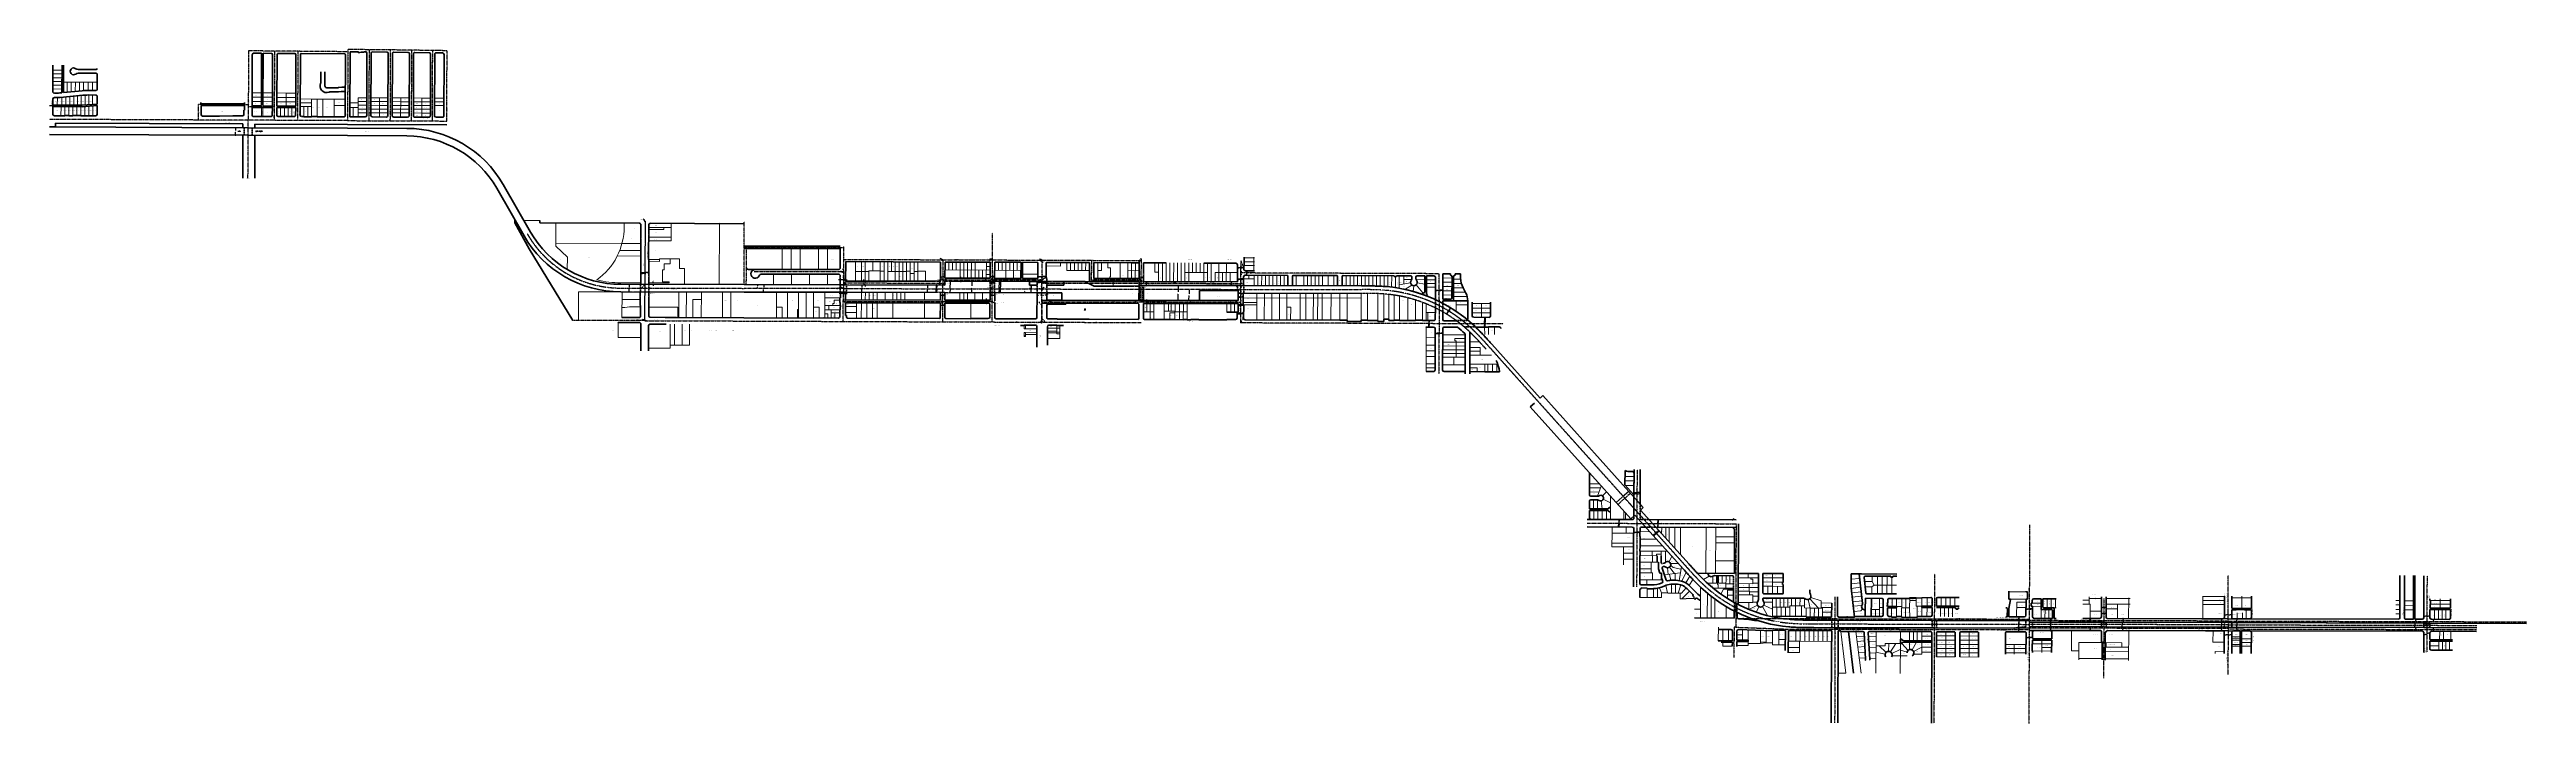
# Model space of a CAD drawing. Header units: feet. Extents: x 6396409 to 6445695, y 1882632 to 1891679.
# Drawn here: x 6412757 to 6445695, y 1882632 to 1891599 of the extents above; entities that cross this region are included whole.
import ezdxf
from ezdxf import colors
from ezdxf.entities.mleader import LeaderData, LeaderLine
from ezdxf.enums import TextEntityAlignment as Align
from ezdxf.math import Vec2, Vec3

# ---------------------------------------------------------------- set-up
doc = ezdxf.new("R2010")
doc.units = ezdxf.units.FT
doc.header["$MEASUREMENT"] = 0
doc.linetypes.add('CENTER2', pattern=[1.125, 0.75, -0.125, 0.125, -0.125])
doc.linetypes.add('DASHED2', pattern=[0.375, 0.25, -0.125])
doc.layers.add('107', color=221, linetype='Continuous')
doc.layers.add('C-TINN-DSRF-BNDY-', color=110, linetype='Continuous', lineweight=18, plot=False)
for name, color, linetype, lineweight in [('R-ANNO-LABL', 2, 'Continuous', 30), ('R-ANNO-LEGN', 6, 'Continuous', 50), ('R-PROP-PRCL', 4, 'Continuous', 18), ('R-Row-Authority', 30, 'Continuous', 140), ('R-Row-Ease', 5, 'DASHED2', 50), ('R-Row-Ldr', 3, 'Continuous', 5), ('R-Row-Misc-Txto', 171, 'Continuous', 5), ('R-Row-Ppanno', 7, 'Continuous', 5), ('R-Row-Scl', 1, 'CENTER2', 25), ('R-Row-Sname', 8, 'Continuous', 0), ('R-Row-Srow', 6, 'Continuous', 50), ('VB-BNDY-CALC-TR0112-055', 2, 'Continuous', 35), ('VB-BNDY-CALC-TR0461-043', 2, 'Continuous', 35), ('VB-BNDY-CALC-TR0631-057', 2, 'Continuous', 35), ('VF-TOPO-TEXT-', 1, 'Continuous', 25)]:
    doc.layers.add(name, color=color, linetype=linetype, lineweight=lineweight)
doc.styles.add('Arial', font='arial.ttf')
doc.styles.add('CG-Symbol', font='arial.ttf', dxfattribs={"width": 0.8, "height": 0.09375})
doc.styles.add('G1_1 8_0', font='arial.ttf')
doc.styles.add('G4_7 32', font='arial.ttf', dxfattribs={"height": 0.219})
doc.styles.add('NCS1', font='arial.ttf', dxfattribs={"width": 0.8, "height": 0.09375})
doc.styles.add('NCS1-Anno', font='arial.ttf', dxfattribs={"width": 0.8, "height": 0.09375})
doc.styles.add('RomanD', font='romand__.ttf')
doc.styles.get("Standard").update_dxf_attribs({"font": 'arial.ttf'})
doc.dimstyles.new('Annotative (NCS1)', dxfattribs={"dimscale": 100, "dimtxt": 0.09375, "dimasz": 0.1, "dimexe": 0.1, "dimexo": 0.04, "dimgap": 0.05, "dimtad": 0, "dimdec": 0, "dimzin": 0, "dimdsep": 46, "dimtxsty": 'NCS1-Anno', "dimcen": 0.05, "dimaunit": 1, "dimadec": 3, "dimazin": 0, "dimtfac": 1, "dimtdec": 0, "dimtofl": 0, "dimtmove": 0, "dimatfit": 3, "dimfxl": 0.1, "dimtolj": 1, "dimtzin": 0, "dimarcsym": 0})

# ---------------------------------------------------------------- blocks, each defined once
blk = doc.blocks.new('*D3')
at = {"layer": 'Defpoints', "color": 0}
for p in [(6415227, 1890559), (6415227, 1890459), (6415229, 1890459)]:
    blk.add_point(p, dxfattribs=at)
at = {"layer": 'R-Row-Authority', "color": 0, "lineweight": -2}
for p, q in [((6415228, 1890459), (6415233, 1890459)), ((6415229, 1890559), (6415233, 1890559)), ((6415229, 1890555), (6415229, 1890520)), ((6415229, 1890463), (6415229, 1890498))]:
    blk.add_line(p, q, dxfattribs=at)
at = {"layer": 'R-Row-Authority', "color": 0}
for points in [[(6415228, 1890555), (6415230, 1890555), (6415229, 1890559)], [(6415228, 1890463), (6415229, 1890463), (6415229, 1890459)]]:
    blk.add_solid(points, dxfattribs=at)
at = {"layer": 'R-Row-Authority', "color": 0, "insert": (6415229, 1890509), "char_height": 3.75, "attachment_point": 5, "rotation": 89.7689, "style": 'NCS1-Anno'}
blk.add_mtext('\\A1;100\\PMTA R/W', dxfattribs=at)
blk = doc.blocks.new('*D5')
at = {"layer": 'Defpoints', "color": 0}
for p in [(6423553, 1888468), (6423553, 1888368), (6423560, 1888468)]:
    blk.add_point(p, dxfattribs=at)
at = {"layer": 'R-Row-Ldr', "color": 0, "lineweight": -2}
for p, q in [((6423560, 1888458), (6423560, 1888432)), ((6423560, 1888378), (6423560, 1888404))]:
    blk.add_line(p, q, dxfattribs=at)
at = {"layer": 'R-Row-Ldr', "color": 0}
for points in [[(6423559, 1888458), (6423562, 1888458), (6423560, 1888468)], [(6423559, 1888378), (6423562, 1888378), (6423560, 1888368)]]:
    blk.add_solid(points, dxfattribs=at)
at = {"layer": 'R-Row-Ldr', "color": 0, "insert": (6423560, 1888418), "char_height": 9.38, "attachment_point": 5, "rotation": 89.8815, "style": 'NCS1-Anno'}
blk.add_mtext("\\A1;100'", dxfattribs=at)
blk = doc.blocks.new('*D6')
at = {"layer": 'Defpoints', "color": 0}
for p in [(6423587, 1888493), (6423654, 1888518), (6423654, 1888493)]:
    blk.add_point(p, dxfattribs=at)
at = {"layer": 'R-Row-Ldr', "color": 0, "lineweight": -2}
for p, q in [((6423587, 1888528), (6423587, 1888538)), ((6423587, 1888483), (6423587, 1888473))]:
    blk.add_line(p, q, dxfattribs=at)
at = {"layer": 'R-Row-Ldr', "color": 0}
for points in [[(6423585, 1888528), (6423589, 1888528), (6423587, 1888518)], [(6423585, 1888483), (6423589, 1888483), (6423587, 1888493)]]:
    blk.add_solid(points, dxfattribs=at)
at = {"layer": 'R-Row-Ldr', "color": 0, "insert": (6423587, 1888506), "char_height": 9.38, "attachment_point": 5, "rotation": 90, "style": 'NCS1-Anno'}
blk.add_mtext("\\A1;25'", dxfattribs=at)
blk = doc.blocks.new('*D7')
at = {"layer": 'Defpoints', "color": 0}
for p in [(6424394, 1888466), (6424394, 1888366), (6424432, 1888466)]:
    blk.add_point(p, dxfattribs=at)
at = {"layer": 'R-Row-Ldr', "color": 0, "lineweight": -2}
for p, q in [((6424432, 1888456), (6424432, 1888430)), ((6424432, 1888376), (6424432, 1888402))]:
    blk.add_line(p, q, dxfattribs=at)
at = {"layer": 'R-Row-Ldr', "color": 0}
for points in [[(6424430, 1888456), (6424434, 1888456), (6424432, 1888466)], [(6424430, 1888376), (6424434, 1888376), (6424432, 1888366)]]:
    blk.add_solid(points, dxfattribs=at)
at = {"layer": 'R-Row-Ldr', "color": 0, "insert": (6424432, 1888416), "char_height": 9.38, "attachment_point": 5, "rotation": 89.8815, "style": 'NCS1-Anno'}
blk.add_mtext("\\A1;100'", dxfattribs=at)
blk = doc.blocks.new('*D8')
at = {"layer": 'Defpoints', "color": 0}
for p in [(6425023, 1888365), (6425254, 1888365), (6425255, 1888515)]:
    blk.add_point(p, dxfattribs=at)
at = {"layer": 'R-Row-Ldr', "color": 0, "lineweight": -2}
for p, q in [((6425023, 1888505), (6425023, 1888453)), ((6425023, 1888375), (6425023, 1888425))]:
    blk.add_line(p, q, dxfattribs=at)
at = {"layer": 'R-Row-Ldr', "color": 0}
for points in [[(6425021, 1888505), (6425025, 1888505), (6425023, 1888515)], [(6425021, 1888375), (6425025, 1888375), (6425023, 1888365)]]:
    blk.add_solid(points, dxfattribs=at)
at = {"layer": 'R-Row-Ldr', "color": 0, "insert": (6425023, 1888439), "char_height": 9.38, "attachment_point": 5, "rotation": 89.8792, "style": 'NCS1-Anno'}
blk.add_mtext("\\A1;150'", dxfattribs=at)
blk = doc.blocks.new('*D9')
at = {"layer": 'Defpoints', "color": 0}
for p in [(6424865, 1888556), (6424865, 1888536), (6424876, 1888536)]:
    blk.add_point(p, dxfattribs=at)
at = {"layer": 'R-Row-Ldr', "color": 0, "lineweight": -2}
for p, q in [((6424876, 1888566), (6424876, 1888576)), ((6424876, 1888526), (6424876, 1888516))]:
    blk.add_line(p, q, dxfattribs=at)
at = {"layer": 'R-Row-Ldr', "color": 0}
for points in [[(6424874, 1888566), (6424877, 1888566), (6424876, 1888556)], [(6424874, 1888526), (6424877, 1888526), (6424876, 1888536)]]:
    blk.add_solid(points, dxfattribs=at)
at = {"layer": 'R-Row-Ldr', "color": 0, "insert": (6424876, 1888504), "char_height": 9.38, "attachment_point": 5, "rotation": 89.8741, "style": 'NCS1-Anno'}
blk.add_mtext("\\A1;20'", dxfattribs=at)
blk = doc.blocks.new('*D10')
at = {"layer": 'Defpoints', "color": 0}
for p in [(6425725, 1888363), (6425889, 1888363), (6425890, 1888413)]:
    blk.add_point(p, dxfattribs=at)
at = {"layer": 'R-Row-Ldr', "color": 0, "lineweight": -2}
for p, q in [((6425725, 1888403), (6425725, 1888402)), ((6425725, 1888373), (6425725, 1888379))]:
    blk.add_line(p, q, dxfattribs=at)
at = {"layer": 'R-Row-Ldr', "color": 0}
for points in [[(6425724, 1888403), (6425727, 1888403), (6425725, 1888413)], [(6425724, 1888373), (6425727, 1888373), (6425725, 1888363)]]:
    blk.add_solid(points, dxfattribs=at)
at = {"layer": 'R-Row-Ldr', "color": 0, "insert": (6425725, 1888391), "char_height": 9.38, "attachment_point": 5, "rotation": 90, "style": 'NCS1-Anno'}
blk.add_mtext("\\A1;50'", dxfattribs=at)
blk = doc.blocks.new('*D11')
at = {"layer": 'Defpoints', "color": 0}
for p in [(6425790, 1888464), (6425790, 1888414), (6425799, 1888414)]:
    blk.add_point(p, dxfattribs=at)
at = {"layer": 'R-Row-Ldr', "color": 0, "lineweight": -2}
for p, q in [((6425799, 1888454), (6425799, 1888450)), ((6425799, 1888424), (6425799, 1888427))]:
    blk.add_line(p, q, dxfattribs=at)
at = {"layer": 'R-Row-Ldr', "color": 0}
for points in [[(6425798, 1888454), (6425801, 1888454), (6425799, 1888464)], [(6425798, 1888424), (6425801, 1888424), (6425799, 1888414)]]:
    blk.add_solid(points, dxfattribs=at)
at = {"layer": 'R-Row-Ldr', "color": 0, "insert": (6425799, 1888439), "char_height": 9.38, "attachment_point": 5, "rotation": 89.8792, "style": 'NCS1-Anno'}
blk.add_mtext("\\A1;50'", dxfattribs=at)
blk = doc.blocks.new('*D880')
at = {"layer": 'Defpoints', "color": 0, "transparency": 16777216}
for p in [(6427162, 1888530), (6427245, 1888550), (6427245, 1888530)]:
    blk.add_point(p, dxfattribs=at)
at = {"layer": 'R-Row-Ldr', "color": 0, "lineweight": -2, "transparency": 16777216}
for p, q in [((6427162, 1888548), (6427162, 1888543)), ((6427162, 1888532), (6427162, 1888538))]:
    blk.add_line(p, q, dxfattribs=at)
at = {"layer": 'R-Row-Ldr', "color": 0, "transparency": 16777216}
for points in [[(6427162, 1888548), (6427163, 1888548), (6427162, 1888550)], [(6427162, 1888532), (6427163, 1888532), (6427162, 1888530)]]:
    blk.add_solid(points, dxfattribs=at)
at = {"layer": 'R-Row-Ldr', "color": 0, "transparency": 16777216, "insert": (6427162, 1888540), "char_height": 1.88, "attachment_point": 5, "rotation": 90, "style": 'NCS1-Anno'}
blk.add_mtext("\\A1;20'", dxfattribs=at)
blk = doc.blocks.new('*D12')
at = {"layer": 'Defpoints', "color": 0}
for p in [(6425217, 1888245), (6425264, 1888265), (6425264, 1888245)]:
    blk.add_point(p, dxfattribs=at)
at = {"layer": 'R-Row-Ldr', "color": 0, "lineweight": -2}
for p, q in [((6425217, 1888275), (6425217, 1888285)), ((6425217, 1888235), (6425217, 1888225))]:
    blk.add_line(p, q, dxfattribs=at)
at = {"layer": 'R-Row-Ldr', "color": 0}
for points in [[(6425216, 1888275), (6425219, 1888275), (6425217, 1888265)], [(6425216, 1888235), (6425219, 1888235), (6425217, 1888245)]]:
    blk.add_solid(points, dxfattribs=at)
at = {"layer": 'R-Row-Ldr', "color": 0, "insert": (6425217, 1888213), "char_height": 9.38, "attachment_point": 5, "rotation": 90, "style": 'NCS1-Anno'}
blk.add_mtext("\\A1;20'", dxfattribs=at)
blk = doc.blocks.new('*D13')
at = {"layer": 'Defpoints', "color": 0}
for p in [(6427910, 1888409), (6428052, 1888409), (6428051, 1888259)]:
    blk.add_point(p, dxfattribs=at)
at = {"layer": 'R-Row-Ldr', "color": 0, "lineweight": -2}
for p, q in [((6427910, 1888399), (6427910, 1888348)), ((6427909, 1888269), (6427910, 1888320))]:
    blk.add_line(p, q, dxfattribs=at)
at = {"layer": 'R-Row-Ldr', "color": 0}
for points in [[(6427908, 1888399), (6427911, 1888399), (6427910, 1888409)], [(6427908, 1888269), (6427911, 1888269), (6427909, 1888259)]]:
    blk.add_solid(points, dxfattribs=at)
at = {"layer": 'R-Row-Ldr', "color": 0, "insert": (6427910, 1888334), "char_height": 9.38, "attachment_point": 5, "rotation": 89.881, "style": 'NCS1-Anno'}
blk.add_mtext("\\A1;150'", dxfattribs=at)
blk = doc.blocks.new('*D14')
at = {"layer": 'Defpoints', "color": 0}
for p in [(6427764, 1888459), (6428052, 1888459), (6428051, 1888259)]:
    blk.add_point(p, dxfattribs=at)
at = {"layer": 'R-Row-Ldr', "color": 0, "lineweight": -2}
for p, q in [((6427764, 1888449), (6427764, 1888374)), ((6427764, 1888269), (6427764, 1888345))]:
    blk.add_line(p, q, dxfattribs=at)
at = {"layer": 'R-Row-Ldr', "color": 0}
for points in [[(6427763, 1888449), (6427766, 1888449), (6427764, 1888459)], [(6427762, 1888269), (6427766, 1888269), (6427764, 1888259)]]:
    blk.add_solid(points, dxfattribs=at)
at = {"layer": 'R-Row-Ldr', "color": 0, "insert": (6427764, 1888359), "char_height": 9.38, "attachment_point": 5, "rotation": 89.8838, "style": 'NCS1-Anno'}
blk.add_mtext("\\A1;200'", dxfattribs=at)
blk = doc.blocks.new('_CrowsFoot-Start')
blk.add_circle((3.3, 2.6), 0.0638)
for centre, radius, start, end in [((8.4, -7.3), 11.1, 122.8036, 139.2683), ((8.3, -7.8), 11.5, 94.2373, 111.1072)]:
    blk.add_arc(centre, radius, start, end)
blk = doc.blocks.new('*D15')
at = {"layer": 'Defpoints', "color": 0}
for p in [(6422023, 1888471), (6422023, 1888371), (6422253, 1888371)]:
    blk.add_point(p, dxfattribs=at)
at = {"layer": 'R-Row-Ldr', "color": 0, "lineweight": -2}
for p, q in [((6422253, 1888381), (6422253, 1888407)), ((6422254, 1888461), (6422254, 1888435))]:
    blk.add_line(p, q, dxfattribs=at)
at = {"layer": 'R-Row-Ldr', "color": 0}
for points in [[(6422252, 1888461), (6422255, 1888461), (6422254, 1888471)], [(6422252, 1888381), (6422255, 1888381), (6422253, 1888371)]]:
    blk.add_solid(points, dxfattribs=at)
at = {"layer": 'R-Row-Ldr', "color": 0, "insert": (6422253, 1888421), "char_height": 9.38, "attachment_point": 5, "rotation": 89.8815, "style": 'NCS1-Anno'}
blk.add_mtext("\\A1;100'", dxfattribs=at)
blk = doc.blocks.new('*D16')
at = {"layer": 'Defpoints', "color": 0}
for p in [(6420464, 1888374), (6420618, 1888374), (6420619, 1888474)]:
    blk.add_point(p, dxfattribs=at)
at = {"layer": 'R-Row-Ldr', "color": 0, "lineweight": -2}
for p, q in [((6420464, 1888464), (6420464, 1888438)), ((6420464, 1888384), (6420464, 1888410))]:
    blk.add_line(p, q, dxfattribs=at)
at = {"layer": 'R-Row-Ldr', "color": 0}
for points in [[(6420462, 1888464), (6420466, 1888464), (6420464, 1888474)], [(6420462, 1888384), (6420466, 1888384), (6420464, 1888374)]]:
    blk.add_solid(points, dxfattribs=at)
at = {"layer": 'R-Row-Ldr', "color": 0, "insert": (6420464, 1888424), "char_height": 9.38, "attachment_point": 5, "rotation": 90, "style": 'NCS1-Anno'}
blk.add_mtext("\\A1;100'", dxfattribs=at)
blk = doc.blocks.new('*D17')
at = {"layer": 'Defpoints', "color": 0}
for p in [(6422023, 1888471), (6422023, 1888421), (6422170, 1888421)]:
    blk.add_point(p, dxfattribs=at)
at = {"layer": 'R-Row-Ldr', "color": 0, "lineweight": -2}
for p, q in [((6422170, 1888461), (6422170, 1888457)), ((6422170, 1888431), (6422170, 1888435))]:
    blk.add_line(p, q, dxfattribs=at)
at = {"layer": 'R-Row-Ldr', "color": 0}
for points in [[(6422168, 1888461), (6422172, 1888461), (6422170, 1888471)], [(6422168, 1888431), (6422171, 1888431), (6422170, 1888421)]]:
    blk.add_solid(points, dxfattribs=at)
at = {"layer": 'R-Row-Ldr', "color": 0, "insert": (6422170, 1888446), "char_height": 9.38, "attachment_point": 5, "rotation": 89.8815, "style": 'NCS1-Anno'}
blk.add_mtext("\\A1;50'", dxfattribs=at)
blk = doc.blocks.new('*D18')
at = {"layer": 'Defpoints', "color": 0}
for p in [(6420727, 1888494), (6420727, 1888474), (6420786, 1888494)]:
    blk.add_point(p, dxfattribs=at)
at = {"layer": 'R-Row-Ldr', "color": 0, "lineweight": -2}
for p, q in [((6420786, 1888504), (6420786, 1888514)), ((6420786, 1888464), (6420786, 1888454))]:
    blk.add_line(p, q, dxfattribs=at)
at = {"layer": 'R-Row-Ldr', "color": 0}
for points in [[(6420784, 1888464), (6420788, 1888464), (6420786, 1888474)], [(6420785, 1888504), (6420788, 1888504), (6420786, 1888494)]]:
    blk.add_solid(points, dxfattribs=at)
at = {"layer": 'R-Row-Ldr', "color": 0, "insert": (6420786, 1888525), "char_height": 9.38, "attachment_point": 5, "rotation": 89.7712, "style": 'NCS1-Anno'}
blk.add_mtext("\\A1;20'", dxfattribs=at)
blk = doc.blocks.new('*D181')
at = {"layer": 'Defpoints', "color": 0}
for p in [(6420673, 1888619), (6420727, 1888618), (6420727, 1888618)]:
    blk.add_point(p, dxfattribs=at)
at = {"layer": 'R-Row-Ldr', "color": 0, "lineweight": -2}
for p, q in [((6420683, 1888618), (6420689, 1888618)), ((6420717, 1888618), (6420712, 1888618))]:
    blk.add_line(p, q, dxfattribs=at)
at = {"layer": 'R-Row-Ldr', "color": 0}
for points in [[(6420683, 1888620), (6420683, 1888617), (6420673, 1888618)], [(6420717, 1888620), (6420717, 1888617), (6420727, 1888618)]]:
    blk.add_solid(points, dxfattribs=at)
at = {"layer": 'R-Row-Ldr', "color": 0, "insert": (6420700, 1888618), "char_height": 9.38, "attachment_point": 5, "style": 'NCS1-Anno'}
blk.add_mtext("\\A1;54'", dxfattribs=at)
blk = doc.blocks.new('*D182')
at = {"layer": 'Defpoints', "color": 0}
for p in [(6423603, 1888493), (6423603, 1888468), (6423603, 1888468)]:
    blk.add_point(p, dxfattribs=at)
at = {"layer": 'R-Row-Ldr', "color": 0, "lineweight": -2}
for p, q in [((6423603, 1888503), (6423603, 1888513)), ((6423603, 1888458), (6423603, 1888448)), ((6423607, 1888493), (6423613, 1888493)), ((6423607, 1888468), (6423613, 1888468))]:
    blk.add_line(p, q, dxfattribs=at)
at = {"layer": 'R-Row-Ldr', "color": 0}
for points in [[(6423601, 1888503), (6423604, 1888503), (6423603, 1888493)], [(6423601, 1888458), (6423604, 1888458), (6423603, 1888468)]]:
    blk.add_solid(points, dxfattribs=at)
at = {"layer": 'R-Row-Ldr', "color": 0, "insert": (6423603, 1888481), "char_height": 9.38, "attachment_point": 5, "rotation": 90, "style": 'NCS1-Anno'}
blk.add_mtext("\\A1;25'", dxfattribs=at)
blk = doc.blocks.new('*D183')
at = {"layer": 'Defpoints', "color": 0}
for p in [(6423271, 1888533), (6423314, 1888533), (6423314, 1888533)]:
    blk.add_point(p, dxfattribs=at)
at = {"layer": 'R-Row-Ldr', "color": 0, "lineweight": -2}
for p, q in [((6423261, 1888533), (6423251, 1888533)), ((6423324, 1888533), (6423334, 1888533))]:
    blk.add_line(p, q, dxfattribs=at)
at = {"layer": 'R-Row-Ldr', "color": 0}
for points in [[(6423261, 1888534), (6423261, 1888531), (6423271, 1888533)], [(6423324, 1888534), (6423324, 1888531), (6423314, 1888533)]]:
    blk.add_solid(points, dxfattribs=at)
at = {"layer": 'R-Row-Ldr', "color": 0, "insert": (6423292, 1888533), "char_height": 9.38, "attachment_point": 5, "style": 'NCS1-Anno'}
blk.add_mtext("\\A1;43'", dxfattribs=at)
blk = doc.blocks.new('*D184')
at = {"layer": 'Defpoints', "color": 0}
for p in [(6423314, 1888533), (6423344, 1888533), (6423344, 1888533)]:
    blk.add_point(p, dxfattribs=at)
at = {"layer": 'R-Row-Ldr', "color": 0, "lineweight": -2}
for p, q in [((6423304, 1888533), (6423294, 1888533)), ((6423354, 1888533), (6423364, 1888533))]:
    blk.add_line(p, q, dxfattribs=at)
at = {"layer": 'R-Row-Ldr', "color": 0}
for points in [[(6423304, 1888534), (6423304, 1888531), (6423314, 1888533)], [(6423354, 1888534), (6423354, 1888531), (6423344, 1888533)]]:
    blk.add_solid(points, dxfattribs=at)
at = {"layer": 'R-Row-Ldr', "color": 0, "insert": (6423329, 1888533), "char_height": 9.38, "attachment_point": 5, "style": 'NCS1-Anno'}
blk.add_mtext("\\A1;30'", dxfattribs=at)
blk = doc.blocks.new('*D185')
at = {"layer": 'Defpoints', "color": 0}
for p in [(6423278, 1888352), (6423313, 1888352), (6423313, 1888352)]:
    blk.add_point(p, dxfattribs=at)
at = {"layer": 'R-Row-Ldr', "color": 0, "lineweight": -2}
for p, q in [((6423268, 1888352), (6423258, 1888352)), ((6423323, 1888352), (6423333, 1888352))]:
    blk.add_line(p, q, dxfattribs=at)
at = {"layer": 'R-Row-Ldr', "color": 0}
for points in [[(6423268, 1888353), (6423268, 1888350), (6423278, 1888352)], [(6423323, 1888353), (6423323, 1888350), (6423313, 1888352)]]:
    blk.add_solid(points, dxfattribs=at)
at = {"layer": 'R-Row-Ldr', "color": 0, "insert": (6423295, 1888352), "char_height": 9.38, "attachment_point": 5, "style": 'NCS1-Anno'}
blk.add_mtext("\\A1;35'", dxfattribs=at)
blk = doc.blocks.new('*D186')
at = {"layer": 'Defpoints', "color": 0}
for p in [(6423313, 1888352), (6423343, 1888352), (6423343, 1888352)]:
    blk.add_point(p, dxfattribs=at)
at = {"layer": 'R-Row-Ldr', "color": 0, "lineweight": -2}
for p, q in [((6423303, 1888352), (6423293, 1888352)), ((6423353, 1888352), (6423363, 1888352))]:
    blk.add_line(p, q, dxfattribs=at)
at = {"layer": 'R-Row-Ldr', "color": 0}
for points in [[(6423303, 1888353), (6423303, 1888350), (6423313, 1888352)], [(6423353, 1888353), (6423353, 1888350), (6423343, 1888352)]]:
    blk.add_solid(points, dxfattribs=at)
at = {"layer": 'R-Row-Ldr', "color": 0, "insert": (6423328, 1888352), "char_height": 9.38, "attachment_point": 5, "style": 'NCS1-Anno'}
blk.add_mtext("\\A1;30'", dxfattribs=at)
blk = doc.blocks.new('*D189')
at = {"layer": 'Defpoints', "color": 0}
for p in [(6425954, 1888332), (6425889, 1888243), (6425954, 1888243)]:
    blk.add_point(p, dxfattribs=at)
at = {"layer": 'R-Row-Ldr', "color": 0, "lineweight": -2}
for p, q in [((6425899, 1888332), (6425910, 1888332)), ((6425944, 1888332), (6425933, 1888332))]:
    blk.add_line(p, q, dxfattribs=at)
at = {"layer": 'R-Row-Ldr', "color": 0}
for points in [[(6425899, 1888333), (6425899, 1888330), (6425889, 1888332)], [(6425944, 1888333), (6425944, 1888330), (6425954, 1888332)]]:
    blk.add_solid(points, dxfattribs=at)
at = {"layer": 'R-Row-Ldr', "color": 0, "insert": (6425922, 1888332), "char_height": 9.38, "attachment_point": 5, "rotation": 359.8808, "style": 'NCS1-Anno'}
blk.add_mtext("\\A1;65'", dxfattribs=at)
blk = doc.blocks.new('*D190')
at = {"layer": 'Defpoints', "color": 0}
for p in [(6425954, 1888363), (6426019, 1888363), (6426019, 1888331)]:
    blk.add_point(p, dxfattribs=at)
at = {"layer": 'R-Row-Ldr', "color": 0, "lineweight": -2}
for p, q in [((6425964, 1888331), (6425975, 1888331)), ((6426009, 1888331), (6425998, 1888331))]:
    blk.add_line(p, q, dxfattribs=at)
at = {"layer": 'R-Row-Ldr', "color": 0}
for points in [[(6425964, 1888333), (6425964, 1888330), (6425954, 1888331)], [(6426009, 1888333), (6426009, 1888330), (6426019, 1888331)]]:
    blk.add_solid(points, dxfattribs=at)
at = {"layer": 'R-Row-Ldr', "color": 0, "insert": (6425987, 1888331), "char_height": 9.38, "attachment_point": 5, "rotation": 359.8801, "style": 'NCS1-Anno'}
blk.add_mtext("\\A1;65'", dxfattribs=at)
blk = doc.blocks.new('*D191')
at = {"layer": 'Defpoints', "color": 0}
for p in [(6425900, 1888553), (6425955, 1888575), (6425955, 1888553)]:
    blk.add_point(p, dxfattribs=at)
at = {"layer": 'R-Row-Ldr', "color": 0, "lineweight": -2}
for p, q in [((6425910, 1888575), (6425916, 1888575)), ((6425945, 1888575), (6425939, 1888575))]:
    blk.add_line(p, q, dxfattribs=at)
at = {"layer": 'R-Row-Ldr', "color": 0}
for points in [[(6425910, 1888577), (6425910, 1888573), (6425900, 1888575)], [(6425945, 1888577), (6425945, 1888573), (6425955, 1888575)]]:
    blk.add_solid(points, dxfattribs=at)
at = {"layer": 'R-Row-Ldr', "color": 0, "insert": (6425928, 1888575), "char_height": 9.38, "attachment_point": 5, "rotation": 359.7886, "style": 'NCS1-Anno'}
blk.add_mtext("\\A1;55'", dxfattribs=at)
blk = doc.blocks.new('*D192')
at = {"layer": 'Defpoints', "color": 0}
for p in [(6425956, 1888767), (6426011, 1888766), (6425955, 1888575)]:
    blk.add_point(p, dxfattribs=at)
at = {"layer": 'R-Row-Ldr', "color": 0, "lineweight": -2}
for p, q in [((6425965, 1888575), (6425971, 1888575)), ((6426000, 1888575), (6425994, 1888575))]:
    blk.add_line(p, q, dxfattribs=at)
at = {"layer": 'R-Row-Ldr', "color": 0}
for points in [[(6425965, 1888577), (6425965, 1888574), (6425955, 1888575)], [(6426000, 1888577), (6426000, 1888573), (6426010, 1888575)]]:
    blk.add_solid(points, dxfattribs=at)
at = {"layer": 'R-Row-Ldr', "color": 0, "insert": (6425983, 1888575), "char_height": 9.38, "attachment_point": 5, "rotation": 359.7886, "style": 'NCS1-Anno'}
blk.add_mtext("\\A1;55'", dxfattribs=at)
blk = doc.blocks.new('*D193')
at = {"layer": 'Defpoints', "color": 0}
for p in [(6424604, 1888516), (6424634, 1888524), (6424634, 1888516)]:
    blk.add_point(p, dxfattribs=at)
at = {"layer": 'R-Row-Ldr', "color": 0, "lineweight": -2}
for p, q in [((6424594, 1888524), (6424584, 1888524)), ((6424644, 1888524), (6424654, 1888524))]:
    blk.add_line(p, q, dxfattribs=at)
at = {"layer": 'R-Row-Ldr', "color": 0}
for points in [[(6424594, 1888526), (6424594, 1888522), (6424604, 1888524)], [(6424644, 1888525), (6424644, 1888522), (6424634, 1888524)]]:
    blk.add_solid(points, dxfattribs=at)
at = {"layer": 'R-Row-Ldr', "color": 0, "insert": (6424619, 1888524), "char_height": 9.38, "attachment_point": 5, "rotation": 359.7807, "style": 'NCS1-Anno'}
blk.add_mtext("\\A1;30'", dxfattribs=at)
blk = doc.blocks.new('*D194')
at = {"layer": 'Defpoints', "color": 0}
for p in [(6425265, 1888555), (6425295, 1888568), (6425295, 1888555)]:
    blk.add_point(p, dxfattribs=at)
at = {"layer": 'R-Row-Ldr', "color": 0, "insert": (6425280, 1888568), "char_height": 9.38, "attachment_point": 5, "rotation": 359.7731, "style": 'NCS1-Anno'}
blk.add_mtext("\\A1;30'", dxfattribs=at)
blk = doc.blocks.new('*D195')
at = {"layer": 'Defpoints', "color": 0}
for p in [(6425294, 1888554), (6425324, 1888567), (6425324, 1888554)]:
    blk.add_point(p, dxfattribs=at)
at = {"layer": 'R-Row-Ldr', "color": 0, "insert": (6425309, 1888567), "char_height": 9.38, "attachment_point": 5, "rotation": 359.7731, "style": 'NCS1-Anno'}
blk.add_mtext("\\A1;30'", dxfattribs=at)
blk = doc.blocks.new('*D197')
at = {"layer": 'Defpoints', "color": 0, "transparency": 16777216}
for p in [(6425327, 1888332), (6425294, 1888245), (6425327, 1888244)]:
    blk.add_point(p, dxfattribs=at)
at = {"layer": 'R-Row-Ldr', "color": 0, "lineweight": -2, "transparency": 16777216}
for p, q in [((6425296, 1888332), (6425308, 1888332)), ((6425325, 1888332), (6425313, 1888332))]:
    blk.add_line(p, q, dxfattribs=at)
at = {"layer": 'R-Row-Ldr', "color": 0, "transparency": 16777216}
for points in [[(6425296, 1888332), (6425296, 1888331), (6425294, 1888332)], [(6425325, 1888332), (6425325, 1888331), (6425327, 1888332)]]:
    blk.add_solid(points, dxfattribs=at)
at = {"layer": 'R-Row-Ldr', "color": 0, "transparency": 16777216, "insert": (6425310, 1888332), "char_height": 1.88, "attachment_point": 5, "rotation": 359.7626, "style": 'NCS1-Anno'}
blk.add_mtext("\\A1;33'", dxfattribs=at)
blk = doc.blocks.new('*D198')
at = {"layer": 'Defpoints', "color": 0, "transparency": 16777216}
for p in [(6425264, 1888365), (6425294, 1888365), (6425294, 1888332)]:
    blk.add_point(p, dxfattribs=at)
at = {"layer": 'R-Row-Ldr', "color": 0, "lineweight": -2, "transparency": 16777216}
for p, q in [((6425266, 1888332), (6425277, 1888332)), ((6425292, 1888332), (6425281, 1888332))]:
    blk.add_line(p, q, dxfattribs=at)
at = {"layer": 'R-Row-Ldr', "color": 0, "transparency": 16777216}
for points in [[(6425266, 1888332), (6425266, 1888331), (6425264, 1888332)], [(6425292, 1888332), (6425292, 1888331), (6425294, 1888332)]]:
    blk.add_solid(points, dxfattribs=at)
at = {"layer": 'R-Row-Ldr', "color": 0, "transparency": 16777216, "insert": (6425279, 1888332), "char_height": 1.88, "attachment_point": 5, "style": 'NCS1-Anno'}
blk.add_mtext("\\A1;30'", dxfattribs=at)
blk = doc.blocks.new('Centerline')
at = {"insert": (0, 0.1), "char_height": 0.0938, "attachment_point": 1, "style": 'NCS1-Anno', "bg_fill": 3, "box_fill_scale": 1, "bg_fill_color": 256, "bg_fill_transparency": 0}
blk.add_mtext_dynamic_manual_height_columns('C', width=0.0938, gutter_width=0.469, heights=[0.132], dxfattribs=at)
at = {"insert": (0, 0), "char_height": 0.0938, "attachment_point": 1, "style": 'NCS1-Anno'}
blk.add_mtext_dynamic_manual_height_columns('L', width=0.0938, gutter_width=0.469, heights=[0], dxfattribs=at)
blk = doc.blocks.new('*D200')
at = {"layer": 'Defpoints', "color": 0, "transparency": 16777216}
for p in [(6424634, 1888516), (6424634, 1888497), (6424664, 1888516)]:
    blk.add_point(p, dxfattribs=at)
at = {"layer": 'R-Row-Ldr', "color": 0, "lineweight": -2, "transparency": 16777216}
for p, q in [((6424636, 1888497), (6424647, 1888497)), ((6424662, 1888497), (6424652, 1888497))]:
    blk.add_line(p, q, dxfattribs=at)
at = {"layer": 'R-Row-Ldr', "color": 0, "transparency": 16777216}
for points in [[(6424636, 1888498), (6424636, 1888497), (6424634, 1888497)], [(6424662, 1888498), (6424662, 1888497), (6424664, 1888497)]]:
    blk.add_solid(points, dxfattribs=at)
at = {"layer": 'R-Row-Ldr', "color": 0, "transparency": 16777216, "insert": (6424649, 1888497), "char_height": 1.88, "attachment_point": 5, "rotation": 359.7807, "style": 'NCS1-Anno'}
blk.add_mtext("\\A1;30'", dxfattribs=at)
blk = doc.blocks.new('*D201')
at = {"layer": 'Defpoints', "color": 0, "transparency": 16777216}
for p in [(6420676, 1889317), (6420689, 1888002), (6420671, 1887991), (6420671, 1887991), (6421991, 1887986)]:
    blk.add_point(p, dxfattribs=at)
at = {"layer": 'R-ANNO-LABL', "color": 0, "lineweight": -2, "transparency": 16777216}
for start, end in [(66.6359, 84.2728), (5.2792, 22.9161)]:
    blk.add_arc((6420671, 1887991), 20.9, start, end, dxfattribs=at)
at = {"layer": 'R-ANNO-LABL', "color": 0, "transparency": 16777216}
for points in [[(6420673, 1888012), (6420673, 1888012), (6420671, 1888012)], [(6420692, 1887993), (6420691, 1887993), (6420692, 1887991)]]:
    blk.add_solid(points, dxfattribs=at)
at = {"layer": 'R-ANNO-LABL', "color": 0, "transparency": 16777216, "insert": (6420685, 1888006), "char_height": 1.88, "width": 21.24, "attachment_point": 5, "rotation": 314.776, "style": 'NCS1-Anno'}
blk.add_mtext('\\A1;89°59\'23" (M) \\P89%%D59\'31\'\' (R1)', dxfattribs=at)
blk = doc.blocks.new('*D202')
at = {"layer": 'Defpoints', "color": 0, "transparency": 16777216}
for p in [(6420676, 1889317), (6420353, 1888425), (6420656, 1888453), (6420672, 1888424), (6420671, 1887991)]:
    blk.add_point(p, dxfattribs=at)
at = {"layer": 'R-ANNO-LABL', "color": 0, "lineweight": -2, "transparency": 16777216}
for start, end in [(146.2956, 176.4727), (93.1799, 123.3571)]:
    blk.add_arc((6420672, 1888424), 33.6, start, end, dxfattribs=at)
at = {"layer": 'R-ANNO-LABL', "color": 0, "transparency": 16777216}
for points in [[(6420639, 1888426), (6420639, 1888426), (6420639, 1888424)], [(6420671, 1888458), (6420671, 1888457), (6420673, 1888458)]]:
    blk.add_solid(points, dxfattribs=at)
at = {"layer": 'R-ANNO-LABL', "color": 0, "transparency": 16777216, "insert": (6420649, 1888448), "char_height": 1.88, "width": 15.93, "attachment_point": 5, "rotation": 44.8263, "style": 'NCS1-Anno'}
blk.add_mtext('\\A1;90°6\'39" (M)', dxfattribs=at)
blk = doc.blocks.new('*D203')
at = {"layer": 'Defpoints', "color": 0, "transparency": 16777216}
for p in [(6423316, 1888981), (6423313, 1888249), (6423313, 1888249), (6423334, 1888261), (6424633, 1888246)]:
    blk.add_point(p, dxfattribs=at)
at = {"layer": 'R-ANNO-LABL', "color": 0, "lineweight": -2, "transparency": 16777216}
for start, end in [(63.2374, 85.1168), (4.5463, 26.4256)]:
    blk.add_arc((6423313, 1888249), 24.6, start, end, dxfattribs=at)
at = {"layer": 'R-ANNO-LABL', "color": 0, "transparency": 16777216}
for points in [[(6423315, 1888273), (6423315, 1888273), (6423313, 1888273)], [(6423338, 1888251), (6423337, 1888251), (6423337, 1888249)]]:
    blk.add_solid(points, dxfattribs=at)
at = {"layer": 'R-ANNO-LABL', "color": 0, "transparency": 16777216, "insert": (6423330, 1888266), "char_height": 1.88, "width": 27.24, "attachment_point": 5, "rotation": 314.8315, "style": 'NCS1-Anno'}
blk.add_mtext('\\A1;89°53\'40" (M) \\P89%%D53\'43\'\' (R6)', dxfattribs=at)
blk = doc.blocks.new('*D204')
at = {"layer": 'Defpoints', "color": 0, "transparency": 16777216}
for p in [(6423316, 1888981), (6423314, 1888494), (6423335, 1888506), (6424634, 1888491), (6423313, 1888249)]:
    blk.add_point(p, dxfattribs=at)
at = {"layer": 'R-ANNO-LABL', "color": 0, "lineweight": -2, "transparency": 16777216}
for start, end in [(63.0032, 85.157), (4.5032, 26.657)]:
    blk.add_arc((6423314, 1888494), 24.8, start, end, dxfattribs=at)
at = {"layer": 'R-ANNO-LABL', "color": 0, "transparency": 16777216}
for points in [[(6423316, 1888518), (6423316, 1888519), (6423314, 1888519)], [(6423339, 1888496), (6423338, 1888496), (6423339, 1888494)]]:
    blk.add_solid(points, dxfattribs=at)
at = {"layer": 'R-ANNO-LABL', "color": 0, "transparency": 16777216, "insert": (6423331, 1888511), "char_height": 1.88, "width": 22.34, "attachment_point": 5, "rotation": 314.8301, "style": 'NCS1-Anno'}
blk.add_mtext('\\A1;89°53\'50" (M) \\P89%%D53\'37" (R5)', dxfattribs=at)
blk = doc.blocks.new('*D205')
at = {"layer": 'Defpoints', "color": 0, "transparency": 16777216}
for p in [(6424635, 1888802), (6423313, 1888249), (6424619, 1888238), (6424633, 1888246), (6424633, 1888246)]:
    blk.add_point(p, dxfattribs=at)
at = {"layer": 'R-ANNO-LABL', "color": 0, "lineweight": -2, "transparency": 16777216}
for start, end in [(186.7945, 194.7515), (254.9136, 262.8705)]:
    blk.add_arc((6424633, 1888246), 16.6, start, end, dxfattribs=at)
at = {"layer": 'R-ANNO-LABL', "color": 0, "transparency": 16777216}
for points in [[(6424617, 1888244), (6424617, 1888244), (6424617, 1888246)], [(6424631, 1888230), (6424631, 1888229), (6424633, 1888229)]]:
    blk.add_solid(points, dxfattribs=at)
at = {"layer": 'R-ANNO-LABL', "color": 0, "transparency": 16777216, "insert": (6424622, 1888234), "char_height": 1.88, "width": 21.34, "attachment_point": 5, "rotation": 314.8325, "style": 'NCS1-Anno'}
blk.add_mtext('\\A1;89°53\'47" (M)\\P59%%D53\'08" (R10)', dxfattribs=at)
blk = doc.blocks.new('*D206')
at = {"layer": 'Defpoints', "color": 0, "transparency": 16777216}
for p in [(6424635, 1888802), (6423314, 1888494), (6424619, 1888482), (6424634, 1888491), (6424633, 1888246)]:
    blk.add_point(p, dxfattribs=at)
at = {"layer": 'R-ANNO-LABL', "color": 0, "lineweight": -2, "transparency": 16777216}
for start, end in [(186.3015, 199.1643), (250.4978, 263.3607)]:
    blk.add_arc((6424634, 1888491), 17.9, start, end, dxfattribs=at)
at = {"layer": 'R-ANNO-LABL', "color": 0, "transparency": 16777216}
for points in [[(6424616, 1888489), (6424617, 1888489), (6424616, 1888491)], [(6424632, 1888474), (6424632, 1888473), (6424634, 1888473)]]:
    blk.add_solid(points, dxfattribs=at)
at = {"layer": 'R-ANNO-LABL', "color": 0, "transparency": 16777216, "insert": (6424622, 1888478), "char_height": 1.88, "width": 24.74, "attachment_point": 5, "rotation": 314.8311, "style": 'NCS1-Anno'}
blk.add_mtext('\\A1;89°53\'57" (M) \\P89%%D53\'43" (R9)', dxfattribs=at)
blk = doc.blocks.new('*D207')
at = {"layer": 'Defpoints', "color": 0, "transparency": 16777216}
for p in [(6424635, 1888802), (6424634, 1888536), (6424642, 1888524), (6425955, 1888533), (6424633, 1888246)]:
    blk.add_point(p, dxfattribs=at)
at = {"layer": 'R-ANNO-LABL', "color": 0, "lineweight": -2, "transparency": 16777216}
for start, end in [(277.8124, 282.2699), (347.8604, 351.8424)]:
    blk.add_arc((6424634, 1888536), 14.3, start, end, dxfattribs=at)
at = {"layer": 'R-ANNO-LABL', "color": 0, "transparency": 16777216}
for points in [[(6424636, 1888522), (6424636, 1888522), (6424634, 1888522)], [(6424648, 1888534), (6424649, 1888534), (6424649, 1888536)]]:
    blk.add_solid(points, dxfattribs=at)
at = {"layer": 'R-ANNO-LABL', "color": 0, "transparency": 16777216, "insert": (6424645, 1888526), "char_height": 1.88, "width": 20.87, "attachment_point": 5, "rotation": 45.0651, "style": 'NCS1-Anno'}
blk.add_mtext('\\A1;90°5\'36" (M)\\P90%%D01\'43" (R8)', dxfattribs=at)
blk = doc.blocks.new('*D208')
at = {"layer": 'Defpoints', "color": 0, "transparency": 16777216}
for p in [(6425297, 1889159), (6424634, 1888416), (6425307, 1888436), (6425955, 1888413), (6425294, 1888245)]:
    blk.add_point(p, dxfattribs=at)
at = {"layer": 'R-ANNO-LABL', "color": 0, "lineweight": -2, "transparency": 16777216}
for start, end in [(58.2991, 85.1006), (4.5517, 23.8282)]:
    blk.add_arc((6425294, 1888415), 24.5, start, end, dxfattribs=at)
at = {"layer": 'R-ANNO-LABL', "color": 0, "transparency": 16777216}
for points in [[(6425296, 1888439), (6425296, 1888439), (6425294, 1888439)], [(6425319, 1888417), (6425318, 1888417), (6425319, 1888415)]]:
    blk.add_solid(points, dxfattribs=at)
at = {"layer": 'R-ANNO-LABL', "color": 0, "transparency": 16777216, "insert": (6425313, 1888431), "char_height": 1.88, "width": 19.24, "attachment_point": 5, "rotation": 311.0636, "style": 'NCS1-Anno'}
blk.add_mtext('\\A1;89°53\'38" (M)', dxfattribs=at)
blk = doc.blocks.new('*D209')
at = {"layer": 'Defpoints', "color": 0, "transparency": 16777216}
for p in [(6424635, 1888802), (6424634, 1888416), (6424650, 1888425), (6425955, 1888413), (6424633, 1888246)]:
    blk.add_point(p, dxfattribs=at)
at = {"layer": 'R-ANNO-LABL', "color": 0, "lineweight": -2, "transparency": 16777216}
for start, end in [(65.8673, 83.6251), (6.0348, 23.7926)]:
    blk.add_arc((6424634, 1888416), 18.6, start, end, dxfattribs=at)
at = {"layer": 'R-ANNO-LABL', "color": 0, "transparency": 16777216}
for points in [[(6424636, 1888434), (6424636, 1888435), (6424634, 1888435)], [(6424653, 1888418), (6424652, 1888418), (6424653, 1888416)]]:
    blk.add_solid(points, dxfattribs=at)
at = {"layer": 'R-ANNO-LABL', "color": 0, "transparency": 16777216, "insert": (6424647, 1888429), "char_height": 1.88, "width": 14.18, "attachment_point": 5, "rotation": 314.8299, "style": 'NCS1-Anno'}
blk.add_mtext('\\A1;89°54\'5" (M)', dxfattribs=at)
blk = doc.blocks.new('*D210')
at = {"layer": 'Defpoints', "color": 0, "transparency": 16777216}
for p in [(6425297, 1889159), (6424634, 1888536), (6425308, 1888557), (6425955, 1888533), (6425294, 1888245)]:
    blk.add_point(p, dxfattribs=at)
at = {"layer": 'R-ANNO-LABL', "color": 0, "lineweight": -2, "transparency": 16777216}
for start, end in [(63.2725, 85.4124), (4.2348, 26.3747)]:
    blk.add_arc((6425295, 1888535), 26.3, start, end, dxfattribs=at)
at = {"layer": 'R-ANNO-LABL', "color": 0, "transparency": 16777216}
for points in [[(6425297, 1888561), (6425297, 1888561), (6425295, 1888561)], [(6425321, 1888537), (6425321, 1888537), (6425321, 1888535)]]:
    blk.add_solid(points, dxfattribs=at)
at = {"layer": 'R-ANNO-LABL', "color": 0, "transparency": 16777216, "insert": (6425313, 1888553), "char_height": 1.88, "width": 21.33, "attachment_point": 5, "rotation": 314.8236, "style": 'NCS1-Anno'}
blk.add_mtext('\\A1;89°53\'57" (M)\\P89%%D53\'41" (R12)', dxfattribs=at)
blk = doc.blocks.new('_CrowsFoot-End')
at = {"extrusion": (0, 0, -1)}
blk.add_circle((3, 3), 0.0638, dxfattribs=at)
for centre, radius, start, end in [((8, -8), 11.5, 94.2373, 111.1072), ((8, -7), 11.1, 122.8036, 139.2683)]:
    blk.add_arc(centre, radius, start, end, dxfattribs=at)
blk = doc.blocks.new('*D211')
at = {"layer": 'Defpoints', "color": 0, "transparency": 16777216}
for p in [(6425955, 1888533), (6424632, 1887976), (6425953, 1887971), (6425986, 1887990), (6427273, 1887966)]:
    blk.add_point(p, dxfattribs=at)
at = {"layer": 'R-ANNO-LABL', "color": 0, "lineweight": -2, "transparency": 16777216}
for start, end in [(57.2221, 86.8133), (2.7552, 32.3463)]:
    blk.add_arc((6425953, 1887971), 38.6, start, end, dxfattribs=at)
at = {"layer": 'R-ANNO-LABL', "color": 0, "transparency": 16777216}
for points in [[(6425955, 1888010), (6425955, 1888010), (6425953, 1888010)], [(6425992, 1887973), (6425991, 1887973), (6425991, 1887971)]]:
    blk.add_solid(points, dxfattribs=at)
at = {"layer": 'R-ANNO-LABL', "color": 0, "transparency": 16777216, "insert": (6425980, 1887998), "char_height": 1.88, "width": 22.15, "attachment_point": 5, "rotation": 314.7842, "style": 'NCS1-Anno'}
blk.add_mtext('\\A1;89°59\'35" (M) \\P89%%D58\'58" (R17)', dxfattribs=at)
blk = doc.blocks.new('*D212')
at = {"layer": 'Defpoints', "color": 0, "transparency": 16777216}
for p in [(6425955, 1888533), (6424633, 1888246), (6425922, 1888225), (6428595, 1888238), (6425953, 1887971)]:
    blk.add_point(p, dxfattribs=at)
at = {"layer": 'R-ANNO-LABL', "color": 0, "lineweight": -2, "transparency": 16777216}
for start, end in [(182.9814, 211.8258), (237.8359, 266.6802)]:
    blk.add_arc((6425954, 1888243), 37, start, end, dxfattribs=at)
at = {"layer": 'R-ANNO-LABL', "color": 0, "transparency": 16777216}
for points in [[(6425917, 1888241), (6425917, 1888241), (6425917, 1888243)], [(6425952, 1888207), (6425952, 1888206), (6425954, 1888206)]]:
    blk.add_solid(points, dxfattribs=at)
at = {"layer": 'R-ANNO-LABL', "color": 0, "transparency": 16777216, "insert": (6425928, 1888217), "char_height": 1.88, "width": 27.86, "attachment_point": 5, "rotation": 314.8308, "style": 'NCS1-Anno'}
blk.add_mtext('\\A1;89°54\'0" (M) \\P89%%D53\'50" (R16)', dxfattribs=at)
blk = doc.blocks.new('*D213')
at = {"layer": 'Defpoints', "color": 0, "transparency": 16777216}
for p in [(6423315, 1888807), (6425956, 1888766), (6425982, 1888781), (6427276, 1888792), (6425953, 1887971)]:
    blk.add_point(p, dxfattribs=at)
at = {"layer": 'R-ANNO-LABL', "color": 0, "lineweight": -2, "transparency": 16777216}
for start, end in [(273.565, 298.842), (330.7183, 355.9952)]:
    blk.add_arc((6425956, 1888797), 30.3, start, end, dxfattribs=at)
at = {"layer": 'R-ANNO-LABL', "color": 0, "transparency": 16777216}
for points in [[(6425958, 1888766), (6425958, 1888767), (6425956, 1888766)], [(6425986, 1888795), (6425987, 1888795), (6425986, 1888797)]]:
    blk.add_solid(points, dxfattribs=at)
at = {"layer": 'R-ANNO-LABL', "color": 0, "transparency": 16777216, "insert": (6425977, 1888775), "char_height": 1.88, "width": 19.17, "attachment_point": 5, "rotation": 44.7801, "style": 'NCS1-Anno'}
blk.add_mtext('\\A1;89°59\'55" (M)\\P90%%D00\'10" (R14)', dxfattribs=at)
blk = doc.blocks.new('*D214')
at = {"layer": 'Defpoints', "color": 0, "transparency": 16777216}
for p in [(6427276, 1888792), (6425955, 1888413), (6427283, 1888424), (6428596, 1888408), (6427274, 1888240)]:
    blk.add_point(p, dxfattribs=at)
at = {"layer": 'R-ANNO-LABL', "color": 0, "lineweight": -2, "transparency": 16777216}
for start, end in [(70.6909, 82.6101), (7.0492, 18.9685)]:
    blk.add_arc((6427275, 1888410), 16, start, end, dxfattribs=at)
at = {"layer": 'R-ANNO-LABL', "color": 0, "transparency": 16777216}
for points in [[(6427277, 1888426), (6427277, 1888427), (6427275, 1888426)], [(6427291, 1888412), (6427290, 1888412), (6427291, 1888410)]]:
    blk.add_solid(points, dxfattribs=at)
at = {"layer": 'R-ANNO-LABL', "color": 0, "transparency": 16777216, "insert": (6427286, 1888422), "char_height": 1.88, "width": 12.97, "attachment_point": 5, "rotation": 314.8297, "style": 'NCS1-Anno'}
blk.add_mtext('\\A1;89°53\'51"(M)', dxfattribs=at)
blk = doc.blocks.new('*D215')
at = {"layer": 'Defpoints', "color": 0, "transparency": 16777216}
for p in [(6427276, 1888792), (6424633, 1888246), (6427256, 1888241), (6427266, 1888255), (6427274, 1888240)]:
    blk.add_point(p, dxfattribs=at)
at = {"layer": 'R-ANNO-LABL', "color": 0, "lineweight": -2, "transparency": 16777216}
blk.add_line((6427257, 1888241), (6427259, 1888241), dxfattribs=at)
for start, end in [(163.7534, 173.2132), (96.446, 105.9058)]:
    blk.add_arc((6427274, 1888240), 17.2, start, end, dxfattribs=at)
at = {"layer": 'R-ANNO-LABL', "color": 0, "transparency": 16777216}
for points in [[(6427258, 1888242), (6427257, 1888243), (6427257, 1888241)], [(6427272, 1888258), (6427272, 1888257), (6427274, 1888258)]]:
    blk.add_solid(points, dxfattribs=at)
at = {"layer": 'R-ANNO-LABL', "color": 0, "transparency": 16777216, "insert": (6427262, 1888253), "char_height": 1.88, "width": 14.6, "attachment_point": 5, "rotation": 44.8296, "style": 'NCS1-Anno'}
blk.add_mtext('\\A1;90°6\'9" (M)\\P90%%D06\'19" (R21)', dxfattribs=at)
blk = doc.blocks.new('*D216')
at = {"layer": 'Defpoints', "color": 0, "transparency": 16777216}
for p in [(6425295, 1888505), (6425295, 1888497), (6425325, 1888505)]:
    blk.add_point(p, dxfattribs=at)
at = {"layer": 'R-Row-Ldr', "color": 0, "lineweight": -2, "transparency": 16777216}
for p, q in [((6425297, 1888497), (6425307, 1888497)), ((6425323, 1888497), (6425312, 1888497))]:
    blk.add_line(p, q, dxfattribs=at)
at = {"layer": 'R-Row-Ldr', "color": 0, "transparency": 16777216}
for points in [[(6425297, 1888497), (6425297, 1888497), (6425295, 1888497)], [(6425323, 1888497), (6425323, 1888497), (6425325, 1888497)]]:
    blk.add_solid(points, dxfattribs=at)
at = {"layer": 'R-Row-Ldr', "color": 0, "transparency": 16777216, "insert": (6425310, 1888497), "char_height": 1.88, "attachment_point": 5, "style": 'NCS1-Anno'}
blk.add_mtext("\\A1;30'", dxfattribs=at)
blk = doc.blocks.new('*D217')
at = {"layer": 'Defpoints', "color": 0, "transparency": 16777216}
for p in [(6424663, 1888266), (6424663, 1888246), (6424679, 1888266)]:
    blk.add_point(p, dxfattribs=at)
at = {"layer": 'R-Row-Ldr', "color": 0, "lineweight": -2, "transparency": 16777216}
for p, q in [((6424679, 1888264), (6424679, 1888258)), ((6424679, 1888248), (6424679, 1888254))]:
    blk.add_line(p, q, dxfattribs=at)
at = {"layer": 'R-Row-Ldr', "color": 0, "transparency": 16777216}
for points in [[(6424678, 1888264), (6424679, 1888264), (6424679, 1888266)], [(6424678, 1888248), (6424679, 1888248), (6424679, 1888246)]]:
    blk.add_solid(points, dxfattribs=at)
at = {"layer": 'R-Row-Ldr', "color": 0, "transparency": 16777216, "insert": (6424679, 1888256), "char_height": 1.88, "attachment_point": 5, "rotation": 90, "style": 'NCS1-Anno'}
blk.add_mtext("\\A1;20'", dxfattribs=at)
blk = doc.blocks.new('*D218')
at = {"layer": 'Defpoints', "color": 0, "transparency": 16777216}
for p in [(6424663, 1888246), (6424663, 1888226), (6424679, 1888246)]:
    blk.add_point(p, dxfattribs=at)
at = {"layer": 'R-Row-Ldr', "color": 0, "lineweight": -2, "transparency": 16777216}
for p, q in [((6424679, 1888244), (6424679, 1888238)), ((6424679, 1888228), (6424679, 1888234))]:
    blk.add_line(p, q, dxfattribs=at)
at = {"layer": 'R-Row-Ldr', "color": 0, "transparency": 16777216}
for points in [[(6424678, 1888244), (6424679, 1888244), (6424679, 1888246)], [(6424678, 1888228), (6424679, 1888228), (6424679, 1888226)]]:
    blk.add_solid(points, dxfattribs=at)
at = {"layer": 'R-Row-Ldr', "color": 0, "transparency": 16777216, "insert": (6424679, 1888236), "char_height": 1.88, "attachment_point": 5, "rotation": 90, "style": 'NCS1-Anno'}
blk.add_mtext("\\A1;20'", dxfattribs=at)
blk = doc.blocks.new('*D219')
at = {"layer": 'Defpoints', "color": 0, "transparency": 16777216}
for p in [(6424876, 1888536), (6424876, 1888516), (6424876, 1888516)]:
    blk.add_point(p, dxfattribs=at)
at = {"layer": 'R-Row-Ldr', "color": 0, "lineweight": -2, "transparency": 16777216}
for p, q in [((6424876, 1888534), (6424876, 1888528)), ((6424876, 1888518), (6424876, 1888523))]:
    blk.add_line(p, q, dxfattribs=at)
at = {"layer": 'R-Row-Ldr', "color": 0, "transparency": 16777216}
for points in [[(6424875, 1888534), (6424876, 1888534), (6424876, 1888536)], [(6424875, 1888518), (6424876, 1888518), (6424876, 1888516)]]:
    blk.add_solid(points, dxfattribs=at)
at = {"layer": 'R-Row-Ldr', "color": 0, "transparency": 16777216, "insert": (6424876, 1888526), "char_height": 1.88, "attachment_point": 5, "rotation": 90, "style": 'NCS1-Anno'}
blk.add_mtext("\\A1;20'", dxfattribs=at)
blk = doc.blocks.new('*D220')
at = {"layer": 'Defpoints', "color": 0, "transparency": 16777216}
for p in [(6425265, 1888505), (6425295, 1888505), (6425295, 1888497)]:
    blk.add_point(p, dxfattribs=at)
at = {"layer": 'R-Row-Ldr', "color": 0, "lineweight": -2, "transparency": 16777216}
for p, q in [((6425267, 1888497), (6425277, 1888497)), ((6425293, 1888497), (6425282, 1888497))]:
    blk.add_line(p, q, dxfattribs=at)
at = {"layer": 'R-Row-Ldr', "color": 0, "transparency": 16777216}
for points in [[(6425267, 1888497), (6425267, 1888497), (6425265, 1888497)], [(6425293, 1888497), (6425293, 1888497), (6425295, 1888497)]]:
    blk.add_solid(points, dxfattribs=at)
at = {"layer": 'R-Row-Ldr', "color": 0, "transparency": 16777216, "insert": (6425280, 1888497), "char_height": 1.88, "attachment_point": 5, "style": 'NCS1-Anno'}
blk.add_mtext("\\A1;30'", dxfattribs=at)
blk = doc.blocks.new('*D221')
at = {"layer": 'Defpoints', "color": 0, "transparency": 16777216}
for p in [(6425217, 1888245), (6425251, 1888245), (6425251, 1888225)]:
    blk.add_point(p, dxfattribs=at)
at = {"layer": 'R-Row-Ldr', "color": 0, "lineweight": -2, "transparency": 16777216}
for p, q in [((6425217, 1888243), (6425217, 1888237)), ((6425217, 1888227), (6425217, 1888232))]:
    blk.add_line(p, q, dxfattribs=at)
at = {"layer": 'R-Row-Ldr', "color": 0, "transparency": 16777216}
for points in [[(6425217, 1888243), (6425218, 1888243), (6425217, 1888245)], [(6425217, 1888227), (6425218, 1888227), (6425217, 1888225)]]:
    blk.add_solid(points, dxfattribs=at)
at = {"layer": 'R-Row-Ldr', "color": 0, "transparency": 16777216, "insert": (6425217, 1888235), "char_height": 1.88, "attachment_point": 5, "rotation": 90, "style": 'NCS1-Anno'}
blk.add_mtext("\\A1;20'", dxfattribs=at)
blk = doc.blocks.new('*D222')
at = {"layer": 'Defpoints', "color": 0, "transparency": 16777216}
for p in [(6425325, 1888555), (6425325, 1888535), (6425338, 1888535)]:
    blk.add_point(p, dxfattribs=at)
at = {"layer": 'R-Row-Ldr', "color": 0, "lineweight": -2, "transparency": 16777216}
for p, q in [((6425338, 1888553), (6425338, 1888547)), ((6425338, 1888537), (6425338, 1888542))]:
    blk.add_line(p, q, dxfattribs=at)
at = {"layer": 'R-Row-Ldr', "color": 0, "transparency": 16777216}
for points in [[(6425337, 1888553), (6425338, 1888553), (6425338, 1888555)], [(6425337, 1888537), (6425338, 1888537), (6425338, 1888535)]]:
    blk.add_solid(points, dxfattribs=at)
at = {"layer": 'R-Row-Ldr', "color": 0, "transparency": 16777216, "insert": (6425338, 1888545), "char_height": 1.88, "attachment_point": 5, "rotation": 90, "style": 'NCS1-Anno'}
blk.add_mtext("\\A1;20'", dxfattribs=at)
blk = doc.blocks.new('*D223')
at = {"layer": 'Defpoints', "color": 0, "transparency": 16777216}
for p in [(6425335, 1888535), (6425335, 1888515), (6425338, 1888535)]:
    blk.add_point(p, dxfattribs=at)
at = {"layer": 'R-Row-Ldr', "color": 0, "lineweight": -2, "transparency": 16777216}
for p, q in [((6425338, 1888533), (6425338, 1888527)), ((6425338, 1888517), (6425338, 1888522))]:
    blk.add_line(p, q, dxfattribs=at)
at = {"layer": 'R-Row-Ldr', "color": 0, "transparency": 16777216}
for points in [[(6425337, 1888533), (6425338, 1888533), (6425338, 1888535)], [(6425337, 1888517), (6425338, 1888517), (6425338, 1888515)]]:
    blk.add_solid(points, dxfattribs=at)
at = {"layer": 'R-Row-Ldr', "color": 0, "transparency": 16777216, "insert": (6425338, 1888525), "char_height": 1.88, "attachment_point": 5, "rotation": 90, "style": 'NCS1-Anno'}
blk.add_mtext("\\A1;20'", dxfattribs=at)
blk = doc.blocks.new('*D224')
at = {"layer": 'Defpoints', "color": 0, "transparency": 16777216}
for p in [(6426029, 1888263), (6426029, 1888243), (6426061, 1888243)]:
    blk.add_point(p, dxfattribs=at)
at = {"layer": 'R-Row-Ldr', "color": 0, "lineweight": -2, "transparency": 16777216}
for p, q in [((6426061, 1888261), (6426061, 1888255)), ((6426061, 1888245), (6426061, 1888251))]:
    blk.add_line(p, q, dxfattribs=at)
at = {"layer": 'R-Row-Ldr', "color": 0, "transparency": 16777216}
for points in [[(6426061, 1888261), (6426061, 1888261), (6426061, 1888263)], [(6426061, 1888245), (6426061, 1888245), (6426061, 1888243)]]:
    blk.add_solid(points, dxfattribs=at)
at = {"layer": 'R-Row-Ldr', "color": 0, "transparency": 16777216, "insert": (6426061, 1888253), "char_height": 1.88, "attachment_point": 5, "rotation": 90, "style": 'NCS1-Anno'}
blk.add_mtext("\\A1;20'", dxfattribs=at)
blk = doc.blocks.new('*D225')
at = {"layer": 'Defpoints', "color": 0, "transparency": 16777216}
for p in [(6426039, 1888243), (6426039, 1888213), (6426061, 1888243)]:
    blk.add_point(p, dxfattribs=at)
at = {"layer": 'R-Row-Ldr', "color": 0, "lineweight": -2, "transparency": 16777216}
for p, q in [((6426061, 1888241), (6426061, 1888230)), ((6426061, 1888215), (6426061, 1888226))]:
    blk.add_line(p, q, dxfattribs=at)
at = {"layer": 'R-Row-Ldr', "color": 0, "transparency": 16777216}
for points in [[(6426061, 1888241), (6426061, 1888241), (6426061, 1888243)], [(6426061, 1888215), (6426061, 1888215), (6426061, 1888213)]]:
    blk.add_solid(points, dxfattribs=at)
at = {"layer": 'R-Row-Ldr', "color": 0, "transparency": 16777216, "insert": (6426061, 1888228), "char_height": 1.88, "attachment_point": 5, "rotation": 90, "style": 'NCS1-Anno'}
blk.add_mtext("\\A1;30'", dxfattribs=at)
blk = doc.blocks.new('*D226')
at = {"layer": 'Defpoints', "color": 0, "transparency": 16777216}
for p in [(6425857, 1888533), (6425900, 1888553), (6425900, 1888533)]:
    blk.add_point(p, dxfattribs=at)
at = {"layer": 'R-Row-Ldr', "color": 0, "lineweight": -2, "transparency": 16777216}
for p, q in [((6425857, 1888551), (6425857, 1888546)), ((6425857, 1888535), (6425857, 1888541))]:
    blk.add_line(p, q, dxfattribs=at)
at = {"layer": 'R-Row-Ldr', "color": 0, "transparency": 16777216}
for points in [[(6425857, 1888551), (6425857, 1888551), (6425857, 1888553)], [(6425857, 1888535), (6425857, 1888535), (6425857, 1888533)]]:
    blk.add_solid(points, dxfattribs=at)
at = {"layer": 'R-Row-Ldr', "color": 0, "transparency": 16777216, "insert": (6425857, 1888543), "char_height": 1.88, "attachment_point": 5, "rotation": 90, "style": 'NCS1-Anno'}
blk.add_mtext("\\A1;20'", dxfattribs=at)
blk = doc.blocks.new('*D227')
at = {"layer": 'Defpoints', "color": 0, "transparency": 16777216}
for p in [(6425857, 1888533), (6425890, 1888533), (6425890, 1888513)]:
    blk.add_point(p, dxfattribs=at)
at = {"layer": 'R-Row-Ldr', "color": 0, "lineweight": -2, "transparency": 16777216}
for p, q in [((6425857, 1888531), (6425857, 1888526)), ((6425857, 1888515), (6425857, 1888521))]:
    blk.add_line(p, q, dxfattribs=at)
at = {"layer": 'R-Row-Ldr', "color": 0, "transparency": 16777216}
for points in [[(6425857, 1888531), (6425857, 1888531), (6425857, 1888533)], [(6425857, 1888515), (6425857, 1888515), (6425857, 1888513)]]:
    blk.add_solid(points, dxfattribs=at)
at = {"layer": 'R-Row-Ldr', "color": 0, "transparency": 16777216, "insert": (6425857, 1888523), "char_height": 1.88, "attachment_point": 5, "rotation": 90, "style": 'NCS1-Anno'}
blk.add_mtext("\\A1;20'", dxfattribs=at)
blk = doc.blocks.new('*D228')
at = {"layer": 'Defpoints', "color": 0, "transparency": 16777216}
for p in [(6427162, 1888531), (6427245, 1888530), (6427245, 1888510)]:
    blk.add_point(p, dxfattribs=at)
at = {"layer": 'R-Row-Ldr', "color": 0, "lineweight": -2, "transparency": 16777216}
for p, q in [((6427162, 1888529), (6427162, 1888523)), ((6427162, 1888513), (6427162, 1888518))]:
    blk.add_line(p, q, dxfattribs=at)
at = {"layer": 'R-Row-Ldr', "color": 0, "transparency": 16777216}
for points in [[(6427162, 1888529), (6427162, 1888529), (6427162, 1888531)], [(6427162, 1888513), (6427162, 1888513), (6427162, 1888511)]]:
    blk.add_solid(points, dxfattribs=at)
at = {"layer": 'R-Row-Ldr', "color": 0, "transparency": 16777216, "insert": (6427162, 1888521), "char_height": 1.88, "attachment_point": 5, "rotation": 89.8677, "style": 'NCS1-Anno'}
blk.add_mtext("\\A1;20'", dxfattribs=at)
blk = doc.blocks.new('*U229')
at = {"layer": 'R-Row-Ldr', "color": 3, "linetype": 'Continuous', "lineweight": 5, "insert": (6424510, 1888417), "char_height": 2, "attachment_point": 8, "rotation": 359.8815, "style": 'NCS1'}
blk.add_mtext('N89°52\'53"W', dxfattribs=at)
blk = doc.blocks.new('*D231')
at = {"layer": 'Defpoints', "color": 0, "transparency": 16777216}
for p in [(6423315, 1888807), (6427265, 1888811), (6427276, 1888816), (6427276, 1888792), (6427276, 1888792)]:
    blk.add_point(p, dxfattribs=at)
at = {"layer": 'R-ANNO-LABL', "color": 0, "lineweight": -2, "transparency": 16777216}
for start, end in [(155.0089, 174.6544), (94.9034, 114.549)]:
    blk.add_arc((6427276, 1888792), 22.4, start, end, dxfattribs=at)
at = {"layer": 'R-ANNO-LABL', "color": 0, "transparency": 16777216}
for points in [[(6427254, 1888794), (6427254, 1888794), (6427254, 1888792)], [(6427274, 1888814), (6427275, 1888814), (6427276, 1888814)]]:
    blk.add_solid(points, dxfattribs=at)
at = {"layer": 'R-ANNO-LABL', "color": 0, "transparency": 16777216, "insert": (6427261, 1888807), "char_height": 1.88, "attachment_point": 5, "rotation": 44.7789, "style": 'NCS1-Anno'}
blk.add_mtext('\\A1;90°0\'4" (M)\\P90%%D0\'24" (R22)', dxfattribs=at)
blk = doc.blocks.new('*D232')
at = {"layer": 'Defpoints', "color": 0, "transparency": 16777216}
for p in [(6427276, 1888792), (6427275, 1888485), (6427291, 1888513), (6428596, 1888483), (6427274, 1888240)]:
    blk.add_point(p, dxfattribs=at)
at = {"layer": 'R-ANNO-LABL', "color": 0, "lineweight": -2, "transparency": 16777216}
for start, end in [(59.862, 86.205), (3.4567, 29.7997)]:
    blk.add_arc((6427275, 1888485), 32.1, start, end, dxfattribs=at)
at = {"layer": 'R-ANNO-LABL', "color": 0, "transparency": 16777216}
for points in [[(6427277, 1888517), (6427277, 1888518), (6427275, 1888517)], [(6427308, 1888487), (6427307, 1888487), (6427307, 1888485)]]:
    blk.add_solid(points, dxfattribs=at)
at = {"layer": 'R-ANNO-LABL', "color": 0, "transparency": 16777216, "insert": (6427298, 1888508), "char_height": 1.88, "attachment_point": 5, "rotation": 314.8309, "style": 'NCS1-Anno'}
blk.add_mtext('\\A1;89°53\'42" (M) \\P89%%D53\'46" (R20)', dxfattribs=at)
blk = doc.blocks.new('*D233')
at = {"layer": 'Defpoints', "color": 0, "transparency": 16777216}
for p in [(6425890, 1888498), (6425955, 1888498), (6425955, 1888498)]:
    blk.add_point(p, dxfattribs=at)
at = {"layer": 'R-Row-Ldr', "color": 0, "lineweight": -2, "transparency": 16777216}
for p, q in [((6425890, 1888498), (6425890, 1888496)), ((6425892, 1888498), (6425920, 1888498)), ((6425953, 1888498), (6425925, 1888498)), ((6425955, 1888497), (6425955, 1888496))]:
    blk.add_line(p, q, dxfattribs=at)
at = {"layer": 'R-Row-Ldr', "color": 0, "transparency": 16777216}
for points in [[(6425892, 1888498), (6425892, 1888498), (6425890, 1888498)], [(6425953, 1888498), (6425953, 1888498), (6425955, 1888498)]]:
    blk.add_solid(points, dxfattribs=at)
at = {"layer": 'R-Row-Ldr', "color": 0, "transparency": 16777216, "insert": (6425922, 1888498), "char_height": 1.88, "attachment_point": 5, "rotation": 359.7886, "style": 'NCS1-Anno'}
blk.add_mtext("\\A1;65'", dxfattribs=at)
blk = doc.blocks.new('*D234')
at = {"layer": 'Defpoints', "color": 0, "transparency": 16777216}
for p in [(6425955, 1888498), (6426020, 1888498), (6426020, 1888498)]:
    blk.add_point(p, dxfattribs=at)
at = {"layer": 'R-Row-Ldr', "color": 0, "lineweight": -2, "transparency": 16777216}
for p, q in [((6425955, 1888499), (6425955, 1888500)), ((6425957, 1888498), (6425985, 1888498)), ((6426018, 1888498), (6425990, 1888498)), ((6426020, 1888498), (6426020, 1888500))]:
    blk.add_line(p, q, dxfattribs=at)
at = {"layer": 'R-Row-Ldr', "color": 0, "transparency": 16777216}
for points in [[(6425957, 1888498), (6425957, 1888498), (6425955, 1888498)], [(6426018, 1888498), (6426018, 1888497), (6426020, 1888498)]]:
    blk.add_solid(points, dxfattribs=at)
at = {"layer": 'R-Row-Ldr', "color": 0, "transparency": 16777216, "insert": (6425987, 1888498), "char_height": 1.88, "attachment_point": 5, "rotation": 359.774, "style": 'NCS1-Anno'}
blk.add_mtext("\\A1;65'", dxfattribs=at)
blk = doc.blocks.new('*D235')
at = {"layer": 'Defpoints', "color": 0, "transparency": 16777216}
for p in [(6425207, 1888535), (6425207, 1888515), (6425208, 1888535)]:
    blk.add_point(p, dxfattribs=at)
at = {"layer": 'R-Row-Ldr', "color": 0, "lineweight": -2, "transparency": 16777216}
for p, q in [((6425208, 1888535), (6425210, 1888535)), ((6425208, 1888533), (6425208, 1888527)), ((6425208, 1888517), (6425208, 1888523)), ((6425208, 1888515), (6425210, 1888515))]:
    blk.add_line(p, q, dxfattribs=at)
at = {"layer": 'R-Row-Ldr', "color": 0, "transparency": 16777216}
for points in [[(6425207, 1888533), (6425208, 1888533), (6425208, 1888535)], [(6425207, 1888517), (6425208, 1888517), (6425208, 1888515)]]:
    blk.add_solid(points, dxfattribs=at)
at = {"layer": 'R-Row-Ldr', "color": 0, "transparency": 16777216, "insert": (6425208, 1888525), "char_height": 1.88, "attachment_point": 5, "rotation": 89.8741, "style": 'NCS1-Anno'}
blk.add_mtext("\\A1;20'", dxfattribs=at)
blk = doc.blocks.new('*D236')
at = {"layer": 'Defpoints', "color": 0, "transparency": 16777216}
for p in [(6425208, 1888555), (6425208, 1888555), (6425208, 1888535)]:
    blk.add_point(p, dxfattribs=at)
at = {"layer": 'R-Row-Ldr', "color": 0, "lineweight": -2, "transparency": 16777216}
for p, q in [((6425207, 1888555), (6425206, 1888555)), ((6425207, 1888535), (6425206, 1888535)), ((6425208, 1888553), (6425208, 1888547)), ((6425208, 1888537), (6425208, 1888543))]:
    blk.add_line(p, q, dxfattribs=at)
at = {"layer": 'R-Row-Ldr', "color": 0, "transparency": 16777216}
for points in [[(6425207, 1888553), (6425208, 1888553), (6425208, 1888555)], [(6425207, 1888537), (6425208, 1888537), (6425208, 1888535)]]:
    blk.add_solid(points, dxfattribs=at)
at = {"layer": 'R-Row-Ldr', "color": 0, "transparency": 16777216, "insert": (6425208, 1888545), "char_height": 1.88, "attachment_point": 5, "rotation": 89.8741, "style": 'NCS1-Anno'}
blk.add_mtext("\\A1;20'", dxfattribs=at)
blk = doc.blocks.new('*D237')
at = {"layer": 'Defpoints', "color": 0, "transparency": 16777216}
for p in [(6420619, 1888619), (6420619, 1888619), (6420673, 1888618)]:
    blk.add_point(p, dxfattribs=at)
at = {"layer": 'R-Row-Ldr', "color": 0, "lineweight": -2, "transparency": 16777216}
for p, q in [((6420619, 1888619), (6420619, 1888621)), ((6420621, 1888619), (6420644, 1888618)), ((6420671, 1888618), (6420648, 1888618)), ((6420673, 1888619), (6420673, 1888620))]:
    blk.add_line(p, q, dxfattribs=at)
at = {"layer": 'R-Row-Ldr', "color": 0, "transparency": 16777216}
for points in [[(6420621, 1888619), (6420621, 1888618), (6420619, 1888619)], [(6420671, 1888619), (6420671, 1888618), (6420673, 1888618)]]:
    blk.add_solid(points, dxfattribs=at)
at = {"layer": 'R-Row-Ldr', "color": 0, "transparency": 16777216, "insert": (6420646, 1888618), "char_height": 1.88, "attachment_point": 5, "rotation": 359.7712, "style": 'NCS1-Anno'}
blk.add_mtext("\\A1;54'", dxfattribs=at)
blk = doc.blocks.new('*D241')
at = {"layer": 'Defpoints', "color": 0, "transparency": 16777216}
for p in [(6423298, 1888671), (6423314, 1888661), (6423295, 1888642), (6423314, 1888642)]:
    blk.add_point(p, dxfattribs=at)
at = {"layer": 'R-ANNO-LABL', "color": 0, "lineweight": -2, "transparency": 16777216}
for p, q in [((6423314, 1888662), (6423314, 1888677)), ((6423294, 1888642), (6423279, 1888642))]:
    blk.add_line(p, q, dxfattribs=at)
for start, end in [(93.2419, 112.4714), (162.3697, 176.6175)]:
    blk.add_arc((6423314, 1888642), 33.2, start, end, dxfattribs=at)
at = {"layer": 'R-ANNO-LABL', "color": 0, "transparency": 16777216}
for points in [[(6423312, 1888675), (6423312, 1888675), (6423314, 1888675)], [(6423281, 1888644), (6423281, 1888644), (6423281, 1888642)]]:
    blk.add_solid(points, dxfattribs=at)
at = {"layer": 'R-ANNO-LABL', "color": 0, "transparency": 16777216, "insert": (6423290, 1888664), "char_height": 1.88, "attachment_point": 5, "rotation": 47.4205, "style": 'NCS1-Anno'}
blk.add_mtext('\\A1;90°16\'14" (M)\\P90%%D03\'50" PER 177-149/135', dxfattribs=at)
blk = doc.blocks.new('*D242')
at = {"layer": 'Defpoints', "color": 0, "transparency": 16777216}
for p in [(6423271, 1888539), (6423344, 1888539), (6423344, 1888538)]:
    blk.add_point(p, dxfattribs=at)
at = {"layer": 'R-Row-Ldr', "color": 0, "lineweight": -2, "transparency": 16777216}
for p, q in [((6423271, 1888540), (6423271, 1888541)), ((6423273, 1888539), (6423305, 1888539)), ((6423342, 1888539), (6423310, 1888539)), ((6423344, 1888539), (6423344, 1888541))]:
    blk.add_line(p, q, dxfattribs=at)
at = {"layer": 'R-Row-Ldr', "color": 0, "transparency": 16777216}
for points in [[(6423273, 1888539), (6423273, 1888538), (6423271, 1888539)], [(6423342, 1888539), (6423342, 1888538), (6423344, 1888539)]]:
    blk.add_solid(points, dxfattribs=at)
at = {"layer": 'R-Row-Ldr', "color": 0, "transparency": 16777216, "insert": (6423307, 1888539), "char_height": 1.88, "attachment_point": 5, "rotation": 359.7787, "style": 'NCS1-Anno'}
blk.add_mtext("\\A1;73'", dxfattribs=at)
blk = doc.blocks.new('*D243')
at = {"layer": 'Defpoints', "color": 0, "transparency": 16777216}
for p in [(6420619, 1888633), (6420727, 1888632), (6420727, 1888632)]:
    blk.add_point(p, dxfattribs=at)
at = {"layer": 'R-Row-Ldr', "color": 0, "lineweight": -2, "transparency": 16777216}
for p, q in [((6420619, 1888632), (6420619, 1888631)), ((6420621, 1888633), (6420670, 1888632)), ((6420725, 1888632), (6420676, 1888632)), ((6420727, 1888632), (6420727, 1888630))]:
    blk.add_line(p, q, dxfattribs=at)
at = {"layer": 'R-Row-Ldr', "color": 0, "transparency": 16777216}
for points in [[(6420621, 1888633), (6420621, 1888632), (6420619, 1888633)], [(6420725, 1888633), (6420725, 1888632), (6420727, 1888632)]]:
    blk.add_solid(points, dxfattribs=at)
at = {"layer": 'R-Row-Ldr', "color": 0, "transparency": 16777216, "insert": (6420673, 1888632), "char_height": 1.88, "attachment_point": 5, "rotation": 359.7712, "style": 'NCS1-Anno'}
blk.add_mtext("\\A1;108'", dxfattribs=at)
blk = doc.blocks.new('*D244')
at = {"layer": 'Defpoints', "color": 0, "transparency": 16777216}
for p in [(6423278, 1888357), (6423343, 1888357), (6423343, 1888356)]:
    blk.add_point(p, dxfattribs=at)
at = {"layer": 'R-Row-Ldr', "color": 0, "lineweight": -2, "transparency": 16777216}
for p, q in [((6423278, 1888357), (6423278, 1888360)), ((6423280, 1888358), (6423308, 1888358)), ((6423341, 1888357), (6423313, 1888358)), ((6423343, 1888357), (6423343, 1888359))]:
    blk.add_line(p, q, dxfattribs=at)
at = {"layer": 'R-Row-Ldr', "color": 0, "transparency": 16777216}
for points in [[(6423280, 1888358), (6423280, 1888357), (6423278, 1888358)], [(6423341, 1888358), (6423341, 1888357), (6423343, 1888357)]]:
    blk.add_solid(points, dxfattribs=at)
at = {"layer": 'R-Row-Ldr', "color": 0, "transparency": 16777216, "insert": (6423310, 1888358), "char_height": 1.88, "attachment_point": 5, "rotation": 359.7787, "style": 'NCS1-Anno'}
blk.add_mtext("\\A1;66'", dxfattribs=at)
blk = doc.blocks.new('*D245')
at = {"layer": 'Defpoints', "color": 0, "transparency": 16777216}
for p in [(6424605, 1888569), (6424635, 1888569), (6424635, 1888569)]:
    blk.add_point(p, dxfattribs=at)
at = {"layer": 'R-Row-Ldr', "color": 0, "lineweight": -2, "transparency": 16777216}
for p, q in [((6424605, 1888568), (6424605, 1888567)), ((6424607, 1888569), (6424617, 1888569)), ((6424633, 1888569), (6424622, 1888569)), ((6424635, 1888568), (6424635, 1888567))]:
    blk.add_line(p, q, dxfattribs=at)
at = {"layer": 'R-Row-Ldr', "color": 0, "transparency": 16777216}
for points in [[(6424607, 1888569), (6424607, 1888568), (6424605, 1888569)], [(6424633, 1888569), (6424633, 1888568), (6424635, 1888569)]]:
    blk.add_solid(points, dxfattribs=at)
at = {"layer": 'R-Row-Ldr', "color": 0, "transparency": 16777216, "insert": (6424620, 1888569), "char_height": 1.88, "attachment_point": 5, "rotation": 359.7807, "style": 'NCS1-Anno'}
blk.add_mtext("\\A1;30'", dxfattribs=at)
blk = doc.blocks.new('*D246')
at = {"layer": 'Defpoints', "color": 0, "transparency": 16777216}
for p in [(6424635, 1888569), (6424665, 1888569), (6424665, 1888568)]:
    blk.add_point(p, dxfattribs=at)
at = {"layer": 'R-Row-Ldr', "color": 0, "lineweight": -2, "transparency": 16777216}
for p, q in [((6424635, 1888568), (6424635, 1888566)), ((6424637, 1888568), (6424647, 1888568)), ((6424663, 1888568), (6424652, 1888568)), ((6424665, 1888568), (6424665, 1888566))]:
    blk.add_line(p, q, dxfattribs=at)
at = {"layer": 'R-Row-Ldr', "color": 0, "transparency": 16777216}
for points in [[(6424637, 1888569), (6424637, 1888568), (6424635, 1888568)], [(6424663, 1888569), (6424663, 1888568), (6424665, 1888568)]]:
    blk.add_solid(points, dxfattribs=at)
at = {"layer": 'R-Row-Ldr', "color": 0, "transparency": 16777216, "insert": (6424650, 1888568), "char_height": 1.88, "attachment_point": 5, "rotation": 359.7807, "style": 'NCS1-Anno'}
blk.add_mtext("\\A1;30'", dxfattribs=at)
blk = doc.blocks.new('*D247')
at = {"layer": 'Defpoints', "color": 0, "transparency": 16777216}
for p in [(6424605, 1888575), (6424665, 1888575), (6424665, 1888575)]:
    blk.add_point(p, dxfattribs=at)
at = {"layer": 'R-Row-Ldr', "color": 0, "lineweight": -2, "transparency": 16777216}
for p, q in [((6424605, 1888574), (6424605, 1888573)), ((6424607, 1888575), (6424632, 1888575)), ((6424663, 1888575), (6424637, 1888575)), ((6424665, 1888574), (6424665, 1888573))]:
    blk.add_line(p, q, dxfattribs=at)
at = {"layer": 'R-Row-Ldr', "color": 0, "transparency": 16777216}
for points in [[(6424607, 1888575), (6424607, 1888575), (6424605, 1888575)], [(6424663, 1888575), (6424663, 1888574), (6424665, 1888575)]]:
    blk.add_solid(points, dxfattribs=at)
at = {"layer": 'R-Row-Ldr', "color": 0, "transparency": 16777216, "insert": (6424635, 1888575), "char_height": 1.88, "attachment_point": 5, "rotation": 359.7807, "style": 'NCS1-Anno'}
blk.add_mtext("\\A1;60'", dxfattribs=at)
blk = doc.blocks.new('*D248')
at = {"layer": 'Defpoints', "color": 0, "transparency": 16777216}
for p in [(6424672, 1888536), (6424672, 1888536), (6424672, 1888516)]:
    blk.add_point(p, dxfattribs=at)
at = {"layer": 'R-Row-Ldr', "color": 0, "lineweight": -2, "transparency": 16777216}
for p, q in [((6424672, 1888534), (6424672, 1888528)), ((6424672, 1888518), (6424672, 1888524)), ((6424673, 1888536), (6424674, 1888536)), ((6424673, 1888516), (6424674, 1888516))]:
    blk.add_line(p, q, dxfattribs=at)
at = {"layer": 'R-Row-Ldr', "color": 0, "transparency": 16777216}
for points in [[(6424672, 1888534), (6424672, 1888534), (6424672, 1888536)], [(6424672, 1888518), (6424672, 1888518), (6424672, 1888516)]]:
    blk.add_solid(points, dxfattribs=at)
at = {"layer": 'R-Row-Ldr', "color": 0, "transparency": 16777216, "insert": (6424672, 1888526), "char_height": 1.88, "attachment_point": 5, "rotation": 89.8741, "style": 'NCS1-Anno'}
blk.add_mtext("\\A1;20'", dxfattribs=at)
blk = doc.blocks.new('*D249')
at = {"layer": 'Defpoints', "color": 0, "transparency": 16777216}
for p in [(6424672, 1888556), (6424672, 1888556), (6424672, 1888536)]:
    blk.add_point(p, dxfattribs=at)
at = {"layer": 'R-Row-Ldr', "color": 0, "lineweight": -2, "transparency": 16777216}
for p, q in [((6424672, 1888554), (6424672, 1888548)), ((6424672, 1888538), (6424672, 1888544)), ((6424673, 1888556), (6424674, 1888556)), ((6424673, 1888536), (6424674, 1888536))]:
    blk.add_line(p, q, dxfattribs=at)
at = {"layer": 'R-Row-Ldr', "color": 0, "transparency": 16777216}
for points in [[(6424672, 1888554), (6424672, 1888554), (6424672, 1888556)], [(6424672, 1888538), (6424672, 1888538), (6424672, 1888536)]]:
    blk.add_solid(points, dxfattribs=at)
at = {"layer": 'R-Row-Ldr', "color": 0, "transparency": 16777216, "insert": (6424672, 1888546), "char_height": 1.88, "attachment_point": 5, "rotation": 89.8741, "style": 'NCS1-Anno'}
blk.add_mtext("\\A1;20'", dxfattribs=at)
blk = doc.blocks.new('*D250')
at = {"layer": 'Defpoints', "color": 0, "transparency": 16777216}
for p in [(6424678, 1888556), (6424679, 1888556), (6424679, 1888516)]:
    blk.add_point(p, dxfattribs=at)
at = {"layer": 'R-Row-Ldr', "color": 0, "lineweight": -2, "transparency": 16777216}
for p, q in [((6424678, 1888556), (6424676, 1888556)), ((6424678, 1888516), (6424676, 1888516)), ((6424678, 1888554), (6424678, 1888538)), ((6424678, 1888518), (6424678, 1888534))]:
    blk.add_line(p, q, dxfattribs=at)
at = {"layer": 'R-Row-Ldr', "color": 0, "transparency": 16777216}
for points in [[(6424678, 1888554), (6424679, 1888554), (6424678, 1888556)], [(6424678, 1888518), (6424679, 1888518), (6424678, 1888516)]]:
    blk.add_solid(points, dxfattribs=at)
at = {"layer": 'R-Row-Ldr', "color": 0, "transparency": 16777216, "insert": (6424678, 1888536), "char_height": 1.88, "attachment_point": 5, "rotation": 89.8741, "style": 'NCS1-Anno'}
blk.add_mtext("\\A1;40'", dxfattribs=at)
blk = doc.blocks.new('*D251')
at = {"layer": 'Defpoints', "color": 0, "transparency": 16777216}
for p in [(6424734, 1888416), (6424735, 1888516), (6424735, 1888416)]:
    blk.add_point(p, dxfattribs=at)
at = {"layer": 'R-Row-Ldr', "color": 0, "lineweight": -2, "transparency": 16777216}
for p, q in [((6424734, 1888516), (6424732, 1888516)), ((6424734, 1888416), (6424732, 1888416)), ((6424734, 1888514), (6424734, 1888469)), ((6424734, 1888418), (6424734, 1888463))]:
    blk.add_line(p, q, dxfattribs=at)
at = {"layer": 'R-Row-Ldr', "color": 0, "transparency": 16777216}
for points in [[(6424734, 1888514), (6424735, 1888514), (6424734, 1888516)], [(6424734, 1888418), (6424734, 1888418), (6424734, 1888416)]]:
    blk.add_solid(points, dxfattribs=at)
at = {"layer": 'R-Row-Ldr', "color": 0, "transparency": 16777216, "insert": (6424734, 1888466), "char_height": 1.88, "attachment_point": 5, "rotation": 89.8792, "style": 'NCS1-Anno'}
blk.add_mtext("\\A1;100'", dxfattribs=at)
blk = doc.blocks.new('*D252')
at = {"layer": 'Defpoints', "color": 0, "transparency": 16777216}
for p in [(6424734, 1888416), (6424734, 1888366), (6424734, 1888366)]:
    blk.add_point(p, dxfattribs=at)
at = {"layer": 'R-Row-Ldr', "color": 0, "lineweight": -2, "transparency": 16777216}
for p, q in [((6424734, 1888414), (6424734, 1888393)), ((6424734, 1888368), (6424734, 1888389)), ((6424735, 1888416), (6424736, 1888416)), ((6424735, 1888366), (6424736, 1888366))]:
    blk.add_line(p, q, dxfattribs=at)
at = {"layer": 'R-Row-Ldr', "color": 0, "transparency": 16777216}
for points in [[(6424734, 1888414), (6424734, 1888414), (6424734, 1888416)], [(6424734, 1888368), (6424734, 1888368), (6424734, 1888366)]]:
    blk.add_solid(points, dxfattribs=at)
at = {"layer": 'R-Row-Ldr', "color": 0, "transparency": 16777216, "insert": (6424734, 1888391), "char_height": 1.88, "attachment_point": 5, "rotation": 89.8792, "style": 'NCS1-Anno'}
blk.add_mtext("\\A1;50'", dxfattribs=at)
blk = doc.blocks.new('*D253')
at = {"layer": 'Defpoints', "color": 0, "transparency": 16777216}
for p in [(6424598, 1888516), (6424598, 1888491), (6424599, 1888491)]:
    blk.add_point(p, dxfattribs=at)
at = {"layer": 'R-Row-Ldr', "color": 0, "lineweight": -2, "transparency": 16777216}
for p, q in [((6424599, 1888516), (6424601, 1888516)), ((6424599, 1888514), (6424599, 1888506)), ((6424599, 1888493), (6424599, 1888501)), ((6424599, 1888491), (6424601, 1888491))]:
    blk.add_line(p, q, dxfattribs=at)
at = {"layer": 'R-Row-Ldr', "color": 0, "transparency": 16777216}
for points in [[(6424599, 1888514), (6424600, 1888514), (6424599, 1888516)], [(6424599, 1888493), (6424600, 1888493), (6424599, 1888491)]]:
    blk.add_solid(points, dxfattribs=at)
at = {"layer": 'R-Row-Ldr', "color": 0, "transparency": 16777216, "insert": (6424599, 1888504), "char_height": 1.88, "attachment_point": 5, "rotation": 89.8815, "style": 'NCS1-Anno'}
blk.add_mtext("\\A1;25'", dxfattribs=at)
blk = doc.blocks.new('*D254')
at = {"layer": 'Defpoints', "color": 0, "transparency": 16777216}
for p in [(6424599, 1888491), (6424599, 1888466), (6424599, 1888466)]:
    blk.add_point(p, dxfattribs=at)
at = {"layer": 'R-Row-Ldr', "color": 0, "lineweight": -2, "transparency": 16777216}
for p, q in [((6424598, 1888491), (6424597, 1888491)), ((6424598, 1888466), (6424597, 1888466)), ((6424599, 1888489), (6424599, 1888481)), ((6424599, 1888468), (6424599, 1888476))]:
    blk.add_line(p, q, dxfattribs=at)
at = {"layer": 'R-Row-Ldr', "color": 0, "transparency": 16777216}
for points in [[(6424599, 1888489), (6424600, 1888489), (6424599, 1888491)], [(6424599, 1888468), (6424599, 1888468), (6424599, 1888466)]]:
    blk.add_solid(points, dxfattribs=at)
at = {"layer": 'R-Row-Ldr', "color": 0, "transparency": 16777216, "insert": (6424599, 1888479), "char_height": 1.88, "attachment_point": 5, "rotation": 89.8815, "style": 'NCS1-Anno'}
blk.add_mtext("\\A1;25'", dxfattribs=at)
blk = doc.blocks.new('*D255')
at = {"layer": 'Defpoints', "color": 0, "transparency": 16777216}
for p in [(6424590, 1888466), (6424594, 1888516), (6424594, 1888466)]:
    blk.add_point(p, dxfattribs=at)
at = {"layer": 'R-Row-Ldr', "color": 0, "lineweight": -2, "transparency": 16777216}
for p, q in [((6424593, 1888516), (6424588, 1888516)), ((6424593, 1888466), (6424588, 1888466)), ((6424590, 1888514), (6424590, 1888493)), ((6424590, 1888468), (6424590, 1888489))]:
    blk.add_line(p, q, dxfattribs=at)
at = {"layer": 'R-Row-Ldr', "color": 0, "transparency": 16777216}
for points in [[(6424590, 1888514), (6424591, 1888514), (6424590, 1888516)], [(6424590, 1888468), (6424590, 1888468), (6424590, 1888466)]]:
    blk.add_solid(points, dxfattribs=at)
at = {"layer": 'R-Row-Ldr', "color": 0, "transparency": 16777216, "insert": (6424590, 1888491), "char_height": 1.88, "attachment_point": 5, "rotation": 89.8815, "style": 'NCS1-Anno'}
blk.add_mtext("\\A1;50'", dxfattribs=at)
blk = doc.blocks.new('*D256')
at = {"layer": 'Defpoints', "color": 0, "transparency": 16777216}
for p in [(6424556, 1888416), (6424557, 1888466), (6424557, 1888416)]:
    blk.add_point(p, dxfattribs=at)
at = {"layer": 'R-Row-Ldr', "color": 0, "lineweight": -2, "transparency": 16777216}
for p, q in [((6424556, 1888466), (6424554, 1888466)), ((6424556, 1888416), (6424554, 1888416)), ((6424556, 1888464), (6424556, 1888443)), ((6424556, 1888418), (6424556, 1888439))]:
    blk.add_line(p, q, dxfattribs=at)
at = {"layer": 'R-Row-Ldr', "color": 0, "transparency": 16777216}
for points in [[(6424556, 1888464), (6424556, 1888464), (6424556, 1888466)], [(6424556, 1888418), (6424556, 1888418), (6424556, 1888416)]]:
    blk.add_solid(points, dxfattribs=at)
at = {"layer": 'R-Row-Ldr', "color": 0, "transparency": 16777216, "insert": (6424556, 1888441), "char_height": 1.88, "attachment_point": 5, "rotation": 89.8815, "style": 'NCS1-Anno'}
blk.add_mtext("\\A1;50'", dxfattribs=at)
blk = doc.blocks.new('*D257')
at = {"layer": 'Defpoints', "color": 0, "transparency": 16777216}
for p in [(6424556, 1888416), (6424556, 1888366), (6424556, 1888366)]:
    blk.add_point(p, dxfattribs=at)
at = {"layer": 'R-Row-Ldr', "color": 0, "lineweight": -2, "transparency": 16777216}
for p, q in [((6424555, 1888416), (6424554, 1888416)), ((6424555, 1888366), (6424554, 1888366)), ((6424556, 1888414), (6424556, 1888393)), ((6424556, 1888368), (6424556, 1888389))]:
    blk.add_line(p, q, dxfattribs=at)
at = {"layer": 'R-Row-Ldr', "color": 0, "transparency": 16777216}
for points in [[(6424556, 1888414), (6424556, 1888414), (6424556, 1888416)], [(6424556, 1888368), (6424556, 1888368), (6424556, 1888366)]]:
    blk.add_solid(points, dxfattribs=at)
at = {"layer": 'R-Row-Ldr', "color": 0, "transparency": 16777216, "insert": (6424556, 1888391), "char_height": 1.88, "attachment_point": 5, "rotation": 89.8815, "style": 'NCS1-Anno'}
blk.add_mtext("\\A1;50'", dxfattribs=at)
blk = doc.blocks.new('*D258')
at = {"layer": 'Defpoints', "color": 0, "transparency": 16777216}
for p in [(6424546, 1888466), (6424546, 1888366), (6424547, 1888366)]:
    blk.add_point(p, dxfattribs=at)
at = {"layer": 'R-Row-Ldr', "color": 0, "lineweight": -2, "transparency": 16777216}
for p, q in [((6424547, 1888466), (6424549, 1888466)), ((6424547, 1888464), (6424547, 1888419)), ((6424547, 1888368), (6424547, 1888413)), ((6424547, 1888366), (6424549, 1888366))]:
    blk.add_line(p, q, dxfattribs=at)
at = {"layer": 'R-Row-Ldr', "color": 0, "transparency": 16777216}
for points in [[(6424546, 1888464), (6424547, 1888464), (6424547, 1888466)], [(6424546, 1888368), (6424547, 1888368), (6424547, 1888366)]]:
    blk.add_solid(points, dxfattribs=at)
at = {"layer": 'R-Row-Ldr', "color": 0, "transparency": 16777216, "insert": (6424547, 1888416), "char_height": 1.88, "attachment_point": 5, "rotation": 89.8815, "style": 'NCS1-Anno'}
blk.add_mtext("\\A1;100'", dxfattribs=at)
blk = doc.blocks.new('*D259')
at = {"layer": 'Defpoints', "color": 0, "transparency": 16777216}
for p in [(6424604, 1888329), (6424634, 1888328), (6424634, 1888328)]:
    blk.add_point(p, dxfattribs=at)
at = {"layer": 'R-Row-Ldr', "color": 0, "lineweight": -2, "transparency": 16777216}
for p, q in [((6424604, 1888328), (6424604, 1888326)), ((6424606, 1888328), (6424616, 1888328)), ((6424632, 1888328), (6424621, 1888328)), ((6424634, 1888328), (6424634, 1888326))]:
    blk.add_line(p, q, dxfattribs=at)
at = {"layer": 'R-Row-Ldr', "color": 0, "transparency": 16777216}
for points in [[(6424606, 1888328), (6424606, 1888328), (6424604, 1888328)], [(6424632, 1888328), (6424632, 1888328), (6424634, 1888328)]]:
    blk.add_solid(points, dxfattribs=at)
at = {"layer": 'R-Row-Ldr', "color": 0, "transparency": 16777216, "insert": (6424619, 1888328), "char_height": 1.88, "attachment_point": 5, "rotation": 359.7807, "style": 'NCS1-Anno'}
blk.add_mtext("\\A1;30'", dxfattribs=at)
blk = doc.blocks.new('*D260')
at = {"layer": 'Defpoints', "color": 0, "transparency": 16777216}
for p in [(6424634, 1888328), (6424664, 1888328), (6424664, 1888328)]:
    blk.add_point(p, dxfattribs=at)
at = {"layer": 'R-Row-Ldr', "color": 0, "lineweight": -2, "transparency": 16777216}
for p, q in [((6424634, 1888329), (6424634, 1888330)), ((6424664, 1888329), (6424664, 1888330)), ((6424636, 1888328), (6424646, 1888328)), ((6424662, 1888328), (6424651, 1888328))]:
    blk.add_line(p, q, dxfattribs=at)
at = {"layer": 'R-Row-Ldr', "color": 0, "transparency": 16777216}
for points in [[(6424636, 1888328), (6424636, 1888328), (6424634, 1888328)], [(6424662, 1888328), (6424662, 1888328), (6424664, 1888328)]]:
    blk.add_solid(points, dxfattribs=at)
at = {"layer": 'R-Row-Ldr', "color": 0, "transparency": 16777216, "insert": (6424649, 1888328), "char_height": 1.88, "attachment_point": 5, "rotation": 359.7807, "style": 'NCS1-Anno'}
blk.add_mtext("\\A1;30'", dxfattribs=at)
blk = doc.blocks.new('*D261')
at = {"layer": 'Defpoints', "color": 0, "transparency": 16777216}
for p in [(6424604, 1888333), (6424664, 1888333), (6424664, 1888332)]:
    blk.add_point(p, dxfattribs=at)
at = {"layer": 'R-Row-Ldr', "color": 0, "lineweight": -2, "transparency": 16777216}
for p, q in [((6424604, 1888332), (6424604, 1888330)), ((6424606, 1888332), (6424631, 1888332)), ((6424662, 1888332), (6424636, 1888332)), ((6424664, 1888332), (6424664, 1888330))]:
    blk.add_line(p, q, dxfattribs=at)
at = {"layer": 'R-Row-Ldr', "color": 0, "transparency": 16777216}
for points in [[(6424606, 1888333), (6424606, 1888332), (6424604, 1888332)], [(6424662, 1888333), (6424662, 1888332), (6424664, 1888332)]]:
    blk.add_solid(points, dxfattribs=at)
at = {"layer": 'R-Row-Ldr', "color": 0, "transparency": 16777216, "insert": (6424634, 1888332), "char_height": 1.88, "attachment_point": 5, "rotation": 359.7807, "style": 'NCS1-Anno'}
blk.add_mtext("\\A1;60'", dxfattribs=at)
blk = doc.blocks.new('*D262')
at = {"layer": 'Defpoints', "color": 0, "transparency": 16777216}
for p in [(6424685, 1888266), (6424685, 1888266), (6424685, 1888226)]:
    blk.add_point(p, dxfattribs=at)
at = {"layer": 'R-Row-Ldr', "color": 0, "lineweight": -2, "transparency": 16777216}
for p, q in [((6424685, 1888264), (6424685, 1888248)), ((6424685, 1888228), (6424685, 1888244)), ((6424685, 1888226), (6424687, 1888226)), ((6424686, 1888266), (6424687, 1888266))]:
    blk.add_line(p, q, dxfattribs=at)
at = {"layer": 'R-Row-Ldr', "color": 0, "transparency": 16777216}
for points in [[(6424684, 1888264), (6424685, 1888264), (6424685, 1888266)], [(6424684, 1888228), (6424685, 1888228), (6424685, 1888226)]]:
    blk.add_solid(points, dxfattribs=at)
at = {"layer": 'R-Row-Ldr', "color": 0, "transparency": 16777216, "insert": (6424685, 1888246), "char_height": 1.88, "attachment_point": 5, "rotation": 89.8808, "style": 'NCS1-Anno'}
blk.add_mtext("\\A1;40'", dxfattribs=at)
blk = doc.blocks.new('*D263')
at = {"layer": 'Defpoints', "color": 0, "transparency": 16777216}
for p in [(6424603, 1888194), (6424633, 1888194), (6424633, 1888194)]:
    blk.add_point(p, dxfattribs=at)
at = {"layer": 'R-Row-Ldr', "color": 0, "lineweight": -2, "transparency": 16777216}
for p, q in [((6424603, 1888193), (6424603, 1888192)), ((6424605, 1888194), (6424616, 1888194)), ((6424631, 1888194), (6424620, 1888194)), ((6424633, 1888193), (6424633, 1888192))]:
    blk.add_line(p, q, dxfattribs=at)
at = {"layer": 'R-Row-Ldr', "color": 0, "transparency": 16777216}
for points in [[(6424605, 1888194), (6424605, 1888194), (6424603, 1888194)], [(6424631, 1888194), (6424631, 1888193), (6424633, 1888194)]]:
    blk.add_solid(points, dxfattribs=at)
at = {"layer": 'R-Row-Ldr', "color": 0, "transparency": 16777216, "insert": (6424618, 1888194), "char_height": 1.88, "attachment_point": 5, "rotation": 359.7664, "style": 'NCS1-Anno'}
blk.add_mtext("\\A1;30'", dxfattribs=at)
blk = doc.blocks.new('*D264')
at = {"layer": 'Defpoints', "color": 0, "transparency": 16777216}
for p in [(6424633, 1888194), (6424663, 1888194), (6424663, 1888194)]:
    blk.add_point(p, dxfattribs=at)
at = {"layer": 'R-Row-Ldr', "color": 0, "lineweight": -2, "transparency": 16777216}
for p, q in [((6424633, 1888195), (6424633, 1888196)), ((6424635, 1888194), (6424646, 1888194)), ((6424661, 1888194), (6424650, 1888194)), ((6424663, 1888193), (6424663, 1888192))]:
    blk.add_line(p, q, dxfattribs=at)
at = {"layer": 'R-Row-Ldr', "color": 0, "transparency": 16777216}
for points in [[(6424635, 1888194), (6424635, 1888193), (6424633, 1888194)], [(6424661, 1888194), (6424661, 1888193), (6424663, 1888194)]]:
    blk.add_solid(points, dxfattribs=at)
at = {"layer": 'R-Row-Ldr', "color": 0, "transparency": 16777216, "insert": (6424648, 1888194), "char_height": 1.88, "attachment_point": 5, "rotation": 359.7664, "style": 'NCS1-Anno'}
blk.add_mtext("\\A1;30'", dxfattribs=at)
blk = doc.blocks.new('*D265')
at = {"layer": 'Defpoints', "color": 0, "transparency": 16777216}
for p in [(6424603, 1888199), (6424663, 1888199), (6424663, 1888199)]:
    blk.add_point(p, dxfattribs=at)
at = {"layer": 'R-Row-Ldr', "color": 0, "lineweight": -2, "transparency": 16777216}
for p, q in [((6424603, 1888199), (6424603, 1888197)), ((6424605, 1888199), (6424631, 1888199)), ((6424661, 1888199), (6424635, 1888199)), ((6424663, 1888198), (6424663, 1888197))]:
    blk.add_line(p, q, dxfattribs=at)
at = {"layer": 'R-Row-Ldr', "color": 0, "transparency": 16777216}
for points in [[(6424605, 1888199), (6424605, 1888198), (6424603, 1888199)], [(6424661, 1888199), (6424661, 1888198), (6424663, 1888199)]]:
    blk.add_solid(points, dxfattribs=at)
at = {"layer": 'R-Row-Ldr', "color": 0, "transparency": 16777216, "insert": (6424633, 1888199), "char_height": 1.88, "attachment_point": 5, "rotation": 359.7664, "style": 'NCS1-Anno'}
blk.add_mtext("\\A1;60'", dxfattribs=at)
blk = doc.blocks.new('*D266')
at = {"layer": 'Defpoints', "color": 0, "transparency": 16777216}
for p in [(6425265, 1888581), (6425325, 1888581), (6425325, 1888581)]:
    blk.add_point(p, dxfattribs=at)
at = {"layer": 'R-Row-Ldr', "color": 0, "lineweight": -2, "transparency": 16777216}
for p, q in [((6425265, 1888581), (6425265, 1888579)), ((6425267, 1888581), (6425293, 1888581)), ((6425323, 1888581), (6425297, 1888581)), ((6425325, 1888580), (6425325, 1888579))]:
    blk.add_line(p, q, dxfattribs=at)
at = {"layer": 'R-Row-Ldr', "color": 0, "transparency": 16777216}
for points in [[(6425267, 1888581), (6425267, 1888581), (6425265, 1888581)], [(6425323, 1888581), (6425323, 1888581), (6425325, 1888581)]]:
    blk.add_solid(points, dxfattribs=at)
at = {"layer": 'R-Row-Ldr', "color": 0, "transparency": 16777216, "insert": (6425295, 1888581), "char_height": 1.88, "attachment_point": 5, "rotation": 359.7731, "style": 'NCS1-Anno'}
blk.add_mtext("\\A1;60'", dxfattribs=at)
blk = doc.blocks.new('*D267')
at = {"layer": 'Defpoints', "color": 0, "transparency": 16777216}
for p in [(6425203, 1888555), (6425203, 1888555), (6425203, 1888515)]:
    blk.add_point(p, dxfattribs=at)
at = {"layer": 'R-Row-Ldr', "color": 0, "lineweight": -2, "transparency": 16777216}
for p, q in [((6425202, 1888555), (6425201, 1888555)), ((6425202, 1888515), (6425201, 1888515)), ((6425203, 1888553), (6425203, 1888537)), ((6425203, 1888517), (6425203, 1888533))]:
    blk.add_line(p, q, dxfattribs=at)
at = {"layer": 'R-Row-Ldr', "color": 0, "transparency": 16777216}
for points in [[(6425202, 1888553), (6425203, 1888553), (6425203, 1888555)], [(6425202, 1888517), (6425203, 1888517), (6425203, 1888515)]]:
    blk.add_solid(points, dxfattribs=at)
at = {"layer": 'R-Row-Ldr', "color": 0, "transparency": 16777216, "insert": (6425203, 1888535), "char_height": 1.88, "attachment_point": 5, "rotation": 89.8741, "style": 'NCS1-Anno'}
blk.add_mtext("\\A1;40'", dxfattribs=at)
blk = doc.blocks.new('*D268')
at = {"layer": 'Defpoints', "color": 0, "transparency": 16777216}
for p in [(6425343, 1888555), (6425343, 1888555), (6425343, 1888515)]:
    blk.add_point(p, dxfattribs=at)
at = {"layer": 'R-Row-Ldr', "color": 0, "lineweight": -2, "transparency": 16777216}
for p, q in [((6425343, 1888553), (6425343, 1888537)), ((6425343, 1888517), (6425343, 1888532)), ((6425344, 1888555), (6425345, 1888555)), ((6425344, 1888515), (6425345, 1888515))]:
    blk.add_line(p, q, dxfattribs=at)
at = {"layer": 'R-Row-Ldr', "color": 0, "transparency": 16777216}
for points in [[(6425343, 1888553), (6425344, 1888553), (6425343, 1888555)], [(6425343, 1888517), (6425344, 1888517), (6425343, 1888515)]]:
    blk.add_solid(points, dxfattribs=at)
at = {"layer": 'R-Row-Ldr', "color": 0, "transparency": 16777216, "insert": (6425343, 1888535), "char_height": 1.88, "attachment_point": 5, "rotation": 89.8741, "style": 'NCS1-Anno'}
blk.add_mtext("\\A1;40'", dxfattribs=at)
blk = doc.blocks.new('*D269')
at = {"layer": 'Defpoints', "color": 0, "transparency": 16777216}
for p in [(6425264, 1888491), (6425324, 1888491), (6425324, 1888491)]:
    blk.add_point(p, dxfattribs=at)
at = {"layer": 'R-Row-Ldr', "color": 0, "lineweight": -2, "transparency": 16777216}
for p, q in [((6425264, 1888490), (6425264, 1888489)), ((6425266, 1888491), (6425292, 1888491)), ((6425322, 1888491), (6425297, 1888491)), ((6425324, 1888490), (6425324, 1888489))]:
    blk.add_line(p, q, dxfattribs=at)
at = {"layer": 'R-Row-Ldr', "color": 0, "transparency": 16777216}
for points in [[(6425266, 1888491), (6425266, 1888491), (6425264, 1888491)], [(6425322, 1888491), (6425322, 1888490), (6425324, 1888491)]]:
    blk.add_solid(points, dxfattribs=at)
at = {"layer": 'R-Row-Ldr', "color": 0, "transparency": 16777216, "insert": (6425294, 1888491), "char_height": 1.88, "attachment_point": 5, "rotation": 359.7731, "style": 'NCS1-Anno'}
blk.add_mtext("\\A1;60'", dxfattribs=at)
blk = doc.blocks.new('*D270')
at = {"layer": 'Defpoints', "color": 0, "transparency": 16777216}
for p in [(6425264, 1888324), (6425327, 1888324), (6425327, 1888324)]:
    blk.add_point(p, dxfattribs=at)
at = {"layer": 'R-Row-Ldr', "color": 0, "lineweight": -2, "transparency": 16777216}
for p, q in [((6425264, 1888324), (6425264, 1888322)), ((6425266, 1888324), (6425293, 1888324)), ((6425325, 1888324), (6425298, 1888324)), ((6425327, 1888323), (6425327, 1888322))]:
    blk.add_line(p, q, dxfattribs=at)
at = {"layer": 'R-Row-Ldr', "color": 0, "transparency": 16777216}
for points in [[(6425266, 1888325), (6425266, 1888324), (6425264, 1888324)], [(6425325, 1888324), (6425325, 1888324), (6425327, 1888324)]]:
    blk.add_solid(points, dxfattribs=at)
at = {"layer": 'R-Row-Ldr', "color": 0, "transparency": 16777216, "insert": (6425295, 1888324), "char_height": 1.88, "attachment_point": 5, "rotation": 359.7731, "style": 'NCS1-Anno'}
blk.add_mtext("\\A1;63'", dxfattribs=at)
blk = doc.blocks.new('*D271')
at = {"layer": 'Defpoints', "color": 0, "transparency": 16777216}
for p in [(6425387, 1888414), (6425388, 1888514), (6425388, 1888414)]:
    blk.add_point(p, dxfattribs=at)
at = {"layer": 'R-Row-Ldr', "color": 0, "lineweight": -2, "transparency": 16777216}
for p, q in [((6425388, 1888514), (6425385, 1888514)), ((6425387, 1888414), (6425385, 1888414)), ((6425387, 1888512), (6425387, 1888467)), ((6425387, 1888416), (6425387, 1888462))]:
    blk.add_line(p, q, dxfattribs=at)
at = {"layer": 'R-Row-Ldr', "color": 0, "transparency": 16777216}
for points in [[(6425387, 1888512), (6425387, 1888512), (6425387, 1888514)], [(6425387, 1888416), (6425387, 1888416), (6425387, 1888414)]]:
    blk.add_solid(points, dxfattribs=at)
at = {"layer": 'R-Row-Ldr', "color": 0, "transparency": 16777216, "insert": (6425387, 1888464), "char_height": 1.88, "attachment_point": 5, "rotation": 89.8792, "style": 'NCS1-Anno'}
blk.add_mtext("\\A1;100'", dxfattribs=at)
blk = doc.blocks.new('*D272')
at = {"layer": 'Defpoints', "color": 0, "transparency": 16777216}
for p in [(6425387, 1888414), (6425387, 1888364), (6425387, 1888364)]:
    blk.add_point(p, dxfattribs=at)
at = {"layer": 'R-Row-Ldr', "color": 0, "lineweight": -2, "transparency": 16777216}
for p, q in [((6425387, 1888412), (6425387, 1888392)), ((6425387, 1888366), (6425387, 1888387)), ((6425388, 1888414), (6425389, 1888414)), ((6425388, 1888364), (6425389, 1888364))]:
    blk.add_line(p, q, dxfattribs=at)
at = {"layer": 'R-Row-Ldr', "color": 0, "transparency": 16777216}
for points in [[(6425386, 1888366), (6425387, 1888366), (6425387, 1888364)], [(6425387, 1888412), (6425387, 1888412), (6425387, 1888414)]]:
    blk.add_solid(points, dxfattribs=at)
at = {"layer": 'R-Row-Ldr', "color": 0, "transparency": 16777216, "insert": (6425387, 1888389), "char_height": 1.88, "attachment_point": 5, "rotation": 89.8792, "style": 'NCS1-Anno'}
blk.add_mtext("\\A1;50'", dxfattribs=at)
blk = doc.blocks.new('*D273')
at = {"layer": 'Defpoints', "color": 0, "transparency": 16777216}
for p in [(6425402, 1888514), (6425403, 1888364), (6425404, 1888514)]:
    blk.add_point(p, dxfattribs=at)
at = {"layer": 'R-Row-Ldr', "color": 0, "lineweight": -2, "transparency": 16777216}
for p, q in [((6425403, 1888364), (6425399, 1888364)), ((6425403, 1888514), (6425400, 1888514)), ((6425401, 1888366), (6425402, 1888437)), ((6425402, 1888512), (6425402, 1888442))]:
    blk.add_line(p, q, dxfattribs=at)
at = {"layer": 'R-Row-Ldr', "color": 0, "transparency": 16777216}
for points in [[(6425401, 1888512), (6425402, 1888512), (6425402, 1888514)], [(6425401, 1888366), (6425402, 1888366), (6425401, 1888364)]]:
    blk.add_solid(points, dxfattribs=at)
at = {"layer": 'R-Row-Ldr', "color": 0, "transparency": 16777216, "insert": (6425402, 1888439), "char_height": 1.88, "attachment_point": 5, "rotation": 89.8741, "style": 'NCS1-Anno'}
blk.add_mtext("\\A1;150'", dxfattribs=at)
blk = doc.blocks.new('*D274')
at = {"layer": 'Defpoints', "color": 0, "transparency": 16777216}
for p in [(6425211, 1888265), (6425211, 1888265), (6425211, 1888225)]:
    blk.add_point(p, dxfattribs=at)
at = {"layer": 'R-Row-Ldr', "color": 0, "lineweight": -2, "transparency": 16777216}
for p, q in [((6425210, 1888265), (6425209, 1888265)), ((6425210, 1888225), (6425209, 1888225)), ((6425211, 1888263), (6425211, 1888247)), ((6425211, 1888227), (6425211, 1888242))]:
    blk.add_line(p, q, dxfattribs=at)
at = {"layer": 'R-Row-Ldr', "color": 0, "transparency": 16777216}
for points in [[(6425210, 1888263), (6425211, 1888263), (6425211, 1888265)], [(6425210, 1888227), (6425211, 1888227), (6425211, 1888225)]]:
    blk.add_solid(points, dxfattribs=at)
at = {"layer": 'R-Row-Ldr', "color": 0, "transparency": 16777216, "insert": (6425211, 1888245), "char_height": 1.88, "attachment_point": 5, "rotation": 89.8808, "style": 'NCS1-Anno'}
blk.add_mtext("\\A1;40'", dxfattribs=at)
blk = doc.blocks.new('*D275')
at = {"layer": 'Defpoints', "color": 0, "transparency": 16777216}
for p in [(6425900, 1888581), (6426010, 1888581), (6426010, 1888581)]:
    blk.add_point(p, dxfattribs=at)
at = {"layer": 'R-Row-Ldr', "color": 0, "lineweight": -2, "transparency": 16777216}
for p, q in [((6425900, 1888580), (6425900, 1888579)), ((6425902, 1888581), (6425952, 1888581)), ((6426008, 1888581), (6425958, 1888581)), ((6426010, 1888580), (6426010, 1888579))]:
    blk.add_line(p, q, dxfattribs=at)
at = {"layer": 'R-Row-Ldr', "color": 0, "transparency": 16777216}
for points in [[(6425902, 1888581), (6425902, 1888581), (6425900, 1888581)], [(6426008, 1888581), (6426008, 1888580), (6426010, 1888581)]]:
    blk.add_solid(points, dxfattribs=at)
at = {"layer": 'R-Row-Ldr', "color": 0, "transparency": 16777216, "insert": (6425955, 1888581), "char_height": 1.88, "attachment_point": 5, "rotation": 359.774, "style": 'NCS1-Anno'}
blk.add_mtext("\\A1;110'", dxfattribs=at)
blk = doc.blocks.new('*D276')
at = {"layer": 'Defpoints', "color": 0, "transparency": 16777216}
for p in [(6425849, 1888553), (6425850, 1888553), (6425850, 1888513)]:
    blk.add_point(p, dxfattribs=at)
at = {"layer": 'R-Row-Ldr', "color": 0, "lineweight": -2, "transparency": 16777216}
for p, q in [((6425849, 1888553), (6425847, 1888553)), ((6425849, 1888513), (6425847, 1888513)), ((6425849, 1888551), (6425849, 1888536)), ((6425849, 1888515), (6425849, 1888531))]:
    blk.add_line(p, q, dxfattribs=at)
at = {"layer": 'R-Row-Ldr', "color": 0, "transparency": 16777216}
for points in [[(6425849, 1888551), (6425849, 1888551), (6425849, 1888553)], [(6425849, 1888515), (6425849, 1888515), (6425849, 1888513)]]:
    blk.add_solid(points, dxfattribs=at)
at = {"layer": 'R-Row-Ldr', "color": 0, "transparency": 16777216, "insert": (6425849, 1888533), "char_height": 1.88, "attachment_point": 5, "rotation": 89.8741, "style": 'NCS1-Anno'}
blk.add_mtext("\\A1;40'", dxfattribs=at)
blk = doc.blocks.new('*D277')
at = {"layer": 'Defpoints', "color": 0, "transparency": 16777216}
for p in [(6425812, 1888464), (6425812, 1888364), (6425812, 1888364)]:
    blk.add_point(p, dxfattribs=at)
at = {"layer": 'R-Row-Ldr', "color": 0, "lineweight": -2, "transparency": 16777216}
for p, q in [((6425812, 1888464), (6425810, 1888464)), ((6425811, 1888364), (6425810, 1888364)), ((6425812, 1888462), (6425812, 1888416)), ((6425812, 1888366), (6425812, 1888411))]:
    blk.add_line(p, q, dxfattribs=at)
at = {"layer": 'R-Row-Ldr', "color": 0, "transparency": 16777216}
for points in [[(6425811, 1888366), (6425812, 1888366), (6425812, 1888364)], [(6425812, 1888462), (6425812, 1888462), (6425812, 1888464)]]:
    blk.add_solid(points, dxfattribs=at)
at = {"layer": 'R-Row-Ldr', "color": 0, "transparency": 16777216, "insert": (6425812, 1888414), "char_height": 1.88, "attachment_point": 5, "rotation": 89.8792, "style": 'NCS1-Anno'}
blk.add_mtext("\\A1;100'", dxfattribs=at)
blk = doc.blocks.new('*D278')
at = {"layer": 'Defpoints', "color": 0, "transparency": 16777216}
for p in [(6426071, 1888213), (6426072, 1888263), (6426072, 1888263)]:
    blk.add_point(p, dxfattribs=at)
at = {"layer": 'R-Row-Ldr', "color": 0, "lineweight": -2, "transparency": 16777216}
for p, q in [((6426072, 1888263), (6426074, 1888263)), ((6426072, 1888261), (6426072, 1888240)), ((6426072, 1888215), (6426072, 1888236)), ((6426072, 1888213), (6426074, 1888213))]:
    blk.add_line(p, q, dxfattribs=at)
at = {"layer": 'R-Row-Ldr', "color": 0, "transparency": 16777216}
for points in [[(6426071, 1888261), (6426072, 1888261), (6426072, 1888263)], [(6426071, 1888215), (6426072, 1888215), (6426072, 1888213)]]:
    blk.add_solid(points, dxfattribs=at)
at = {"layer": 'R-Row-Ldr', "color": 0, "transparency": 16777216, "insert": (6426072, 1888238), "char_height": 1.88, "attachment_point": 5, "rotation": 89.8808, "style": 'NCS1-Anno'}
blk.add_mtext("\\A1;50'", dxfattribs=at)
blk = doc.blocks.new('*D279')
at = {"layer": 'Defpoints', "color": 0, "transparency": 16777216}
for p in [(6427155, 1888551), (6427155, 1888551), (6427155, 1888511)]:
    blk.add_point(p, dxfattribs=at)
at = {"layer": 'R-Row-Ldr', "color": 0, "lineweight": -2, "transparency": 16777216}
for p, q in [((6427155, 1888549), (6427155, 1888535)), ((6427155, 1888513), (6427155, 1888531)), ((6427156, 1888551), (6427157, 1888551)), ((6427156, 1888511), (6427157, 1888511))]:
    blk.add_line(p, q, dxfattribs=at)
at = {"layer": 'R-Row-Ldr', "color": 0, "transparency": 16777216}
for points in [[(6427155, 1888549), (6427155, 1888549), (6427155, 1888551)], [(6427155, 1888513), (6427155, 1888513), (6427155, 1888511)]]:
    blk.add_solid(points, dxfattribs=at)
at = {"layer": 'R-Row-Ldr', "color": 0, "transparency": 16777216, "insert": (6427155, 1888533), "char_height": 1.88, "attachment_point": 5, "rotation": 89.8677, "style": 'NCS1-Anno'}
blk.add_mtext("\\A1;40'", dxfattribs=at)
blk = doc.blocks.new('*D280')
at = {"layer": 'Defpoints', "color": 0, "transparency": 16777216}
for p in [(6424617, 1888246), (6424624, 1888262), (6424633, 1888263), (6424633, 1888246)]:
    blk.add_point(p, dxfattribs=at)
at = {"layer": 'R-ANNO-LABL', "color": 0, "lineweight": -2, "transparency": 16777216}
for p, q in [((6424616, 1888246), (6424613, 1888246)), ((6424633, 1888263), (6424633, 1888267))]:
    blk.add_line(p, q, dxfattribs=at)
for start, end in [(159.1701, 173.7755), (95.8896, 110.4949)]:
    blk.add_arc((6424633, 1888246), 18.8, start, end, dxfattribs=at)
at = {"layer": 'R-ANNO-LABL', "color": 0, "transparency": 16777216}
for points in [[(6424615, 1888248), (6424614, 1888248), (6424615, 1888246)], [(6424631, 1888265), (6424631, 1888264), (6424633, 1888265)]]:
    blk.add_solid(points, dxfattribs=at)
at = {"layer": 'R-ANNO-LABL', "color": 0, "transparency": 16777216, "insert": (6424620, 1888259), "char_height": 1.88, "attachment_point": 5, "rotation": 44.8325, "style": 'NCS1-Anno'}
blk.add_mtext('\\A1;90°6\'13"(M)\\P90%%D6\'41" (R10)', dxfattribs=at)
blk = doc.blocks.new('*D281')
at = {"layer": 'Defpoints', "color": 0, "transparency": 16777216}
for p in [(6425262, 1888799), (6425266, 1888782), (6425296, 1888799), (6425296, 1888765)]:
    blk.add_point(p, dxfattribs=at)
at = {"layer": 'R-ANNO-LABL', "color": 0, "lineweight": -2, "transparency": 16777216}
for p, q in [((6425263, 1888799), (6425264, 1888799)), ((6425296, 1888766), (6425296, 1888767))]:
    blk.add_line(p, q, dxfattribs=at)
for start, end in [(183.1498, 198.3697), (251.1829, 266.4027)]:
    blk.add_arc((6425296, 1888799), 34, start, end, dxfattribs=at)
at = {"layer": 'R-ANNO-LABL', "color": 0, "transparency": 16777216}
for points in [[(6425261, 1888797), (6425262, 1888797), (6425262, 1888799)], [(6425294, 1888766), (6425294, 1888765), (6425296, 1888765)]]:
    blk.add_solid(points, dxfattribs=at)
at = {"layer": 'R-ANNO-LABL', "color": 0, "transparency": 16777216, "insert": (6425272, 1888775), "char_height": 1.88, "attachment_point": 5, "rotation": 314.7763, "style": 'NCS1-Anno'}
blk.add_mtext('\\A1;89°59\'37" (M)\\P89%%D59\'52" PER LACFB 177-149/145', dxfattribs=at)
blk = doc.blocks.new('*D282')
at = {"layer": 'Defpoints', "color": 0, "transparency": 16777216}
for p in [(6425274, 1888245), (6425284, 1888262), (6425294, 1888264), (6425294, 1888245)]:
    blk.add_point(p, dxfattribs=at)
at = {"layer": 'R-ANNO-LABL', "color": 0, "lineweight": -2, "transparency": 16777216}
for p, q in [((6425273, 1888245), (6425272, 1888245)), ((6425294, 1888265), (6425294, 1888266))]:
    blk.add_line(p, q, dxfattribs=at)
for start, end in [(157.7717, 174.1023), (95.5516, 111.8822)]:
    blk.add_arc((6425294, 1888245), 19.8, start, end, dxfattribs=at)
at = {"layer": 'R-ANNO-LABL', "color": 0, "transparency": 16777216}
for points in [[(6425274, 1888247), (6425273, 1888247), (6425274, 1888245)], [(6425292, 1888265), (6425292, 1888264), (6425294, 1888264)]]:
    blk.add_solid(points, dxfattribs=at)
at = {"layer": 'R-ANNO-LABL', "color": 0, "transparency": 16777216, "insert": (6425280, 1888259), "char_height": 1.88, "attachment_point": 5, "rotation": 44.827, "style": 'NCS1-Anno'}
blk.add_mtext('\\A1;90°6\'28"(M)\\P90%%D6\'17" (R13)', dxfattribs=at)
blk = doc.blocks.new('*D283')
at = {"layer": 'Defpoints', "color": 0, "transparency": 16777216}
for p in [(6425931, 1888533), (6425942, 1888557), (6425955, 1888557), (6425955, 1888533)]:
    blk.add_point(p, dxfattribs=at)
at = {"layer": 'R-ANNO-LABL', "color": 0, "lineweight": -2, "transparency": 16777216}
for p, q in [((6425930, 1888533), (6425926, 1888533)), ((6425955, 1888558), (6425955, 1888562))]:
    blk.add_line(p, q, dxfattribs=at)
for start, end in [(152.6024, 175.6476), (93.8386, 116.8838)]:
    blk.add_arc((6425955, 1888533), 27.1, start, end, dxfattribs=at)
at = {"layer": 'R-ANNO-LABL', "color": 0, "transparency": 16777216}
for points in [[(6425928, 1888535), (6425928, 1888535), (6425928, 1888533)], [(6425953, 1888561), (6425953, 1888560), (6425955, 1888560)]]:
    blk.add_solid(points, dxfattribs=at)
at = {"layer": 'R-ANNO-LABL', "color": 0, "transparency": 16777216, "insert": (6425936, 1888552), "char_height": 1.88, "attachment_point": 5, "rotation": 44.7431, "style": 'NCS1-Anno'}
blk.add_mtext('\\A1;90°15\'43"(M) \\P90%%D06\'02" (R18)', dxfattribs=at)
blk = doc.blocks.new('*D284')
at = {"layer": 'Defpoints', "color": 0, "transparency": 16777216}
for p in [(6425931, 1888413), (6425936, 1888445), (6425955, 1888437), (6425955, 1888413)]:
    blk.add_point(p, dxfattribs=at)
at = {"layer": 'R-ANNO-LABL', "color": 0, "lineweight": -2, "transparency": 16777216}
for p, q in [((6425930, 1888413), (6425916, 1888413)), ((6425955, 1888437), (6425955, 1888452))]:
    blk.add_line(p, q, dxfattribs=at)
for start, end in [(165.4472, 176.7578), (92.8954, 114.6512)]:
    blk.add_arc((6425955, 1888413), 36.7, start, end, dxfattribs=at)
at = {"layer": 'R-ANNO-LABL', "color": 0, "transparency": 16777216}
for points in [[(6425918, 1888415), (6425918, 1888415), (6425918, 1888413)], [(6425953, 1888450), (6425953, 1888450), (6425955, 1888450)]]:
    blk.add_solid(points, dxfattribs=at)
at = {"layer": 'R-ANNO-LABL', "color": 0, "transparency": 16777216, "insert": (6425926, 1888437), "char_height": 1.88, "attachment_point": 5, "rotation": 50.0492, "style": 'NCS1-Anno'}
blk.add_mtext('\\A1;90°6\'19" (M) \\P90%%D6\'00" PER LACFB 177-149/1003A', dxfattribs=at)
blk = doc.blocks.new('*D824')
at = {"layer": 'Defpoints', "color": 0, "transparency": 16777216}
for p in [(6433827, 1885689), (6433867, 1885688), (6433867, 1885688)]:
    blk.add_point(p, dxfattribs=at)
at = {"layer": 'R-ANNO-LABL', "color": 0, "lineweight": -2, "transparency": 16777216}
for p, q in [((6433829, 1885688), (6433845, 1885688)), ((6433865, 1885688), (6433849, 1885688))]:
    blk.add_line(p, q, dxfattribs=at)
at = {"layer": 'R-ANNO-LABL', "color": 0, "transparency": 16777216}
for points in [[(6433829, 1885688), (6433829, 1885688), (6433827, 1885688)], [(6433865, 1885688), (6433865, 1885688), (6433867, 1885688)]]:
    blk.add_solid(points, dxfattribs=at)
at = {"layer": 'R-ANNO-LABL', "color": 0, "transparency": 16777216, "insert": (6433847, 1885688), "char_height": 1.88, "attachment_point": 5, "rotation": 359.7862, "style": 'NCS1-Anno'}
blk.add_mtext("\\A1;40'", dxfattribs=at)
blk = doc.blocks.new('*D825')
at = {"layer": 'Defpoints', "color": 0, "transparency": 16777216}
for p in [(6433867, 1885688), (6433909, 1885688), (6433909, 1885688)]:
    blk.add_point(p, dxfattribs=at)
at = {"layer": 'R-ANNO-LABL', "color": 0, "lineweight": -2, "transparency": 16777216}
for p, q in [((6433869, 1885688), (6433886, 1885688)), ((6433907, 1885688), (6433890, 1885688))]:
    blk.add_line(p, q, dxfattribs=at)
at = {"layer": 'R-ANNO-LABL', "color": 0, "transparency": 16777216}
for points in [[(6433869, 1885688), (6433869, 1885688), (6433867, 1885688)], [(6433907, 1885688), (6433907, 1885688), (6433909, 1885688)]]:
    blk.add_solid(points, dxfattribs=at)
at = {"layer": 'R-ANNO-LABL', "color": 0, "transparency": 16777216, "insert": (6433888, 1885688), "char_height": 1.88, "attachment_point": 5, "rotation": 359.7849, "style": 'NCS1-Anno'}
blk.add_mtext("\\A1;42'", dxfattribs=at)
blk = doc.blocks.new('*D826')
at = {"layer": 'Defpoints', "color": 0, "transparency": 16777216}
for p in [(6433827, 1885704), (6433909, 1885703), (6433909, 1885703)]:
    blk.add_point(p, dxfattribs=at)
at = {"layer": 'R-ANNO-LABL', "color": 0, "lineweight": -2, "transparency": 16777216}
for p, q in [((6433829, 1885703), (6433868, 1885703)), ((6433907, 1885703), (6433872, 1885703))]:
    blk.add_line(p, q, dxfattribs=at)
at = {"layer": 'R-ANNO-LABL', "color": 0, "transparency": 16777216}
for points in [[(6433829, 1885703), (6433829, 1885702), (6433827, 1885703)], [(6433907, 1885703), (6433907, 1885702), (6433909, 1885703)]]:
    blk.add_solid(points, dxfattribs=at)
at = {"layer": 'R-ANNO-LABL', "color": 0, "transparency": 16777216, "insert": (6433870, 1885703), "char_height": 1.88, "attachment_point": 5, "rotation": 359.7861, "style": 'NCS1-Anno'}
blk.add_mtext("\\A1;82'", dxfattribs=at)
blk = doc.blocks.new('*D827')
at = {"layer": 'Defpoints', "color": 0, "transparency": 16777216}
for p in [(6433781, 1885696), (6433706, 1885629), (6433706, 1885629)]:
    blk.add_point(p, dxfattribs=at)
at = {"layer": 'R-ANNO-LABL', "color": 0, "lineweight": -2, "transparency": 16777216}
for p, q in [((6433779, 1885694), (6433746, 1885664)), ((6433708, 1885630), (6433742, 1885660))]:
    blk.add_line(p, q, dxfattribs=at)
at = {"layer": 'R-ANNO-LABL', "color": 0, "transparency": 16777216}
for points in [[(6433779, 1885695), (6433780, 1885694), (6433781, 1885696)], [(6433708, 1885631), (6433708, 1885630), (6433706, 1885629)]]:
    blk.add_solid(points, dxfattribs=at)
at = {"layer": 'R-ANNO-LABL', "color": 0, "transparency": 16777216, "insert": (6433744, 1885662), "char_height": 1.88, "attachment_point": 5, "rotation": 41.8754, "style": 'NCS1-Anno'}
blk.add_mtext("\\A1;100'", dxfattribs=at)
blk = doc.blocks.new('*D828')
at = {"layer": 'Defpoints', "color": 0, "transparency": 16777216}
for p in [(6433758, 1885722), (6433758, 1885721), (6433590, 1885572)]:
    blk.add_point(p, dxfattribs=at)
at = {"layer": 'R-ANNO-LABL', "color": 0, "lineweight": -2, "transparency": 16777216}
for p, q in [((6433757, 1885720), (6433676, 1885648)), ((6433592, 1885572), (6433672, 1885644))]:
    blk.add_line(p, q, dxfattribs=at)
at = {"layer": 'R-ANNO-LABL', "color": 0, "transparency": 16777216}
for points in [[(6433756, 1885720), (6433757, 1885719), (6433758, 1885721)], [(6433592, 1885572), (6433592, 1885572), (6433591, 1885571)]]:
    blk.add_solid(points, dxfattribs=at)
at = {"layer": 'R-ANNO-LABL', "color": 0, "transparency": 16777216, "insert": (6433674, 1885646), "char_height": 1.88, "attachment_point": 5, "rotation": 41.8754, "style": 'NCS1-Anno'}
blk.add_mtext("\\A1;225'", dxfattribs=at)
blk = doc.blocks.new('*D829')
at = {"layer": 'Defpoints', "color": 0, "transparency": 16777216}
for p in [(6433631, 1885345), (6433631, 1885295), (6433631, 1885295)]:
    blk.add_point(p, dxfattribs=at)
at = {"layer": 'R-ANNO-LABL', "color": 0, "lineweight": -2, "transparency": 16777216}
for p, q in [((6433631, 1885343), (6433631, 1885322)), ((6433631, 1885297), (6433631, 1885317))]:
    blk.add_line(p, q, dxfattribs=at)
at = {"layer": 'R-ANNO-LABL', "color": 0, "transparency": 16777216}
for points in [[(6433630, 1885343), (6433631, 1885343), (6433631, 1885345)], [(6433630, 1885297), (6433631, 1885297), (6433631, 1885295)]]:
    blk.add_solid(points, dxfattribs=at)
at = {"layer": 'R-ANNO-LABL', "color": 0, "transparency": 16777216, "insert": (6433631, 1885319), "char_height": 1.88, "attachment_point": 5, "rotation": 89.7838, "style": 'NCS1-Anno'}
blk.add_mtext("\\A1;50'", dxfattribs=at)
blk = doc.blocks.new('*D830')
at = {"layer": 'Defpoints', "color": 0, "transparency": 16777216}
for p in [(6433630, 1885295), (6433630, 1885245), (6433630, 1885245)]:
    blk.add_point(p, dxfattribs=at)
at = {"layer": 'R-ANNO-LABL', "color": 0, "lineweight": -2, "transparency": 16777216}
for p, q in [((6433631, 1885293), (6433630, 1885274)), ((6433630, 1885247), (6433630, 1885269))]:
    blk.add_line(p, q, dxfattribs=at)
at = {"layer": 'R-ANNO-LABL', "color": 0, "transparency": 16777216}
for points in [[(6433630, 1885293), (6433631, 1885293), (6433631, 1885295)], [(6433630, 1885247), (6433631, 1885247), (6433630, 1885245)]]:
    blk.add_solid(points, dxfattribs=at)
at = {"layer": 'R-ANNO-LABL', "color": 0, "transparency": 16777216, "insert": (6433630, 1885272), "char_height": 1.88, "attachment_point": 5, "rotation": 89.7838, "style": 'NCS1-Anno'}
blk.add_mtext("\\A1;50'", dxfattribs=at)
blk = doc.blocks.new('*D831')
at = {"layer": 'Defpoints', "color": 0, "transparency": 16777216}
for p in [(6433619, 1885245), (6433620, 1885345), (6433623, 1885245)]:
    blk.add_point(p, dxfattribs=at)
at = {"layer": 'R-ANNO-LABL', "color": 0, "lineweight": -2, "transparency": 16777216}
for p, q in [((6433623, 1885247), (6433624, 1885301)), ((6433624, 1885343), (6433624, 1885307))]:
    blk.add_line(p, q, dxfattribs=at)
at = {"layer": 'R-ANNO-LABL', "color": 0, "transparency": 16777216}
for points in [[(6433623, 1885343), (6433624, 1885343), (6433624, 1885345)], [(6433623, 1885247), (6433624, 1885247), (6433623, 1885245)]]:
    blk.add_solid(points, dxfattribs=at)
at = {"layer": 'R-ANNO-LABL', "color": 0, "transparency": 16777216, "insert": (6433624, 1885304), "char_height": 1.88, "attachment_point": 5, "rotation": 89.7838, "style": 'NCS1-Anno'}
blk.add_mtext("\\A1;100'", dxfattribs=at)
blk = doc.blocks.new('*D832')
at = {"layer": 'Defpoints', "color": 0, "transparency": 16777216}
for p in [(6434137, 1885343), (6434137, 1885293), (6434143, 1885293)]:
    blk.add_point(p, dxfattribs=at)
at = {"layer": 'R-ANNO-LABL', "color": 0, "lineweight": -2, "transparency": 16777216}
for p, q in [((6434143, 1885341), (6434143, 1885320)), ((6434143, 1885295), (6434143, 1885315))]:
    blk.add_line(p, q, dxfattribs=at)
at = {"layer": 'R-ANNO-LABL', "color": 0, "transparency": 16777216}
for points in [[(6434143, 1885341), (6434144, 1885341), (6434143, 1885343)], [(6434143, 1885295), (6434143, 1885295), (6434143, 1885293)]]:
    blk.add_solid(points, dxfattribs=at)
at = {"layer": 'R-ANNO-LABL', "color": 0, "transparency": 16777216, "insert": (6434143, 1885317), "char_height": 1.88, "attachment_point": 5, "rotation": 89.7838, "style": 'NCS1-Anno'}
blk.add_mtext("\\A1;50'", dxfattribs=at)
blk = doc.blocks.new('*D833')
at = {"layer": 'Defpoints', "color": 0, "transparency": 16777216}
for p in [(6434136, 1885293), (6434136, 1885243), (6434143, 1885293)]:
    blk.add_point(p, dxfattribs=at)
at = {"layer": 'R-ANNO-LABL', "color": 0, "lineweight": -2, "transparency": 16777216}
for p, q in [((6434143, 1885291), (6434143, 1885272)), ((6434143, 1885245), (6434143, 1885267))]:
    blk.add_line(p, q, dxfattribs=at)
at = {"layer": 'R-ANNO-LABL', "color": 0, "transparency": 16777216}
for points in [[(6434143, 1885291), (6434143, 1885291), (6434143, 1885293)], [(6434143, 1885245), (6434143, 1885245), (6434143, 1885243)]]:
    blk.add_solid(points, dxfattribs=at)
at = {"layer": 'R-ANNO-LABL', "color": 0, "transparency": 16777216, "insert": (6434143, 1885269), "char_height": 1.88, "attachment_point": 5, "rotation": 89.7838, "style": 'NCS1-Anno'}
blk.add_mtext("\\A1;50'", dxfattribs=at)
blk = doc.blocks.new('*D834')
at = {"layer": 'Defpoints', "color": 0, "transparency": 16777216}
for p in [(6434148, 1885343), (6434148, 1885243), (6434148, 1885243)]:
    blk.add_point(p, dxfattribs=at)
at = {"layer": 'R-ANNO-LABL', "color": 0, "lineweight": -2, "transparency": 16777216}
for p, q in [((6434149, 1885341), (6434149, 1885307)), ((6434148, 1885245), (6434149, 1885301))]:
    blk.add_line(p, q, dxfattribs=at)
at = {"layer": 'R-ANNO-LABL', "color": 0, "transparency": 16777216}
for points in [[(6434148, 1885245), (6434149, 1885245), (6434148, 1885243)], [(6434149, 1885341), (6434149, 1885341), (6434149, 1885343)]]:
    blk.add_solid(points, dxfattribs=at)
at = {"layer": 'R-ANNO-LABL', "color": 0, "transparency": 16777216, "insert": (6434149, 1885304), "char_height": 1.88, "attachment_point": 5, "rotation": 89.7838, "style": 'NCS1-Anno'}
blk.add_mtext("\\A1;100'", dxfattribs=at)
blk = doc.blocks.new('*D835')
at = {"layer": 'Defpoints', "color": 0, "transparency": 16777216}
for p in [(6433613, 1885546), (6433613, 1885545), (6433706, 1885629)]:
    blk.add_point(p, dxfattribs=at)
at = {"layer": 'R-ANNO-LABL', "color": 0, "lineweight": -2, "transparency": 16777216}
for p, q in [((6433615, 1885547), (6433658, 1885585)), ((6433705, 1885628), (6433662, 1885589))]:
    blk.add_line(p, q, dxfattribs=at)
at = {"layer": 'R-ANNO-LABL', "color": 0, "transparency": 16777216}
for points in [[(6433615, 1885547), (6433615, 1885547), (6433613, 1885546)], [(6433705, 1885628), (6433705, 1885627), (6433706, 1885629)]]:
    blk.add_solid(points, dxfattribs=at)
at = {"layer": 'R-ANNO-LABL', "color": 0, "transparency": 16777216, "insert": (6433660, 1885587), "char_height": 1.88, "attachment_point": 5, "rotation": 41.8754, "style": 'NCS1-Anno'}
blk.add_mtext("\\A1;125'", dxfattribs=at)
blk = doc.blocks.new('*D836')
at = {"layer": 'Defpoints', "color": 0, "transparency": 16777216}
for p in [(6433825, 1885178), (6433825, 1885178), (6433905, 1885177)]:
    blk.add_point(p, dxfattribs=at)
at = {"layer": 'R-ANNO-LABL', "color": 0, "lineweight": -2, "transparency": 16777216}
for p, q in [((6433827, 1885178), (6433872, 1885178)), ((6433903, 1885178), (6433876, 1885178))]:
    blk.add_line(p, q, dxfattribs=at)
at = {"layer": 'R-ANNO-LABL', "color": 0, "transparency": 16777216}
for points in [[(6433827, 1885178), (6433827, 1885177), (6433825, 1885178)], [(6433903, 1885178), (6433903, 1885177), (6433905, 1885178)]]:
    blk.add_solid(points, dxfattribs=at)
at = {"layer": 'R-ANNO-LABL', "color": 0, "transparency": 16777216, "insert": (6433874, 1885178), "char_height": 1.88, "attachment_point": 5, "rotation": 359.7861, "style": 'NCS1-Anno'}
blk.add_mtext("\\A1;80'", dxfattribs=at)
blk = doc.blocks.new('*D837')
at = {"layer": 'Defpoints', "color": 0, "transparency": 16777216}
for p in [(6433865, 1885172), (6433865, 1885171), (6433905, 1885172)]:
    blk.add_point(p, dxfattribs=at)
at = {"layer": 'R-ANNO-LABL', "color": 0, "lineweight": -2, "transparency": 16777216}
for p, q in [((6433867, 1885171), (6433883, 1885171)), ((6433903, 1885171), (6433887, 1885171))]:
    blk.add_line(p, q, dxfattribs=at)
at = {"layer": 'R-ANNO-LABL', "color": 0, "transparency": 16777216}
for points in [[(6433867, 1885171), (6433867, 1885171), (6433865, 1885171)], [(6433903, 1885171), (6433903, 1885171), (6433905, 1885171)]]:
    blk.add_solid(points, dxfattribs=at)
at = {"layer": 'R-ANNO-LABL', "color": 0, "transparency": 16777216, "insert": (6433885, 1885171), "char_height": 1.88, "attachment_point": 5, "rotation": 359.7861, "style": 'NCS1-Anno'}
blk.add_mtext("\\A1;40'", dxfattribs=at)
blk = doc.blocks.new('*D838')
at = {"layer": 'Defpoints', "color": 0, "transparency": 16777216}
for p in [(6433825, 1885172), (6433825, 1885171), (6433865, 1885172)]:
    blk.add_point(p, dxfattribs=at)
at = {"layer": 'R-ANNO-LABL', "color": 0, "lineweight": -2, "transparency": 16777216}
for p, q in [((6433827, 1885171), (6433843, 1885171)), ((6433863, 1885171), (6433847, 1885171))]:
    blk.add_line(p, q, dxfattribs=at)
at = {"layer": 'R-ANNO-LABL', "color": 0, "transparency": 16777216}
for points in [[(6433827, 1885172), (6433827, 1885171), (6433825, 1885171)], [(6433863, 1885172), (6433863, 1885171), (6433865, 1885171)]]:
    blk.add_solid(points, dxfattribs=at)
at = {"layer": 'R-ANNO-LABL', "color": 0, "transparency": 16777216, "insert": (6433845, 1885171), "char_height": 1.88, "attachment_point": 5, "rotation": 359.7861, "style": 'NCS1-Anno'}
blk.add_mtext("\\A1;40'", dxfattribs=at)
blk = doc.blocks.new('*D839')
at = {"layer": 'Defpoints', "color": 0, "transparency": 16777216}
for p in [(6434118, 1885170), (6434124, 1885163), (6434161, 1885196)]:
    blk.add_point(p, dxfattribs=at)
at = {"layer": 'R-ANNO-LABL', "color": 0, "lineweight": -2, "transparency": 16777216}
for p, q in [((6434119, 1885172), (6434135, 1885185)), ((6434153, 1885202), (6434138, 1885188))]:
    blk.add_line(p, q, dxfattribs=at)
at = {"layer": 'R-ANNO-LABL', "color": 0, "transparency": 16777216}
for points in [[(6434119, 1885172), (6434119, 1885171), (6434118, 1885170)], [(6434153, 1885203), (6434154, 1885202), (6434155, 1885204)]]:
    blk.add_solid(points, dxfattribs=at)
at = {"layer": 'R-ANNO-LABL', "color": 0, "transparency": 16777216, "insert": (6434136, 1885187), "char_height": 1.88, "attachment_point": 5, "rotation": 41.8737, "style": 'NCS1-Anno'}
blk.add_mtext("\\A1;50'", dxfattribs=at)
blk = doc.blocks.new('*D840')
at = {"layer": 'Defpoints', "color": 0, "transparency": 16777216}
for p in [(6434080, 1885137), (6434087, 1885130), (6434124, 1885163)]:
    blk.add_point(p, dxfattribs=at)
at = {"layer": 'R-ANNO-LABL', "color": 0, "lineweight": -2, "transparency": 16777216}
for p, q in [((6434082, 1885138), (6434102, 1885157)), ((6434116, 1885169), (6434106, 1885160))]:
    blk.add_line(p, q, dxfattribs=at)
at = {"layer": 'R-ANNO-LABL', "color": 0, "transparency": 16777216}
for points in [[(6434082, 1885139), (6434082, 1885138), (6434080, 1885137)], [(6434116, 1885169), (6434116, 1885169), (6434118, 1885170)]]:
    blk.add_solid(points, dxfattribs=at)
at = {"layer": 'R-ANNO-LABL', "color": 0, "transparency": 16777216, "insert": (6434104, 1885158), "char_height": 1.88, "attachment_point": 5, "rotation": 41.8737, "style": 'NCS1-Anno'}
blk.add_mtext("\\A1;50'", dxfattribs=at)
blk = doc.blocks.new('*D841')
at = {"layer": 'Defpoints', "color": 0, "transparency": 16777216}
for p in [(6434090, 1885127), (6434090, 1885126), (6434164, 1885193)]:
    blk.add_point(p, dxfattribs=at)
at = {"layer": 'R-ANNO-LABL', "color": 0, "lineweight": -2, "transparency": 16777216}
for p, q in [((6434091, 1885128), (6434129, 1885162)), ((6434163, 1885192), (6434133, 1885165))]:
    blk.add_line(p, q, dxfattribs=at)
at = {"layer": 'R-ANNO-LABL', "color": 0, "transparency": 16777216}
for points in [[(6434091, 1885128), (6434091, 1885128), (6434090, 1885127)], [(6434162, 1885192), (6434163, 1885192), (6434164, 1885193)]]:
    blk.add_solid(points, dxfattribs=at)
at = {"layer": 'R-ANNO-LABL', "color": 0, "transparency": 16777216, "insert": (6434131, 1885164), "char_height": 1.88, "attachment_point": 5, "rotation": 41.8737, "style": 'NCS1-Anno'}
blk.add_mtext("\\A1;100'", dxfattribs=at)
blk = doc.blocks.new('*D842')
at = {"layer": 'Defpoints', "color": 0, "transparency": 16777216}
for p in [(6431186, 1888400), (6431286, 1888400), (6431286, 1888397)]:
    blk.add_point(p, dxfattribs=at)
at = {"layer": 'R-ANNO-LABL', "color": 0, "lineweight": -2, "transparency": 16777216}
for p, q in [((6431188, 1888397), (6431231, 1888397)), ((6431284, 1888397), (6431236, 1888397))]:
    blk.add_line(p, q, dxfattribs=at)
at = {"layer": 'R-ANNO-LABL', "color": 0, "transparency": 16777216}
for points in [[(6431188, 1888398), (6431188, 1888397), (6431186, 1888397)], [(6431284, 1888397), (6431284, 1888397), (6431286, 1888397)]]:
    blk.add_solid(points, dxfattribs=at)
at = {"layer": 'R-ANNO-LABL', "color": 0, "transparency": 16777216, "insert": (6431233, 1888397), "char_height": 1.88, "attachment_point": 5, "rotation": 359.7645, "style": 'NCS1-Anno'}
blk.add_mtext('\\A1;100', dxfattribs=at)
blk = doc.blocks.new('*D843')
at = {"layer": 'Defpoints', "color": 0, "transparency": 16777216}
for p in [(6431186, 1888392), (6431236, 1888392), (6431236, 1888392)]:
    blk.add_point(p, dxfattribs=at)
at = {"layer": 'R-ANNO-LABL', "color": 0, "lineweight": -2, "transparency": 16777216}
for p, q in [((6431188, 1888392), (6431209, 1888392)), ((6431234, 1888392), (6431214, 1888392))]:
    blk.add_line(p, q, dxfattribs=at)
at = {"layer": 'R-ANNO-LABL', "color": 0, "transparency": 16777216}
for points in [[(6431188, 1888393), (6431188, 1888392), (6431186, 1888392)], [(6431234, 1888393), (6431234, 1888392), (6431236, 1888392)]]:
    blk.add_solid(points, dxfattribs=at)
at = {"layer": 'R-ANNO-LABL', "color": 0, "transparency": 16777216, "insert": (6431211, 1888392), "char_height": 1.88, "attachment_point": 5, "rotation": 359.7645, "style": 'NCS1-Anno'}
blk.add_mtext('\\A1;50', dxfattribs=at)
blk = doc.blocks.new('*D844')
at = {"layer": 'Defpoints', "color": 0, "transparency": 16777216}
for p in [(6431236, 1888392), (6431286, 1888392), (6431286, 1888392)]:
    blk.add_point(p, dxfattribs=at)
at = {"layer": 'R-ANNO-LABL', "color": 0, "lineweight": -2, "transparency": 16777216}
for p, q in [((6431238, 1888392), (6431259, 1888392)), ((6431284, 1888392), (6431264, 1888392))]:
    blk.add_line(p, q, dxfattribs=at)
at = {"layer": 'R-ANNO-LABL', "color": 0, "transparency": 16777216}
for points in [[(6431238, 1888393), (6431238, 1888392), (6431236, 1888392)], [(6431284, 1888392), (6431284, 1888392), (6431286, 1888392)]]:
    blk.add_solid(points, dxfattribs=at)
at = {"layer": 'R-ANNO-LABL', "color": 0, "transparency": 16777216, "insert": (6431261, 1888392), "char_height": 1.88, "attachment_point": 5, "rotation": 359.7645, "style": 'NCS1-Anno'}
blk.add_mtext('\\A1;50', dxfattribs=at)
blk = doc.blocks.new('*D845')
at = {"layer": 'Defpoints', "color": 0, "transparency": 16777216}
for p in [(6431182, 1887821), (6431284, 1887821), (6431284, 1887821)]:
    blk.add_point(p, dxfattribs=at)
at = {"layer": 'R-ANNO-LABL', "color": 0, "lineweight": -2, "transparency": 16777216}
for p, q in [((6431184, 1887821), (6431235, 1887821)), ((6431282, 1887821), (6431240, 1887821))]:
    blk.add_line(p, q, dxfattribs=at)
at = {"layer": 'R-ANNO-LABL', "color": 0, "transparency": 16777216}
for points in [[(6431184, 1887821), (6431184, 1887821), (6431182, 1887821)], [(6431282, 1887821), (6431282, 1887820), (6431284, 1887821)]]:
    blk.add_solid(points, dxfattribs=at)
at = {"layer": 'R-ANNO-LABL', "color": 0, "transparency": 16777216, "insert": (6431237, 1887821), "char_height": 1.88, "attachment_point": 5, "rotation": 359.7882, "style": 'NCS1-Anno'}
blk.add_mtext('\\A1;102', dxfattribs=at)
blk = doc.blocks.new('*D846')
at = {"layer": 'Defpoints', "color": 0, "transparency": 16777216}
for p in [(6431182, 1887825), (6431234, 1887825), (6431234, 1887824)]:
    blk.add_point(p, dxfattribs=at)
at = {"layer": 'R-ANNO-LABL', "color": 0, "lineweight": -2, "transparency": 16777216}
for p, q in [((6431184, 1887825), (6431206, 1887825)), ((6431232, 1887824), (6431210, 1887825))]:
    blk.add_line(p, q, dxfattribs=at)
at = {"layer": 'R-ANNO-LABL', "color": 0, "transparency": 16777216}
for points in [[(6431184, 1887825), (6431184, 1887824), (6431182, 1887825)], [(6431232, 1887825), (6431232, 1887824), (6431234, 1887824)]]:
    blk.add_solid(points, dxfattribs=at)
at = {"layer": 'R-ANNO-LABL', "color": 0, "transparency": 16777216, "insert": (6431208, 1887825), "char_height": 1.88, "attachment_point": 5, "rotation": 359.7882, "style": 'NCS1-Anno'}
blk.add_mtext('\\A1;52', dxfattribs=at)
blk = doc.blocks.new('*D847')
at = {"layer": 'Defpoints', "color": 0, "transparency": 16777216}
for p in [(6431234, 1887825), (6431284, 1887824), (6431284, 1887824)]:
    blk.add_point(p, dxfattribs=at)
at = {"layer": 'R-ANNO-LABL', "color": 0, "lineweight": -2, "transparency": 16777216}
for p, q in [((6431236, 1887825), (6431257, 1887824)), ((6431282, 1887824), (6431261, 1887824))]:
    blk.add_line(p, q, dxfattribs=at)
at = {"layer": 'R-ANNO-LABL', "color": 0, "transparency": 16777216}
for points in [[(6431236, 1887825), (6431236, 1887824), (6431234, 1887825)], [(6431282, 1887825), (6431282, 1887824), (6431284, 1887824)]]:
    blk.add_solid(points, dxfattribs=at)
at = {"layer": 'R-ANNO-LABL', "color": 0, "transparency": 16777216, "insert": (6431259, 1887824), "char_height": 1.88, "attachment_point": 5, "rotation": 359.7882, "style": 'NCS1-Anno'}
blk.add_mtext('\\A1;50', dxfattribs=at)
blk = doc.blocks.new('*D848')
at = {"layer": 'Defpoints', "color": 0, "transparency": 16777216}
for p in [(6431847, 1888036), (6431847, 1888036), (6431847, 1887906)]:
    blk.add_point(p, dxfattribs=at)
at = {"layer": 'R-ANNO-LABL', "color": 0, "lineweight": -2, "transparency": 16777216}
for p, q in [((6431847, 1888034), (6431847, 1887973)), ((6431847, 1887908), (6431847, 1887968))]:
    blk.add_line(p, q, dxfattribs=at)
at = {"layer": 'R-ANNO-LABL', "color": 0, "transparency": 16777216}
for points in [[(6431847, 1888034), (6431847, 1888034), (6431847, 1888036)], [(6431846, 1887908), (6431847, 1887908), (6431847, 1887906)]]:
    blk.add_solid(points, dxfattribs=at)
at = {"layer": 'R-ANNO-LABL', "color": 0, "transparency": 16777216, "insert": (6431847, 1887971), "char_height": 1.88, "attachment_point": 5, "rotation": 89.7751, "style": 'NCS1-Anno'}
blk.add_mtext('\\A1;130', dxfattribs=at)
blk = doc.blocks.new('*D849')
at = {"layer": 'Defpoints', "color": 0, "transparency": 16777216}
for p in [(6431840, 1887949), (6431840, 1887949), (6431840, 1887906)]:
    blk.add_point(p, dxfattribs=at)
at = {"layer": 'R-ANNO-LABL', "color": 0, "lineweight": -2, "transparency": 16777216}
for p, q in [((6431840, 1887947), (6431840, 1887929)), ((6431840, 1887908), (6431840, 1887925))]:
    blk.add_line(p, q, dxfattribs=at)
at = {"layer": 'R-ANNO-LABL', "color": 0, "transparency": 16777216}
for points in [[(6431840, 1887947), (6431841, 1887947), (6431840, 1887949)], [(6431840, 1887908), (6431840, 1887908), (6431840, 1887906)]]:
    blk.add_solid(points, dxfattribs=at)
at = {"layer": 'R-ANNO-LABL', "color": 0, "transparency": 16777216, "insert": (6431840, 1887927), "char_height": 1.88, "attachment_point": 5, "rotation": 89.7751, "style": 'NCS1-Anno'}
blk.add_mtext('\\A1;43', dxfattribs=at)
blk = doc.blocks.new('*D850')
at = {"layer": 'Defpoints', "color": 0, "transparency": 16777216}
for p in [(6431841, 1888036), (6431841, 1888036), (6431840, 1887949)]:
    blk.add_point(p, dxfattribs=at)
at = {"layer": 'R-ANNO-LABL', "color": 0, "lineweight": -2, "transparency": 16777216}
for p, q in [((6431841, 1888034), (6431840, 1887994)), ((6431840, 1887951), (6431840, 1887990))]:
    blk.add_line(p, q, dxfattribs=at)
at = {"layer": 'R-ANNO-LABL', "color": 0, "transparency": 16777216}
for points in [[(6431840, 1888034), (6431841, 1888034), (6431841, 1888036)], [(6431840, 1887951), (6431841, 1887951), (6431840, 1887949)]]:
    blk.add_solid(points, dxfattribs=at)
at = {"layer": 'R-ANNO-LABL', "color": 0, "transparency": 16777216, "insert": (6431840, 1887992), "char_height": 1.88, "attachment_point": 5, "rotation": 89.7751, "style": 'NCS1-Anno'}
blk.add_mtext('\\A1;87', dxfattribs=at)
blk = doc.blocks.new('*D851')
at = {"layer": 'Defpoints', "color": 0, "transparency": 16777216}
for p in [(6431337, 1888077), (6431337, 1888077), (6431389, 1888162)]:
    blk.add_point(p, dxfattribs=at)
at = {"layer": 'R-ANNO-LABL', "color": 0, "lineweight": -2, "transparency": 16777216}
for p, q in [((6431338, 1888079), (6431361, 1888115)), ((6431388, 1888160), (6431363, 1888120))]:
    blk.add_line(p, q, dxfattribs=at)
at = {"layer": 'R-ANNO-LABL', "color": 0, "transparency": 16777216}
for points in [[(6431338, 1888079), (6431338, 1888078), (6431337, 1888077)], [(6431388, 1888161), (6431389, 1888160), (6431389, 1888162)]]:
    blk.add_solid(points, dxfattribs=at)
at = {"layer": 'R-ANNO-LABL', "color": 0, "transparency": 16777216, "insert": (6431362, 1888118), "char_height": 1.88, "attachment_point": 5, "rotation": 58.4672, "style": 'NCS1-Anno'}
blk.add_mtext('\\A1;100', dxfattribs=at)
blk = doc.blocks.new('*D852')
at = {"layer": 'Defpoints', "color": 0, "transparency": 16777216}
for p in [(6431332, 1888080), (6431358, 1888122), (6431358, 1888122)]:
    blk.add_point(p, dxfattribs=at)
at = {"layer": 'R-ANNO-LABL', "color": 0, "lineweight": -2, "transparency": 16777216}
for p, q in [((6431333, 1888081), (6431344, 1888099)), ((6431357, 1888121), (6431346, 1888103))]:
    blk.add_line(p, q, dxfattribs=at)
at = {"layer": 'R-ANNO-LABL', "color": 0, "transparency": 16777216}
for points in [[(6431333, 1888082), (6431334, 1888081), (6431332, 1888080)], [(6431357, 1888121), (6431357, 1888121), (6431358, 1888122)]]:
    blk.add_solid(points, dxfattribs=at)
at = {"layer": 'R-ANNO-LABL', "color": 0, "transparency": 16777216, "insert": (6431345, 1888101), "char_height": 1.88, "attachment_point": 5, "rotation": 58.6392, "style": 'NCS1-Anno'}
blk.add_mtext('\\A1;50', dxfattribs=at)
blk = doc.blocks.new('*D853')
at = {"layer": 'Defpoints', "color": 0, "transparency": 16777216}
for p in [(6431358, 1888122), (6431384, 1888165), (6431384, 1888165)]:
    blk.add_point(p, dxfattribs=at)
at = {"layer": 'R-ANNO-LABL', "color": 0, "lineweight": -2, "transparency": 16777216}
for p, q in [((6431359, 1888124), (6431370, 1888142)), ((6431383, 1888163), (6431372, 1888146))]:
    blk.add_line(p, q, dxfattribs=at)
at = {"layer": 'R-ANNO-LABL', "color": 0, "transparency": 16777216}
for points in [[(6431359, 1888124), (6431360, 1888124), (6431358, 1888122)], [(6431383, 1888164), (6431384, 1888163), (6431384, 1888165)]]:
    blk.add_solid(points, dxfattribs=at)
at = {"layer": 'R-ANNO-LABL', "color": 0, "transparency": 16777216, "insert": (6431371, 1888144), "char_height": 1.88, "attachment_point": 5, "rotation": 58.6392, "style": 'NCS1-Anno'}
blk.add_mtext('\\A1;50', dxfattribs=at)
blk = doc.blocks.new('*D854')
at = {"layer": 'Defpoints', "color": 0, "transparency": 16777216}
for p in [(6431104, 1887992), (6431104, 1887952), (6431104, 1887952)]:
    blk.add_point(p, dxfattribs=at)
at = {"layer": 'R-ANNO-LABL', "color": 0, "lineweight": -2, "transparency": 16777216}
for p, q in [((6431104, 1887990), (6431104, 1887974)), ((6431104, 1887954), (6431104, 1887970))]:
    blk.add_line(p, q, dxfattribs=at)
at = {"layer": 'R-ANNO-LABL', "color": 0, "transparency": 16777216}
for points in [[(6431103, 1887990), (6431104, 1887990), (6431104, 1887992)], [(6431103, 1887954), (6431104, 1887954), (6431104, 1887952)]]:
    blk.add_solid(points, dxfattribs=at)
at = {"layer": 'R-ANNO-LABL', "color": 0, "transparency": 16777216, "insert": (6431104, 1887972), "char_height": 1.88, "attachment_point": 5, "rotation": 89.7751, "style": 'NCS1-Anno'}
blk.add_mtext('\\A1;40', dxfattribs=at)
blk = doc.blocks.new('*D855')
at = {"layer": 'Defpoints', "color": 0, "transparency": 16777216}
for p in [(6431103, 1887907), (6431103, 1887907), (6431104, 1887952)]:
    blk.add_point(p, dxfattribs=at)
at = {"layer": 'R-ANNO-LABL', "color": 0, "lineweight": -2, "transparency": 16777216}
for p, q in [((6431103, 1887909), (6431104, 1887927)), ((6431104, 1887950), (6431104, 1887931))]:
    blk.add_line(p, q, dxfattribs=at)
at = {"layer": 'R-ANNO-LABL', "color": 0, "transparency": 16777216}
for points in [[(6431103, 1887950), (6431104, 1887950), (6431104, 1887952)], [(6431103, 1887909), (6431104, 1887909), (6431103, 1887907)]]:
    blk.add_solid(points, dxfattribs=at)
at = {"layer": 'R-ANNO-LABL', "color": 0, "transparency": 16777216, "insert": (6431104, 1887929), "char_height": 1.88, "attachment_point": 5, "rotation": 89.7751, "style": 'NCS1-Anno'}
blk.add_mtext('\\A1;45', dxfattribs=at)
blk = doc.blocks.new('*D856')
at = {"layer": 'Defpoints', "color": 0, "transparency": 16777216}
for p in [(6431098, 1887992), (6431098, 1887907), (6431098, 1887907)]:
    blk.add_point(p, dxfattribs=at)
at = {"layer": 'R-ANNO-LABL', "color": 0, "lineweight": -2, "transparency": 16777216}
for p, q in [((6431098, 1887990), (6431098, 1887951)), ((6431098, 1887909), (6431098, 1887947))]:
    blk.add_line(p, q, dxfattribs=at)
at = {"layer": 'R-ANNO-LABL', "color": 0, "transparency": 16777216}
for points in [[(6431097, 1887909), (6431098, 1887909), (6431098, 1887907)], [(6431098, 1887990), (6431098, 1887990), (6431098, 1887992)]]:
    blk.add_solid(points, dxfattribs=at)
at = {"layer": 'R-ANNO-LABL', "color": 0, "transparency": 16777216, "insert": (6431098, 1887949), "char_height": 1.88, "attachment_point": 5, "rotation": 89.7751, "style": 'NCS1-Anno'}
blk.add_mtext('\\A1;85', dxfattribs=at)
blk = doc.blocks.new('*D857')
at = {"layer": 'Defpoints', "color": 0, "transparency": 16777216}
for p in [(6439038, 1884160), (6439038, 1884160), (6439128, 1884159)]:
    blk.add_point(p, dxfattribs=at)
at = {"layer": 'R-ANNO-LABL', "color": 0, "lineweight": -2, "transparency": 16777216}
for p, q in [((6439040, 1884160), (6439078, 1884159)), ((6439126, 1884159), (6439083, 1884159))]:
    blk.add_line(p, q, dxfattribs=at)
at = {"layer": 'R-ANNO-LABL', "color": 0, "transparency": 16777216}
for points in [[(6439040, 1884160), (6439040, 1884159), (6439038, 1884160)], [(6439126, 1884160), (6439126, 1884159), (6439128, 1884159)]]:
    blk.add_solid(points, dxfattribs=at)
at = {"layer": 'R-ANNO-LABL', "color": 0, "transparency": 16777216, "insert": (6439080, 1884159), "char_height": 1.88, "attachment_point": 5, "rotation": 359.7764, "style": 'NCS1-Anno'}
blk.add_mtext('\\A1;90', dxfattribs=at)
blk = doc.blocks.new('*D858')
at = {"layer": 'Defpoints', "color": 0, "transparency": 16777216}
for p in [(6439038, 1884153), (6439083, 1884153), (6439083, 1884153)]:
    blk.add_point(p, dxfattribs=at)
at = {"layer": 'R-ANNO-LABL', "color": 0, "lineweight": -2, "transparency": 16777216}
for p, q in [((6439040, 1884153), (6439059, 1884153)), ((6439081, 1884153), (6439063, 1884153))]:
    blk.add_line(p, q, dxfattribs=at)
at = {"layer": 'R-ANNO-LABL', "color": 0, "transparency": 16777216}
for points in [[(6439040, 1884153), (6439040, 1884152), (6439038, 1884153)], [(6439081, 1884153), (6439081, 1884152), (6439083, 1884153)]]:
    blk.add_solid(points, dxfattribs=at)
at = {"layer": 'R-ANNO-LABL', "color": 0, "transparency": 16777216, "insert": (6439061, 1884153), "char_height": 1.88, "attachment_point": 5, "rotation": 359.7764, "style": 'NCS1-Anno'}
blk.add_mtext('\\A1;45', dxfattribs=at)
blk = doc.blocks.new('*D859')
at = {"layer": 'Defpoints', "color": 0, "transparency": 16777216}
for p in [(6439083, 1884153), (6439128, 1884152), (6439128, 1884152)]:
    blk.add_point(p, dxfattribs=at)
at = {"layer": 'R-ANNO-LABL', "color": 0, "lineweight": -2, "transparency": 16777216}
for p, q in [((6439085, 1884153), (6439104, 1884153)), ((6439126, 1884152), (6439108, 1884153))]:
    blk.add_line(p, q, dxfattribs=at)
at = {"layer": 'R-ANNO-LABL', "color": 0, "transparency": 16777216}
for points in [[(6439085, 1884153), (6439085, 1884152), (6439083, 1884153)], [(6439126, 1884153), (6439126, 1884152), (6439128, 1884152)]]:
    blk.add_solid(points, dxfattribs=at)
at = {"layer": 'R-ANNO-LABL', "color": 0, "transparency": 16777216, "insert": (6439106, 1884153), "char_height": 1.88, "attachment_point": 5, "rotation": 359.7764, "style": 'NCS1-Anno'}
blk.add_mtext('\\A1;45', dxfattribs=at)
blk = doc.blocks.new('*D860')
at = {"layer": 'Defpoints', "color": 0, "transparency": 16777216}
for p in [(6439364, 1884030), (6439364, 1884000), (6439364, 1884000)]:
    blk.add_point(p, dxfattribs=at)
at = {"layer": 'R-ANNO-LABL', "color": 0, "lineweight": -2, "transparency": 16777216}
for p, q in [((6439364, 1884028), (6439364, 1884017)), ((6439364, 1884002), (6439364, 1884013))]:
    blk.add_line(p, q, dxfattribs=at)
at = {"layer": 'R-ANNO-LABL', "color": 0, "transparency": 16777216}
for points in [[(6439364, 1884028), (6439365, 1884028), (6439364, 1884030)], [(6439364, 1884002), (6439365, 1884002), (6439364, 1884000)]]:
    blk.add_solid(points, dxfattribs=at)
at = {"layer": 'R-ANNO-LABL', "color": 0, "transparency": 16777216, "insert": (6439364, 1884015), "char_height": 1.88, "attachment_point": 5, "rotation": 89.8532, "style": 'NCS1-Anno'}
blk.add_mtext('\\A1;30', dxfattribs=at)
blk = doc.blocks.new('*D861')
at = {"layer": 'Defpoints', "color": 0, "transparency": 16777216}
for p in [(6439364, 1884000), (6439364, 1883980), (6439364, 1883980)]:
    blk.add_point(p, dxfattribs=at)
at = {"layer": 'R-ANNO-LABL', "color": 0, "lineweight": -2, "transparency": 16777216}
for p, q in [((6439364, 1883998), (6439364, 1883996)), ((6439364, 1883982), (6439364, 1883992))]:
    blk.add_line(p, q, dxfattribs=at)
at = {"layer": 'R-ANNO-LABL', "color": 0, "transparency": 16777216}
for points in [[(6439364, 1883998), (6439365, 1883998), (6439364, 1884000)], [(6439364, 1883982), (6439365, 1883982), (6439364, 1883980)]]:
    blk.add_solid(points, dxfattribs=at)
at = {"layer": 'R-ANNO-LABL', "color": 0, "transparency": 16777216, "insert": (6439364, 1883994), "char_height": 1.88, "attachment_point": 5, "rotation": 89.8532, "style": 'NCS1-Anno'}
blk.add_mtext('\\A1;20', dxfattribs=at)
blk = doc.blocks.new('*D862')
at = {"layer": 'Defpoints', "color": 0, "transparency": 16777216}
for p in [(6439364, 1883980), (6439364, 1883950), (6439364, 1883950)]:
    blk.add_point(p, dxfattribs=at)
at = {"layer": 'R-ANNO-LABL', "color": 0, "lineweight": -2, "transparency": 16777216}
for p, q in [((6439364, 1883978), (6439364, 1883967)), ((6439364, 1883952), (6439364, 1883963))]:
    blk.add_line(p, q, dxfattribs=at)
at = {"layer": 'R-ANNO-LABL', "color": 0, "transparency": 16777216}
for points in [[(6439364, 1883978), (6439365, 1883978), (6439364, 1883980)], [(6439364, 1883952), (6439365, 1883952), (6439364, 1883950)]]:
    blk.add_solid(points, dxfattribs=at)
at = {"layer": 'R-ANNO-LABL', "color": 0, "transparency": 16777216, "insert": (6439364, 1883965), "char_height": 1.88, "attachment_point": 5, "rotation": 89.8532, "style": 'NCS1-Anno'}
blk.add_mtext('\\A1;30', dxfattribs=at)
blk = doc.blocks.new('*D863')
at = {"layer": 'Defpoints', "color": 0, "transparency": 16777216}
for p in [(6439364, 1883950), (6439364, 1883920), (6439364, 1883920)]:
    blk.add_point(p, dxfattribs=at)
at = {"layer": 'R-ANNO-LABL', "color": 0, "lineweight": -2, "transparency": 16777216}
for p, q in [((6439364, 1883948), (6439364, 1883937)), ((6439364, 1883922), (6439364, 1883933))]:
    blk.add_line(p, q, dxfattribs=at)
at = {"layer": 'R-ANNO-LABL', "color": 0, "transparency": 16777216}
for points in [[(6439364, 1883948), (6439365, 1883948), (6439364, 1883950)], [(6439364, 1883922), (6439365, 1883922), (6439364, 1883920)]]:
    blk.add_solid(points, dxfattribs=at)
at = {"layer": 'R-ANNO-LABL', "color": 0, "transparency": 16777216, "insert": (6439364, 1883935), "char_height": 1.88, "attachment_point": 5, "rotation": 89.8532, "style": 'NCS1-Anno'}
blk.add_mtext('\\A1;30', dxfattribs=at)
blk = doc.blocks.new('*D864')
at = {"layer": 'Defpoints', "color": 0, "transparency": 16777216}
for p in [(6439364, 1883920), (6439364, 1883900), (6439364, 1883900)]:
    blk.add_point(p, dxfattribs=at)
at = {"layer": 'R-ANNO-LABL', "color": 0, "lineweight": -2, "transparency": 16777216}
for p, q in [((6439364, 1883918), (6439364, 1883912)), ((6439364, 1883902), (6439364, 1883908))]:
    blk.add_line(p, q, dxfattribs=at)
at = {"layer": 'R-ANNO-LABL', "color": 0, "transparency": 16777216}
for points in [[(6439364, 1883918), (6439365, 1883918), (6439364, 1883920)], [(6439364, 1883902), (6439365, 1883902), (6439364, 1883900)]]:
    blk.add_solid(points, dxfattribs=at)
at = {"layer": 'R-ANNO-LABL', "color": 0, "transparency": 16777216, "insert": (6439364, 1883910), "char_height": 1.88, "attachment_point": 5, "rotation": 89.8532, "style": 'NCS1-Anno'}
blk.add_mtext('\\A1;20', dxfattribs=at)
blk = doc.blocks.new('*D865')
at = {"layer": 'Defpoints', "color": 0, "transparency": 16777216}
for p in [(6439364, 1883900), (6439364, 1883870), (6439364, 1883870)]:
    blk.add_point(p, dxfattribs=at)
at = {"layer": 'R-ANNO-LABL', "color": 0, "lineweight": -2, "transparency": 16777216}
for p, q in [((6439364, 1883898), (6439364, 1883887)), ((6439364, 1883872), (6439364, 1883883))]:
    blk.add_line(p, q, dxfattribs=at)
at = {"layer": 'R-ANNO-LABL', "color": 0, "transparency": 16777216}
for points in [[(6439364, 1883898), (6439364, 1883898), (6439364, 1883900)], [(6439364, 1883872), (6439364, 1883872), (6439364, 1883870)]]:
    blk.add_solid(points, dxfattribs=at)
at = {"layer": 'R-ANNO-LABL', "color": 0, "transparency": 16777216, "insert": (6439364, 1883885), "char_height": 1.88, "attachment_point": 5, "rotation": 89.8532, "style": 'NCS1-Anno'}
blk.add_mtext('\\A1;30', dxfattribs=at)
blk = doc.blocks.new('*D866')
at = {"layer": 'Defpoints', "color": 0, "transparency": 16777216}
for p in [(6438943, 1884051), (6438943, 1884021), (6438943, 1884021)]:
    blk.add_point(p, dxfattribs=at)
at = {"layer": 'R-ANNO-LABL', "color": 0, "lineweight": -2, "transparency": 16777216}
for p, q in [((6438943, 1884049), (6438943, 1884036)), ((6438943, 1884023), (6438943, 1884032))]:
    blk.add_line(p, q, dxfattribs=at)
at = {"layer": 'R-ANNO-LABL', "color": 0, "transparency": 16777216}
for points in [[(6438942, 1884049), (6438943, 1884049), (6438943, 1884051)], [(6438942, 1884023), (6438943, 1884023), (6438943, 1884021)]]:
    blk.add_solid(points, dxfattribs=at)
at = {"layer": 'R-ANNO-LABL', "color": 0, "transparency": 16777216, "insert": (6438943, 1884034), "char_height": 1.88, "attachment_point": 5, "rotation": 89.8811, "style": 'NCS1-Anno'}
blk.add_mtext('\\A1;30', dxfattribs=at)
blk = doc.blocks.new('*D867')
at = {"layer": 'Defpoints', "color": 0, "transparency": 16777216}
for p in [(6438943, 1884021), (6438943, 1884001), (6438943, 1884001)]:
    blk.add_point(p, dxfattribs=at)
at = {"layer": 'R-ANNO-LABL', "color": 0, "lineweight": -2, "transparency": 16777216}
for p, q in [((6438943, 1884019), (6438943, 1884013)), ((6438943, 1884003), (6438943, 1884009))]:
    blk.add_line(p, q, dxfattribs=at)
at = {"layer": 'R-ANNO-LABL', "color": 0, "transparency": 16777216}
for points in [[(6438942, 1884019), (6438943, 1884019), (6438943, 1884021)], [(6438942, 1884003), (6438943, 1884003), (6438943, 1884001)]]:
    blk.add_solid(points, dxfattribs=at)
at = {"layer": 'R-ANNO-LABL', "color": 0, "transparency": 16777216, "insert": (6438943, 1884011), "char_height": 1.88, "attachment_point": 5, "rotation": 89.8811, "style": 'NCS1-Anno'}
blk.add_mtext('\\A1;20', dxfattribs=at)
blk = doc.blocks.new('*D868')
at = {"layer": 'Defpoints', "color": 0, "transparency": 16777216}
for p in [(6438943, 1884001), (6438943, 1883951), (6438943, 1883951)]:
    blk.add_point(p, dxfattribs=at)
at = {"layer": 'R-ANNO-LABL', "color": 0, "lineweight": -2, "transparency": 16777216}
for p, q in [((6438943, 1883999), (6438943, 1883978)), ((6438943, 1883953), (6438943, 1883974))]:
    blk.add_line(p, q, dxfattribs=at)
at = {"layer": 'R-ANNO-LABL', "color": 0, "transparency": 16777216}
for points in [[(6438942, 1883999), (6438943, 1883999), (6438943, 1884001)], [(6438942, 1883953), (6438943, 1883953), (6438943, 1883951)]]:
    blk.add_solid(points, dxfattribs=at)
at = {"layer": 'R-ANNO-LABL', "color": 0, "transparency": 16777216, "insert": (6438943, 1883976), "char_height": 1.88, "attachment_point": 5, "rotation": 89.8811, "style": 'NCS1-Anno'}
blk.add_mtext('\\A1;50', dxfattribs=at)
blk = doc.blocks.new('*D869')
at = {"layer": 'Defpoints', "color": 0, "transparency": 16777216}
for p in [(6438942, 1883901), (6438942, 1883901), (6438943, 1883951)]:
    blk.add_point(p, dxfattribs=at)
at = {"layer": 'R-ANNO-LABL', "color": 0, "lineweight": -2, "transparency": 16777216}
for p, q in [((6438943, 1883949), (6438942, 1883928)), ((6438942, 1883903), (6438942, 1883924))]:
    blk.add_line(p, q, dxfattribs=at)
at = {"layer": 'R-ANNO-LABL', "color": 0, "transparency": 16777216}
for points in [[(6438942, 1883949), (6438943, 1883949), (6438943, 1883951)], [(6438942, 1883903), (6438943, 1883903), (6438942, 1883901)]]:
    blk.add_solid(points, dxfattribs=at)
at = {"layer": 'R-ANNO-LABL', "color": 0, "transparency": 16777216, "insert": (6438942, 1883926), "char_height": 1.88, "attachment_point": 5, "rotation": 89.8811, "style": 'NCS1-Anno'}
blk.add_mtext('\\A1;50', dxfattribs=at)
blk = doc.blocks.new('*D870')
at = {"layer": 'Defpoints', "color": 0, "transparency": 16777216}
for p in [(6438942, 1883901), (6438942, 1883881), (6438942, 1883881)]:
    blk.add_point(p, dxfattribs=at)
at = {"layer": 'R-ANNO-LABL', "color": 0, "lineweight": -2, "transparency": 16777216}
for p, q in [((6438942, 1883899), (6438942, 1883893)), ((6438942, 1883883), (6438942, 1883889))]:
    blk.add_line(p, q, dxfattribs=at)
at = {"layer": 'R-ANNO-LABL', "color": 0, "transparency": 16777216}
for points in [[(6438942, 1883899), (6438943, 1883899), (6438942, 1883901)], [(6438942, 1883883), (6438943, 1883883), (6438942, 1883881)]]:
    blk.add_solid(points, dxfattribs=at)
at = {"layer": 'R-ANNO-LABL', "color": 0, "transparency": 16777216, "insert": (6438942, 1883891), "char_height": 1.88, "attachment_point": 5, "rotation": 89.8811, "style": 'NCS1-Anno'}
blk.add_mtext('\\A1;20', dxfattribs=at)
blk = doc.blocks.new('*D871')
at = {"layer": 'Defpoints', "color": 0, "transparency": 16777216}
for p in [(6438946, 1884051), (6438946, 1884001), (6438946, 1884001)]:
    blk.add_point(p, dxfattribs=at)
at = {"layer": 'R-ANNO-LABL', "color": 0, "lineweight": -2, "transparency": 16777216}
for p, q in [((6438946, 1884049), (6438946, 1884030)), ((6438946, 1884003), (6438946, 1884026))]:
    blk.add_line(p, q, dxfattribs=at)
at = {"layer": 'R-ANNO-LABL', "color": 0, "transparency": 16777216}
for points in [[(6438946, 1884049), (6438946, 1884049), (6438946, 1884051)], [(6438946, 1884003), (6438946, 1884003), (6438946, 1884001)]]:
    blk.add_solid(points, dxfattribs=at)
at = {"layer": 'R-ANNO-LABL', "color": 0, "transparency": 16777216, "insert": (6438946, 1884028), "char_height": 1.88, "attachment_point": 5, "rotation": 89.8811, "style": 'NCS1-Anno'}
blk.add_mtext('\\A1;50', dxfattribs=at)
blk = doc.blocks.new('*D872')
at = {"layer": 'Defpoints', "color": 0, "transparency": 16777216}
for p in [(6438946, 1884001), (6438946, 1883901), (6438946, 1883901)]:
    blk.add_point(p, dxfattribs=at)
at = {"layer": 'R-ANNO-LABL', "color": 0, "lineweight": -2, "transparency": 16777216}
for p, q in [((6438946, 1883999), (6438946, 1883952)), ((6438946, 1883903), (6438946, 1883946))]:
    blk.add_line(p, q, dxfattribs=at)
at = {"layer": 'R-ANNO-LABL', "color": 0, "transparency": 16777216}
for points in [[(6438946, 1883999), (6438946, 1883999), (6438946, 1884001)], [(6438946, 1883903), (6438946, 1883903), (6438946, 1883901)]]:
    blk.add_solid(points, dxfattribs=at)
at = {"layer": 'R-ANNO-LABL', "color": 0, "transparency": 16777216, "insert": (6438946, 1883949), "char_height": 1.88, "attachment_point": 5, "rotation": 89.8811, "style": 'NCS1-Anno'}
blk.add_mtext('\\A1;100', dxfattribs=at)
blk = doc.blocks.new('*D873')
at = {"layer": 'Defpoints', "color": 0, "transparency": 16777216}
for p in [(6439371, 1884030), (6439371, 1883980), (6439371, 1883980)]:
    blk.add_point(p, dxfattribs=at)
at = {"layer": 'R-ANNO-LABL', "color": 0, "lineweight": -2, "transparency": 16777216}
for p, q in [((6439371, 1884028), (6439371, 1884007)), ((6439371, 1883982), (6439371, 1884003))]:
    blk.add_line(p, q, dxfattribs=at)
at = {"layer": 'R-ANNO-LABL', "color": 0, "transparency": 16777216}
for points in [[(6439371, 1884028), (6439372, 1884028), (6439371, 1884030)], [(6439371, 1883982), (6439371, 1883982), (6439371, 1883980)]]:
    blk.add_solid(points, dxfattribs=at)
at = {"layer": 'R-ANNO-LABL', "color": 0, "transparency": 16777216, "insert": (6439371, 1884005), "char_height": 1.88, "attachment_point": 5, "rotation": 89.8532, "style": 'NCS1-Anno'}
blk.add_mtext('\\A1;50', dxfattribs=at)
blk = doc.blocks.new('*D874')
at = {"layer": 'Defpoints', "color": 0, "transparency": 16777216}
for p in [(6439371, 1883980), (6439371, 1883920), (6439371, 1883920)]:
    blk.add_point(p, dxfattribs=at)
at = {"layer": 'R-ANNO-LABL', "color": 0, "lineweight": -2, "transparency": 16777216}
for p, q in [((6439371, 1883978), (6439371, 1883952)), ((6439371, 1883922), (6439371, 1883948))]:
    blk.add_line(p, q, dxfattribs=at)
at = {"layer": 'R-ANNO-LABL', "color": 0, "transparency": 16777216}
for points in [[(6439371, 1883978), (6439371, 1883978), (6439371, 1883980)], [(6439371, 1883922), (6439371, 1883922), (6439371, 1883920)]]:
    blk.add_solid(points, dxfattribs=at)
at = {"layer": 'R-ANNO-LABL', "color": 0, "transparency": 16777216, "insert": (6439371, 1883950), "char_height": 1.88, "attachment_point": 5, "rotation": 89.8532, "style": 'NCS1-Anno'}
blk.add_mtext('\\A1;60', dxfattribs=at)
blk = doc.blocks.new('*D875')
at = {"layer": 'Defpoints', "color": 0, "transparency": 16777216}
for p in [(6439371, 1883920), (6439371, 1883870), (6439371, 1883870)]:
    blk.add_point(p, dxfattribs=at)
at = {"layer": 'R-ANNO-LABL', "color": 0, "lineweight": -2, "transparency": 16777216}
for p, q in [((6439370, 1883920), (6439369, 1883920)), ((6439370, 1883870), (6439369, 1883870)), ((6439371, 1883918), (6439371, 1883897)), ((6439371, 1883872), (6439371, 1883893))]:
    blk.add_line(p, q, dxfattribs=at)
at = {"layer": 'R-ANNO-LABL', "color": 0, "transparency": 16777216}
for points in [[(6439371, 1883918), (6439371, 1883918), (6439371, 1883920)], [(6439371, 1883872), (6439371, 1883872), (6439371, 1883870)]]:
    blk.add_solid(points, dxfattribs=at)
at = {"layer": 'R-ANNO-LABL', "color": 0, "transparency": 16777216, "insert": (6439371, 1883895), "char_height": 1.88, "attachment_point": 5, "rotation": 89.8532, "style": 'NCS1-Anno'}
blk.add_mtext('\\A1;50', dxfattribs=at)
blk = doc.blocks.new('*D823')
at = {"layer": 'Defpoints', "color": 0, "transparency": 16777216}
for p in [(6439042, 1883774), (6439042, 1883774), (6439127, 1883774)]:
    blk.add_point(p, dxfattribs=at)
at = {"layer": 'R-ANNO-LABL', "color": 0, "lineweight": -2, "transparency": 16777216}
for p, q in [((6439044, 1883774), (6439069, 1883774)), ((6439125, 1883774), (6439073, 1883774))]:
    blk.add_line(p, q, dxfattribs=at)
at = {"layer": 'R-ANNO-LABL', "color": 0, "transparency": 16777216}
for points in [[(6439044, 1883775), (6439044, 1883774), (6439042, 1883774)], [(6439125, 1883774), (6439125, 1883774), (6439127, 1883774)]]:
    blk.add_solid(points, dxfattribs=at)
at = {"layer": 'R-ANNO-LABL', "color": 0, "transparency": 16777216, "insert": (6439071, 1883774), "char_height": 1.88, "attachment_point": 5, "rotation": 359.7725, "style": 'NCS1-Anno'}
blk.add_mtext('\\A1;85', dxfattribs=at)
blk = doc.blocks.new('*D876')
at = {"layer": 'Defpoints', "color": 0, "transparency": 16777216}
for p in [(6439042, 1883776), (6439082, 1883778), (6439082, 1883776)]:
    blk.add_point(p, dxfattribs=at)
at = {"layer": 'R-ANNO-LABL', "color": 0, "lineweight": -2, "transparency": 16777216}
for p, q in [((6439044, 1883778), (6439060, 1883778)), ((6439080, 1883778), (6439064, 1883778))]:
    blk.add_line(p, q, dxfattribs=at)
at = {"layer": 'R-ANNO-LABL', "color": 0, "transparency": 16777216}
for points in [[(6439044, 1883778), (6439044, 1883777), (6439042, 1883778)], [(6439080, 1883778), (6439080, 1883777), (6439082, 1883778)]]:
    blk.add_solid(points, dxfattribs=at)
at = {"layer": 'R-ANNO-LABL', "color": 0, "transparency": 16777216, "insert": (6439062, 1883778), "char_height": 1.88, "attachment_point": 5, "rotation": 359.7725, "style": 'NCS1-Anno'}
blk.add_mtext('\\A1;40', dxfattribs=at)
blk = doc.blocks.new('*D877')
at = {"layer": 'Defpoints', "color": 0, "transparency": 16777216}
for p in [(6439082, 1883778), (6439127, 1883777), (6439127, 1883777)]:
    blk.add_point(p, dxfattribs=at)
at = {"layer": 'R-ANNO-LABL', "color": 0, "lineweight": -2, "transparency": 16777216}
for p, q in [((6439084, 1883778), (6439102, 1883778)), ((6439125, 1883777), (6439106, 1883778))]:
    blk.add_line(p, q, dxfattribs=at)
at = {"layer": 'R-ANNO-LABL', "color": 0, "transparency": 16777216}
for points in [[(6439084, 1883778), (6439084, 1883777), (6439082, 1883778)], [(6439125, 1883778), (6439125, 1883777), (6439127, 1883777)]]:
    blk.add_solid(points, dxfattribs=at)
at = {"layer": 'R-ANNO-LABL', "color": 0, "transparency": 16777216, "insert": (6439104, 1883778), "char_height": 1.88, "attachment_point": 5, "rotation": 359.7725, "style": 'NCS1-Anno'}
blk.add_mtext('\\A1;45', dxfattribs=at)
blk = doc.blocks.new('*D878')
at = {"layer": 'Defpoints', "color": 0, "transparency": 16777216}
for p in [(6438942, 1883881), (6438942, 1883851), (6438942, 1883851)]:
    blk.add_point(p, dxfattribs=at)
at = {"layer": 'R-ANNO-LABL', "color": 0, "lineweight": -2, "transparency": 16777216}
for p, q in [((6438942, 1883879), (6438942, 1883868)), ((6438942, 1883853), (6438942, 1883864))]:
    blk.add_line(p, q, dxfattribs=at)
at = {"layer": 'R-ANNO-LABL', "color": 0, "transparency": 16777216}
for points in [[(6438942, 1883879), (6438943, 1883879), (6438942, 1883881)], [(6438942, 1883853), (6438943, 1883853), (6438942, 1883851)]]:
    blk.add_solid(points, dxfattribs=at)
at = {"layer": 'R-ANNO-LABL', "color": 0, "transparency": 16777216, "insert": (6438942, 1883866), "char_height": 1.88, "attachment_point": 5, "rotation": 89.8811, "style": 'NCS1-Anno'}
blk.add_mtext('\\A1;30', dxfattribs=at)
blk = doc.blocks.new('*D879')
at = {"layer": 'Defpoints', "color": 0, "transparency": 16777216}
for p in [(6438946, 1883901), (6438946, 1883851), (6438946, 1883851)]:
    blk.add_point(p, dxfattribs=at)
at = {"layer": 'R-ANNO-LABL', "color": 0, "lineweight": -2, "transparency": 16777216}
for p, q in [((6438946, 1883899), (6438946, 1883880)), ((6438946, 1883853), (6438946, 1883876))]:
    blk.add_line(p, q, dxfattribs=at)
at = {"layer": 'R-ANNO-LABL', "color": 0, "transparency": 16777216}
for points in [[(6438945, 1883853), (6438946, 1883853), (6438946, 1883851)], [(6438946, 1883899), (6438946, 1883899), (6438946, 1883901)]]:
    blk.add_solid(points, dxfattribs=at)
at = {"layer": 'R-ANNO-LABL', "color": 0, "transparency": 16777216, "insert": (6438946, 1883878), "char_height": 1.88, "attachment_point": 5, "rotation": 89.8811, "style": 'NCS1-Anno'}
blk.add_mtext('\\A1;50', dxfattribs=at)
blk = doc.blocks.new('*D717')
at = {"layer": 'Defpoints', "color": 0, "transparency": 16777216}
for p in [(6427246, 1888570), (6427246, 1888570), (6427276, 1888570)]:
    blk.add_point(p, dxfattribs=at)
at = {"layer": 'R-Row-Ldr', "color": 0, "lineweight": -2, "transparency": 16777216}
for p, q in [((6427246, 1888571), (6427246, 1888572)), ((6427248, 1888570), (6427258, 1888570)), ((6427274, 1888570), (6427263, 1888570)), ((6427276, 1888571), (6427276, 1888572))]:
    blk.add_line(p, q, dxfattribs=at)
at = {"layer": 'R-Row-Ldr', "color": 0, "transparency": 16777216}
for points in [[(6427248, 1888571), (6427248, 1888570), (6427246, 1888570)], [(6427274, 1888571), (6427274, 1888570), (6427276, 1888570)]]:
    blk.add_solid(points, dxfattribs=at)
at = {"layer": 'R-Row-Ldr', "color": 0, "transparency": 16777216, "insert": (6427261, 1888570), "char_height": 1.88, "attachment_point": 5, "rotation": 359.7784, "style": 'NCS1-Anno'}
blk.add_mtext("\\A1;30'", dxfattribs=at)
blk = doc.blocks.new('*D718')
at = {"layer": 'Defpoints', "color": 0, "transparency": 16777216}
for p in [(6427246, 1888562), (6427306, 1888561), (6427306, 1888561)]:
    blk.add_point(p, dxfattribs=at)
at = {"layer": 'R-Row-Ldr', "color": 0, "lineweight": -2, "transparency": 16777216}
for p, q in [((6427246, 1888561), (6427246, 1888560)), ((6427248, 1888562), (6427271, 1888562)), ((6427304, 1888561), (6427275, 1888562)), ((6427306, 1888561), (6427306, 1888559))]:
    blk.add_line(p, q, dxfattribs=at)
at = {"layer": 'R-Row-Ldr', "color": 0, "transparency": 16777216}
for points in [[(6427248, 1888562), (6427248, 1888561), (6427246, 1888562)], [(6427304, 1888562), (6427304, 1888561), (6427306, 1888561)]]:
    blk.add_solid(points, dxfattribs=at)
at = {"layer": 'R-Row-Ldr', "color": 0, "transparency": 16777216, "insert": (6427273, 1888562), "char_height": 1.88, "attachment_point": 5, "rotation": 359.7784, "style": 'NCS1-Anno'}
blk.add_mtext("\\A1;60'", dxfattribs=at)
blk = doc.blocks.new('*D725')
at = {"layer": 'Defpoints', "color": 0, "transparency": 16777216}
for p in [(6427341, 1888485), (6427341, 1888485), (6427341, 1888460)]:
    blk.add_point(p, dxfattribs=at)
at = {"layer": 'R-Row-Ldr', "color": 0, "lineweight": -2, "transparency": 16777216}
for p, q in [((6427340, 1888485), (6427339, 1888485)), ((6427340, 1888460), (6427339, 1888460)), ((6427341, 1888483), (6427341, 1888475)), ((6427341, 1888462), (6427341, 1888470))]:
    blk.add_line(p, q, dxfattribs=at)
at = {"layer": 'R-Row-Ldr', "color": 0, "transparency": 16777216}
for points in [[(6427340, 1888483), (6427341, 1888483), (6427341, 1888485)], [(6427340, 1888462), (6427341, 1888462), (6427341, 1888460)]]:
    blk.add_solid(points, dxfattribs=at)
at = {"layer": 'R-Row-Ldr', "color": 0, "transparency": 16777216, "insert": (6427341, 1888473), "char_height": 1.88, "attachment_point": 5, "rotation": 89.8833, "style": 'NCS1-Anno'}
blk.add_mtext("\\A1;25'", dxfattribs=at)
blk = doc.blocks.new('*D726')
at = {"layer": 'Defpoints', "color": 0, "transparency": 16777216}
for p in [(6427341, 1888510), (6427341, 1888510), (6427341, 1888485)]:
    blk.add_point(p, dxfattribs=at)
at = {"layer": 'R-Row-Ldr', "color": 0, "lineweight": -2, "transparency": 16777216}
for p, q in [((6427340, 1888510), (6427339, 1888510)), ((6427341, 1888508), (6427341, 1888500)), ((6427341, 1888487), (6427341, 1888495)), ((6427341, 1888485), (6427343, 1888485))]:
    blk.add_line(p, q, dxfattribs=at)
at = {"layer": 'R-Row-Ldr', "color": 0, "transparency": 16777216}
for points in [[(6427340, 1888508), (6427341, 1888508), (6427341, 1888510)], [(6427340, 1888487), (6427341, 1888487), (6427341, 1888485)]]:
    blk.add_solid(points, dxfattribs=at)
at = {"layer": 'R-Row-Ldr', "color": 0, "transparency": 16777216, "insert": (6427341, 1888498), "char_height": 1.88, "attachment_point": 5, "rotation": 89.8789, "style": 'NCS1-Anno'}
blk.add_mtext("\\A1;25'", dxfattribs=at)
blk = doc.blocks.new('*D727')
at = {"layer": 'Defpoints', "color": 0, "transparency": 16777216}
for p in [(6427346, 1888510), (6427346, 1888460), (6427346, 1888460)]:
    blk.add_point(p, dxfattribs=at)
at = {"layer": 'R-Row-Ldr', "color": 0, "lineweight": -2, "transparency": 16777216}
for p, q in [((6427345, 1888510), (6427344, 1888510)), ((6427345, 1888460), (6427344, 1888460)), ((6427346, 1888508), (6427346, 1888484)), ((6427346, 1888462), (6427346, 1888480))]:
    blk.add_line(p, q, dxfattribs=at)
at = {"layer": 'R-Row-Ldr', "color": 0, "transparency": 16777216}
for points in [[(6427345, 1888462), (6427346, 1888462), (6427346, 1888460)], [(6427346, 1888508), (6427346, 1888508), (6427346, 1888510)]]:
    blk.add_solid(points, dxfattribs=at)
at = {"layer": 'R-Row-Ldr', "color": 0, "transparency": 16777216, "insert": (6427346, 1888482), "char_height": 1.88, "attachment_point": 5, "rotation": 89.8833, "style": 'NCS1-Anno'}
blk.add_mtext("\\A1;50'", dxfattribs=at)
blk = doc.blocks.new('*D731')
at = {"layer": 'Defpoints', "color": 0, "transparency": 16777216}
for p in [(6427345, 1888260), (6427345, 1888260), (6427345, 1888240)]:
    blk.add_point(p, dxfattribs=at)
at = {"layer": 'R-Row-Ldr', "color": 0, "lineweight": -2, "transparency": 16777216}
for p, q in [((6427345, 1888258), (6427345, 1888253)), ((6427345, 1888242), (6427345, 1888248))]:
    blk.add_line(p, q, dxfattribs=at)
at = {"layer": 'R-Row-Ldr', "color": 0, "transparency": 16777216}
for points in [[(6427345, 1888258), (6427346, 1888258), (6427345, 1888260)], [(6427345, 1888242), (6427346, 1888242), (6427345, 1888240)]]:
    blk.add_solid(points, dxfattribs=at)
at = {"layer": 'R-Row-Ldr', "color": 0, "transparency": 16777216, "insert": (6427345, 1888250), "char_height": 1.88, "attachment_point": 5, "rotation": 89.8859, "style": 'NCS1-Anno'}
blk.add_mtext("\\A1;20'", dxfattribs=at)
blk = doc.blocks.new('*D732')
at = {"layer": 'Defpoints', "color": 0, "transparency": 16777216}
for p in [(6427344, 1888220), (6427344, 1888220), (6427345, 1888240)]:
    blk.add_point(p, dxfattribs=at)
at = {"layer": 'R-Row-Ldr', "color": 0, "lineweight": -2, "transparency": 16777216}
for p, q in [((6427344, 1888222), (6427345, 1888228)), ((6427345, 1888238), (6427345, 1888233))]:
    blk.add_line(p, q, dxfattribs=at)
at = {"layer": 'R-Row-Ldr', "color": 0, "transparency": 16777216}
for points in [[(6427344, 1888222), (6427345, 1888222), (6427344, 1888220)], [(6427345, 1888238), (6427346, 1888238), (6427345, 1888240)]]:
    blk.add_solid(points, dxfattribs=at)
at = {"layer": 'R-Row-Ldr', "color": 0, "transparency": 16777216, "insert": (6427345, 1888230), "char_height": 1.88, "attachment_point": 5, "rotation": 87.1546, "style": 'NCS1-Anno'}
blk.add_mtext("\\A1;20'", dxfattribs=at)
blk = doc.blocks.new('*D733')
at = {"layer": 'Defpoints', "color": 0, "transparency": 16777216}
for p in [(6427351, 1888260), (6427351, 1888260), (6427351, 1888220)]:
    blk.add_point(p, dxfattribs=at)
at = {"layer": 'R-Row-Ldr', "color": 0, "lineweight": -2, "transparency": 16777216}
for p, q in [((6427351, 1888260), (6427351, 1888273)), ((6427351, 1888222), (6427351, 1888258))]:
    blk.add_line(p, q, dxfattribs=at)
at = {"layer": 'R-Row-Ldr', "color": 0, "transparency": 16777216}
for points in [[(6427350, 1888258), (6427351, 1888258), (6427351, 1888260)], [(6427350, 1888222), (6427351, 1888222), (6427351, 1888220)]]:
    blk.add_solid(points, dxfattribs=at)
at = {"layer": 'R-Row-Ldr', "color": 0, "transparency": 16777216, "insert": (6427351, 1888276), "char_height": 1.88, "attachment_point": 5, "rotation": 89.8886, "style": 'NCS1-Anno'}
blk.add_mtext("\\A1;40'", dxfattribs=at)
blk = doc.blocks.new('*D739')
at = {"layer": 'Defpoints', "color": 0, "transparency": 16777216}
for p in [(6427274, 1888270), (6427294, 1888270), (6427294, 1888270)]:
    blk.add_point(p, dxfattribs=at)
at = {"layer": 'R-Row-Ldr', "color": 0, "lineweight": -2, "transparency": 16777216}
for p, q in [((6427276, 1888270), (6427282, 1888270)), ((6427292, 1888270), (6427287, 1888270))]:
    blk.add_line(p, q, dxfattribs=at)
at = {"layer": 'R-Row-Ldr', "color": 0, "transparency": 16777216}
for points in [[(6427276, 1888271), (6427276, 1888270), (6427274, 1888270)], [(6427292, 1888271), (6427292, 1888270), (6427294, 1888270)]]:
    blk.add_solid(points, dxfattribs=at)
at = {"layer": 'R-Row-Ldr', "color": 0, "transparency": 16777216, "insert": (6427284, 1888270), "char_height": 1.88, "attachment_point": 5, "rotation": 359.7784, "style": 'NCS1-Anno'}
blk.add_mtext("\\A1;20'", dxfattribs=at)
blk = doc.blocks.new('*D740')
at = {"layer": 'Defpoints', "color": 0, "transparency": 16777216}
for p in [(6427254, 1888271), (6427254, 1888271), (6427274, 1888270)]:
    blk.add_point(p, dxfattribs=at)
at = {"layer": 'R-Row-Ldr', "color": 0, "lineweight": -2, "transparency": 16777216}
for p, q in [((6427256, 1888271), (6427262, 1888270)), ((6427272, 1888270), (6427267, 1888270))]:
    blk.add_line(p, q, dxfattribs=at)
at = {"layer": 'R-Row-Ldr', "color": 0, "transparency": 16777216}
for points in [[(6427256, 1888271), (6427256, 1888270), (6427254, 1888271)], [(6427272, 1888271), (6427272, 1888270), (6427274, 1888270)]]:
    blk.add_solid(points, dxfattribs=at)
at = {"layer": 'R-Row-Ldr', "color": 0, "transparency": 16777216, "insert": (6427264, 1888270), "char_height": 1.88, "attachment_point": 5, "rotation": 359.7777, "style": 'NCS1-Anno'}
blk.add_mtext("\\A1;20'", dxfattribs=at)
blk = doc.blocks.new('*D741')
at = {"layer": 'Defpoints', "color": 0}
for p in [(6427244, 1888264), (6427304, 1888264), (6427304, 1888264)]:
    blk.add_point(p, dxfattribs=at)
at = {"layer": 'R-Row-Ldr', "color": 0, "lineweight": -2}
for p, q in [((6427246, 1888264), (6427270, 1888264)), ((6427302, 1888264), (6427274, 1888264))]:
    blk.add_line(p, q, dxfattribs=at)
at = {"layer": 'R-Row-Ldr', "color": 0}
for points in [[(6427246, 1888265), (6427246, 1888264), (6427244, 1888264)], [(6427302, 1888264), (6427302, 1888264), (6427304, 1888264)]]:
    blk.add_solid(points, dxfattribs=at)
at = {"layer": 'R-Row-Ldr', "color": 0, "insert": (6427272, 1888264), "char_height": 1.88, "attachment_point": 5, "rotation": 359.7784, "style": 'NCS1-Anno'}
blk.add_mtext("\\A1;60'", dxfattribs=at)
blk = doc.blocks.new('*D747')
at = {"layer": 'Defpoints', "color": 0, "transparency": 16777216}
for p in [(6427202, 1888241), (6427202, 1888241), (6427202, 1888221)]:
    blk.add_point(p, dxfattribs=at)
at = {"layer": 'R-Row-Ldr', "color": 0, "lineweight": -2, "transparency": 16777216}
for p, q in [((6427202, 1888239), (6427202, 1888233)), ((6427202, 1888223), (6427202, 1888228))]:
    blk.add_line(p, q, dxfattribs=at)
at = {"layer": 'R-Row-Ldr', "color": 0, "transparency": 16777216}
for points in [[(6427202, 1888239), (6427203, 1888239), (6427202, 1888241)], [(6427202, 1888223), (6427203, 1888223), (6427202, 1888221)]]:
    blk.add_solid(points, dxfattribs=at)
at = {"layer": 'R-Row-Ldr', "color": 0, "transparency": 16777216, "insert": (6427202, 1888231), "char_height": 1.88, "attachment_point": 5, "rotation": 89.8794, "style": 'NCS1-Anno'}
blk.add_mtext("\\A1;20'", dxfattribs=at)
blk = doc.blocks.new('*D748')
at = {"layer": 'Defpoints', "color": 0, "transparency": 16777216}
for p in [(6427194, 1888221), (6427195, 1888261), (6427195, 1888261)]:
    blk.add_point(p, dxfattribs=at)
at = {"layer": 'R-Row-Ldr', "color": 0, "lineweight": -2, "transparency": 16777216}
for p, q in [((6427195, 1888259), (6427194, 1888245)), ((6427194, 1888223), (6427194, 1888241))]:
    blk.add_line(p, q, dxfattribs=at)
at = {"layer": 'R-Row-Ldr', "color": 0, "transparency": 16777216}
for points in [[(6427194, 1888259), (6427195, 1888259), (6427195, 1888261)], [(6427194, 1888223), (6427195, 1888223), (6427194, 1888221)]]:
    blk.add_solid(points, dxfattribs=at)
at = {"layer": 'R-Row-Ldr', "color": 0, "transparency": 16777216, "insert": (6427194, 1888243), "char_height": 1.88, "attachment_point": 5, "rotation": 89.8794, "style": 'NCS1-Anno'}
blk.add_mtext("\\A1;40'", dxfattribs=at)
blk = doc.blocks.new('*D765')
at = {"layer": 'Defpoints', "color": 0, "transparency": 16777216}
for p in [(6427276, 1888570), (6427306, 1888570), (6427306, 1888570)]:
    blk.add_point(p, dxfattribs=at)
at = {"layer": 'R-Row-Ldr', "color": 0, "lineweight": -2, "transparency": 16777216}
for p, q in [((6427276, 1888571), (6427276, 1888572)), ((6427278, 1888570), (6427288, 1888570)), ((6427304, 1888570), (6427293, 1888570)), ((6427306, 1888571), (6427306, 1888572))]:
    blk.add_line(p, q, dxfattribs=at)
at = {"layer": 'R-Row-Ldr', "color": 0, "transparency": 16777216}
for points in [[(6427278, 1888571), (6427278, 1888570), (6427276, 1888570)], [(6427304, 1888571), (6427304, 1888570), (6427306, 1888570)]]:
    blk.add_solid(points, dxfattribs=at)
at = {"layer": 'R-Row-Ldr', "color": 0, "transparency": 16777216, "insert": (6427291, 1888570), "char_height": 1.88, "attachment_point": 5, "rotation": 359.7784, "style": 'NCS1-Anno'}
blk.add_mtext("\\A1;30'", dxfattribs=at)
blk = doc.blocks.new('*D769')
at = {"layer": 'Defpoints', "color": 0, "transparency": 16777216}
for p in [(6427202, 1888261), (6427202, 1888261), (6427202, 1888241)]:
    blk.add_point(p, dxfattribs=at)
at = {"layer": 'R-Row-Ldr', "color": 0, "lineweight": -2, "transparency": 16777216}
for p, q in [((6427202, 1888259), (6427202, 1888253)), ((6427202, 1888243), (6427202, 1888248))]:
    blk.add_line(p, q, dxfattribs=at)
at = {"layer": 'R-Row-Ldr', "color": 0, "transparency": 16777216}
for points in [[(6427202, 1888259), (6427203, 1888259), (6427202, 1888261)], [(6427202, 1888243), (6427203, 1888243), (6427202, 1888241)]]:
    blk.add_solid(points, dxfattribs=at)
at = {"layer": 'R-Row-Ldr', "color": 0, "transparency": 16777216, "insert": (6427202, 1888251), "char_height": 1.88, "attachment_point": 5, "rotation": 89.8794, "style": 'NCS1-Anno'}
blk.add_mtext("\\A1;20'", dxfattribs=at)
blk = doc.blocks.new('*D798')
at = {"layer": 'Defpoints', "color": 0, "transparency": 16777216}
for p in [(6428553, 1888541), (6428596, 1888541), (6428596, 1888541)]:
    blk.add_point(p, dxfattribs=at)
at = {"layer": 'R-Row-Ldr', "color": 0, "lineweight": -2, "transparency": 16777216}
for p, q in [((6428553, 1888540), (6428553, 1888539)), ((6428555, 1888541), (6428573, 1888541)), ((6428594, 1888541), (6428577, 1888541)), ((6428596, 1888541), (6428596, 1888543))]:
    blk.add_line(p, q, dxfattribs=at)
at = {"layer": 'R-Row-Ldr', "color": 0, "transparency": 16777216}
for points in [[(6428555, 1888541), (6428555, 1888540), (6428553, 1888541)], [(6428594, 1888541), (6428594, 1888540), (6428596, 1888541)]]:
    blk.add_solid(points, dxfattribs=at)
at = {"layer": 'R-Row-Ldr', "color": 0, "transparency": 16777216, "insert": (6428575, 1888541), "char_height": 1.88, "attachment_point": 5, "style": 'NCS1-Anno'}
blk.add_mtext('\\A1;43', dxfattribs=at)
blk = doc.blocks.new('*D799')
at = {"layer": 'Defpoints', "color": 0, "transparency": 16777216}
for p in [(6428596, 1888540), (6428636, 1888540), (6428636, 1888540)]:
    blk.add_point(p, dxfattribs=at)
at = {"layer": 'R-Row-Ldr', "color": 0, "lineweight": -2, "transparency": 16777216}
for p, q in [((6428596, 1888541), (6428596, 1888543)), ((6428598, 1888540), (6428614, 1888540)), ((6428634, 1888540), (6428618, 1888540)), ((6428636, 1888541), (6428636, 1888542))]:
    blk.add_line(p, q, dxfattribs=at)
at = {"layer": 'R-Row-Ldr', "color": 0, "transparency": 16777216}
for points in [[(6428598, 1888541), (6428598, 1888540), (6428596, 1888540)], [(6428634, 1888541), (6428634, 1888540), (6428636, 1888540)]]:
    blk.add_solid(points, dxfattribs=at)
at = {"layer": 'R-Row-Ldr', "color": 0, "transparency": 16777216, "insert": (6428616, 1888540), "char_height": 1.88, "attachment_point": 5, "rotation": 359.7811, "style": 'NCS1-Anno'}
blk.add_mtext('\\A1;40', dxfattribs=at)
blk = doc.blocks.new('*D800')
at = {"layer": 'Defpoints', "color": 0, "transparency": 16777216}
for p in [(6428553, 1888546), (6428636, 1888546), (6428636, 1888546)]:
    blk.add_point(p, dxfattribs=at)
at = {"layer": 'R-Row-Ldr', "color": 0, "lineweight": -2, "transparency": 16777216}
for p, q in [((6428553, 1888547), (6428553, 1888548)), ((6428555, 1888546), (6428593, 1888546)), ((6428634, 1888546), (6428597, 1888546)), ((6428636, 1888547), (6428636, 1888548))]:
    blk.add_line(p, q, dxfattribs=at)
at = {"layer": 'R-Row-Ldr', "color": 0, "transparency": 16777216}
for points in [[(6428555, 1888546), (6428555, 1888546), (6428553, 1888546)], [(6428634, 1888546), (6428634, 1888545), (6428636, 1888546)]]:
    blk.add_solid(points, dxfattribs=at)
at = {"layer": 'R-Row-Ldr', "color": 0, "transparency": 16777216, "insert": (6428595, 1888546), "char_height": 1.88, "attachment_point": 5, "rotation": 359.7811, "style": 'NCS1-Anno'}
blk.add_mtext('\\A1;83', dxfattribs=at)
blk = doc.blocks.new('*D801')
at = {"layer": 'Defpoints', "color": 0, "transparency": 16777216}
for p in [(6428673, 1888626), (6428673, 1888596), (6428673, 1888596)]:
    blk.add_point(p, dxfattribs=at)
at = {"layer": 'R-Row-Ldr', "color": 0, "lineweight": -2, "transparency": 16777216}
for p, q in [((6428672, 1888626), (6428671, 1888626)), ((6428672, 1888596), (6428671, 1888596)), ((6428673, 1888624), (6428673, 1888613)), ((6428673, 1888598), (6428673, 1888609))]:
    blk.add_line(p, q, dxfattribs=at)
at = {"layer": 'R-Row-Ldr', "color": 0, "transparency": 16777216}
for points in [[(6428672, 1888624), (6428673, 1888624), (6428673, 1888626)], [(6428672, 1888598), (6428673, 1888598), (6428673, 1888596)]]:
    blk.add_solid(points, dxfattribs=at)
at = {"layer": 'R-Row-Ldr', "color": 0, "transparency": 16777216, "insert": (6428673, 1888611), "char_height": 1.88, "attachment_point": 5, "rotation": 89.7781, "style": 'NCS1-Anno'}
blk.add_mtext('\\A1;30', dxfattribs=at)
blk = doc.blocks.new('*D802')
at = {"layer": 'Defpoints', "color": 0, "transparency": 16777216}
for p in [(6428673, 1888656), (6428673, 1888656), (6428673, 1888626)]:
    blk.add_point(p, dxfattribs=at)
at = {"layer": 'R-Row-Ldr', "color": 0, "lineweight": -2, "transparency": 16777216}
for p, q in [((6428672, 1888656), (6428671, 1888656)), ((6428672, 1888626), (6428671, 1888626)), ((6428673, 1888654), (6428673, 1888643)), ((6428673, 1888628), (6428673, 1888639))]:
    blk.add_line(p, q, dxfattribs=at)
at = {"layer": 'R-Row-Ldr', "color": 0, "transparency": 16777216}
for points in [[(6428672, 1888628), (6428673, 1888628), (6428673, 1888626)], [(6428673, 1888654), (6428673, 1888654), (6428673, 1888656)]]:
    blk.add_solid(points, dxfattribs=at)
at = {"layer": 'R-Row-Ldr', "color": 0, "transparency": 16777216, "insert": (6428673, 1888641), "char_height": 1.88, "attachment_point": 5, "rotation": 89.7781, "style": 'NCS1-Anno'}
blk.add_mtext('\\A1;30', dxfattribs=at)
blk = doc.blocks.new('*D803')
at = {"layer": 'Defpoints', "color": 0, "transparency": 16777216}
for p in [(6428677, 1888596), (6428677, 1888596), (6428678, 1888656)]:
    blk.add_point(p, dxfattribs=at)
at = {"layer": 'R-Row-Ldr', "color": 0, "lineweight": -2, "transparency": 16777216}
for p, q in [((6428677, 1888596), (6428675, 1888596)), ((6428677, 1888656), (6428676, 1888656)), ((6428677, 1888598), (6428678, 1888626)), ((6428678, 1888654), (6428678, 1888630))]:
    blk.add_line(p, q, dxfattribs=at)
at = {"layer": 'R-Row-Ldr', "color": 0, "transparency": 16777216}
for points in [[(6428677, 1888654), (6428678, 1888654), (6428678, 1888656)], [(6428677, 1888598), (6428678, 1888598), (6428677, 1888596)]]:
    blk.add_solid(points, dxfattribs=at)
at = {"layer": 'R-Row-Ldr', "color": 0, "transparency": 16777216, "insert": (6428678, 1888628), "char_height": 1.88, "attachment_point": 5, "rotation": 89.7781, "style": 'NCS1-Anno'}
blk.add_mtext('\\A1;60', dxfattribs=at)
blk = doc.blocks.new('*D804')
at = {"layer": 'Defpoints', "color": 0, "transparency": 16777216}
for p in [(6428554, 1888694), (6428597, 1888694), (6428597, 1888694)]:
    blk.add_point(p, dxfattribs=at)
at = {"layer": 'R-Row-Ldr', "color": 0, "lineweight": -2, "transparency": 16777216}
for p, q in [((6428554, 1888695), (6428554, 1888696)), ((6428556, 1888694), (6428573, 1888694)), ((6428595, 1888694), (6428577, 1888694)), ((6428597, 1888695), (6428597, 1888696))]:
    blk.add_line(p, q, dxfattribs=at)
at = {"layer": 'R-Row-Ldr', "color": 0, "transparency": 16777216}
for points in [[(6428556, 1888694), (6428556, 1888694), (6428554, 1888694)], [(6428595, 1888694), (6428595, 1888694), (6428597, 1888694)]]:
    blk.add_solid(points, dxfattribs=at)
at = {"layer": 'R-Row-Ldr', "color": 0, "transparency": 16777216, "insert": (6428575, 1888694), "char_height": 1.88, "attachment_point": 5, "rotation": 359.753, "style": 'NCS1-Anno'}
blk.add_mtext('\\A1;43', dxfattribs=at)
blk = doc.blocks.new('*D805')
at = {"layer": 'Defpoints', "color": 0, "transparency": 16777216}
for p in [(6428597, 1888694), (6428640, 1888694), (6428640, 1888694)]:
    blk.add_point(p, dxfattribs=at)
at = {"layer": 'R-Row-Ldr', "color": 0, "lineweight": -2, "transparency": 16777216}
for p, q in [((6428597, 1888693), (6428597, 1888692)), ((6428599, 1888694), (6428616, 1888694)), ((6428638, 1888694), (6428620, 1888694)), ((6428640, 1888693), (6428640, 1888692))]:
    blk.add_line(p, q, dxfattribs=at)
at = {"layer": 'R-Row-Ldr', "color": 0, "transparency": 16777216}
for points in [[(6428599, 1888694), (6428599, 1888694), (6428597, 1888694)], [(6428638, 1888694), (6428638, 1888693), (6428640, 1888694)]]:
    blk.add_solid(points, dxfattribs=at)
at = {"layer": 'R-Row-Ldr', "color": 0, "transparency": 16777216, "insert": (6428618, 1888694), "char_height": 1.88, "attachment_point": 5, "rotation": 359.753, "style": 'NCS1-Anno'}
blk.add_mtext('\\A1;43', dxfattribs=at)
blk = doc.blocks.new('*D806')
at = {"layer": 'Defpoints', "color": 0, "transparency": 16777216}
for p in [(6428554, 1888699), (6428640, 1888699), (6428640, 1888699)]:
    blk.add_point(p, dxfattribs=at)
at = {"layer": 'R-Row-Ldr', "color": 0, "lineweight": -2, "transparency": 16777216}
for p, q in [((6428554, 1888698), (6428554, 1888697)), ((6428556, 1888699), (6428598, 1888699)), ((6428638, 1888699), (6428602, 1888699)), ((6428640, 1888698), (6428640, 1888697))]:
    blk.add_line(p, q, dxfattribs=at)
at = {"layer": 'R-Row-Ldr', "color": 0, "transparency": 16777216}
for points in [[(6428556, 1888699), (6428556, 1888699), (6428554, 1888699)], [(6428638, 1888699), (6428638, 1888698), (6428640, 1888699)]]:
    blk.add_solid(points, dxfattribs=at)
at = {"layer": 'R-Row-Ldr', "color": 0, "transparency": 16777216, "insert": (6428600, 1888699), "char_height": 1.88, "attachment_point": 5, "rotation": 359.753, "style": 'NCS1-Anno'}
blk.add_mtext('\\A1;86', dxfattribs=at)
blk = doc.blocks.new('*D807')
at = {"layer": 'Defpoints', "color": 0, "transparency": 16777216}
for p in [(6428477, 1888508), (6428477, 1888483), (6428477, 1888483)]:
    blk.add_point(p, dxfattribs=at)
at = {"layer": 'R-Row-Ldr', "color": 0, "lineweight": -2, "transparency": 16777216}
for p, q in [((6428476, 1888508), (6428475, 1888508)), ((6428476, 1888483), (6428475, 1888483)), ((6428477, 1888506), (6428477, 1888498)), ((6428477, 1888485), (6428477, 1888493))]:
    blk.add_line(p, q, dxfattribs=at)
at = {"layer": 'R-Row-Ldr', "color": 0, "transparency": 16777216}
for points in [[(6428476, 1888506), (6428477, 1888506), (6428477, 1888508)], [(6428476, 1888485), (6428477, 1888485), (6428477, 1888483)]]:
    blk.add_solid(points, dxfattribs=at)
at = {"layer": 'R-Row-Ldr', "color": 0, "transparency": 16777216, "insert": (6428477, 1888495), "char_height": 1.88, "attachment_point": 5, "rotation": 89.881, "style": 'NCS1-Anno'}
blk.add_mtext('\\A1;25', dxfattribs=at)
blk = doc.blocks.new('*D808')
at = {"layer": 'Defpoints', "color": 0, "transparency": 16777216}
for p in [(6428477, 1888483), (6428477, 1888458), (6428477, 1888458)]:
    blk.add_point(p, dxfattribs=at)
at = {"layer": 'R-Row-Ldr', "color": 0, "lineweight": -2, "transparency": 16777216}
for p, q in [((6428476, 1888458), (6428475, 1888458)), ((6428477, 1888483), (6428479, 1888483)), ((6428477, 1888481), (6428477, 1888473)), ((6428477, 1888460), (6428477, 1888468))]:
    blk.add_line(p, q, dxfattribs=at)
at = {"layer": 'R-Row-Ldr', "color": 0, "transparency": 16777216}
for points in [[(6428476, 1888481), (6428477, 1888481), (6428477, 1888483)], [(6428476, 1888460), (6428477, 1888460), (6428477, 1888458)]]:
    blk.add_solid(points, dxfattribs=at)
at = {"layer": 'R-Row-Ldr', "color": 0, "transparency": 16777216, "insert": (6428477, 1888470), "char_height": 1.88, "attachment_point": 5, "rotation": 89.881, "style": 'NCS1-Anno'}
blk.add_mtext('\\A1;25', dxfattribs=at)
blk = doc.blocks.new('*D809')
at = {"layer": 'Defpoints', "color": 0, "transparency": 16777216}
for p in [(6428469, 1888508), (6428469, 1888458), (6428469, 1888458)]:
    blk.add_point(p, dxfattribs=at)
at = {"layer": 'R-Row-Ldr', "color": 0, "lineweight": -2, "transparency": 16777216}
for p, q in [((6428468, 1888508), (6428467, 1888508)), ((6428468, 1888458), (6428467, 1888458)), ((6428469, 1888506), (6428469, 1888485)), ((6428469, 1888460), (6428469, 1888481))]:
    blk.add_line(p, q, dxfattribs=at)
at = {"layer": 'R-Row-Ldr', "color": 0, "transparency": 16777216}
for points in [[(6428468, 1888506), (6428469, 1888506), (6428469, 1888508)], [(6428468, 1888460), (6428469, 1888460), (6428469, 1888458)]]:
    blk.add_solid(points, dxfattribs=at)
at = {"layer": 'R-Row-Ldr', "color": 0, "transparency": 16777216, "insert": (6428469, 1888483), "char_height": 1.88, "attachment_point": 5, "rotation": 89.881, "style": 'NCS1-Anno'}
blk.add_mtext('\\A1;50', dxfattribs=at)
blk = doc.blocks.new('*D810')
at = {"layer": 'Defpoints', "color": 0, "transparency": 16777216}
for p in [(6428565, 1888308), (6428595, 1888308), (6428595, 1888308)]:
    blk.add_point(p, dxfattribs=at)
at = {"layer": 'R-Row-Ldr', "color": 0, "lineweight": -2, "transparency": 16777216}
for p, q in [((6428565, 1888308), (6428565, 1888306)), ((6428567, 1888308), (6428578, 1888308)), ((6428593, 1888308), (6428582, 1888308)), ((6428595, 1888309), (6428595, 1888310))]:
    blk.add_line(p, q, dxfattribs=at)
at = {"layer": 'R-Row-Ldr', "color": 0, "transparency": 16777216}
for points in [[(6428567, 1888309), (6428567, 1888308), (6428565, 1888308)], [(6428593, 1888309), (6428593, 1888308), (6428595, 1888308)]]:
    blk.add_solid(points, dxfattribs=at)
at = {"layer": 'R-Row-Ldr', "color": 0, "transparency": 16777216, "insert": (6428580, 1888308), "char_height": 1.88, "attachment_point": 5, "rotation": 359.7811, "style": 'NCS1-Anno'}
blk.add_mtext('\\A1;30', dxfattribs=at)
blk = doc.blocks.new('*D811')
at = {"layer": 'Defpoints', "color": 0, "transparency": 16777216}
for p in [(6428595, 1888308), (6428631, 1888308), (6428631, 1888308)]:
    blk.add_point(p, dxfattribs=at)
at = {"layer": 'R-Row-Ldr', "color": 0, "lineweight": -2, "transparency": 16777216}
for p, q in [((6428595, 1888309), (6428595, 1888310)), ((6428597, 1888308), (6428611, 1888308)), ((6428629, 1888308), (6428615, 1888308)), ((6428631, 1888309), (6428631, 1888310))]:
    blk.add_line(p, q, dxfattribs=at)
at = {"layer": 'R-Row-Ldr', "color": 0, "transparency": 16777216}
for points in [[(6428597, 1888309), (6428597, 1888308), (6428595, 1888308)], [(6428629, 1888308), (6428629, 1888308), (6428631, 1888308)]]:
    blk.add_solid(points, dxfattribs=at)
at = {"layer": 'R-Row-Ldr', "color": 0, "transparency": 16777216, "insert": (6428613, 1888308), "char_height": 1.88, "attachment_point": 5, "rotation": 359.7811, "style": 'NCS1-Anno'}
blk.add_mtext('\\A1;36', dxfattribs=at)
blk = doc.blocks.new('*D812')
at = {"layer": 'Defpoints', "color": 0, "transparency": 16777216}
for p in [(6428565, 1888305), (6428631, 1888304), (6428631, 1888304)]:
    blk.add_point(p, dxfattribs=at)
at = {"layer": 'R-Row-Ldr', "color": 0, "lineweight": -2, "transparency": 16777216}
for p, q in [((6428565, 1888305), (6428565, 1888307)), ((6428567, 1888305), (6428596, 1888305)), ((6428629, 1888304), (6428600, 1888305)), ((6428631, 1888304), (6428631, 1888302))]:
    blk.add_line(p, q, dxfattribs=at)
at = {"layer": 'R-Row-Ldr', "color": 0, "transparency": 16777216}
for points in [[(6428567, 1888305), (6428567, 1888304), (6428565, 1888305)], [(6428629, 1888305), (6428629, 1888304), (6428631, 1888304)]]:
    blk.add_solid(points, dxfattribs=at)
at = {"layer": 'R-Row-Ldr', "color": 0, "transparency": 16777216, "insert": (6428598, 1888305), "char_height": 1.88, "attachment_point": 5, "rotation": 359.7811, "style": 'NCS1-Anno'}
blk.add_mtext('\\A1;66', dxfattribs=at)
blk = doc.blocks.new('*D813')
at = {"layer": 'Defpoints', "color": 0, "transparency": 16777216}
for p in [(6428540, 1888258), (6428540, 1888238), (6428540, 1888238)]:
    blk.add_point(p, dxfattribs=at)
at = {"layer": 'R-Row-Ldr', "color": 0, "lineweight": -2, "transparency": 16777216}
for p, q in [((6428539, 1888258), (6428538, 1888258)), ((6428539, 1888238), (6428538, 1888238)), ((6428540, 1888256), (6428540, 1888250)), ((6428540, 1888240), (6428540, 1888246))]:
    blk.add_line(p, q, dxfattribs=at)
at = {"layer": 'R-Row-Ldr', "color": 0, "transparency": 16777216}
for points in [[(6428539, 1888256), (6428540, 1888256), (6428540, 1888258)], [(6428539, 1888240), (6428540, 1888240), (6428540, 1888238)]]:
    blk.add_solid(points, dxfattribs=at)
at = {"layer": 'R-Row-Ldr', "color": 0, "transparency": 16777216, "insert": (6428540, 1888248), "char_height": 1.88, "attachment_point": 5, "rotation": 89.8859, "style": 'NCS1-Anno'}
blk.add_mtext('\\A1;20', dxfattribs=at)
blk = doc.blocks.new('*D814')
at = {"layer": 'Defpoints', "color": 0, "transparency": 16777216}
for p in [(6428540, 1888238), (6428540, 1888218), (6428540, 1888218)]:
    blk.add_point(p, dxfattribs=at)
at = {"layer": 'R-Row-Ldr', "color": 0, "lineweight": -2, "transparency": 16777216}
for p, q in [((6428539, 1888238), (6428538, 1888238)), ((6428539, 1888218), (6428538, 1888218)), ((6428540, 1888236), (6428540, 1888230)), ((6428540, 1888220), (6428540, 1888226))]:
    blk.add_line(p, q, dxfattribs=at)
at = {"layer": 'R-Row-Ldr', "color": 0, "transparency": 16777216}
for points in [[(6428539, 1888236), (6428540, 1888236), (6428540, 1888238)], [(6428539, 1888220), (6428540, 1888220), (6428540, 1888218)]]:
    blk.add_solid(points, dxfattribs=at)
at = {"layer": 'R-Row-Ldr', "color": 0, "transparency": 16777216, "insert": (6428540, 1888228), "char_height": 1.88, "attachment_point": 5, "rotation": 89.8859, "style": 'NCS1-Anno'}
blk.add_mtext('\\A1;20', dxfattribs=at)
blk = doc.blocks.new('*D815')
at = {"layer": 'Defpoints', "color": 0, "transparency": 16777216}
for p in [(6428534, 1888258), (6428534, 1888218), (6428534, 1888218)]:
    blk.add_point(p, dxfattribs=at)
at = {"layer": 'R-Row-Ldr', "color": 0, "lineweight": -2, "transparency": 16777216}
for p, q in [((6428534, 1888256), (6428534, 1888241)), ((6428534, 1888220), (6428534, 1888237)), ((6428535, 1888258), (6428536, 1888258)), ((6428535, 1888218), (6428536, 1888218))]:
    blk.add_line(p, q, dxfattribs=at)
at = {"layer": 'R-Row-Ldr', "color": 0, "transparency": 16777216}
for points in [[(6428534, 1888256), (6428534, 1888256), (6428534, 1888258)], [(6428534, 1888220), (6428534, 1888220), (6428534, 1888218)]]:
    blk.add_solid(points, dxfattribs=at)
at = {"layer": 'R-Row-Ldr', "color": 0, "transparency": 16777216, "insert": (6428534, 1888239), "char_height": 1.88, "attachment_point": 5, "rotation": 89.8859, "style": 'NCS1-Anno'}
blk.add_mtext('\\A1;40', dxfattribs=at)
blk = doc.blocks.new('*D816')
at = {"layer": 'Defpoints', "color": 0, "transparency": 16777216}
for p in [(6428565, 1888206), (6428595, 1888206), (6428595, 1888206)]:
    blk.add_point(p, dxfattribs=at)
at = {"layer": 'R-Row-Ldr', "color": 0, "lineweight": -2, "transparency": 16777216}
for p, q in [((6428565, 1888207), (6428565, 1888208)), ((6428567, 1888206), (6428578, 1888206)), ((6428593, 1888206), (6428582, 1888206)), ((6428595, 1888207), (6428595, 1888208))]:
    blk.add_line(p, q, dxfattribs=at)
at = {"layer": 'R-Row-Ldr', "color": 0, "transparency": 16777216}
for points in [[(6428567, 1888206), (6428567, 1888206), (6428565, 1888206)], [(6428593, 1888206), (6428593, 1888206), (6428595, 1888206)]]:
    blk.add_solid(points, dxfattribs=at)
at = {"layer": 'R-Row-Ldr', "color": 0, "transparency": 16777216, "insert": (6428580, 1888206), "char_height": 1.88, "attachment_point": 5, "rotation": 359.7811, "style": 'NCS1-Anno'}
blk.add_mtext('\\A1;30', dxfattribs=at)
blk = doc.blocks.new('*D817')
at = {"layer": 'Defpoints', "color": 0, "transparency": 16777216}
for p in [(6428595, 1888206), (6428631, 1888206), (6428631, 1888206)]:
    blk.add_point(p, dxfattribs=at)
at = {"layer": 'R-Row-Ldr', "color": 0, "lineweight": -2, "transparency": 16777216}
for p, q in [((6428595, 1888207), (6428595, 1888208)), ((6428597, 1888206), (6428611, 1888206)), ((6428629, 1888206), (6428615, 1888206)), ((6428631, 1888207), (6428631, 1888208))]:
    blk.add_line(p, q, dxfattribs=at)
at = {"layer": 'R-Row-Ldr', "color": 0, "transparency": 16777216}
for points in [[(6428597, 1888206), (6428597, 1888206), (6428595, 1888206)], [(6428629, 1888206), (6428629, 1888205), (6428631, 1888206)]]:
    blk.add_solid(points, dxfattribs=at)
at = {"layer": 'R-Row-Ldr', "color": 0, "transparency": 16777216, "insert": (6428613, 1888206), "char_height": 1.88, "attachment_point": 5, "rotation": 359.7811, "style": 'NCS1-Anno'}
blk.add_mtext('\\A1;36', dxfattribs=at)
blk = doc.blocks.new('*D818')
at = {"layer": 'Defpoints', "color": 0, "transparency": 16777216}
for p in [(6428595, 1888200), (6428637, 1888199), (6428637, 1888199)]:
    blk.add_point(p, dxfattribs=at)
at = {"layer": 'R-Row-Ldr', "color": 0, "lineweight": -2, "transparency": 16777216}
for p, q in [((6428595, 1888200), (6428595, 1888202)), ((6428597, 1888200), (6428614, 1888199)), ((6428635, 1888199), (6428618, 1888199)), ((6428637, 1888200), (6428637, 1888201))]:
    blk.add_line(p, q, dxfattribs=at)
at = {"layer": 'R-Row-Ldr', "color": 0, "transparency": 16777216}
for points in [[(6428597, 1888200), (6428597, 1888199), (6428595, 1888200)], [(6428635, 1888200), (6428635, 1888199), (6428637, 1888199)]]:
    blk.add_solid(points, dxfattribs=at)
at = {"layer": 'R-Row-Ldr', "color": 0, "transparency": 16777216, "insert": (6428616, 1888199), "char_height": 1.88, "attachment_point": 5, "rotation": 359.7811, "style": 'NCS1-Anno'}
blk.add_mtext('\\A1;42', dxfattribs=at)
blk = doc.blocks.new('*D819')
at = {"layer": 'Defpoints', "color": 0, "transparency": 16777216}
for p in [(6428565, 1888195), (6428637, 1888195), (6428637, 1888195)]:
    blk.add_point(p, dxfattribs=at)
at = {"layer": 'R-Row-Ldr', "color": 0, "lineweight": -2, "transparency": 16777216}
for p, q in [((6428565, 1888196), (6428565, 1888197)), ((6428567, 1888195), (6428599, 1888195)), ((6428635, 1888195), (6428603, 1888195)), ((6428637, 1888195), (6428637, 1888197))]:
    blk.add_line(p, q, dxfattribs=at)
at = {"layer": 'R-Row-Ldr', "color": 0, "transparency": 16777216}
for points in [[(6428567, 1888195), (6428567, 1888194), (6428565, 1888195)], [(6428635, 1888195), (6428635, 1888194), (6428637, 1888195)]]:
    blk.add_solid(points, dxfattribs=at)
at = {"layer": 'R-Row-Ldr', "color": 0, "transparency": 16777216, "insert": (6428601, 1888195), "char_height": 1.88, "attachment_point": 5, "rotation": 359.7811, "style": 'NCS1-Anno'}
blk.add_mtext('\\A1;72', dxfattribs=at)
blk = doc.blocks.new('*D820')
at = {"layer": 'Defpoints', "color": 0, "transparency": 16777216}
for p in [(6428549, 1888091), (6428594, 1888091), (6428594, 1888091)]:
    blk.add_point(p, dxfattribs=at)
at = {"layer": 'R-Row-Ldr', "color": 0, "lineweight": -2, "transparency": 16777216}
for p, q in [((6428549, 1888092), (6428549, 1888093)), ((6428551, 1888091), (6428570, 1888091)), ((6428592, 1888091), (6428574, 1888091)), ((6428594, 1888092), (6428594, 1888093))]:
    blk.add_line(p, q, dxfattribs=at)
at = {"layer": 'R-Row-Ldr', "color": 0, "transparency": 16777216}
for points in [[(6428551, 1888091), (6428551, 1888091), (6428549, 1888091)], [(6428592, 1888091), (6428592, 1888091), (6428594, 1888091)]]:
    blk.add_solid(points, dxfattribs=at)
at = {"layer": 'R-Row-Ldr', "color": 0, "transparency": 16777216, "insert": (6428572, 1888091), "char_height": 1.88, "attachment_point": 5, "rotation": 359.7811, "style": 'NCS1-Anno'}
blk.add_mtext('\\A1;45', dxfattribs=at)
blk = doc.blocks.new('*D821')
at = {"layer": 'Defpoints', "color": 0, "transparency": 16777216}
for p in [(6428594, 1888091), (6428636, 1888091), (6428636, 1888091)]:
    blk.add_point(p, dxfattribs=at)
at = {"layer": 'R-Row-Ldr', "color": 0, "lineweight": -2, "transparency": 16777216}
for p, q in [((6428594, 1888090), (6428594, 1888089)), ((6428596, 1888091), (6428613, 1888091)), ((6428634, 1888091), (6428618, 1888091)), ((6428636, 1888090), (6428636, 1888089))]:
    blk.add_line(p, q, dxfattribs=at)
at = {"layer": 'R-Row-Ldr', "color": 0, "transparency": 16777216}
for points in [[(6428596, 1888091), (6428596, 1888091), (6428594, 1888091)], [(6428634, 1888091), (6428634, 1888090), (6428636, 1888091)]]:
    blk.add_solid(points, dxfattribs=at)
at = {"layer": 'R-Row-Ldr', "color": 0, "transparency": 16777216, "insert": (6428615, 1888091), "char_height": 1.88, "attachment_point": 5, "rotation": 359.7811, "style": 'NCS1-Anno'}
blk.add_mtext('\\A1;42', dxfattribs=at)
blk = doc.blocks.new('*D822')
at = {"layer": 'Defpoints', "color": 0, "transparency": 16777216}
for p in [(6428549, 1888084), (6428636, 1888084), (6428636, 1888084)]:
    blk.add_point(p, dxfattribs=at)
at = {"layer": 'R-Row-Ldr', "color": 0, "lineweight": -2, "transparency": 16777216}
for p, q in [((6428549, 1888085), (6428549, 1888086)), ((6428551, 1888084), (6428591, 1888084)), ((6428634, 1888084), (6428595, 1888084)), ((6428636, 1888084), (6428636, 1888086))]:
    blk.add_line(p, q, dxfattribs=at)
at = {"layer": 'R-Row-Ldr', "color": 0, "transparency": 16777216}
for points in [[(6428551, 1888084), (6428551, 1888084), (6428549, 1888084)], [(6428634, 1888084), (6428634, 1888083), (6428636, 1888084)]]:
    blk.add_solid(points, dxfattribs=at)
at = {"layer": 'R-Row-Ldr', "color": 0, "transparency": 16777216, "insert": (6428593, 1888084), "char_height": 1.88, "attachment_point": 5, "rotation": 359.7811, "style": 'NCS1-Anno'}
blk.add_mtext('\\A1;87', dxfattribs=at)
blk = doc.blocks.new('*D881')
at = {"layer": 'Defpoints', "color": 0, "transparency": 16777216}
for p in [(6441845, 1883974), (6441845, 1883974), (6441845, 1883914)]:
    blk.add_point(p, dxfattribs=at)
at = {"layer": 'R-ANNO-LABL', "color": 0, "lineweight": -2, "transparency": 16777216}
for p, q in [((6441844, 1883974), (6441843, 1883974)), ((6441844, 1883914), (6441843, 1883914)), ((6441845, 1883972), (6441845, 1883946)), ((6441845, 1883916), (6441845, 1883942))]:
    blk.add_line(p, q, dxfattribs=at)
at = {"layer": 'R-ANNO-LABL', "color": 0, "transparency": 16777216}
for points in [[(6441845, 1883972), (6441845, 1883972), (6441845, 1883974)], [(6441845, 1883916), (6441845, 1883916), (6441845, 1883914)]]:
    blk.add_solid(points, dxfattribs=at)
at = {"layer": 'R-ANNO-LABL', "color": 0, "transparency": 16777216, "insert": (6441845, 1883944), "char_height": 1.88, "attachment_point": 5, "rotation": 89.8687, "style": 'NCS1-Anno'}
blk.add_mtext('\\A1;60', dxfattribs=at)
blk = doc.blocks.new('*D882')
at = {"layer": 'Defpoints', "color": 0, "transparency": 16777216}
for p in [(6441641, 1883975), (6441641, 1883915), (6441641, 1883915)]:
    blk.add_point(p, dxfattribs=at)
at = {"layer": 'R-ANNO-LABL', "color": 0, "lineweight": -2, "transparency": 16777216}
for p, q in [((6441641, 1883975), (6441639, 1883975)), ((6441640, 1883915), (6441639, 1883915)), ((6441641, 1883973), (6441641, 1883947)), ((6441641, 1883917), (6441641, 1883943))]:
    blk.add_line(p, q, dxfattribs=at)
at = {"layer": 'R-ANNO-LABL', "color": 0, "transparency": 16777216}
for points in [[(6441641, 1883973), (6441642, 1883973), (6441641, 1883975)], [(6441641, 1883917), (6441642, 1883917), (6441641, 1883915)]]:
    blk.add_solid(points, dxfattribs=at)
at = {"layer": 'R-ANNO-LABL', "color": 0, "transparency": 16777216, "insert": (6441641, 1883945), "char_height": 1.88, "attachment_point": 5, "rotation": 89.8669, "style": 'NCS1-Anno'}
blk.add_mtext('\\A1;60', dxfattribs=at)
blk = doc.blocks.new('*D883')
at = {"layer": 'Defpoints', "color": 0, "transparency": 16777216}
for p in [(6441641, 1883995), (6441641, 1883995), (6441641, 1883975)]:
    blk.add_point(p, dxfattribs=at)
at = {"layer": 'R-ANNO-LABL', "color": 0, "lineweight": -2, "transparency": 16777216}
for p, q in [((6441641, 1883993), (6441641, 1883987)), ((6441641, 1883977), (6441641, 1883983)), ((6441642, 1883995), (6441643, 1883995)), ((6441642, 1883975), (6441643, 1883975))]:
    blk.add_line(p, q, dxfattribs=at)
at = {"layer": 'R-ANNO-LABL', "color": 0, "transparency": 16777216}
for points in [[(6441641, 1883993), (6441642, 1883993), (6441641, 1883995)], [(6441641, 1883977), (6441642, 1883977), (6441641, 1883975)]]:
    blk.add_solid(points, dxfattribs=at)
at = {"layer": 'R-ANNO-LABL', "color": 0, "transparency": 16777216, "insert": (6441641, 1883985), "char_height": 1.88, "attachment_point": 5, "rotation": 89.8669, "style": 'NCS1-Anno'}
blk.add_mtext('\\A1;20', dxfattribs=at)
blk = doc.blocks.new('*D884')
at = {"layer": 'Defpoints', "color": 0, "transparency": 16777216}
for p in [(6441641, 1883995), (6441642, 1884025), (6441642, 1884025)]:
    blk.add_point(p, dxfattribs=at)
at = {"layer": 'R-ANNO-LABL', "color": 0, "lineweight": -2, "transparency": 16777216}
for p, q in [((6441642, 1884023), (6441641, 1884012)), ((6441641, 1883997), (6441641, 1884008)), ((6441642, 1884025), (6441644, 1884025)), ((6441642, 1883995), (6441643, 1883995))]:
    blk.add_line(p, q, dxfattribs=at)
at = {"layer": 'R-ANNO-LABL', "color": 0, "transparency": 16777216}
for points in [[(6441641, 1884023), (6441642, 1884023), (6441642, 1884025)], [(6441641, 1883997), (6441642, 1883997), (6441641, 1883995)]]:
    blk.add_solid(points, dxfattribs=at)
at = {"layer": 'R-ANNO-LABL', "color": 0, "transparency": 16777216, "insert": (6441641, 1884010), "char_height": 1.88, "attachment_point": 5, "rotation": 89.8669, "style": 'NCS1-Anno'}
blk.add_mtext('\\A1;30', dxfattribs=at)
blk = doc.blocks.new('*D885')
at = {"layer": 'Defpoints', "color": 0, "transparency": 16777216}
for p in [(6441845, 1883994), (6441845, 1883994), (6441845, 1883974)]:
    blk.add_point(p, dxfattribs=at)
at = {"layer": 'R-ANNO-LABL', "color": 0, "lineweight": -2, "transparency": 16777216}
for p, q in [((6441844, 1883974), (6441843, 1883974)), ((6441845, 1883992), (6441845, 1883986)), ((6441845, 1883976), (6441845, 1883982)), ((6441846, 1883994), (6441847, 1883994))]:
    blk.add_line(p, q, dxfattribs=at)
at = {"layer": 'R-ANNO-LABL', "color": 0, "transparency": 16777216}
for points in [[(6441845, 1883992), (6441845, 1883992), (6441845, 1883994)], [(6441845, 1883976), (6441845, 1883976), (6441845, 1883974)]]:
    blk.add_solid(points, dxfattribs=at)
at = {"layer": 'R-ANNO-LABL', "color": 0, "transparency": 16777216, "insert": (6441845, 1883984), "char_height": 1.88, "attachment_point": 5, "rotation": 89.8687, "style": 'NCS1-Anno'}
blk.add_mtext('\\A1;20', dxfattribs=at)
blk = doc.blocks.new('*D886')
at = {"layer": 'Defpoints', "color": 0, "transparency": 16777216}
for p in [(6441845, 1884024), (6441845, 1884024), (6441845, 1883994)]:
    blk.add_point(p, dxfattribs=at)
at = {"layer": 'R-ANNO-LABL', "color": 0, "lineweight": -2, "transparency": 16777216}
for p, q in [((6441845, 1884022), (6441845, 1884011)), ((6441845, 1883996), (6441845, 1884007)), ((6441846, 1884024), (6441847, 1884024)), ((6441846, 1883994), (6441847, 1883994))]:
    blk.add_line(p, q, dxfattribs=at)
at = {"layer": 'R-ANNO-LABL', "color": 0, "transparency": 16777216}
for points in [[(6441845, 1884022), (6441846, 1884022), (6441845, 1884024)], [(6441845, 1883996), (6441845, 1883996), (6441845, 1883994)]]:
    blk.add_solid(points, dxfattribs=at)
at = {"layer": 'R-ANNO-LABL', "color": 0, "transparency": 16777216, "insert": (6441845, 1884009), "char_height": 1.88, "attachment_point": 5, "rotation": 89.8687, "style": 'NCS1-Anno'}
blk.add_mtext('\\A1;30', dxfattribs=at)
blk = doc.blocks.new('*D887')
at = {"layer": 'Defpoints', "color": 0, "transparency": 16777216}
for p in [(6441641, 1883915), (6441641, 1883895), (6441641, 1883895)]:
    blk.add_point(p, dxfattribs=at)
at = {"layer": 'R-ANNO-LABL', "color": 0, "lineweight": -2, "transparency": 16777216}
for p, q in [((6441641, 1883913), (6441641, 1883907)), ((6441641, 1883897), (6441641, 1883903)), ((6441642, 1883915), (6441643, 1883915)), ((6441642, 1883895), (6441643, 1883895))]:
    blk.add_line(p, q, dxfattribs=at)
at = {"layer": 'R-ANNO-LABL', "color": 0, "transparency": 16777216}
for points in [[(6441641, 1883913), (6441642, 1883913), (6441641, 1883915)], [(6441641, 1883897), (6441642, 1883897), (6441641, 1883895)]]:
    blk.add_solid(points, dxfattribs=at)
at = {"layer": 'R-ANNO-LABL', "color": 0, "transparency": 16777216, "insert": (6441641, 1883905), "char_height": 1.88, "attachment_point": 5, "rotation": 89.8669, "style": 'NCS1-Anno'}
blk.add_mtext('\\A1;20', dxfattribs=at)
blk = doc.blocks.new('*D888')
at = {"layer": 'Defpoints', "color": 0, "transparency": 16777216}
for p in [(6441641, 1883895), (6441641, 1883865), (6441641, 1883865)]:
    blk.add_point(p, dxfattribs=at)
at = {"layer": 'R-ANNO-LABL', "color": 0, "lineweight": -2, "transparency": 16777216}
for p, q in [((6441641, 1883893), (6441641, 1883882)), ((6441641, 1883867), (6441641, 1883878)), ((6441642, 1883895), (6441643, 1883895)), ((6441642, 1883865), (6441643, 1883865))]:
    blk.add_line(p, q, dxfattribs=at)
at = {"layer": 'R-ANNO-LABL', "color": 0, "transparency": 16777216}
for points in [[(6441641, 1883893), (6441642, 1883893), (6441641, 1883895)], [(6441641, 1883867), (6441641, 1883867), (6441641, 1883865)]]:
    blk.add_solid(points, dxfattribs=at)
at = {"layer": 'R-ANNO-LABL', "color": 0, "transparency": 16777216, "insert": (6441641, 1883880), "char_height": 1.88, "attachment_point": 5, "rotation": 89.8669, "style": 'NCS1-Anno'}
blk.add_mtext('\\A1;30', dxfattribs=at)
blk = doc.blocks.new('*D889')
at = {"layer": 'Defpoints', "color": 0, "transparency": 16777216}
for p in [(6441845, 1883914), (6441845, 1883889), (6441845, 1883889)]:
    blk.add_point(p, dxfattribs=at)
at = {"layer": 'R-ANNO-LABL', "color": 0, "lineweight": -2, "transparency": 16777216}
for p, q in [((6441844, 1883914), (6441843, 1883914)), ((6441844, 1883889), (6441843, 1883889)), ((6441845, 1883912), (6441845, 1883904)), ((6441845, 1883891), (6441845, 1883900))]:
    blk.add_line(p, q, dxfattribs=at)
at = {"layer": 'R-ANNO-LABL', "color": 0, "transparency": 16777216}
for points in [[(6441845, 1883912), (6441845, 1883912), (6441845, 1883914)], [(6441845, 1883891), (6441845, 1883891), (6441845, 1883889)]]:
    blk.add_solid(points, dxfattribs=at)
at = {"layer": 'R-ANNO-LABL', "color": 0, "transparency": 16777216, "insert": (6441845, 1883902), "char_height": 1.88, "attachment_point": 5, "rotation": 89.8687, "style": 'NCS1-Anno'}
blk.add_mtext('\\A1;25', dxfattribs=at)
blk = doc.blocks.new('*D890')
at = {"layer": 'Defpoints', "color": 0, "transparency": 16777216}
for p in [(6441845, 1883889), (6441845, 1883864), (6441845, 1883864)]:
    blk.add_point(p, dxfattribs=at)
at = {"layer": 'R-ANNO-LABL', "color": 0, "lineweight": -2, "transparency": 16777216}
for p, q in [((6441844, 1883889), (6441843, 1883889)), ((6441844, 1883864), (6441843, 1883864)), ((6441845, 1883887), (6441845, 1883879)), ((6441845, 1883866), (6441845, 1883875))]:
    blk.add_line(p, q, dxfattribs=at)
at = {"layer": 'R-ANNO-LABL', "color": 0, "transparency": 16777216}
for points in [[(6441845, 1883887), (6441845, 1883887), (6441845, 1883889)], [(6441845, 1883866), (6441845, 1883866), (6441845, 1883864)]]:
    blk.add_solid(points, dxfattribs=at)
at = {"layer": 'R-ANNO-LABL', "color": 0, "transparency": 16777216, "insert": (6441845, 1883877), "char_height": 1.88, "attachment_point": 5, "rotation": 89.8687, "style": 'NCS1-Anno'}
blk.add_mtext('\\A1;25', dxfattribs=at)
blk = doc.blocks.new('*D891')
at = {"layer": 'Defpoints', "color": 0, "transparency": 16777216}
for p in [(6441678, 1884079), (6441678, 1884079), (6441728, 1884079)]:
    blk.add_point(p, dxfattribs=at)
at = {"layer": 'R-ANNO-LABL', "color": 0, "lineweight": -2, "transparency": 16777216}
for p, q in [((6441678, 1884080), (6441678, 1884081)), ((6441680, 1884079), (6441701, 1884079)), ((6441726, 1884079), (6441705, 1884079)), ((6441728, 1884080), (6441728, 1884081))]:
    blk.add_line(p, q, dxfattribs=at)
at = {"layer": 'R-ANNO-LABL', "color": 0, "transparency": 16777216}
for points in [[(6441680, 1884079), (6441680, 1884079), (6441678, 1884079)], [(6441726, 1884079), (6441726, 1884079), (6441728, 1884079)]]:
    blk.add_solid(points, dxfattribs=at)
at = {"layer": 'R-ANNO-LABL', "color": 0, "transparency": 16777216, "insert": (6441703, 1884079), "char_height": 1.88, "attachment_point": 5, "rotation": 359.7946, "style": 'NCS1-Anno'}
blk.add_mtext('\\A1;50', dxfattribs=at)
blk = doc.blocks.new('*D892')
at = {"layer": 'Defpoints', "color": 0, "transparency": 16777216}
for p in [(6441728, 1884079), (6441778, 1884079), (6441778, 1884079)]:
    blk.add_point(p, dxfattribs=at)
at = {"layer": 'R-ANNO-LABL', "color": 0, "lineweight": -2, "transparency": 16777216}
for p, q in [((6441728, 1884080), (6441728, 1884081)), ((6441730, 1884079), (6441751, 1884079)), ((6441776, 1884079), (6441755, 1884079)), ((6441778, 1884080), (6441778, 1884081))]:
    blk.add_line(p, q, dxfattribs=at)
at = {"layer": 'R-ANNO-LABL', "color": 0, "transparency": 16777216}
for points in [[(6441730, 1884079), (6441730, 1884079), (6441728, 1884079)], [(6441776, 1884079), (6441776, 1884078), (6441778, 1884079)]]:
    blk.add_solid(points, dxfattribs=at)
at = {"layer": 'R-ANNO-LABL', "color": 0, "transparency": 16777216, "insert": (6441753, 1884079), "char_height": 1.88, "attachment_point": 5, "rotation": 359.7946, "style": 'NCS1-Anno'}
blk.add_mtext('\\A1;50', dxfattribs=at)
blk = doc.blocks.new('*D893')
at = {"layer": 'Defpoints', "color": 0, "transparency": 16777216}
for p in [(6441677, 1883811), (6441727, 1883811), (6441727, 1883811)]:
    blk.add_point(p, dxfattribs=at)
at = {"layer": 'R-ANNO-LABL', "color": 0, "lineweight": -2, "transparency": 16777216}
for p, q in [((6441677, 1883812), (6441677, 1883813)), ((6441679, 1883811), (6441700, 1883811)), ((6441725, 1883811), (6441704, 1883811)), ((6441727, 1883812), (6441727, 1883813))]:
    blk.add_line(p, q, dxfattribs=at)
at = {"layer": 'R-ANNO-LABL', "color": 0, "transparency": 16777216}
for points in [[(6441679, 1883812), (6441679, 1883811), (6441677, 1883811)], [(6441725, 1883811), (6441725, 1883811), (6441727, 1883811)]]:
    blk.add_solid(points, dxfattribs=at)
at = {"layer": 'R-ANNO-LABL', "color": 0, "transparency": 16777216, "insert": (6441702, 1883811), "char_height": 1.88, "attachment_point": 5, "rotation": 359.7829, "style": 'NCS1-Anno'}
blk.add_mtext('\\A1;50', dxfattribs=at)
blk = doc.blocks.new('*D894')
at = {"layer": 'Defpoints', "color": 0, "transparency": 16777216}
for p in [(6441727, 1883811), (6441777, 1883811), (6441777, 1883811)]:
    blk.add_point(p, dxfattribs=at)
at = {"layer": 'R-ANNO-LABL', "color": 0, "lineweight": -2, "transparency": 16777216}
for p, q in [((6441727, 1883812), (6441727, 1883813)), ((6441729, 1883811), (6441750, 1883811)), ((6441775, 1883811), (6441754, 1883811)), ((6441777, 1883812), (6441777, 1883813))]:
    blk.add_line(p, q, dxfattribs=at)
at = {"layer": 'R-ANNO-LABL', "color": 0, "transparency": 16777216}
for points in [[(6441729, 1883811), (6441729, 1883811), (6441727, 1883811)], [(6441775, 1883811), (6441775, 1883810), (6441777, 1883811)]]:
    blk.add_solid(points, dxfattribs=at)
at = {"layer": 'R-ANNO-LABL', "color": 0, "transparency": 16777216, "insert": (6441752, 1883811), "char_height": 1.88, "attachment_point": 5, "rotation": 359.7829, "style": 'NCS1-Anno'}
blk.add_mtext('\\A1;50', dxfattribs=at)
blk = doc.blocks.new('*D918')
at = {"layer": 'Defpoints', "color": 0, "transparency": 16777216}
for p in [(6440044, 1884094), (6440076, 1884094), (6440076, 1884094)]:
    blk.add_point(p, dxfattribs=at)
at = {"layer": 'R-ANNO-LABL', "color": 0, "lineweight": -2, "transparency": 16777216}
for p, q in [((6440044, 1884095), (6440044, 1884096)), ((6440046, 1884094), (6440057, 1884094)), ((6440074, 1884094), (6440062, 1884094)), ((6440076, 1884095), (6440076, 1884096))]:
    blk.add_line(p, q, dxfattribs=at)
at = {"layer": 'R-ANNO-LABL', "color": 0, "transparency": 16777216}
for points in [[(6440046, 1884094), (6440046, 1884094), (6440044, 1884094)], [(6440074, 1884094), (6440074, 1884093), (6440076, 1884094)]]:
    blk.add_solid(points, dxfattribs=at)
at = {"layer": 'R-ANNO-LABL', "color": 0, "transparency": 16777216, "insert": (6440060, 1884094), "char_height": 1.88, "attachment_point": 5, "rotation": 359.8037, "style": 'NCS1-Anno'}
blk.add_mtext('\\A1;32', dxfattribs=at)
blk = doc.blocks.new('*D919')
at = {"layer": 'Defpoints', "color": 0, "transparency": 16777216}
for p in [(6440046, 1884173), (6440076, 1884173), (6440076, 1884173)]:
    blk.add_point(p, dxfattribs=at)
at = {"layer": 'R-ANNO-LABL', "color": 0, "lineweight": -2, "transparency": 16777216}
for p, q in [((6440046, 1884174), (6440046, 1884175)), ((6440048, 1884173), (6440059, 1884173)), ((6440074, 1884173), (6440063, 1884173)), ((6440076, 1884172), (6440076, 1884171))]:
    blk.add_line(p, q, dxfattribs=at)
at = {"layer": 'R-ANNO-LABL', "color": 0, "transparency": 16777216}
for points in [[(6440048, 1884174), (6440048, 1884173), (6440046, 1884173)], [(6440074, 1884174), (6440074, 1884173), (6440076, 1884173)]]:
    blk.add_solid(points, dxfattribs=at)
at = {"layer": 'R-ANNO-LABL', "color": 0, "transparency": 16777216, "insert": (6440061, 1884173), "char_height": 1.88, "attachment_point": 5, "rotation": 359.8037, "style": 'NCS1-Anno'}
blk.add_mtext('\\A1;30', dxfattribs=at)
blk = doc.blocks.new('*D920')
at = {"layer": 'Defpoints', "color": 0, "transparency": 16777216}
for p in [(6440076, 1884173), (6440108, 1884173), (6440108, 1884173)]:
    blk.add_point(p, dxfattribs=at)
at = {"layer": 'R-ANNO-LABL', "color": 0, "lineweight": -2, "transparency": 16777216}
for p, q in [((6440076, 1884172), (6440076, 1884171)), ((6440078, 1884173), (6440090, 1884173)), ((6440106, 1884173), (6440094, 1884173)), ((6440108, 1884172), (6440108, 1884171))]:
    blk.add_line(p, q, dxfattribs=at)
at = {"layer": 'R-ANNO-LABL', "color": 0, "transparency": 16777216}
for points in [[(6440078, 1884174), (6440078, 1884173), (6440076, 1884173)], [(6440106, 1884173), (6440106, 1884173), (6440108, 1884173)]]:
    blk.add_solid(points, dxfattribs=at)
at = {"layer": 'R-ANNO-LABL', "color": 0, "transparency": 16777216, "insert": (6440092, 1884173), "char_height": 1.88, "attachment_point": 5, "rotation": 359.8037, "style": 'NCS1-Anno'}
blk.add_mtext('\\A1;32', dxfattribs=at)
blk = doc.blocks.new('*D921')
at = {"layer": 'Defpoints', "color": 0, "transparency": 16777216}
for p in [(6439898, 1884031), (6439898, 1883999), (6439898, 1883999)]:
    blk.add_point(p, dxfattribs=at)
at = {"layer": 'R-ANNO-LABL', "color": 0, "lineweight": -2, "transparency": 16777216}
for p, q in [((6439898, 1884029), (6439898, 1884017)), ((6439898, 1884001), (6439898, 1884013)), ((6439899, 1884031), (6439900, 1884031)), ((6439899, 1883999), (6439900, 1883999))]:
    blk.add_line(p, q, dxfattribs=at)
at = {"layer": 'R-ANNO-LABL', "color": 0, "transparency": 16777216}
for points in [[(6439898, 1884029), (6439899, 1884029), (6439898, 1884031)], [(6439898, 1884001), (6439899, 1884001), (6439898, 1883999)]]:
    blk.add_solid(points, dxfattribs=at)
at = {"layer": 'R-ANNO-LABL', "color": 0, "transparency": 16777216, "insert": (6439898, 1884015), "char_height": 1.88, "attachment_point": 5, "rotation": 89.8532, "style": 'NCS1-Anno'}
blk.add_mtext('\\A1;32', dxfattribs=at)
blk = doc.blocks.new('*D922')
at = {"layer": 'Defpoints', "color": 0, "transparency": 16777216}
for p in [(6439891, 1884029), (6439891, 1883999), (6439891, 1883999)]:
    blk.add_point(p, dxfattribs=at)
at = {"layer": 'R-ANNO-LABL', "color": 0, "lineweight": -2, "transparency": 16777216}
for p, q in [((6439890, 1884029), (6439889, 1884029)), ((6439890, 1883999), (6439889, 1883999)), ((6439891, 1884027), (6439891, 1884016)), ((6439891, 1884001), (6439891, 1884012))]:
    blk.add_line(p, q, dxfattribs=at)
at = {"layer": 'R-ANNO-LABL', "color": 0, "transparency": 16777216}
for points in [[(6439891, 1884027), (6439891, 1884027), (6439891, 1884029)], [(6439891, 1884001), (6439891, 1884001), (6439891, 1883999)]]:
    blk.add_solid(points, dxfattribs=at)
at = {"layer": 'R-ANNO-LABL', "color": 0, "transparency": 16777216, "insert": (6439891, 1884014), "char_height": 1.88, "attachment_point": 5, "rotation": 89.8532, "style": 'NCS1-Anno'}
blk.add_mtext('\\A1;30', dxfattribs=at)
blk = doc.blocks.new('*D923')
at = {"layer": 'Defpoints', "color": 0, "transparency": 16777216}
for p in [(6439891, 1883999), (6439891, 1883979), (6439891, 1883979)]:
    blk.add_point(p, dxfattribs=at)
at = {"layer": 'R-ANNO-LABL', "color": 0, "lineweight": -2, "transparency": 16777216}
for p, q in [((6439890, 1883979), (6439889, 1883979)), ((6439891, 1883997), (6439891, 1883991)), ((6439891, 1883981), (6439891, 1883987)), ((6439892, 1883999), (6439893, 1883999))]:
    blk.add_line(p, q, dxfattribs=at)
at = {"layer": 'R-ANNO-LABL', "color": 0, "transparency": 16777216}
for points in [[(6439891, 1883997), (6439891, 1883997), (6439891, 1883999)], [(6439891, 1883981), (6439891, 1883981), (6439891, 1883979)]]:
    blk.add_solid(points, dxfattribs=at)
at = {"layer": 'R-ANNO-LABL', "color": 0, "transparency": 16777216, "insert": (6439891, 1883989), "char_height": 1.88, "attachment_point": 5, "rotation": 89.8532, "style": 'NCS1-Anno'}
blk.add_mtext('\\A1;20', dxfattribs=at)
blk = doc.blocks.new('*D924')
at = {"layer": 'Defpoints', "color": 0, "transparency": 16777216}
for p in [(6439894, 1883919), (6439894, 1883899), (6439894, 1883899)]:
    blk.add_point(p, dxfattribs=at)
at = {"layer": 'R-ANNO-LABL', "color": 0, "lineweight": -2, "transparency": 16777216}
for p, q in [((6439893, 1883919), (6439892, 1883919)), ((6439893, 1883899), (6439892, 1883899)), ((6439894, 1883917), (6439894, 1883911)), ((6439894, 1883901), (6439894, 1883907))]:
    blk.add_line(p, q, dxfattribs=at)
at = {"layer": 'R-ANNO-LABL', "color": 0, "transparency": 16777216}
for points in [[(6439893, 1883901), (6439894, 1883901), (6439894, 1883899)], [(6439894, 1883917), (6439894, 1883917), (6439894, 1883919)]]:
    blk.add_solid(points, dxfattribs=at)
at = {"layer": 'R-ANNO-LABL', "color": 0, "transparency": 16777216, "insert": (6439894, 1883909), "char_height": 1.88, "attachment_point": 5, "rotation": 89.8532, "style": 'NCS1-Anno'}
blk.add_mtext('\\A1;20', dxfattribs=at)
blk = doc.blocks.new('*D925')
at = {"layer": 'Defpoints', "color": 0, "transparency": 16777216}
for p in [(6439894, 1883899), (6439894, 1883869), (6439894, 1883869)]:
    blk.add_point(p, dxfattribs=at)
at = {"layer": 'R-ANNO-LABL', "color": 0, "lineweight": -2, "transparency": 16777216}
for p, q in [((6439893, 1883899), (6439892, 1883899)), ((6439893, 1883869), (6439892, 1883869)), ((6439894, 1883897), (6439894, 1883886)), ((6439894, 1883871), (6439894, 1883882))]:
    blk.add_line(p, q, dxfattribs=at)
at = {"layer": 'R-ANNO-LABL', "color": 0, "transparency": 16777216}
for points in [[(6439893, 1883897), (6439894, 1883897), (6439894, 1883899)], [(6439893, 1883871), (6439894, 1883871), (6439894, 1883869)]]:
    blk.add_solid(points, dxfattribs=at)
at = {"layer": 'R-ANNO-LABL', "color": 0, "transparency": 16777216, "insert": (6439894, 1883884), "char_height": 1.88, "attachment_point": 5, "rotation": 89.8532, "style": 'NCS1-Anno'}
blk.add_mtext('\\A1;30', dxfattribs=at)
blk = doc.blocks.new('*D926')
at = {"layer": 'Defpoints', "color": 0, "transparency": 16777216}
for p in [(6440043, 1883713), (6440073, 1883713), (6440073, 1883713)]:
    blk.add_point(p, dxfattribs=at)
at = {"layer": 'R-ANNO-LABL', "color": 0, "lineweight": -2, "transparency": 16777216}
for p, q in [((6440043, 1883712), (6440043, 1883711)), ((6440045, 1883713), (6440056, 1883713)), ((6440071, 1883713), (6440060, 1883713)), ((6440073, 1883712), (6440073, 1883711))]:
    blk.add_line(p, q, dxfattribs=at)
at = {"layer": 'R-ANNO-LABL', "color": 0, "transparency": 16777216}
for points in [[(6440045, 1883713), (6440045, 1883712), (6440043, 1883713)], [(6440071, 1883713), (6440071, 1883712), (6440073, 1883713)]]:
    blk.add_solid(points, dxfattribs=at)
at = {"layer": 'R-ANNO-LABL', "color": 0, "transparency": 16777216, "insert": (6440058, 1883713), "char_height": 1.88, "attachment_point": 5, "rotation": 359.7893, "style": 'NCS1-Anno'}
blk.add_mtext('\\A1;30', dxfattribs=at)
blk = doc.blocks.new('*D927')
at = {"layer": 'Defpoints', "color": 0, "transparency": 16777216}
for p in [(6440073, 1883713), (6440093, 1883712), (6440093, 1883712)]:
    blk.add_point(p, dxfattribs=at)
at = {"layer": 'R-ANNO-LABL', "color": 0, "lineweight": -2, "transparency": 16777216}
for p, q in [((6440073, 1883712), (6440073, 1883711)), ((6440075, 1883713), (6440081, 1883713)), ((6440091, 1883712), (6440085, 1883713)), ((6440093, 1883712), (6440093, 1883710))]:
    blk.add_line(p, q, dxfattribs=at)
at = {"layer": 'R-ANNO-LABL', "color": 0, "transparency": 16777216}
for points in [[(6440075, 1883713), (6440075, 1883712), (6440073, 1883713)], [(6440091, 1883713), (6440091, 1883712), (6440093, 1883712)]]:
    blk.add_solid(points, dxfattribs=at)
at = {"layer": 'R-ANNO-LABL', "color": 0, "transparency": 16777216, "insert": (6440083, 1883713), "char_height": 1.88, "attachment_point": 5, "rotation": 359.7893, "style": 'NCS1-Anno'}
blk.add_mtext('\\A1;20', dxfattribs=at)
blk = doc.blocks.new('*D928')
at = {"layer": 'Defpoints', "color": 0, "transparency": 16777216}
for p in [(6440053, 1883699), (6440073, 1883699), (6440073, 1883699)]:
    blk.add_point(p, dxfattribs=at)
at = {"layer": 'R-ANNO-LABL', "color": 0, "lineweight": -2, "transparency": 16777216}
for p, q in [((6440053, 1883698), (6440053, 1883697)), ((6440055, 1883699), (6440061, 1883699)), ((6440071, 1883699), (6440065, 1883699)), ((6440073, 1883698), (6440073, 1883697))]:
    blk.add_line(p, q, dxfattribs=at)
at = {"layer": 'R-ANNO-LABL', "color": 0, "transparency": 16777216}
for points in [[(6440055, 1883700), (6440055, 1883699), (6440053, 1883699)], [(6440071, 1883699), (6440071, 1883699), (6440073, 1883699)]]:
    blk.add_solid(points, dxfattribs=at)
at = {"layer": 'R-ANNO-LABL', "color": 0, "transparency": 16777216, "insert": (6440063, 1883699), "char_height": 1.88, "attachment_point": 5, "rotation": 359.7893, "style": 'NCS1-Anno'}
blk.add_mtext('\\A1;20', dxfattribs=at)
blk = doc.blocks.new('*D929')
at = {"layer": 'Defpoints', "color": 0, "transparency": 16777216}
for p in [(6440073, 1883699), (6440103, 1883699), (6440103, 1883699)]:
    blk.add_point(p, dxfattribs=at)
at = {"layer": 'R-ANNO-LABL', "color": 0, "lineweight": -2, "transparency": 16777216}
for p, q in [((6440073, 1883698), (6440073, 1883697)), ((6440075, 1883699), (6440086, 1883699)), ((6440101, 1883699), (6440090, 1883699)), ((6440103, 1883698), (6440103, 1883697))]:
    blk.add_line(p, q, dxfattribs=at)
at = {"layer": 'R-ANNO-LABL', "color": 0, "transparency": 16777216}
for points in [[(6440075, 1883699), (6440075, 1883699), (6440073, 1883699)], [(6440101, 1883699), (6440101, 1883699), (6440103, 1883699)]]:
    blk.add_solid(points, dxfattribs=at)
at = {"layer": 'R-ANNO-LABL', "color": 0, "transparency": 16777216, "insert": (6440088, 1883699), "char_height": 1.88, "attachment_point": 5, "rotation": 359.7893, "style": 'NCS1-Anno'}
blk.add_mtext('\\A1;30', dxfattribs=at)
blk = doc.blocks.new('*D930')
at = {"layer": 'Defpoints', "color": 0, "transparency": 16777216}
for p in [(6440053, 1883639), (6440053, 1883639), (6440073, 1883639)]:
    blk.add_point(p, dxfattribs=at)
at = {"layer": 'R-ANNO-LABL', "color": 0, "lineweight": -2, "transparency": 16777216}
for p, q in [((6440053, 1883639), (6440053, 1883637)), ((6440055, 1883639), (6440061, 1883639)), ((6440071, 1883639), (6440065, 1883639)), ((6440073, 1883638), (6440073, 1883637))]:
    blk.add_line(p, q, dxfattribs=at)
at = {"layer": 'R-ANNO-LABL', "color": 0, "transparency": 16777216}
for points in [[(6440055, 1883640), (6440055, 1883639), (6440053, 1883639)], [(6440071, 1883640), (6440071, 1883639), (6440073, 1883639)]]:
    blk.add_solid(points, dxfattribs=at)
at = {"layer": 'R-ANNO-LABL', "color": 0, "transparency": 16777216, "insert": (6440063, 1883639), "char_height": 1.88, "attachment_point": 5, "rotation": 359.7893, "style": 'NCS1-Anno'}
blk.add_mtext('\\A1;20', dxfattribs=at)
blk = doc.blocks.new('*D931')
at = {"layer": 'Defpoints', "color": 0, "transparency": 16777216}
for p in [(6440073, 1883639), (6440093, 1883639), (6440093, 1883639)]:
    blk.add_point(p, dxfattribs=at)
at = {"layer": 'R-ANNO-LABL', "color": 0, "lineweight": -2, "transparency": 16777216}
for p, q in [((6440073, 1883640), (6440073, 1883641)), ((6440075, 1883639), (6440081, 1883639)), ((6440091, 1883639), (6440085, 1883639)), ((6440093, 1883640), (6440093, 1883641))]:
    blk.add_line(p, q, dxfattribs=at)
at = {"layer": 'R-ANNO-LABL', "color": 0, "transparency": 16777216}
for points in [[(6440075, 1883640), (6440075, 1883639), (6440073, 1883639)], [(6440091, 1883639), (6440091, 1883639), (6440093, 1883639)]]:
    blk.add_solid(points, dxfattribs=at)
at = {"layer": 'R-ANNO-LABL', "color": 0, "transparency": 16777216, "insert": (6440083, 1883639), "char_height": 1.88, "attachment_point": 5, "rotation": 359.7893, "style": 'NCS1-Anno'}
blk.add_mtext('\\A1;20', dxfattribs=at)
blk = doc.blocks.new('*D932')
at = {"layer": 'Defpoints', "color": 0, "transparency": 16777216}
for p in [(6440328, 1883898), (6440328, 1883898), (6440328, 1883868)]:
    blk.add_point(p, dxfattribs=at)
at = {"layer": 'R-ANNO-LABL', "color": 0, "lineweight": -2, "transparency": 16777216}
for p, q in [((6440327, 1883898), (6440326, 1883898)), ((6440327, 1883868), (6440326, 1883868)), ((6440328, 1883896), (6440328, 1883885)), ((6440328, 1883870), (6440328, 1883881))]:
    blk.add_line(p, q, dxfattribs=at)
at = {"layer": 'R-ANNO-LABL', "color": 0, "transparency": 16777216}
for points in [[(6440328, 1883896), (6440328, 1883896), (6440328, 1883898)], [(6440328, 1883870), (6440328, 1883870), (6440328, 1883868)]]:
    blk.add_solid(points, dxfattribs=at)
at = {"layer": 'R-ANNO-LABL', "color": 0, "transparency": 16777216, "insert": (6440328, 1883883), "char_height": 1.88, "attachment_point": 5, "rotation": 89.8669, "style": 'NCS1-Anno'}
blk.add_mtext('\\A1;30', dxfattribs=at)
blk = doc.blocks.new('*D933')
at = {"layer": 'Defpoints', "color": 0, "transparency": 16777216}
for p in [(6440328, 1883918), (6440328, 1883918), (6440328, 1883898)]:
    blk.add_point(p, dxfattribs=at)
at = {"layer": 'R-ANNO-LABL', "color": 0, "lineweight": -2, "transparency": 16777216}
for p, q in [((6440327, 1883918), (6440326, 1883918)), ((6440328, 1883916), (6440328, 1883910)), ((6440328, 1883900), (6440328, 1883906)), ((6440329, 1883898), (6440330, 1883898))]:
    blk.add_line(p, q, dxfattribs=at)
at = {"layer": 'R-ANNO-LABL', "color": 0, "transparency": 16777216}
for points in [[(6440328, 1883916), (6440328, 1883916), (6440328, 1883918)], [(6440328, 1883900), (6440328, 1883900), (6440328, 1883898)]]:
    blk.add_solid(points, dxfattribs=at)
at = {"layer": 'R-ANNO-LABL', "color": 0, "transparency": 16777216, "insert": (6440328, 1883908), "char_height": 1.88, "attachment_point": 5, "rotation": 89.8669, "style": 'NCS1-Anno'}
blk.add_mtext('\\A1;20', dxfattribs=at)
blk = doc.blocks.new('*D934')
at = {"layer": 'Defpoints', "color": 0, "transparency": 16777216}
for p in [(6440320, 1883978), (6440320, 1883978), (6440320, 1883918)]:
    blk.add_point(p, dxfattribs=at)
at = {"layer": 'R-ANNO-LABL', "color": 0, "lineweight": -2, "transparency": 16777216}
for p, q in [((6440320, 1883976), (6440320, 1883950)), ((6440320, 1883920), (6440320, 1883946)), ((6440320, 1883918), (6440322, 1883918)), ((6440321, 1883978), (6440322, 1883978))]:
    blk.add_line(p, q, dxfattribs=at)
at = {"layer": 'R-ANNO-LABL', "color": 0, "transparency": 16777216}
for points in [[(6440319, 1883976), (6440320, 1883976), (6440320, 1883978)], [(6440319, 1883920), (6440320, 1883920), (6440320, 1883918)]]:
    blk.add_solid(points, dxfattribs=at)
at = {"layer": 'R-ANNO-LABL', "color": 0, "transparency": 16777216, "insert": (6440320, 1883948), "char_height": 1.88, "attachment_point": 5, "rotation": 89.8669, "style": 'NCS1-Anno'}
blk.add_mtext('\\A1;60', dxfattribs=at)
blk = doc.blocks.new('*D935')
at = {"layer": 'Defpoints', "color": 0, "transparency": 16777216}
for p in [(6440332, 1883998), (6440332, 1883998), (6440332, 1883978)]:
    blk.add_point(p, dxfattribs=at)
at = {"layer": 'R-ANNO-LABL', "color": 0, "lineweight": -2, "transparency": 16777216}
for p, q in [((6440331, 1883998), (6440330, 1883998)), ((6440331, 1883978), (6440330, 1883978)), ((6440332, 1883996), (6440332, 1883990)), ((6440332, 1883980), (6440332, 1883986))]:
    blk.add_line(p, q, dxfattribs=at)
at = {"layer": 'R-ANNO-LABL', "color": 0, "transparency": 16777216}
for points in [[(6440332, 1883996), (6440333, 1883996), (6440332, 1883998)], [(6440332, 1883980), (6440333, 1883980), (6440332, 1883978)]]:
    blk.add_solid(points, dxfattribs=at)
at = {"layer": 'R-ANNO-LABL', "color": 0, "transparency": 16777216, "insert": (6440332, 1883988), "char_height": 1.88, "attachment_point": 5, "rotation": 89.8669, "style": 'NCS1-Anno'}
blk.add_mtext('\\A1;20', dxfattribs=at)
blk = doc.blocks.new('*D936')
at = {"layer": 'Defpoints', "color": 0, "transparency": 16777216}
for p in [(6440332, 1884028), (6440332, 1884028), (6440332, 1883998)]:
    blk.add_point(p, dxfattribs=at)
at = {"layer": 'R-ANNO-LABL', "color": 0, "lineweight": -2, "transparency": 16777216}
for p, q in [((6440332, 1884028), (6440330, 1884028)), ((6440332, 1884026), (6440332, 1884015)), ((6440332, 1884000), (6440332, 1884011)), ((6440333, 1883998), (6440334, 1883998))]:
    blk.add_line(p, q, dxfattribs=at)
at = {"layer": 'R-ANNO-LABL', "color": 0, "transparency": 16777216}
for points in [[(6440332, 1884026), (6440333, 1884026), (6440332, 1884028)], [(6440332, 1884000), (6440333, 1884000), (6440332, 1883998)]]:
    blk.add_solid(points, dxfattribs=at)
at = {"layer": 'R-ANNO-LABL', "color": 0, "transparency": 16777216, "insert": (6440332, 1884013), "char_height": 1.88, "attachment_point": 5, "rotation": 89.8669, "style": 'NCS1-Anno'}
blk.add_mtext('\\A1;30', dxfattribs=at)
blk = doc.blocks.new('*D937')
at = {"layer": 'Defpoints', "color": 0, "transparency": 16777216}
for p in [(6440044, 1883955), (6440074, 1883955), (6440074, 1883955)]:
    blk.add_point(p, dxfattribs=at)
at = {"layer": 'R-ANNO-LABL', "color": 0, "lineweight": -2, "transparency": 16777216}
for p, q in [((6440044, 1883955), (6440044, 1883953)), ((6440046, 1883955), (6440057, 1883955)), ((6440072, 1883955), (6440061, 1883955)), ((6440074, 1883954), (6440074, 1883953))]:
    blk.add_line(p, q, dxfattribs=at)
at = {"layer": 'R-ANNO-LABL', "color": 0, "transparency": 16777216}
for points in [[(6440046, 1883956), (6440046, 1883955), (6440044, 1883955)], [(6440072, 1883956), (6440072, 1883955), (6440074, 1883955)]]:
    blk.add_solid(points, dxfattribs=at)
at = {"layer": 'R-ANNO-LABL', "color": 0, "transparency": 16777216, "insert": (6440059, 1883955), "char_height": 1.88, "attachment_point": 5, "rotation": 359.7893, "style": 'NCS1-Anno'}
blk.add_mtext('\\A1;30', dxfattribs=at)
blk = doc.blocks.new('*D938')
at = {"layer": 'Defpoints', "color": 0, "transparency": 16777216}
for p in [(6440074, 1883955), (6440104, 1883955), (6440104, 1883955)]:
    blk.add_point(p, dxfattribs=at)
at = {"layer": 'R-ANNO-LABL', "color": 0, "lineweight": -2, "transparency": 16777216}
for p, q in [((6440074, 1883954), (6440074, 1883953)), ((6440076, 1883955), (6440087, 1883955)), ((6440102, 1883955), (6440091, 1883955)), ((6440104, 1883954), (6440104, 1883953))]:
    blk.add_line(p, q, dxfattribs=at)
at = {"layer": 'R-ANNO-LABL', "color": 0, "transparency": 16777216}
for points in [[(6440076, 1883956), (6440076, 1883955), (6440074, 1883955)], [(6440102, 1883956), (6440102, 1883955), (6440104, 1883955)]]:
    blk.add_solid(points, dxfattribs=at)
at = {"layer": 'R-ANNO-LABL', "color": 0, "transparency": 16777216, "insert": (6440089, 1883955), "char_height": 1.88, "attachment_point": 5, "rotation": 359.7893, "style": 'NCS1-Anno'}
blk.add_mtext('\\A1;30', dxfattribs=at)
blk = doc.blocks.new('*D939')
at = {"layer": 'Defpoints', "color": 0, "transparency": 16777216}
for p in [(6440076, 1884094), (6440106, 1884094), (6440106, 1884094)]:
    blk.add_point(p, dxfattribs=at)
at = {"layer": 'R-ANNO-LABL', "color": 0, "lineweight": -2, "transparency": 16777216}
for p, q in [((6440076, 1884095), (6440076, 1884096)), ((6440078, 1884094), (6440088, 1884094)), ((6440104, 1884094), (6440093, 1884094)), ((6440106, 1884094), (6440106, 1884096))]:
    blk.add_line(p, q, dxfattribs=at)
at = {"layer": 'R-ANNO-LABL', "color": 0, "transparency": 16777216}
for points in [[(6440078, 1884094), (6440078, 1884093), (6440076, 1884094)], [(6440104, 1884094), (6440104, 1884093), (6440106, 1884094)]]:
    blk.add_solid(points, dxfattribs=at)
at = {"layer": 'R-ANNO-LABL', "color": 0, "transparency": 16777216, "insert": (6440091, 1884094), "char_height": 1.88, "attachment_point": 5, "rotation": 359.8037, "style": 'NCS1-Anno'}
blk.add_mtext('\\A1;30', dxfattribs=at)
blk = doc.blocks.new('*D940')
at = {"layer": 'Defpoints', "color": 0, "transparency": 16777216}
for p in [(6444210, 1883969), (6444210, 1883909), (6444210, 1883909)]:
    blk.add_point(p, dxfattribs=at)
at = {"layer": 'R-ANNO-LABL', "color": 0, "lineweight": -2, "transparency": 16777216}
for p, q in [((6444210, 1883967), (6444210, 1883942)), ((6444210, 1883911), (6444210, 1883938))]:
    blk.add_line(p, q, dxfattribs=at)
at = {"layer": 'R-ANNO-LABL', "color": 0, "transparency": 16777216}
for points in [[(6444210, 1883967), (6444211, 1883967), (6444210, 1883969)], [(6444210, 1883911), (6444210, 1883911), (6444210, 1883909)]]:
    blk.add_solid(points, dxfattribs=at)
at = {"layer": 'R-ANNO-LABL', "color": 0, "transparency": 16777216, "insert": (6444210, 1883940), "char_height": 1.88, "attachment_point": 5, "rotation": 89.8687, "style": 'NCS1-Anno'}
blk.add_mtext('\\A1;60', dxfattribs=at)
blk = doc.blocks.new('*D941')
at = {"layer": 'Defpoints', "color": 0, "transparency": 16777216}
for p in [(6444210, 1883989), (6444210, 1883989), (6444210, 1883969)]:
    blk.add_point(p, dxfattribs=at)
at = {"layer": 'R-ANNO-LABL', "color": 0, "lineweight": -2, "transparency": 16777216}
for p, q in [((6444210, 1883987), (6444210, 1883981)), ((6444210, 1883971), (6444210, 1883977))]:
    blk.add_line(p, q, dxfattribs=at)
at = {"layer": 'R-ANNO-LABL', "color": 0, "transparency": 16777216}
for points in [[(6444210, 1883987), (6444211, 1883987), (6444210, 1883989)], [(6444210, 1883971), (6444211, 1883971), (6444210, 1883969)]]:
    blk.add_solid(points, dxfattribs=at)
at = {"layer": 'R-ANNO-LABL', "color": 0, "transparency": 16777216, "insert": (6444210, 1883979), "char_height": 1.88, "attachment_point": 5, "rotation": 89.8687, "style": 'NCS1-Anno'}
blk.add_mtext('\\A1;20', dxfattribs=at)
blk = doc.blocks.new('*D942')
at = {"layer": 'Defpoints', "color": 0, "transparency": 16777216}
for p in [(6444225, 1884019), (6444225, 1884019), (6444225, 1883989)]:
    blk.add_point(p, dxfattribs=at)
at = {"layer": 'R-ANNO-LABL', "color": 0, "lineweight": -2, "transparency": 16777216}
for p, q in [((6444225, 1884017), (6444225, 1884006)), ((6444225, 1883991), (6444225, 1884002))]:
    blk.add_line(p, q, dxfattribs=at)
at = {"layer": 'R-ANNO-LABL', "color": 0, "transparency": 16777216}
for points in [[(6444224, 1884017), (6444225, 1884017), (6444225, 1884019)], [(6444224, 1883991), (6444225, 1883991), (6444225, 1883989)]]:
    blk.add_solid(points, dxfattribs=at)
at = {"layer": 'R-ANNO-LABL', "color": 0, "transparency": 16777216, "insert": (6444225, 1884004), "char_height": 1.88, "attachment_point": 5, "rotation": 89.863, "style": 'NCS1-Anno'}
blk.add_mtext('\\A1;30', dxfattribs=at)
blk = doc.blocks.new('*D943')
at = {"layer": 'Defpoints', "color": 0, "transparency": 16777216}
for p in [(6444224, 1883909), (6444224, 1883884), (6444224, 1883884)]:
    blk.add_point(p, dxfattribs=at)
at = {"layer": 'R-ANNO-LABL', "color": 0, "lineweight": -2, "transparency": 16777216}
for p, q in [((6444224, 1883907), (6444224, 1883898)), ((6444224, 1883886), (6444224, 1883894))]:
    blk.add_line(p, q, dxfattribs=at)
at = {"layer": 'R-ANNO-LABL', "color": 0, "transparency": 16777216}
for points in [[(6444224, 1883907), (6444225, 1883907), (6444224, 1883909)], [(6444224, 1883886), (6444225, 1883886), (6444224, 1883884)]]:
    blk.add_solid(points, dxfattribs=at)
at = {"layer": 'R-ANNO-LABL', "color": 0, "transparency": 16777216, "insert": (6444224, 1883896), "char_height": 1.88, "attachment_point": 5, "rotation": 89.8687, "style": 'NCS1-Anno'}
blk.add_mtext('\\A1;25', dxfattribs=at)
blk = doc.blocks.new('*D944')
at = {"layer": 'Defpoints', "color": 0, "transparency": 16777216}
for p in [(6444371, 1883944), (6444411, 1883944), (6444411, 1883944)]:
    blk.add_point(p, dxfattribs=at)
at = {"layer": 'R-ANNO-LABL', "color": 0, "lineweight": -2, "transparency": 16777216}
for p, q in [((6444373, 1883944), (6444387, 1883944)), ((6444409, 1883944), (6444391, 1883944))]:
    blk.add_line(p, q, dxfattribs=at)
at = {"layer": 'R-ANNO-LABL', "color": 0, "transparency": 16777216}
for points in [[(6444373, 1883944), (6444373, 1883943), (6444371, 1883944)], [(6444409, 1883944), (6444409, 1883943), (6444411, 1883944)]]:
    blk.add_solid(points, dxfattribs=at)
at = {"layer": 'R-ANNO-LABL', "color": 0, "transparency": 16777216, "insert": (6444389, 1883944), "char_height": 1.88, "attachment_point": 5, "rotation": 359.8614, "style": 'NCS1-Anno'}
blk.add_mtext('\\A1;40', dxfattribs=at)
blk = doc.blocks.new('*D945')
at = {"layer": 'Defpoints', "color": 0, "transparency": 16777216}
for p in [(6444331, 1883944), (6444331, 1883944), (6444371, 1883944)]:
    blk.add_point(p, dxfattribs=at)
at = {"layer": 'R-ANNO-LABL', "color": 0, "lineweight": -2, "transparency": 16777216}
for p, q in [((6444333, 1883944), (6444347, 1883944)), ((6444369, 1883944), (6444351, 1883944))]:
    blk.add_line(p, q, dxfattribs=at)
at = {"layer": 'R-ANNO-LABL', "color": 0, "transparency": 16777216}
for points in [[(6444333, 1883944), (6444333, 1883943), (6444331, 1883944)], [(6444369, 1883944), (6444369, 1883943), (6444371, 1883944)]]:
    blk.add_solid(points, dxfattribs=at)
at = {"layer": 'R-ANNO-LABL', "color": 0, "transparency": 16777216, "insert": (6444349, 1883944), "char_height": 1.88, "attachment_point": 5, "rotation": 359.8614, "style": 'NCS1-Anno'}
blk.add_mtext('\\A1;40', dxfattribs=at)
blk = doc.blocks.new('*D946')
at = {"layer": 'Defpoints', "color": 0, "transparency": 16777216}
for p in [(6444372, 1884059), (6444412, 1884059), (6444412, 1884059)]:
    blk.add_point(p, dxfattribs=at)
at = {"layer": 'R-ANNO-LABL', "color": 0, "lineweight": -2, "transparency": 16777216}
for p, q in [((6444374, 1884059), (6444390, 1884059)), ((6444410, 1884059), (6444394, 1884059))]:
    blk.add_line(p, q, dxfattribs=at)
at = {"layer": 'R-ANNO-LABL', "color": 0, "transparency": 16777216}
for points in [[(6444374, 1884059), (6444374, 1884059), (6444372, 1884059)], [(6444410, 1884059), (6444410, 1884059), (6444412, 1884059)]]:
    blk.add_solid(points, dxfattribs=at)
at = {"layer": 'R-ANNO-LABL', "color": 0, "transparency": 16777216, "insert": (6444392, 1884059), "char_height": 1.88, "attachment_point": 5, "rotation": 359.8614, "style": 'NCS1-Anno'}
blk.add_mtext('\\A1;40', dxfattribs=at)
blk = doc.blocks.new('*D947')
at = {"layer": 'Defpoints', "color": 0, "transparency": 16777216}
for p in [(6444329, 1884060), (6444329, 1884060), (6444372, 1884060)]:
    blk.add_point(p, dxfattribs=at)
at = {"layer": 'R-ANNO-LABL', "color": 0, "lineweight": -2, "transparency": 16777216}
for p, q in [((6444331, 1884060), (6444348, 1884060)), ((6444370, 1884060), (6444352, 1884060))]:
    blk.add_line(p, q, dxfattribs=at)
at = {"layer": 'R-ANNO-LABL', "color": 0, "transparency": 16777216}
for points in [[(6444331, 1884061), (6444331, 1884060), (6444329, 1884060)], [(6444370, 1884061), (6444370, 1884060), (6444372, 1884060)]]:
    blk.add_solid(points, dxfattribs=at)
at = {"layer": 'R-ANNO-LABL', "color": 0, "transparency": 16777216, "insert": (6444350, 1884060), "char_height": 1.88, "attachment_point": 5, "rotation": 359.8635, "style": 'NCS1-Anno'}
blk.add_mtext('\\A1;43', dxfattribs=at)
blk = doc.blocks.new('*D948')
at = {"layer": 'Defpoints', "color": 0, "transparency": 16777216}
for p in [(6444459, 1884018), (6444459, 1883988), (6444459, 1883988)]:
    blk.add_point(p, dxfattribs=at)
at = {"layer": 'R-ANNO-LABL', "color": 0, "lineweight": -2, "transparency": 16777216}
for p, q in [((6444459, 1884016), (6444459, 1884005)), ((6444459, 1883990), (6444459, 1884001))]:
    blk.add_line(p, q, dxfattribs=at)
at = {"layer": 'R-ANNO-LABL', "color": 0, "transparency": 16777216}
for points in [[(6444458, 1883990), (6444459, 1883990), (6444459, 1883988)], [(6444459, 1884016), (6444459, 1884016), (6444459, 1884018)]]:
    blk.add_solid(points, dxfattribs=at)
at = {"layer": 'R-ANNO-LABL', "color": 0, "transparency": 16777216, "insert": (6444459, 1884003), "char_height": 1.88, "attachment_point": 5, "rotation": 89.0707, "style": 'NCS1-Anno'}
blk.add_mtext('\\A1;30', dxfattribs=at)
blk = doc.blocks.new('*D949')
at = {"layer": 'Defpoints', "color": 0, "transparency": 16777216}
for p in [(6444458, 1883908), (6444458, 1883883), (6444458, 1883883)]:
    blk.add_point(p, dxfattribs=at)
at = {"layer": 'R-ANNO-LABL', "color": 0, "lineweight": -2, "transparency": 16777216}
for p, q in [((6444458, 1883906), (6444458, 1883898)), ((6444458, 1883885), (6444458, 1883894))]:
    blk.add_line(p, q, dxfattribs=at)
at = {"layer": 'R-ANNO-LABL', "color": 0, "transparency": 16777216}
for points in [[(6444458, 1883906), (6444459, 1883906), (6444458, 1883908)], [(6444458, 1883885), (6444459, 1883885), (6444458, 1883883)]]:
    blk.add_solid(points, dxfattribs=at)
at = {"layer": 'R-ANNO-LABL', "color": 0, "transparency": 16777216, "insert": (6444458, 1883896), "char_height": 1.88, "attachment_point": 5, "rotation": 89.8043, "style": 'NCS1-Anno'}
blk.add_mtext('\\A1;25', dxfattribs=at)
blk = doc.blocks.new('*D950')
at = {"layer": 'Defpoints', "color": 0, "transparency": 16777216}
for p in [(6444458, 1883883), (6444458, 1883858), (6444459, 1883858)]:
    blk.add_point(p, dxfattribs=at)
at = {"layer": 'R-ANNO-LABL', "color": 0, "lineweight": -2, "transparency": 16777216}
for p, q in [((6444459, 1883881), (6444459, 1883877)), ((6444459, 1883860), (6444459, 1883873))]:
    blk.add_line(p, q, dxfattribs=at)
at = {"layer": 'R-ANNO-LABL', "color": 0, "transparency": 16777216}
for points in [[(6444458, 1883860), (6444459, 1883860), (6444459, 1883858)], [(6444459, 1883881), (6444459, 1883881), (6444459, 1883883)]]:
    blk.add_solid(points, dxfattribs=at)
at = {"layer": 'R-ANNO-LABL', "color": 0, "transparency": 16777216, "insert": (6444459, 1883875), "char_height": 1.88, "attachment_point": 5, "rotation": 89.8043, "style": 'NCS1-Anno'}
blk.add_mtext('\\A1;25', dxfattribs=at)
blk = doc.blocks.new('*D951')
at = {"layer": 'Defpoints', "color": 0, "transparency": 16777216}
for p in [(6444331, 1883816), (6444371, 1883816), (6444371, 1883816)]:
    blk.add_point(p, dxfattribs=at)
at = {"layer": 'R-ANNO-LABL', "color": 0, "lineweight": -2, "transparency": 16777216}
for p, q in [((6444333, 1883816), (6444349, 1883816)), ((6444369, 1883816), (6444353, 1883816))]:
    blk.add_line(p, q, dxfattribs=at)
at = {"layer": 'R-ANNO-LABL', "color": 0, "transparency": 16777216}
for points in [[(6444333, 1883817), (6444333, 1883816), (6444331, 1883816)], [(6444369, 1883817), (6444369, 1883816), (6444371, 1883816)]]:
    blk.add_solid(points, dxfattribs=at)
at = {"layer": 'R-ANNO-LABL', "color": 0, "transparency": 16777216, "insert": (6444351, 1883816), "char_height": 1.88, "attachment_point": 5, "rotation": 359.8636, "style": 'NCS1-Anno'}
blk.add_mtext('\\A1;40', dxfattribs=at)
blk = doc.blocks.new('*D952')
at = {"layer": 'Defpoints', "color": 0, "transparency": 16777216}
for p in [(6444371, 1883835), (6444411, 1883834), (6444411, 1883834)]:
    blk.add_point(p, dxfattribs=at)
at = {"layer": 'R-ANNO-LABL', "color": 0, "lineweight": -2, "transparency": 16777216}
for p, q in [((6444373, 1883835), (6444389, 1883835)), ((6444409, 1883834), (6444393, 1883835))]:
    blk.add_line(p, q, dxfattribs=at)
at = {"layer": 'R-ANNO-LABL', "color": 0, "transparency": 16777216}
for points in [[(6444373, 1883835), (6444373, 1883834), (6444371, 1883835)], [(6444409, 1883835), (6444409, 1883834), (6444411, 1883834)]]:
    blk.add_solid(points, dxfattribs=at)
at = {"layer": 'R-ANNO-LABL', "color": 0, "transparency": 16777216, "insert": (6444391, 1883835), "char_height": 1.88, "attachment_point": 5, "rotation": 359.8511, "style": 'NCS1-Anno'}
blk.add_mtext('\\A1;40', dxfattribs=at)
blk = doc.blocks.new('*D953')
at = {"layer": 'Defpoints', "color": 0, "transparency": 16777216}
for p in [(6444224, 1883884), (6444224, 1883859), (6444224, 1883859)]:
    blk.add_point(p, dxfattribs=at)
at = {"layer": 'R-ANNO-LABL', "color": 0, "lineweight": -2, "transparency": 16777216}
for p, q in [((6444224, 1883882), (6444224, 1883873)), ((6444224, 1883861), (6444224, 1883869))]:
    blk.add_line(p, q, dxfattribs=at)
at = {"layer": 'R-ANNO-LABL', "color": 0, "transparency": 16777216}
for points in [[(6444224, 1883882), (6444225, 1883882), (6444224, 1883884)], [(6444224, 1883861), (6444225, 1883861), (6444224, 1883859)]]:
    blk.add_solid(points, dxfattribs=at)
at = {"layer": 'R-ANNO-LABL', "color": 0, "transparency": 16777216, "insert": (6444224, 1883871), "char_height": 1.88, "attachment_point": 5, "rotation": 89.8687, "style": 'NCS1-Anno'}
blk.add_mtext('\\A1;25', dxfattribs=at)

msp = doc.modelspace()

# ---------------------------------------------------------------- linework, layer by layer
at = {"layer": 'Defpoints'}
for p, q in [((6425954.5, 1888406.2), (6425954.6, 1888413.2)), ((6433235.2, 1885296.9), (6433235.2, 1885296.9))]:
    msp.add_line(p, q, dxfattribs=at)
at = {"layer": 'R-ANNO-LABL'}
msp.add_line((6427276.4, 1888791.6), (6427276.5, 1888815.9), dxfattribs=at)
msp.add_arc((6427290.9, 1888777.7), 20.2, 163.20961, 180.07956, dxfattribs=at)
at = {"layer": 'R-ANNO-LEGN'}
for p, q in [((6436457.7, 1883886.8), (6436457.7, 1883886.7)), ((6436458.2, 1883886.8), (6436458.2, 1883886.7)), ((6437369.1, 1883734.6), (6437369.6, 1883734.6)), ((6437369.1, 1883714.6), (6437369.6, 1883714.6))]:
    msp.add_line(p, q, dxfattribs=at)
msp.add_lwpolyline([(6437820.5, 1884023.6), (6437820.6, 1884023.6)], dxfattribs=at)
at = {"layer": 'R-PROP-PRCL'}
for p, q in [((6412923, 1891323.4), (6412802.9, 1891323.9)), ((6412921.9, 1891073.4), (6412801.9, 1891073.9)), ((6412922.1, 1891123.4), (6412802.1, 1891123.9)), ((6412922.3, 1891173.4), (6412802.3, 1891173.9)), ((6412922.5, 1891223.4), (6412802.5, 1891223.9)), ((6412922.7, 1891273.4), (6412802.7, 1891273.9)), ((6412919.5, 1890858.2), (6412919.9, 1890964.1)), ((6413390.7, 1891162.4), (6412942.3, 1891164.3)), ((6412975, 1890858), (6412975.5, 1890969.4)), ((6412993.4, 1891031.4), (6412994, 1891164)), ((6413028, 1890857.8), (6413028.5, 1890974.5)), ((6413045.1, 1891036.3), (6413045.7, 1891163.8)), ((6413079, 1890857.6), (6413079.5, 1890979.3)), ((6413100.1, 1891041.5), (6413100.7, 1891163.6)), ((6413129, 1890857.4), (6413129.5, 1890984.1)), ((6413155.2, 1891046.8), (6413155.7, 1891163.4)), ((6413179, 1890857.2), (6413179.5, 1890988.8)), ((6413179, 1890857.2), (6413179.5, 1890988.8)), ((6413210.2, 1891051.8), (6413210.7, 1891163.1)), ((6413229, 1890860.4), (6413229.5, 1890993.6)), ((6413270.2, 1891053.9), (6413270.7, 1891162.9)), ((6413279, 1890864.4), (6413279.5, 1890993.8)), ((6413329, 1890868.5), (6413329.5, 1890993.6)), ((6413330.2, 1891053.6), (6413330.7, 1891162.6)), ((6415450.6, 1890964), (6415575.7, 1890963.5)), ((6415450.9, 1891022), (6415576, 1891021.5)), ((6415595.7, 1890963.4), (6415720.8, 1890962.9)), ((6415596, 1891021.4), (6415721, 1891020.9)), ((6415781, 1891020.6), (6415905.9, 1891020.1)), ((6415905.9, 1891020.1), (6415905.2, 1890846.2)), ((6415905.9, 1891020.1), (6416031.4, 1891019.6)), ((6412861, 1890858.5), (6412861.4, 1890959.5)), ((6412909.4, 1890718.3), (6412909.9, 1890838.3)), ((6412962.4, 1890720), (6412962.9, 1890838.1)), ((6413015.4, 1890719.8), (6413015.9, 1890837.8)), ((6413068.4, 1890719.6), (6413068.9, 1890837.6)), ((6413121.4, 1890719.4), (6413121.9, 1890837.4)), ((6413174.4, 1890719.2), (6413174.9, 1890837.2)), ((6413227.4, 1890717), (6413227.9, 1890840.2)), ((6413280.4, 1890716.8), (6413280.9, 1890844.5)), ((6413333.4, 1890716.5), (6413333.9, 1890848.8)), ((6415450.4, 1890906), (6415575.5, 1890905.5)), ((6415574.6, 1890707.5), (6415575.1, 1890827.6)), ((6415575.2, 1890827.5), (6415574.7, 1890707.5)), ((6415594.6, 1890707.4), (6415595.1, 1890827.5)), ((6415595.2, 1890827.4), (6415594.7, 1890707.4)), ((6415595.5, 1890905.4), (6415720.5, 1890904.9)), ((6415780.5, 1890904.6), (6415905.5, 1890904.1)), ((6415780.7, 1890962.6), (6415905.7, 1890962.1)), ((6415829.7, 1890706.4), (6415830.2, 1890826.5)), ((6415879.7, 1890706.2), (6415880.2, 1890826.3)), ((6415905.5, 1890904.1), (6416030.9, 1890903.6)), ((6415905.7, 1890962.1), (6416031.1, 1890961.6)), ((6415929.7, 1890706), (6415930.2, 1890826.1)), ((6415979.7, 1890705.8), (6415980.2, 1890825.9)), ((6416090.7, 1890841), (6416140.7, 1890840.8)), ((6416090.9, 1890891), (6416241, 1890890.4)), ((6416091.1, 1890941), (6416241.2, 1890940.4)), ((6416140.1, 1890705.2), (6416140.7, 1890840.8)), ((6416140.7, 1890840.8), (6416190.7, 1890840.6)), ((6416190.1, 1890705), (6416190.7, 1890840.6)), ((6416190.7, 1890840.6), (6416240.8, 1890840.4)), ((6416240.3, 1890706.8), (6416240.8, 1890840.4)), ((6416240.8, 1890840.4), (6416241, 1890890.4)), ((6416241, 1890890.4), (6416241.2, 1890940.4)), ((6416241.2, 1890940.4), (6416271.4, 1890940.3)), ((6416271.4, 1890940.3), (6416316.3, 1890940.2)), ((6416315.4, 1890706.4), (6416316.3, 1890940.2)), ((6416316.3, 1890940.2), (6416391.4, 1890939.9)), ((6416390.6, 1890704.1), (6416391.4, 1890939.9)), ((6416391.4, 1890939.9), (6416446.4, 1890939.7)), ((6416446.4, 1890939.7), (6416466.5, 1890939.6)), ((6416466.5, 1890939.6), (6416502.4, 1890939.5)), ((6416502.4, 1890939.5), (6416541.5, 1890939.3)), ((6416540.7, 1890703.5), (6416541.2, 1890854.3)), ((6416541.2, 1890854.3), (6416541.5, 1890939.3)), ((6416541.2, 1890854.3), (6416691.2, 1890853.7)), ((6416541.5, 1890939.3), (6416556.6, 1890939.3)), ((6416556.6, 1890939.3), (6416691.5, 1890938.7)), ((6416751.1, 1890828.4), (6416796.7, 1890828)), ((6416751.3, 1890890.9), (6416863.4, 1890889.9)), ((6416796.3, 1890702.5), (6416796.7, 1890828)), ((6416796.7, 1890828), (6416863.1, 1890827.4)), ((6416863.6, 1890957.3), (6416862.7, 1890702.2)), ((6416862.9, 1890757.3), (6416975.3, 1890756.8)), ((6416863.1, 1890807.3), (6416975.5, 1890806.8)), ((6416863.2, 1890857.3), (6416975.7, 1890856.8)), ((6416863.4, 1890907.3), (6416975.9, 1890906.8)), ((6416863.6, 1890957.3), (6416976.1, 1890956.8)), ((6417031.2, 1890756.6), (6417144.3, 1890756.1)), ((6417031.4, 1890806.6), (6417144.5, 1890806.1)), ((6417031.6, 1890856.6), (6417144.7, 1890856.1)), ((6417031.8, 1890906.6), (6417144.9, 1890906.1)), ((6417032, 1890956.6), (6417145.1, 1890956.1)), ((6417144.1, 1890701), (6417145.1, 1890956.1)), ((6417144.3, 1890756.1), (6417257.3, 1890755.7)), ((6417144.5, 1890806.1), (6417257.5, 1890805.7)), ((6417144.7, 1890856.1), (6417257.7, 1890855.7)), ((6417144.9, 1890906.1), (6417257.9, 1890905.7)), ((6417145.1, 1890956.1), (6417258.1, 1890955.7)), ((6417313.2, 1890755.4), (6417426.3, 1890755)), ((6417313.4, 1890805.4), (6417426.5, 1890805)), ((6417313.6, 1890855.4), (6417426.7, 1890855)), ((6417313.8, 1890905.4), (6417426.9, 1890905)), ((6417314, 1890955.4), (6417427.1, 1890955)), ((6417426, 1890699.9), (6417427.1, 1890955)), ((6417426.3, 1890755), (6417539.3, 1890754.5)), ((6417426.5, 1890805), (6417539.6, 1890804.5)), ((6417426.7, 1890855), (6417539.8, 1890854.5)), ((6417426.9, 1890905), (6417540, 1890904.5)), ((6417427.1, 1890955), (6417540.3, 1890954.5)), ((6417595.3, 1890754.3), (6417708.3, 1890753.9)), ((6417595.5, 1890804.3), (6417708.5, 1890803.9)), ((6417595.7, 1890854.3), (6417708.7, 1890853.8)), ((6417595.9, 1890904.3), (6417708.9, 1890903.8)), ((6417596.1, 1890954.3), (6417709.1, 1890953.8)), ((6417709.1, 1890953.8), (6417708.1, 1890698.7)), ((6417708.3, 1890753.9), (6417821.4, 1890753.4)), ((6417708.5, 1890803.9), (6417821.6, 1890803.4)), ((6417708.7, 1890853.8), (6417821.8, 1890853.4)), ((6417708.9, 1890903.8), (6417822, 1890903.4)), ((6417709.1, 1890953.8), (6417822.2, 1890953.4)), ((6417877.7, 1890853.2), (6418000.9, 1890852.7)), ((6417877.9, 1890903.1), (6418001.1, 1890902.6)), ((6417878.1, 1890953.1), (6418001.3, 1890952.6)), ((6419277.3, 1889322.3), (6419066.5, 1889322.8)), ((6419490.3, 1889291.4), (6419489.2, 1888984.6)), ((6419489.3, 1889021.5), (6420368.6, 1889018.1)), ((6420368.6, 1889018.1), (6420620.8, 1889017.2)), ((6420399.4, 1889288), (6420399.2, 1889240.6)), ((6421024.9, 1889053.3), (6420724.9, 1889053.9)), ((6421025.1, 1889103.3), (6420725.1, 1889103.9)), ((6420725.5, 1889203.9), (6420925.5, 1889203.5)), ((6421025.6, 1889232.1), (6420725.6, 1889232.8)), ((6420925.6, 1889232.4), (6420925.5, 1889203.5)), ((6421025.8, 1889285.6), (6421024.9, 1889053.3)), ((6421663.1, 1888472.1), (6421666.2, 1889280.9)), ((6419489.2, 1888984.6), (6419644.3, 1888834.9)), ((6419644.3, 1888834.9), (6419642.6, 1888672.3)), ((6420306.6, 1888851.9), (6420620.1, 1888850.8)), ((6420338.7, 1888923.8), (6420620.4, 1888922.7)), ((6420869.5, 1888780.4), (6420727.8, 1888781)), ((6420869.6, 1888803.4), (6420727.9, 1888804)), ((6420869.6, 1888814.4), (6420869.5, 1888780.4)), ((6421024, 1888813.8), (6420869.6, 1888814.4)), ((6420909.3, 1888667.3), (6420909, 1888510.2)), ((6420931.1, 1888667.2), (6420909.3, 1888667.3)), ((6420931.4, 1888748.2), (6420931.1, 1888667.2)), ((6421009.3, 1888747.9), (6420931.4, 1888748.2)), ((6421009.6, 1888813.9), (6421009.3, 1888747.9)), ((6421134.1, 1888813.4), (6421024, 1888813.8)), ((6421133.6, 1888686.4), (6421134.1, 1888813.4)), ((6421202.1, 1888686.1), (6421133.6, 1888686.4)), ((6421201.2, 1888473.1), (6421202.1, 1888686.1)), ((6422498.9, 1888670.8), (6422498.9, 1888950.4)), ((6422619.8, 1888670.9), (6422619.8, 1888950.5)), ((6422740.7, 1888671.1), (6422740.7, 1888950.7)), ((6422982.4, 1888671.3), (6422982.4, 1888951)), ((6423103.1, 1888671.5), (6423103.1, 1888951.1)), ((6423473.8, 1888518.4), (6423473.8, 1888776.2)), ((6423553.9, 1888518.2), (6423553.9, 1888775.9)), ((6423603.9, 1888518.1), (6423604.9, 1888775.7)), ((6423704.4, 1888652.6), (6423704.9, 1888775.3)), ((6423803.9, 1888517.7), (6423804.9, 1888774.9)), ((6423854, 1888517.6), (6423854, 1888774)), ((6423904, 1888517.5), (6423904, 1888774.6)), ((6423954, 1888646.1), (6423954, 1888774.4)), ((6424004, 1888517.3), (6424004, 1888774.2)), ((6424054, 1888517.2), (6424054, 1888774)), ((6424104.1, 1888517.1), (6424104.1, 1888773.8)), ((6424154.1, 1888516.7), (6424154.1, 1888773.6)), ((6424204.1, 1888516.9), (6424204.1, 1888773.4)), ((6424254.1, 1888516.8), (6424254.1, 1888773.1)), ((6424304.2, 1888516.7), (6424304.2, 1888773)), ((6424664.9, 1888666.6), (6425265.2, 1888664.2)), ((6424664.9, 1888666.6), (6425265.2, 1888664.2)), ((6424715, 1888666.4), (6424715.4, 1888771.4)), ((6424765.4, 1888771.2), (6424765, 1888666.2)), ((6424815, 1888666), (6424815.4, 1888771)), ((6424865.4, 1888770.8), (6424864.6, 1888555.6)), ((6424914.6, 1888555.5), (6424915.4, 1888770.6)), ((6424965.5, 1888770.4), (6424964.6, 1888555.4)), ((6425015.5, 1888770.2), (6425014.6, 1888555.3)), ((6425064.7, 1888555.2), (6425065.5, 1888770)), ((6425115.1, 1888664.8), (6425114.7, 1888555.1)), ((6425164.7, 1888555), (6425165.1, 1888664.6)), ((6425215.6, 1888769.4), (6425214.7, 1888554.9)), ((6425215.3, 1888711.9), (6425265.4, 1888711.7)), ((6425325.2, 1888661.8), (6425675.4, 1888660.7)), ((6425375.6, 1888768.8), (6425375.2, 1888661.7)), ((6425425.7, 1888768.6), (6425425.2, 1888661.5)), ((6425474.8, 1888554.3), (6425475.7, 1888768.4)), ((6425525.7, 1888768.2), (6425525.3, 1888661.2)), ((6425574.9, 1888554.1), (6425575.3, 1888661.1)), ((6425576.3, 1888661), (6425576.8, 1888768)), ((6425625.8, 1888767.8), (6425625.4, 1888660.9)), ((6426010.8, 1888719.3), (6426200.8, 1888718.6)), ((6426201, 1888765.6), (6426200.8, 1888718.6)), ((6426285.9, 1888765.3), (6426285.5, 1888660.3)), ((6426285.5, 1888660.3), (6426585.6, 1888659.1)), ((6426335.9, 1888765.1), (6426335.5, 1888660.1)), ((6426385.9, 1888764.9), (6426385.5, 1888659.9)), ((6426435.9, 1888764.7), (6426435.5, 1888659.7)), ((6426485.9, 1888764.5), (6426485.5, 1888659.5)), ((6426535.9, 1888764.3), (6426535.5, 1888659.3)), ((6426695.9, 1888763.7), (6426695.3, 1888551.7)), ((6426745.6, 1888658.5), (6426695.6, 1888658.7)), ((6426745.6, 1888658.5), (6426746, 1888763.5)), ((6426831, 1888763.1), (6426830.8, 1888695.1)), ((6426830.8, 1888695.1), (6426865.8, 1888695)), ((6426865.8, 1888695), (6426865.3, 1888573)), ((6426996.1, 1888762.5), (6426995.4, 1888551)), ((6427096.2, 1888762.1), (6427095.4, 1888550.8)), ((6427145.4, 1888550.7), (6427146.2, 1888761.9)), ((6427196.3, 1888761.7), (6427195.5, 1888550.5)), ((6427455.8, 1888635.9), (6427456.3, 1888758.9)), ((6427505.3, 1888509.9), (6427506.3, 1888758.8)), ((6427555.4, 1888509.9), (6427556.4, 1888760.7)), ((6427606.4, 1888760.6), (6427605.4, 1888509.8)), ((6427655.4, 1888509.7), (6427656.5, 1888760)), ((6427706.5, 1888759.8), (6427705.4, 1888509.6)), ((6427755.4, 1888509.5), (6427756.5, 1888759.6)), ((6427806.5, 1888759.4), (6427805.4, 1888509.4)), ((6427855.4, 1888509.3), (6427856.6, 1888759.3)), ((6427906.6, 1888759.1), (6427905.4, 1888509.2)), ((6427956.6, 1888758.9), (6427956, 1888633.9)), ((6428006.6, 1888758.7), (6428006.1, 1888633.8)), ((6428056.7, 1888758.5), (6428056.1, 1888633.6)), ((6428105.6, 1888508.7), (6428106.7, 1888757.7)), ((6428156.7, 1888757.6), (6428155.6, 1888508.6)), ((6428206.7, 1888757.5), (6428205.7, 1888508.5)), ((6428305.8, 1888508.3), (6428306.8, 1888757.3)), ((6428406.9, 1888755.1), (6428406, 1888508.1)), ((6428782.4, 1888825.6), (6428643.4, 1888826.1)), ((6428781.9, 1888725.6), (6428644.9, 1888726.1)), ((6428782.1, 1888775.6), (6428645.1, 1888776.1)), ((6428772.4, 1888835.6), (6428771.6, 1888655.6)), ((6419792.2, 1888376), (6419790.7, 1887994.8)), ((6420352.4, 1888374.8), (6419792.2, 1888376)), ((6420618.7, 1888494.3), (6420353.6, 1888494.8)), ((6420370.7, 1888374.8), (6420369.4, 1888034.5)), ((6420998.7, 1888493.5), (6420726.7, 1888494.1)), ((6420909, 1888510.2), (6420998.7, 1888510)), ((6420998.7, 1888510), (6420998.7, 1888493.5)), ((6421126.6, 1888373.2), (6421125.3, 1888032.7)), ((6421225.4, 1888032.3), (6421226.7, 1888373)), ((6421425.6, 1888372.6), (6421424.3, 1888031.5)), ((6421706.9, 1888372), (6421705.5, 1888030.5)), ((6421819, 1888371.8), (6421817.6, 1888030)), ((6422383.4, 1888610.7), (6422383.1, 1888470.6)), ((6422424.2, 1888370.6), (6422422.8, 1888027.7)), ((6422572.2, 1888370.2), (6422570.8, 1888027.2)), ((6422623.6, 1888610.9), (6422623.3, 1888470.2)), ((6422718.2, 1888369.9), (6422716.8, 1888026.6)), ((6422818.2, 1888369.7), (6422816.8, 1888026.3)), ((6422863.7, 1888611.2), (6422863.4, 1888469.7)), ((6422918.3, 1888369.4), (6422916.9, 1888025.8)), ((6423069.2, 1888369.4), (6423067.8, 1888027.3)), ((6423103.8, 1888611.5), (6423103.5, 1888469.2)), ((6423473.8, 1888647.3), (6423654.4, 1888647.6)), ((6423473.8, 1888518.4), (6423473.8, 1888647.3)), ((6423552.9, 1888268.3), (6423553.3, 1888368.2)), ((6423605.4, 1888268.2), (6423605.8, 1888368.1)), ((6423653.9, 1888518), (6423654.4, 1888652.5)), ((6423654.4, 1888652.5), (6423804.5, 1888652.8)), ((6423657.9, 1888268.1), (6423658.3, 1888368)), ((6423710.5, 1888267.9), (6423710.9, 1888367.9)), ((6423763, 1888267.8), (6423763.4, 1888367.8)), ((6423804.5, 1888649.8), (6423854, 1888649.9)), ((6423868, 1888267.6), (6423868.4, 1888367.6)), ((6423904, 1888646), (6424154.1, 1888646.5)), ((6423973.1, 1888267.4), (6423973.5, 1888367.4)), ((6424025.6, 1888267.3), (6424026, 1888367.2)), ((6424078.1, 1888267.2), (6424078.5, 1888367.1)), ((6424130.7, 1888267), (6424131.1, 1888367)), ((6424204.1, 1888648.3), (6424154.1, 1888648.2)), ((6424204.1, 1888617.3), (6424254.1, 1888617.4)), ((6424304.2, 1888644.8), (6424254.1, 1888644.7)), ((6424304.2, 1888648.7), (6424404.7, 1888648.9)), ((6424393.3, 1888266.5), (6424393.7, 1888366.5)), ((6424404.2, 1888516.5), (6424404.7, 1888648.9)), ((6424863.8, 1888365.6), (6424863.5, 1888265.5)), ((6424913.9, 1888365.5), (6424913.5, 1888265.4)), ((6424963.5, 1888265.3), (6424963.9, 1888365.4)), ((6425063.9, 1888365.2), (6425063.5, 1888265.1)), ((6425164, 1888365), (6425163.6, 1888264.9)), ((6425214.9, 1888604.9), (6425264.9, 1888604.7)), ((6425900.3, 1888609.2), (6425695.2, 1888610)), ((6426524.2, 1888512.1), (6426585.1, 1888511.9)), ((6426855.3, 1888573), (6426855.2, 1888551.3)), ((6426865.3, 1888573), (6426855.3, 1888573)), ((6426901, 1888510.6), (6426900.8, 1888451.3)), ((6427245.9, 1888656.5), (6427095.8, 1888657.1)), ((6427856, 1888631.7), (6427906, 1888631.5)), ((6427906, 1888634), (6428156.2, 1888633.3)), ((6428256.2, 1888633.1), (6428255.7, 1888508.4)), ((6428256.2, 1888633.1), (6428406.3, 1888632.7)), ((6428355.8, 1888508.2), (6428356.3, 1888632.8)), ((6428406.3, 1888632.7), (6428553.4, 1888632.3)), ((6428456.3, 1888632.5), (6428455.9, 1888508)), ((6428776.2, 1888549.6), (6428636.2, 1888550.1)), ((6428706.4, 1888595.8), (6428706.2, 1888549.8)), ((6428776.4, 1888595.6), (6428775.8, 1888457.4)), ((6428811.4, 1888000.7), (6428812.8, 1888357.3)), ((6428826.4, 1888595.4), (6428825.8, 1888456.9)), ((6428876.4, 1888595.2), (6428875.8, 1888456.7)), ((6428911.5, 1888000.3), (6428912.8, 1888357.1)), ((6428926.2, 1888595), (6428926.2, 1888457.1)), ((6428976.2, 1888595.6), (6428976.2, 1888457)), ((6429011.5, 1887999.9), (6429012.9, 1888356.9)), ((6429026.2, 1888594.6), (6429026.2, 1888456.9)), ((6429076.2, 1888594.4), (6429076.2, 1888456.8)), ((6429111.6, 1887999.5), (6429112.9, 1888356.7)), ((6429126.2, 1888594.2), (6429126.2, 1888456.7)), ((6429176.1, 1888594), (6429176.2, 1888456.6)), ((6429211.6, 1887999.1), (6429213, 1888356.5)), ((6429336.3, 1888593.4), (6429335.8, 1888456.3)), ((6429386.7, 1887998.4), (6429388.1, 1888356.2)), ((6429436.3, 1888593), (6429435.7, 1888456.1)), ((6429461.8, 1887998.1), (6429463.1, 1888356)), ((6429486.3, 1888592.8), (6429485.7, 1888456)), ((6429536.2, 1888592.6), (6429535.7, 1888455.9)), ((6429561.8, 1887997.7), (6429563.2, 1888355.8)), ((6429586.2, 1888592.4), (6429585.7, 1888455.8)), ((6429620.6, 1887997.5), (6429622, 1888355.7)), ((6429636.2, 1888592.2), (6429635.7, 1888455.7)), ((6429679.4, 1887997.2), (6429680.7, 1888355.6)), ((6429686.2, 1888592), (6429685.7, 1888455.6)), ((6429761.2, 1888591.7), (6429760.6, 1888455.5)), ((6429797, 1887996.8), (6429798.3, 1888355.4)), ((6429836.2, 1888591.5), (6429835.6, 1888455.3)), ((6429914.5, 1887999.3), (6429914.5, 1888355.2)), ((6430001.5, 1888590.8), (6430001, 1888455)), ((6430014.9, 1887998.9), (6430014.9, 1888355)), ((6430051.8, 1888590.6), (6430051.3, 1888454.9)), ((6430102.1, 1888590.4), (6430101.6, 1888454.8)), ((6430152.4, 1888590.2), (6430151.9, 1888454.7)), ((6430199.9, 1887998.2), (6430199.9, 1888354.6)), ((6430202.7, 1888590), (6430202.1, 1888454.6)), ((6430253, 1888589.8), (6430252.4, 1888454.4)), ((6430282.5, 1887997.9), (6430282.5, 1888354.2)), ((6430303.3, 1888589.8), (6430302.7, 1888454)), ((6430353.5, 1888589.5), (6430353, 1888453.2)), ((6430403.8, 1888589.3), (6430403.3, 1888451.8)), ((6430422.5, 1887994.3), (6430422.5, 1888351)), ((6430454.1, 1888589.1), (6430453.6, 1888449.7)), ((6430498.5, 1888012), (6430498.6, 1888346.6)), ((6430504.4, 1888588.9), (6430503.8, 1888446.5)), ((6430554.7, 1888588.7), (6430554.1, 1888442.3)), ((6430569.2, 1888011.7), (6430569.3, 1888340.2)), ((6430605, 1888588.5), (6430604.4, 1888436.7)), ((6430640, 1887996.5), (6430640, 1888330.9)), ((6430655.3, 1888578.3), (6430654.7, 1888429.9)), ((6430705.6, 1888588.1), (6430704.9, 1888421.7)), ((6430705.1, 1888466.6), (6430856.7, 1888493)), ((6430765.9, 1888587.9), (6430765.5, 1888477.1)), ((6430765.7, 1888537.5), (6430871.8, 1888537.4)), ((6430873.2, 1888465.3), (6430780.8, 1888406.7)), ((6430897.7, 1888455.7), (6430891.6, 1888379.2)), ((6430930.4, 1888466.4), (6431019.5, 1888359.5)), ((6431047.2, 1888536.8), (6430930.8, 1888537.2)), ((6431046.6, 1888477.8), (6430945.6, 1888493.6)), ((6431186.7, 1888436.2), (6431066.6, 1888436.7)), ((6431186.9, 1888486.2), (6431066.8, 1888486.7)), ((6431187.1, 1888536.2), (6431067, 1888536.7)), ((6431406.3, 1888332.7), (6431286.3, 1888333.2)), ((6431406.6, 1888389.3), (6431286.6, 1888389.8)), ((6431406.8, 1888445.9), (6431286.8, 1888446.3)), ((6431407, 1888502.5), (6431287, 1888502.9)), ((6431407.2, 1888559), (6431287.2, 1888559.5)), ((6431585.3, 1888370.2), (6431426.5, 1888370.8)), ((6431554.6, 1888427.7), (6431426.7, 1888428.2)), ((6431531.6, 1888485.1), (6431426.9, 1888485.5)), ((6431521.9, 1888545.2), (6431427.2, 1888545.5)), ((6420408.9, 1888167.6), (6420369.9, 1888167.7)), ((6420611.8, 1888274.3), (6420370.3, 1888274.8)), ((6420469.9, 1888174.6), (6420408.9, 1888167.6)), ((6420617.4, 1888174.3), (6420469.9, 1888174.6)), ((6420725.4, 1888173.2), (6421111.8, 1888171.7)), ((6421111.3, 1888032.7), (6421111.8, 1888171.7)), ((6421313.4, 1888274), (6421312.4, 1888032)), ((6421313.4, 1888274), (6421425.4, 1888273.6)), ((6422426.6, 1888170.6), (6422498.4, 1888170.4)), ((6422498.4, 1888170.4), (6422497.8, 1888027.4)), ((6422702.3, 1888138.7), (6422701.8, 1888026.7)), ((6422717.3, 1888138.7), (6422702.3, 1888138.7)), ((6422917.5, 1888169.7), (6422993.4, 1888169.5)), ((6422993.4, 1888169.5), (6422992.8, 1888026.7)), ((6423068, 1888082.4), (6423108, 1888082.3)), ((6423267.2, 1888133.7), (6423068.2, 1888134.4)), ((6423272.5, 1888193.9), (6423068.5, 1888194.4)), ((6423267.9, 1888293.9), (6423068.9, 1888294.4)), ((6423108, 1888082.3), (6423107.8, 1888027.1)), ((6423122.4, 1888194.3), (6423122.2, 1888134.3)), ((6423153.2, 1888134.2), (6423152.8, 1888027)), ((6423267.1, 1888095.7), (6423153.1, 1888096.1)), ((6423173.1, 1888219.5), (6423173, 1888194.1)), ((6423192.6, 1888219.4), (6423173.1, 1888219.5)), ((6423192.8, 1888264.1), (6423192.6, 1888219.4)), ((6423267.8, 1888263.9), (6423192.8, 1888264.1)), ((6423199.1, 1888096.1), (6423198.8, 1888026.8)), ((6423342.1, 1888098.7), (6423487.4, 1888098.4)), ((6423342.5, 1888178.7), (6423487.6, 1888178.4)), ((6423487.7, 1888228.4), (6423487.2, 1888023.7)), ((6423552.7, 1888228.3), (6423551.9, 1888023.4)), ((6423627.7, 1888228.1), (6423626.9, 1888023.1)), ((6423627.7, 1888228.1), (6423626.9, 1888023.1)), ((6423702.8, 1888228), (6423702.8, 1888022.8)), ((6423762.8, 1888227.8), (6423762, 1888022.6)), ((6423972.9, 1888227.4), (6423972.1, 1888021.8)), ((6424393.1, 1888226.5), (6424392.3, 1888020.1)), ((6425010.8, 1888225.2), (6425010, 1888019.8)), ((6426518.4, 1888147.1), (6426518.4, 1888131.6)), ((6426533.9, 1888147.1), (6426518.4, 1888147.1)), ((6426518.4, 1888131.6), (6426533.9, 1888131.6)), ((6426533.9, 1888131.6), (6426533.9, 1888147.1)), ((6427303.8, 1888108.3), (6427443.9, 1888107.7)), ((6427349.3, 1888220.2), (6427348.8, 1888108.1)), ((6427394.3, 1888220.2), (6427393.5, 1888005.9)), ((6427444.3, 1888220.1), (6427443.5, 1888008.8)), ((6427579.4, 1888219.8), (6427578.6, 1888005.3)), ((6427579, 1888119.9), (6427724.1, 1888119.6)), ((6427639.4, 1888219.7), (6427639, 1888119.8)), ((6427653.9, 1888094.8), (6427653.6, 1888005)), ((6427724, 1888094.6), (6427653.9, 1888094.8)), ((6427674.4, 1888219.6), (6427674, 1888119.7)), ((6427724.4, 1888219.5), (6427723.6, 1888004.7)), ((6427724, 1888107.1), (6427884.1, 1888106.7)), ((6427784.5, 1888219.4), (6427783.7, 1888004.5)), ((6427834.5, 1888219.3), (6427833.7, 1888004.3)), ((6427884.5, 1888219.2), (6427883.7, 1888004.1)), ((6428414.9, 1888218.1), (6428414.5, 1888105)), ((6428464.9, 1888218.2), (6428464.5, 1888105)), ((6428514.9, 1888218), (6428514.5, 1888104.8)), ((6428631, 1888233.7), (6428812.3, 1888233.3)), ((6428631.2, 1888295.7), (6430203.4, 1888292.6)), ((6428636.9, 1888202.7), (6428812.2, 1888202.3)), ((6429212.3, 1888169.1), (6429262.3, 1888168.9)), ((6429261.7, 1887998.9), (6429262.3, 1888168.9)), ((6430710.8, 1887996.2), (6430710.8, 1888318.9)), ((6430817.9, 1887992.8), (6430819, 1888295)), ((6430923.2, 1887997.4), (6430923.2, 1888265.5)), ((6431014.7, 1887997), (6431014.8, 1888234)), ((6431064.7, 1887991.7), (6431064.7, 1888214.6)), ((6431185.4, 1888101.3), (6431064.7, 1888101.8)), ((6431084.7, 1887991.7), (6431084.7, 1888101.7)), ((6431609.4, 1888312.7), (6431426.3, 1888313.4)), ((6431461.2, 1888255.9), (6431460.7, 1888116.1)), ((6431461, 1888200.9), (6431616.6, 1888200.3)), ((6431676.1, 1888097.3), (6431919.6, 1888096.4)), ((6431676.4, 1888158.3), (6431919.9, 1888157.3)), ((6431676.6, 1888219.2), (6431920.1, 1888218.3)), ((6431797.9, 1888035.9), (6431798.6, 1888218.8)), ((6420320.6, 1887962.8), (6420319.8, 1887767.8)), ((6420319.8, 1887767.8), (6420619.8, 1887766.7)), ((6421010.1, 1887945.9), (6421008.8, 1887624.2)), ((6421068.9, 1887664.7), (6421070.1, 1887946.6)), ((6421169.1, 1887946.5), (6421167.9, 1887664.3)), ((6421266.9, 1887664), (6421268.1, 1887946.1)), ((6425717, 1887782.2), (6425717.2, 1887832.2)), ((6425737, 1887782.1), (6425717, 1887782.2)), ((6425717.2, 1887832.2), (6425737.2, 1887832.1)), ((6425717.4, 1887882.2), (6425717.6, 1887928.1)), ((6425737.4, 1887882.1), (6425717.4, 1887882.2)), ((6425737.1, 1887807.1), (6425737, 1887782.1)), ((6425737.2, 1887832.1), (6425737.1, 1887807.1)), ((6425887.1, 1887806.5), (6425737.1, 1887807.1)), ((6425737.2, 1887832.1), (6425887.2, 1887831.5)), ((6425737.6, 1887932.1), (6425737.4, 1887882.1)), ((6425887.4, 1887881.5), (6425737.4, 1887882.1)), ((6426191.9, 1887755.4), (6426027.4, 1887756)), ((6426152.7, 1887830.5), (6426027.7, 1887831)), ((6426152.8, 1887850.5), (6426027.8, 1887851)), ((6426027.9, 1887891), (6426192.4, 1887890.4)), ((6426152.7, 1887830.5), (6426152.6, 1887818)), ((6426152.6, 1887818), (6426192.1, 1887817.9)), ((6426152.8, 1887850.5), (6426152.7, 1887830.5)), ((6426152.7, 1887840.5), (6426192.2, 1887840.4)), ((6426153.1, 1887928.5), (6426152.8, 1887850.5)), ((6426192.1, 1887817.9), (6426191.9, 1887755.4)), ((6426192.1, 1887817.9), (6426192.4, 1887890.4)), ((6426192.4, 1887890.4), (6426192.6, 1887925.4)), ((6431064.3, 1887906.8), (6431062.1, 1887315.5)), ((6431184.1, 1887765), (6431063.8, 1887765.5)), ((6431283.9, 1887704.7), (6431584, 1887703.6)), ((6431284.3, 1887804.7), (6431434.3, 1887804.1)), ((6431434.3, 1887804.1), (6431584.4, 1887803.5)), ((6431444.2, 1887754.1), (6431444.1, 1887724.1)), ((6431444.1, 1887724.1), (6431464.1, 1887724)), ((6431444.2, 1887754.1), (6431584.2, 1887753.6)), ((6431464, 1887704), (6431463.2, 1887504)), ((6431464.1, 1887724), (6431464, 1887704)), ((6431644, 1887710.3), (6431772.8, 1887709.8)), ((6421008.8, 1887624.2), (6420723.3, 1887625.2)), ((6421008.9, 1887664.9), (6421266.9, 1887664)), ((6431182.5, 1887365), (6431062.2, 1887365.5)), ((6431182.7, 1887415), (6431062.4, 1887415.5)), ((6431183.1, 1887515), (6431062.8, 1887515.5)), ((6431183.4, 1887590), (6431063.1, 1887590.5)), ((6431183.7, 1887665), (6431063.4, 1887665.5)), ((6431282.7, 1887404.7), (6431582.8, 1887403.6)), ((6431283.1, 1887504.7), (6431583.2, 1887503.6)), ((6431283.3, 1887554.7), (6431583.4, 1887553.6)), ((6431283.5, 1887604.7), (6431583.6, 1887603.6)), ((6431283.7, 1887654.7), (6431583.8, 1887653.6)), ((6431433.2, 1887504.1), (6431432.8, 1887404.1)), ((6431642.7, 1887363), (6431742.7, 1887362.6)), ((6431642.9, 1887413), (6432002.9, 1887411.6)), ((6431643.3, 1887534.3), (6431932, 1887533.1)), ((6431643.5, 1887585.3), (6431782.2, 1887584.7)), ((6431643.7, 1887636.3), (6431782.2, 1887635.7)), ((6431742.5, 1887312.6), (6431742.7, 1887362.6)), ((6431782.2, 1887635.7), (6431782.2, 1887533.7)), ((6431842.4, 1887312.2), (6431842.8, 1887412.2)), ((6431882.5, 1887312.1), (6431882.9, 1887412.1)), ((6431947.5, 1887311.8), (6431947.9, 1887411.8)), ((6432002.9, 1887411.6), (6432002.9, 1887311.6)), ((6433236.8, 1885711.9), (6433362.9, 1885711.3)), ((6433237, 1885766.9), (6433383.3, 1885766.2)), ((6433237.2, 1885818.9), (6433368.8, 1885818.3)), ((6433392.7, 1885791.5), (6433342.6, 1885656.2)), ((6433460, 1885716.2), (6433408.9, 1885659)), ((6433707.5, 1885860.2), (6433827.5, 1885860.2)), ((6433707.7, 1885920.2), (6433827.7, 1885920.2)), ((6433714.5, 1885799.7), (6433827.3, 1885799.7)), ((6433289.4, 1885606.4), (6433288.8, 1885486.7)), ((6433291.5, 1885346.7), (6433292, 1885466.7)), ((6433342.4, 1885606.2), (6433341.8, 1885486.4)), ((6433347.5, 1885346.5), (6433348, 1885466.5)), ((6433403.8, 1885486.1), (6433389, 1885593.9)), ((6433403.5, 1885346.2), (6433404, 1885466.2)), ((6433516.3, 1885567.8), (6433417.8, 1885614.9)), ((6433459.5, 1885346), (6433460, 1885466)), ((6433515.6, 1885345.8), (6433516.7, 1885653.3)), ((6433693.6, 1885345.1), (6433694, 1885455.5)), ((6433715.6, 1885345.1), (6433715.9, 1885431.1)), ((6433534.2, 1884981.8), (6433534.9, 1885163.8)), ((6433534.9, 1885163.8), (6433534.9, 1885245.7)), ((6433534.9, 1885163.8), (6433821.9, 1885162.6)), ((6433725.2, 1885245), (6433724.9, 1885163)), ((6434038.3, 1885183.8), (6433905, 1885184.3)), ((6433909.6, 1885084.3), (6434127.5, 1885084.3)), ((6434195.1, 1885158.7), (6434195.6, 1885243.2)), ((6434250.9, 1885096.5), (6434251.6, 1885243)), ((6434295.9, 1885046.2), (6434296.7, 1885242.9)), ((6434371.5, 1885242.6), (6434371.5, 1884961.8)), ((6434445, 1884879.9), (6434446.5, 1885242.3)), ((6434786.1, 1885241), (6434783.8, 1884629.8)), ((6434913.9, 1885240.5), (6434911.6, 1884629.3)), ((6435164.2, 1885035), (6434913.1, 1885036)), ((6435164.5, 1885115.3), (6434913.5, 1885116.3)), ((6433534.2, 1884981.8), (6433821.2, 1884980.6)), ((6433534.4, 1885031.8), (6433821.4, 1885030.6)), ((6433689.2, 1884981.2), (6433689.2, 1884743.2)), ((6433689.2, 1884899.2), (6433820.9, 1884898.6)), ((6433689.2, 1884820.2), (6433820.6, 1884819.6)), ((6434075.4, 1884777.4), (6433905.4, 1884778.1)), ((6434137, 1884863.9), (6433906.8, 1884864.8)), ((6433908.4, 1884994.3), (6434208.1, 1884994.3)), ((6433909, 1884926.8), (6434268.6, 1884926.8)), ((6434056.1, 1884687.5), (6434056.1, 1884777.5)), ((6434068.3, 1884864.2), (6434068.6, 1884926.8)), ((6434075.4, 1884777.4), (6434075.4, 1884864.2)), ((6434075.4, 1884777.4), (6434153.7, 1884776.9)), ((6434126.8, 1884864), (6434126.8, 1884884)), ((6434126.8, 1884884), (6434186.8, 1884884)), ((6434187, 1884926.8), (6434186.7, 1884863.8)), ((6434187, 1884863.8), (6434186.7, 1884863.8)), ((6434244.7, 1884926.8), (6434244.2, 1884774.8)), ((6434293.7, 1884782.8), (6434332, 1884856.1)), ((6434366.5, 1884626.1), (6434299.9, 1884712.3)), ((6434313.8, 1884759.5), (6434417.9, 1884760.3)), ((6434348.3, 1884705.5), (6434315.1, 1884735.9)), ((6434451.9, 1884687.3), (6434348.3, 1884705.5)), ((6434426.4, 1884533.6), (6434456.9, 1884716.9)), ((6435163.2, 1884794.2), (6434912.2, 1884795.2)), ((6433904.5, 1884544.3), (6434192.8, 1884544.3)), ((6434056.1, 1884687.5), (6433905.1, 1884688.1)), ((6433905.9, 1884634.3), (6434073.2, 1884634.3)), ((6433999.3, 1884475.7), (6433999.3, 1884544.3)), ((6434003.9, 1884308.1), (6434004.4, 1884434.4)), ((6434055.9, 1884634.3), (6434056.1, 1884687.5)), ((6434073.5, 1884544.3), (6434073.5, 1884634.3)), ((6434086.9, 1884308.1), (6434087.3, 1884425.9)), ((6434137.9, 1884307.9), (6434138.4, 1884432.1)), ((6434192.1, 1884371), (6434164.3, 1884437.7)), ((6434232.6, 1884608.9), (6434443.5, 1884636)), ((6434274.7, 1884370.7), (6434250.4, 1884468.6)), ((6434282.2, 1884615.2), (6434272.9, 1884703.6)), ((6434317, 1884536.4), (6434298.2, 1884617.3)), ((6434326.1, 1884367.5), (6434326.6, 1884486.9)), ((6434373.6, 1884627), (6434373.2, 1884537.1)), ((6434377.1, 1884367.3), (6434377.6, 1884487.1)), ((6434414.1, 1884367.1), (6434450.3, 1884476.3)), ((6434460.1, 1884367), (6434519.2, 1884438)), ((6434463.1, 1884292), (6434565.2, 1884393.1)), ((6434465.1, 1884524.1), (6434520, 1884646.5)), ((6434515, 1884501.8), (6434568.1, 1884593.6)), ((6434562, 1884467), (6434609.6, 1884549.2)), ((6434711.7, 1884035.2), (6434713.1, 1884445.4)), ((6434751.8, 1884547), (6434826, 1884593.8)), ((6434926, 1884499.3), (6434801.5, 1884499.8)), ((6434875.5, 1884590.5), (6434875, 1884499.5)), ((6435151.8, 1884431.3), (6434879.2, 1884432.3)), ((6434926, 1884499.3), (6434926.6, 1884599.3)), ((6434938.4, 1884479.2), (6434939.1, 1884599.2)), ((6434948.4, 1884479.2), (6434938.4, 1884479.2)), ((6434948.1, 1884432.2), (6434948.4, 1884479.2)), ((6434951, 1884499.2), (6434951.6, 1884599.2)), ((6435051, 1884498.8), (6434951, 1884499.2)), ((6434980.8, 1884354.6), (6435018.6, 1884419.8)), ((6435001, 1884499), (6435001.6, 1884599)), ((6435149.7, 1884419.3), (6435018.6, 1884419.8)), ((6435050.6, 1884431.7), (6435051.6, 1884598.8)), ((6435152, 1884491.4), (6435051, 1884491.8)), ((6435071.7, 1884407.6), (6435071.2, 1884294.2)), ((6435149.7, 1884407.3), (6435071.7, 1884407.6)), ((6435101.6, 1884598.6), (6435101, 1884491.6)), ((6435608.6, 1884355.3), (6435608.8, 1884457.3)), ((6435668.8, 1884457.1), (6435668.6, 1884355.1)), ((6435669, 1884514.1), (6435668.8, 1884457.1)), ((6435812, 1884456.7), (6435668.8, 1884457.1)), ((6435669.2, 1884571.1), (6435669, 1884514.1)), ((6435812.2, 1884513.7), (6435669, 1884514.1)), ((6435669.3, 1884628.1), (6435669.2, 1884571.1)), ((6435812.4, 1884570.7), (6435669.2, 1884571.1)), ((6435737.8, 1884355), (6435737.8, 1884457)), ((6438813.2, 1884384.6), (6439041, 1884384.1)), ((6433904.5, 1884308.7), (6434191.9, 1884307.7)), ((6434191.9, 1884307.7), (6434192.1, 1884371)), ((6434275.1, 1884370.7), (6434192.1, 1884371)), ((6434275.1, 1884367.7), (6434275.1, 1884370.7)), ((6434460.1, 1884367), (6434275.1, 1884367.7)), ((6434441.8, 1884292), (6434442.1, 1884367)), ((6434521.7, 1884291.7), (6434441.8, 1884292)), ((6434521.7, 1884291.7), (6434521.8, 1884294.7)), ((6434631.6, 1884294.3), (6434521.8, 1884294.7)), ((6434631.2, 1884151.7), (6434712.1, 1884151.4)), ((6434801.7, 1884034.8), (6434802.8, 1884365.7)), ((6434801.7, 1884034.8), (6434802.8, 1884365.7)), ((6434851.7, 1884034.6), (6434852.7, 1884325.5)), ((6434901.7, 1884034.5), (6434902.5, 1884287.8)), ((6435051.6, 1884033.8), (6435051.6, 1884189)), ((6435149.4, 1884339.3), (6435071.4, 1884339.7)), ((6435356.4, 1884242.2), (6435356.1, 1884148.3)), ((6435900.1, 1884196.8), (6435973.3, 1884196.7)), ((6435973.3, 1884196.7), (6436096.4, 1884196.6)), ((6437037.3, 1884150.4), (6437037.1, 1884055.4)), ((6437580.6, 1884269.6), (6437493.2, 1884269.6)), ((6438832.8, 1884284.6), (6439040.8, 1884284.1)), ((6438916.7, 1884246.3), (6438915.9, 1884051.3)), ((6438916.4, 1884176.3), (6439040.4, 1884176)), ((6438916.7, 1884246.3), (6439040.7, 1884246)), ((6439123.6, 1884234.9), (6439243.6, 1884234.5)), ((6439128.5, 1884190.8), (6439243.5, 1884190.5)), ((6439243.3, 1884150.5), (6439242.8, 1884030.4)), ((6439293.3, 1884150.4), (6439292.8, 1884030.2)), ((6439320.1, 1884289.8), (6439319.7, 1884170.4)), ((6439343.3, 1884150.2), (6439342.8, 1884030)), ((6439376.4, 1884289.6), (6439376, 1884170.2)), ((6439413.4, 1884170.1), (6439442.3, 1884170)), ((6439432.7, 1884289.5), (6439432.3, 1884170.1)), ((6439894.8, 1884221.4), (6439796, 1884221.6)), ((6439880, 1884271.4), (6439796.2, 1884271.6)), ((6439880.2, 1884316.4), (6439879.8, 1884221.3)), ((6440046.2, 1884296), (6439880.1, 1884296.4)), ((6439894.8, 1884221.4), (6439894.1, 1884030.9)), ((6440043.6, 1884126), (6439894.5, 1884126.4)), ((6440426.2, 1884295.1), (6440106.2, 1884295.8)), ((6440255.8, 1884155.5), (6440107.7, 1884155.8)), ((6440426, 1884220.1), (6440107.9, 1884220.8)), ((6440256, 1884220.5), (6440255.3, 1884028)), ((6440406.3, 1884305.1), (6440405.3, 1884027.7)), ((6441389.7, 1884025.7), (6441390.8, 1884324.7)), ((6441678.3, 1884214.7), (6441390.4, 1884215.4)), ((6441678.5, 1884267.5), (6441390.6, 1884268.2)), ((6441678.6, 1884320.4), (6441390.8, 1884321)), ((6441778.5, 1884304.5), (6442038.9, 1884303.9)), ((6441847.9, 1884024.3), (6441848.3, 1884144.2)), ((6441908.4, 1884164), (6441909, 1884323.8)), ((6441917.9, 1884024.1), (6441918.3, 1884144)), ((6441967.9, 1884024), (6441968.3, 1884143.8)), ((6443958.6, 1884269.7), (6444011.7, 1884269.6)), ((6443958.6, 1884209.3), (6444011.6, 1884209.2)), ((6443958.6, 1884149.3), (6444011.5, 1884149.2)), ((6443958.6, 1884089.3), (6444011.3, 1884089.2)), ((6444071.4, 1884144.1), (6444191.4, 1884143.8)), ((6444071.6, 1884204.1), (6444191.6, 1884203.8)), ((6444071.7, 1884264.1), (6444191.7, 1884263.8)), ((6444417, 1884218.2), (6444670, 1884217.4)), ((6444417.1, 1884268.2), (6444670.2, 1884267.4)), ((6444474.1, 1884148), (6444473.8, 1884018)), ((6444524.1, 1884147.9), (6444523.8, 1884017.9)), ((6444549.4, 1884288.4), (6444549.1, 1884167.8)), ((6444574.1, 1884147.7), (6444573.8, 1884017.7)), ((6444624.1, 1884147.5), (6444623.8, 1884017.5)), ((6434948.3, 1883733.8), (6434948.9, 1883913.8)), ((6435008.1, 1883733.5), (6435008.6, 1883883.5)), ((6435085.1, 1883733.2), (6435085.6, 1883883.2)), ((6435270.5, 1883810.5), (6435195.4, 1883810.8)), ((6435270.2, 1883741.4), (6435270.7, 1883879.5)), ((6435344, 1883671.2), (6435344.2, 1883721.1)), ((6435344.3, 1883741.2), (6435344.7, 1883876.7)), ((6435584.4, 1883705.5), (6435584.9, 1883867.7)), ((6435669.4, 1883705.2), (6435669.9, 1883864.5)), ((6435755, 1883871.3), (6435754.4, 1883680.1)), ((6435754.6, 1883751.3), (6435839.5, 1883748.1)), ((6435879.5, 1883725.6), (6436037.7, 1883725.3)), ((6435977.4, 1883725.4), (6435977.9, 1883867.8)), ((6436029.1, 1883575.8), (6436029.5, 1883725.1)), ((6436037.3, 1883725.3), (6436037.8, 1883867.7)), ((6436037.7, 1883725.3), (6436457.5, 1883723.4)), ((6436097.3, 1883725), (6436097.8, 1883867.6)), ((6436157.3, 1883724.8), (6436157.8, 1883867.4)), ((6436217.3, 1883724.5), (6436217.7, 1883867.3)), ((6436277.2, 1883724.2), (6436277.7, 1883867.2)), ((6436337.2, 1883724), (6436337.7, 1883867)), ((6436397.2, 1883723.7), (6436397.6, 1883866.9)), ((6436644.6, 1883301), (6436577.9, 1883856.5)), ((6436846.1, 1883300.1), (6436779.4, 1883856)), ((6436787.3, 1883789.7), (6436889.4, 1883795.7)), ((6436795.2, 1883724.1), (6436893.2, 1883729.8)), ((6436944.1, 1883784.8), (6437045.5, 1883790.7)), ((6436948, 1883718.4), (6437045, 1883724)), ((6437043.3, 1883299.3), (6437045.6, 1883855.4)), ((6437369.7, 1883754.7), (6437370.1, 1883854.6)), ((6437369.7, 1883754.7), (6437370.1, 1883854.6)), ((6437490.1, 1883854.4), (6437489.7, 1883734.4)), ((6437490.1, 1883854.4), (6437489.7, 1883734.4)), ((6437542.6, 1883854.2), (6437542.2, 1883734.3)), ((6437542.6, 1883854.2), (6437542.2, 1883734.3)), ((6437595.1, 1883854.1), (6437594.7, 1883734.1)), ((6437595.1, 1883854.1), (6437594.7, 1883734.1)), ((6437654.7, 1883734), (6437655.1, 1883854)), ((6437654.7, 1883734), (6437655.1, 1883854)), ((6437654.9, 1883794), (6437789.9, 1883793.7)), ((6437654.9, 1883794), (6437789.9, 1883793.7)), ((6437849.7, 1883741.5), (6438099.6, 1883740.5)), ((6437849.9, 1883797.5), (6438099.9, 1883796.8)), ((6437973.9, 1883517.2), (6437975.4, 1883853.1)), ((6438159.6, 1883740.6), (6438409.7, 1883739.9)), ((6438159.9, 1883796.6), (6438409.9, 1883795.9)), ((6438285.2, 1883852.2), (6438283.6, 1883516.3)), ((6439251.7, 1883740.5), (6439251, 1883576.6)), ((6439645, 1883869.5), (6439643.7, 1883597.6)), ((6440405.5, 1883867.7), (6440403.6, 1883471.7)), ((6441527.3, 1883865.1), (6441526.7, 1883712.8)), ((6441776.8, 1883734.2), (6441887, 1883733.9)), ((6441776.9, 1883759.2), (6441887.1, 1883758.9)), ((6441777, 1883784.2), (6441887.1, 1883783.9)), ((6441907.1, 1883759), (6442036.9, 1883758.7)), ((6444530.8, 1883726.9), (6444530.5, 1883606.9)), ((6444541.1, 1883858), (6444540.9, 1883746.8)), ((6444577.6, 1883726.7), (6444577.3, 1883606.7)), ((6444591.1, 1883857.8), (6444590.9, 1883746.7)), ((6444622.6, 1883726.5), (6444622.3, 1883606.5)), ((6444672.6, 1883726.4), (6444672.3, 1883606.4)), ((6444691.1, 1883857.4), (6444690.9, 1883746.3)), ((6435007.9, 1883662.5), (6435008.1, 1883713.5)), ((6435134.9, 1883662.1), (6435007.9, 1883662.5)), ((6435194.9, 1883671.7), (6435344, 1883671.2)), ((6435584.4, 1883705.5), (6435669.4, 1883705.2)), ((6435669.4, 1883705.2), (6435669.3, 1883680.1)), ((6435669.3, 1883680.1), (6435839.3, 1883680.1)), ((6435879, 1883576.3), (6436029.1, 1883576)), ((6435879.2, 1883641.3), (6436029.3, 1883641)), ((6436029.2, 1883575.8), (6436029.1, 1883575.8)), ((6436804.2, 1883649.5), (6436897.6, 1883654.9)), ((6436813.1, 1883574.9), (6436901.9, 1883580)), ((6436822.1, 1883500.3), (6436906.3, 1883505.2)), ((6436952.3, 1883643.5), (6437044.7, 1883648.9)), ((6436956.7, 1883568.7), (6437044.4, 1883573.8)), ((6436961, 1883493.8), (6437044.1, 1883498.6)), ((6437167.4, 1883553.5), (6437044.4, 1883579.9)), ((6437044.8, 1883665.4), (6437168.8, 1883665.1)), ((6437179.7, 1883576.4), (6437088.1, 1883665.3)), ((6437168.8, 1883665.1), (6437168.9, 1883695.1)), ((6437168.9, 1883695.1), (6437369, 1883694.6)), ((6437213.9, 1883590.6), (6437215.1, 1883695)), ((6437238.8, 1883583.2), (6437310.4, 1883694.8)), ((6437255.9, 1883563.7), (6437368.7, 1883616.8)), ((6437368.4, 1883533), (6437259.3, 1883533.5)), ((6437367.9, 1883298), (6437369.5, 1883694.7)), ((6437368.4, 1883533.3), (6437458.4, 1883533)), ((6437368.9, 1883533.3), (6437458.9, 1883533)), ((6437460.7, 1883583.1), (6437369.2, 1883608.3)), ((6437473.5, 1883604.1), (6437389.5, 1883694.6)), ((6437489.2, 1883613.6), (6437489.6, 1883714.4)), ((6437525.9, 1883610.5), (6437583.6, 1883714.2)), ((6437544.3, 1883591.3), (6437654.3, 1883646.5)), ((6437654, 1883555.2), (6437546.3, 1883555.7)), ((6437654, 1883555.2), (6437654.1, 1883579)), ((6437654.1, 1883579), (6437654.6, 1883714)), ((6437654.1, 1883579), (6437789, 1883578.7)), ((6437654.3, 1883646.5), (6437789.3, 1883646.2)), ((6437848.9, 1883517.6), (6438098.6, 1883516.9)), ((6437849.1, 1883573.5), (6438098.9, 1883572.8)), ((6438099.1, 1883628.7), (6437849.3, 1883629.5)), ((6437849.5, 1883685.5), (6438099.4, 1883684.8)), ((6438408.6, 1883516), (6438158.6, 1883516.7)), ((6438408.9, 1883571.9), (6438158.9, 1883572.6)), ((6438159.1, 1883628.6), (6438409.2, 1883627.9)), ((6438409.4, 1883683.9), (6438159.4, 1883684.6)), ((6438766, 1883573.6), (6439038, 1883573.1)), ((6438766.2, 1883628.6), (6439038.2, 1883628.1)), ((6438766.5, 1883683.6), (6439038.5, 1883683.1)), ((6438883.5, 1883683.4), (6438882.9, 1883553.4)), ((6439381, 1883596.3), (6439124.8, 1883597)), ((6439381.4, 1883690.2), (6439126.5, 1883690.9)), ((6439381.2, 1883641.3), (6439251.3, 1883641.6)), ((6439742.7, 1883597.3), (6439643.7, 1883597.6)), ((6439743.2, 1883708.3), (6439742.1, 1883477.7)), ((6440052.4, 1883496.9), (6439742.2, 1883497.7)), ((6440043.2, 1883707.5), (6439743.2, 1883708.3)), ((6440403.7, 1883491.7), (6440092.4, 1883492.4)), ((6440404.2, 1883591.7), (6440092.8, 1883592.4)), ((6440404.4, 1883647), (6440103, 1883647.7)), ((6440314.7, 1883707.2), (6440103.2, 1883707.7)), ((6440314.7, 1883707.2), (6440314.4, 1883646.6)), ((6441676.7, 1883712.4), (6441526.7, 1883712.8)), ((6441556.2, 1883587.7), (6441556.2, 1883564.7)), ((6441676.2, 1883587.4), (6441556.2, 1883587.7)), ((6441776.5, 1883659.2), (6441886.8, 1883658.9)), ((6441776.6, 1883684.2), (6441886.9, 1883683.9)), ((6441906.8, 1883659), (6442036.5, 1883658.7)), ((6441906.9, 1883709), (6442036.7, 1883708.7)), ((6444410.6, 1883667.3), (6444530.7, 1883666.9)), ((6436644.6, 1883301), (6436540, 1883301.4))]:
    msp.add_line(p, q, dxfattribs=at)
at = {"layer": 'R-PROP-PRCL', "ltscale": 0.85}
for p, q in [((6435211.6, 1884392.7), (6435361.8, 1884392.2)), ((6435482, 1884439.9), (6435211.8, 1884440.7)), ((6435407.1, 1884492.1), (6435212, 1884492.7)), ((6435212.3, 1884569.8), (6435382.3, 1884569.3)), ((6435347.5, 1884629), (6435347.3, 1884569.4)), ((6435357.1, 1884492.2), (6435356.8, 1884392.2)), ((6435361.8, 1884392.2), (6435361.7, 1884342.2)), ((6435481.8, 1884382.9), (6435361.8, 1884383.2)), ((6435382.3, 1884569.3), (6435382.3, 1884571.3)), ((6435382.3, 1884571.3), (6435482.3, 1884571.1)), ((6435382.3, 1884569.3), (6435382.3, 1884551.3)), ((6435382.3, 1884551.3), (6435407.3, 1884551.3)), ((6435407.3, 1884551.3), (6435407.1, 1884492.1)), ((6435482.1, 1884496.9), (6435407.1, 1884497.1)), ((6435668.8, 1884457.1), (6435542, 1884457.5)), ((6435669, 1884514.1), (6435542.2, 1884514.5)), ((6435669.2, 1884571.1), (6435542.3, 1884571.5)), ((6435406.4, 1884242.1), (6435211, 1884242.7)), ((6435211.4, 1884342.7), (6435406.7, 1884342.1)), ((6435355.8, 1884148.4), (6435469.6, 1884207.2)), ((6435406.7, 1884342.1), (6435406.4, 1884242.1)), ((6435406.4, 1884247.1), (6435468.1, 1884246.9)), ((6435481.7, 1884325.9), (6435406.7, 1884326.1)), ((6435451.8, 1884112.3), (6435490, 1884186.9)), ((6435534.5, 1884187.8), (6435602.9, 1884067.2)), ((6435509.7, 1883870.5), (6435509.2, 1883695.7)), ((6435509.2, 1883695.7), (6435344.1, 1883696.3)), ((6435509.2, 1883715.7), (6435584.4, 1883715.4)), ((6435509.2, 1883695.7), (6435584.4, 1883705.5))]:
    msp.add_line(p, q, dxfattribs=at)
at = {"layer": 'R-PROP-PRCL', "color": 4}
for p, q in [((6436834.4, 1884503.2), (6436716.3, 1884490.3)), ((6436827.9, 1884562.9), (6436716.5, 1884550.7)), ((6436840.9, 1884443.6), (6436716.7, 1884430)), ((6436847.5, 1884383.9), (6436723.2, 1884370.4)), ((6436994.2, 1884521.8), (6436892.7, 1884522.2)), ((6436991.9, 1884451.8), (6436900.4, 1884452.2)), ((6436991.5, 1884356.8), (6436991.9, 1884451.8)), ((6436991.9, 1884451.8), (6437020, 1884474.2)), ((6436994.2, 1884521.8), (6436994.4, 1884591.8)), ((6437020, 1884474.2), (6436994.2, 1884521.8)), ((6437320, 1884473.1), (6437020, 1884474.2)), ((6437064.4, 1884591.6), (6437063.5, 1884356.6)), ((6437128.4, 1884591.3), (6437127.5, 1884356.3)), ((6437192.4, 1884591.1), (6437191.5, 1884356.1)), ((6437256.4, 1884580.8), (6437255.5, 1884355.8)), ((6435668.3, 1884247.1), (6435554.5, 1884247.5)), ((6435668.4, 1884301.1), (6435667.7, 1884052)), ((6435668.1, 1884180.1), (6435900.1, 1884179.8)), ((6435719.3, 1884301), (6435718.9, 1884180.1)), ((6435725.7, 1884058.4), (6435726.1, 1884180.1)), ((6435770.1, 1884300.9), (6435769.8, 1884180)), ((6435784.1, 1884180), (6435783.7, 1884058.3)), ((6435821, 1884300.7), (6435820.7, 1884179.9)), ((6435841.7, 1884058.2), (6435842.1, 1884179.9)), ((6435871.9, 1884300.6), (6435871.5, 1884179.9)), ((6435900.1, 1884196.8), (6435899.7, 1884058)), ((6435922.7, 1884300.4), (6435922.4, 1884196.8)), ((6435972.9, 1884057.8), (6435973.6, 1884300.3)), ((6436056.3, 1884196.6), (6436055.9, 1884057.7)), ((6436096.6, 1884296.4), (6436096.3, 1884168.6)), ((6436096.3, 1884168.6), (6436171.3, 1884168.5)), ((6436116.3, 1884168.6), (6436115.9, 1884047.5)), ((6436170.7, 1884167.3), (6436144.5, 1884280.9)), ((6436280.8, 1884167.2), (6436166, 1884291.4)), ((6436171.3, 1884168.5), (6436167.6, 1884180.9)), ((6436335.7, 1884167), (6436170.7, 1884167.4)), ((6436170.9, 1884048.5), (6436171.3, 1884168.5)), ((6436316.1, 1884262.3), (6436178.4, 1884310.4)), ((6436225.7, 1884167.1), (6436225.3, 1884047.3)), ((6436280.7, 1884166.9), (6436280.3, 1884047.2)), ((6436316.1, 1884262.3), (6436315.7, 1884167.1)), ((6436455.9, 1884174.8), (6436315.8, 1884175.1)), ((6436456.1, 1884234.7), (6436316, 1884235.1)), ((6436335.7, 1884167), (6436335.3, 1884047)), ((6436455.6, 1884114.8), (6436335.5, 1884115)), ((6436854, 1884324.3), (6436729.7, 1884310.7)), ((6436860.5, 1884264.6), (6436736.2, 1884251.1)), ((6436857.1, 1884203.9), (6436742.7, 1884191.4)), ((6436983.4, 1884150.5), (6437091.2, 1884150.3)), ((6437090.8, 1884055.3), (6437091.8, 1884296.5)), ((6437091.3, 1884175.3), (6437141.8, 1884175.2)), ((6437251.8, 1884169.9), (6437251.4, 1884054.9)), ((6437259.3, 1884295.8), (6437258.9, 1884189.9)), ((6437318.4, 1884054.7), (6437318.8, 1884169.8)), ((6437318.9, 1884189.8), (6437319.3, 1884295.6)), ((6437318.9, 1884189.8), (6437386.9, 1884189.6)), ((6437386.4, 1884054.6), (6437387.3, 1884295.3)), ((6437386.8, 1884169.6), (6437492.8, 1884169.3)), ((6437439.3, 1884044.5), (6437440.3, 1884295.1)), ((6437580.3, 1884194.6), (6437580.7, 1884301.2)), ((6437594, 1884194.5), (6437580.3, 1884194.6)), ((6437593.5, 1884054.1), (6437594, 1884194.5)), ((6437594, 1884194.1), (6437656.4, 1884194)), ((6437655.8, 1884054), (6437656.3, 1884174)), ((6437656.4, 1884194), (6437656.8, 1884304)), ((6437723.7, 1884173.8), (6437723.4, 1884053.8)), ((6437724, 1884193.8), (6437724.4, 1884306.5)), ((6437905.4, 1884173.4), (6437904.9, 1884053.4)), ((6437911.4, 1884193.4), (6437911.4, 1884309.8)), ((6437956.9, 1884053.3), (6437957.4, 1884173.3)), ((6437971.9, 1884309.5), (6437971.9, 1884193.3)), ((6438008.9, 1884053.2), (6438009.4, 1884173.2)), ((6438031.4, 1884193.1), (6438031.4, 1884309.3)), ((6438061.4, 1884173.1), (6438060.9, 1884053.1)), ((6438091.9, 1884309.1), (6438091.9, 1884193))]:
    msp.add_line(p, q, dxfattribs=at)
at = {"layer": 'R-PROP-PRCL', "color": 4, "ltscale": 0.85}
msp.add_line((6435553.6, 1884208.1), (6435668, 1884152.1), dxfattribs=at)
at = {"layer": 'R-PROP-PRCL'}
for points in [[(6431841.7, 1887808.7), (6431841.2, 1887905.8)], [(6431891.7, 1887808.6), (6431891.2, 1887908.6)], [(6431971.7, 1887809), (6431971.2, 1887908.2)]]:
    msp.add_lwpolyline(points, dxfattribs=at)
at = {"layer": 'R-PROP-PRCL', "color": 4, "flags": 128}
msp.add_lwpolyline([(6436035.1, 1884300.1), (6436034.8, 1884196.7)], dxfattribs=at)
at = {"layer": 'R-PROP-PRCL', "color": 4}
for points in [[(6436867.4, 1884155.5), (6436844.2, 1884132.1), (6436750.3, 1884121.8)], [(6437493.4, 1884044.3), (6437492.8, 1884169.3), (6437493.3, 1884300.9)]]:
    msp.add_lwpolyline(points, dxfattribs=at)
at = {"layer": 'R-PROP-PRCL'}
msp.add_circle((6434275.1, 1884370.7), 0.38, dxfattribs=at)
for centre, radius, start, end in [((6419523.3, 1889243.9), 876, 305.77008, 359.78675), ((6420356.5, 1889860.2), 1365.4, 256.3948, 269.88175)]:
    msp.add_arc(centre, radius, start, end, dxfattribs=at)
at = {"layer": 'R-Row-Authority'}
for p, q in [((6415398.6, 1890458.2), (6412757.4, 1890468.9)), ((6415399, 1890558.2), (6412757.8, 1890568.9)), ((6416719.6, 1890452.8), (6415398.6, 1890458.2)), ((6416720, 1890552.8), (6415399, 1890558.2)), ((6416719.6, 1890452.8), (6417507.7, 1890449.6)), ((6416720, 1890552.8), (6417508.1, 1890549.6)), ((6419067.5, 1889120.3), (6418703.3, 1889754.3)), ((6419154.2, 1889170.1), (6418790, 1889804.1)), ((6423270.2, 1888368.8), (6421992.7, 1888371.5)), ((6423270.6, 1888468.8), (6421992.9, 1888471.5)), ((6423356.2, 1888368.6), (6423270.2, 1888368.8)), ((6424663.8, 1888365.9), (6423356.2, 1888368.6)), ((6424664.2, 1888465.9), (6423356.6, 1888468.6)), ((6424663.8, 1888365.9), (6425889.4, 1888363.3)), ((6424664.4, 1888516), (6424664.2, 1888465.9)), ((6424664.4, 1888516), (6425789.8, 1888513.6)), ((6425789.8, 1888513.6), (6425789.6, 1888463.6)), ((6425789.6, 1888463.6), (6425889.8, 1888463.3)), ((6425889.4, 1888363.3), (6426019.4, 1888363.1)), ((6425889.8, 1888463.3), (6425890, 1888513.4)), ((6425890, 1888513.4), (6426020, 1888513.2)), ((6425954.6, 1888463.2), (6425954.7, 1888463.2)), ((6425954.6, 1888453.2), (6425954.7, 1888453.2)), ((6426019.4, 1888363.1), (6426219.1, 1888362.7)), ((6426019.8, 1888463.1), (6426020, 1888513.2)), ((6426019.8, 1888463.1), (6426244.7, 1888462.6)), ((6426219.1, 1888362.7), (6426218.9, 1888262.7)), ((6426244.7, 1888462.6), (6426244.8, 1888512.7)), ((6426524.2, 1888512.1), (6426244.8, 1888512.7)), ((6426650.8, 1888451.8), (6426524.2, 1888512.1)), ((6426650.8, 1888451.8), (6427245.1, 1888450.5)), ((6427245.1, 1888450.5), (6427245.1, 1888460.5)), ((6428595.8, 1888457.7), (6427245.1, 1888460.5)), ((6428051.1, 1888258.8), (6428051.6, 1888393.9)), ((6428051.6, 1888393.9), (6428565.6, 1888392.8)), ((6428565.6, 1888392.8), (6428565.5, 1888357.8)), ((6428595.5, 1888357.7), (6430203.6, 1888354.6)), ((6428635.8, 1888457.6), (6428595.8, 1888457.7)), ((6428635.8, 1888457.6), (6430203.8, 1888454.6)), ((6425954, 1888263.2), (6427274.3, 1888260.4)), ((6427274.3, 1888260.4), (6428051.1, 1888258.8)), ((6432578.7, 1886961.8), (6431935.4, 1887679.3)), ((6432448.4, 1886845), (6432504.2, 1886895)), ((6432448.4, 1886845), (6433783.7, 1885355.5)), ((6432615.9, 1886995.2), (6432578.7, 1886961.8)), ((6433951.2, 1885505.7), (6432615.9, 1886995.2)), ((6433839.5, 1885405.5), (6433783.7, 1885355.5)), ((6433839.5, 1885405.5), (6434487.1, 1884683.1)), ((6436219.1, 1883907.3), (6436499.7, 1883906.6)), ((6436219.3, 1884007.3), (6436500.2, 1884006.6)), ((6437820.3, 1883903.6), (6439082.3, 1883901)), ((6439082.8, 1884001), (6437820.7, 1884003.6)), ((6440073.9, 1883918.4), (6439082.4, 1883921)), ((6440073.9, 1883918.4), (6439082.4, 1883921)), ((6440075.1, 1883978.4), (6439082.6, 1883981)), ((6440075.1, 1883978.4), (6439082.7, 1883981)), ((6441727.5, 1883914.6), (6440073.9, 1883918.4)), ((6441727.5, 1883914.6), (6440073.9, 1883918.4)), ((6441727.7, 1883974.6), (6440075.1, 1883978.4)), ((6441727.4, 1883914.6), (6444371.3, 1883908.5)), ((6441727.5, 1883914.6), (6444331.3, 1883908.5)), ((6441727.7, 1883974.6), (6444371.4, 1883968.5)), ((6444331.3, 1883908.5), (6444411.3, 1883908.4)), ((6444331.4, 1883968.5), (6444411.4, 1883968.3)), ((6444411.3, 1883908.4), (6445033.1, 1883906.2)), ((6444411.4, 1883968.3), (6445695.2, 1883963.8))]:
    msp.add_line(p, q, dxfattribs=at)
for points in [[(6420352.4, 1888374.8), (6421992.7, 1888371.5)], [(6420352.6, 1888474.8), (6421992.9, 1888471.5)], [(6423270.6, 1888468.8), (6423356.6, 1888468.6)], [(6428565.5, 1888357.8), (6428595.5, 1888357.7)], [(6437820.3, 1883903.6), (6436499.7, 1883906.6)], [(6436500.2, 1884006.6), (6437820.7, 1884003.6)]]:
    msp.add_lwpolyline(points, dxfattribs=at)
for points in [[(6433951.2, 1885505.7), (6433914, 1885472.3), (6434561.6, 1884749.9, 0.0003272), (6434581.6, 1884727.6, 0.0006545), (6434601.6, 1884705.4, 0.0009817), (6434621.6, 1884683.3, 0.001309), (6434641.7, 1884661.4, 0.0016362), (6434661.8, 1884639.6, 0.0019635), (6434682.1, 1884618, 0.0022907), (6434702.5, 1884596.7, 0.002618), (6434723.1, 1884575.6, 0.0029453), (6434743.9, 1884554.8, 0.0032725), (6434764.8, 1884534.2, 0.0036025), (6434786.1, 1884514, 0.1677581), (6435893.9, 1884017.8, 0.0036025), (6435923.1, 1884015.4, 0.0032725), (6435952.4, 1884013.4, 0.0029453), (6435981.8, 1884011.8, 0.002618), (6436011.2, 1884010.5, 0.0022907), (6436040.7, 1884009.5, 0.0019635), (6436070.3, 1884008.7, 0.0016362), (6436100, 1884008.1, 0.001309), (6436129.7, 1884007.8, 0.0009817), (6436159.5, 1884007.5, 0.0006545), (6436189.4, 1884007.4, 0.0003272), (6436219.3, 1884007.3)], [(6434487.1, 1884683.1, 0.0003272), (6434507.2, 1884660.7, 0.0006545), (6434527.4, 1884638.4, 0.0009817), (6434547.7, 1884616, 0.001309), (6434568.1, 1884593.7, 0.0016362), (6434588.7, 1884571.4, 0.0019635), (6434609.5, 1884549.3, 0.0022907), (6434630.6, 1884527.3, 0.002618), (6434651.9, 1884505.4, 0.0029453), (6434673.5, 1884483.7, 0.0032725), (6434695.4, 1884462.3, 0.0036025), (6434717.6, 1884441.1, 0.1677581), (6435885.1, 1883918.2, 0.0036025), (6435915.7, 1883915.7, 0.0032725), (6435946.3, 1883913.6, 0.0029453), (6435976.8, 1883911.9, 0.002618), (6436007.3, 1883910.6, 0.0022907), (6436037.8, 1883909.5, 0.0019635), (6436068.1, 1883908.7, 0.0016362), (6436098.5, 1883908.2, 0.001309), (6436128.7, 1883907.8, 0.0009817), (6436158.9, 1883907.5, 0.0006545), (6436189, 1883907.4, 0.0003272), (6436219.1, 1883907.3)]]:
    msp.add_lwpolyline(points, format="xyb", dxfattribs=at)
for centre, radius, start, end in [((6417502, 1889064.2), 1385.4, 29.8773, 89.76612), ((6417502, 1889064.2), 1485.4, 29.8773, 89.76612), ((6420355.5, 1889860.2), 1485.4, 209.8773, 269.88175), ((6420355.5, 1889860.2), 1385.4, 209.8773, 269.88175), ((6430159.1, 1865487.6), 22967, 89.81352, 89.88852), ((6430196.4, 1876946), 11508.5, 89.66352, 89.81352), ((6430218.8, 1880765.5), 7689, 89.43852, 89.66352), ((6430238.5, 1882775.1), 5679.3, 89.13852, 89.43852), ((6430254.2, 1883820.9), 4633.4, 88.76352, 89.13852), ((6430270.7, 1884584.6), 3869.5, 88.31352, 88.76352), ((6430286.8, 1885130), 3323.9, 87.78852, 88.31352), ((6430302.6, 1885538.9), 2914.7, 87.18852, 87.78852), ((6430318.2, 1885856.8), 2596.4, 86.51352, 87.18852), ((6430333.6, 1886111), 2341.7, 85.76352, 86.51352), ((6430349, 1886318.8), 2133.4, 84.94175, 85.76352), ((6430364.3, 1886491.7), 1959.8, 46.82209, 84.94175), ((6430245.6, 1886365.1), 2133.4, 46.00036, 46.82209), ((6430100.8, 1886215.2), 2341.7, 45.25036, 46.00036), ((6429921.6, 1886034.4), 2596.4, 44.57536, 45.25036), ((6429694.8, 1885811), 2914.7, 43.97536, 44.57536), ((6429400.4, 1885526.8), 3323.9, 43.43085, 43.97536), ((6432355.4, 1888301.3), 729.6, 222.1209, 224.33001), ((6428445.6, 1884630.6), 4633.4, 42.62536, 43.01433), ((6427676, 1883922.4), 5679.3, 42.32536, 42.62536), ((6426190.1, 1882569.1), 7689, 42.10036, 42.32536), ((6423356.2, 1880008.4), 11508.5, 41.95036, 42.10036), ((6414834.2, 1872348.5), 22967.1, 41.87536, 41.95036)]:
    msp.add_arc(centre, radius, start, end, dxfattribs=at)
at = {"layer": 'R-Row-Ease'}
for p, q in [((6415346, 1890558.4), (6415345.6, 1890458.4)), ((6415452, 1890558), (6415451.6, 1890458)), ((6427277.7, 1888791.5), (6427275.6, 1888791.6)), ((6427276.4, 1888792.2), (6427276.4, 1888790)), ((6420617.6, 1888474.3), (6420617.2, 1888374.3)), ((6420727.6, 1888474.1), (6420727.2, 1888374.1)), ((6423270.6, 1888468.8), (6423270.2, 1888368.8)), ((6423356.6, 1888468.6), (6423356.2, 1888368.6)), ((6425254.6, 1888514.7), (6425264.5, 1888504.7)), ((6425264, 1888364.7), (6425264.5, 1888504.7)), ((6425324, 1888364.6), (6425324.5, 1888504.6)), ((6425324.5, 1888504.6), (6425334.6, 1888514.6)), ((6425889.8, 1888463.3), (6425889.4, 1888363.3)), ((6426019.8, 1888463.1), (6426019.4, 1888363.1)), ((6427254.3, 1888260.4), (6427255.1, 1888460.4)), ((6427294.3, 1888260.4), (6427295.1, 1888460.4)), ((6428552.8, 1888437.7), (6428552.6, 1888392.8)), ((6428637.8, 1888457.6), (6428637.5, 1888357.6)), ((6431186, 1888267), (6431185.6, 1888160.3)), ((6431186, 1888267), (6431186, 1888270.6)), ((6431285.4, 1888107.4), (6431285.8, 1888221)), ((6431595.7, 1887991.7), (6431463.1, 1887992.2)), ((6431717.5, 1887909.2), (6431567.6, 1887909.8)), ((6433825.8, 1885393.2), (6433826.7, 1885644.5)), ((6433826.7, 1885644.5), (6433825.8, 1885393.2)), ((6433908.4, 1885553.5), (6433907.7, 1885364.3)), ((6433927.6, 1885344.3), (6434029.1, 1885343.9)), ((6433984.3, 1885244), (6434119, 1885243.5)), ((6435152.3, 1884583.4), (6435151.8, 1884431.3)), ((6435166, 1884238.7), (6435165.6, 1884125.8)), ((6435196, 1884222.7), (6435195.5, 1884110.8)), ((6436219.1, 1883907.3), (6436219.1, 1883907.3)), ((6436219.3, 1884007.3), (6436219.3, 1884007.3)), ((6437850.7, 1883993.5), (6437850.4, 1883913.5)), ((6437850.4, 1883913.5), (6437860.3, 1883903.5)), ((6437860.7, 1884003.5), (6437850.7, 1883993.5)), ((6439030.3, 1883916.6), (6438879.3, 1883901.4)), ((6439039.7, 1883991), (6439029.7, 1884001.1)), ((6439039.4, 1883927.3), (6439030.3, 1883916.6)), ((6439125.4, 1883930.9), (6439135.4, 1883920.8)), ((6439135.6, 1883980.8), (6439125.6, 1883970.8)), ((6440034, 1883918.5), (6440044, 1883928.5)), ((6440044.1, 1883968.5), (6440034.2, 1883978.5)), ((6440044.1, 1883968.5), (6440044, 1883928.5)), ((6440104.1, 1883968.3), (6440104, 1883928.4)), ((6440114, 1883918.3), (6440104, 1883928.4)), ((6440114.2, 1883978.3), (6440104.1, 1883968.3)), ((6441677.7, 1883974.7), (6441677.5, 1883914.7)), ((6441777.7, 1883974.5), (6441777.5, 1883914.5)), ((6444331.4, 1883968.5), (6444331.3, 1883908.5)), ((6444411.4, 1883968.3), (6444411.3, 1883908.4))]:
    msp.add_line(p, q, dxfattribs=at)
for points in [[(6436448.2, 1884006.8), (6436458.1, 1883996.7), (6436457.8, 1883916.7), (6436447.7, 1883906.8)], [(6436551.7, 1883906.5), (6436541.8, 1883916.5), (6436542.1, 1883996.5), (6436552.2, 1884006.5)], [(6437780.7, 1884003.7), (6437790.7, 1883993.6), (6437790.4, 1883913.7), (6437780.3, 1883903.7)], [(6439039.7, 1883991.1), (6439039.4, 1883927.3)], [(6439125.6, 1883970.8), (6439125.4, 1883930.9)]]:
    msp.add_lwpolyline(points, dxfattribs=at)
for centre, radius, start, end in [((6428532.8, 1888437.8), 20, 359.78108, 89.88098), ((6431595.8, 1888011.7), 20, 269.7762, 330.84232), ((6433927.7, 1885364.3), 20, 179.78606, 269.78383), ((6435137.3, 1884583.4), 15, 359.78061, 89.77407)]:
    msp.add_arc(centre, radius, start, end, dxfattribs=at)
at = {"layer": 'R-Row-Misc-Txto'}
msp.add_circle((6427272.2, 1888785.2), 0.112, dxfattribs=at)
msp.add_arc((6427299.1, 1888771.7), 30.2, 138.80504, 150.00769, dxfattribs=at)
at = {"layer": 'R-Row-Scl'}
for p, q in [((6415402.9, 1891495.8), (6415399.4, 1890658.2)), ((6415403.3, 1891580.9), (6415402.9, 1891495.8)), ((6416723.9, 1891569), (6415403.3, 1891580.9)), ((6415749.5, 1890656.8), (6415753.3, 1891577.7)), ((6416060, 1890655.5), (6416063.5, 1891574.9)), ((6416724, 1891599), (6416720.4, 1890652.8)), ((6417288.7, 1891593.8), (6416724, 1891599)), ((6417006.7, 1891596.4), (6417002.7, 1890651.6)), ((6418043.8, 1891582.7), (6417288.7, 1891593.8)), ((6417570.7, 1891589.7), (6417566.9, 1890649.3)), ((6417849, 1890648.2), (6417852.8, 1891585.5)), ((6415399.4, 1890658.2), (6412758.2, 1890668.9)), ((6412917.9, 1890848.3), (6412758.9, 1890849)), ((6414739.3, 1890660.9), (6414740.2, 1890865.9)), ((6415400.3, 1890864.3), (6414740.2, 1890865.9)), ((6415396.3, 1889887.7), (6415399.4, 1890658.2)), ((6416720.4, 1890652.8), (6415399.4, 1890658.2)), ((6415750.2, 1890836.8), (6415400.1, 1890838.3)), ((6416720.4, 1890652.8), (6418040.1, 1890647.4)), ((6415330, 1890558.5), (6415330, 1890558.5)), ((6415330, 1890558.5), (6415330, 1890558.5)), ((6415398.6, 1890458.2), (6415398.6, 1890458.2)), ((6415398.6, 1890458.2), (6415398.6, 1890458.2)), ((6415399, 1890558.2), (6415399, 1890558.2)), ((6415399, 1890558.2), (6415399, 1890558.2)), ((6421993.1, 1888471.5), (6421995.7, 1889146.6)), ((6421995.7, 1889146.6), (6421996.6, 1889311.6)), ((6425293.5, 1888244.6), (6425297.1, 1889159.2)), ((6421995, 1888965.6), (6423315.5, 1888966.2)), ((6422023.1, 1888471.4), (6422024.9, 1888950.7)), ((6423315.6, 1888981.2), (6423312.8, 1888248.6)), ((6423314.9, 1888806.9), (6427276.4, 1888791.6)), ((6424635.4, 1888801.7), (6424633.3, 1888245.9)), ((6426615.2, 1888531.9), (6426616, 1888794)), ((6427274.3, 1888240.4), (6427276.4, 1888791.6)), ((6428597.2, 1888786.4), (6428596.5, 1888626.3)), ((6423313.4, 1888418.7), (6421992.8, 1888421.5)), ((6423314.3, 1888641.7), (6422128.6, 1888640.4)), ((6423258.3, 1888641.7), (6423258.3, 1888641.8)), ((6423313.6, 1888418.7), (6424634, 1888416)), ((6423313.7, 1888493.7), (6424634.3, 1888491)), ((6424634, 1888416), (6425954.6, 1888413.2)), ((6424634.4, 1888536.1), (6425955.1, 1888533.2)), ((6427275.4, 1888530.4), (6426615.2, 1888531.9)), ((6428596.5, 1888626.3), (6428594, 1887961.5)), ((6431237.4, 1888616), (6428596.5, 1888626.3)), ((6431236, 1888266.8), (6431237.4, 1888616)), ((6423277.4, 1888173.7), (6423277.5, 1888193.7)), ((6423311.6, 1887981.4), (6423312.8, 1888248.6)), ((6423312.8, 1888248.6), (6424633.3, 1888246)), ((6424633.3, 1888245.9), (6424632.2, 1887976.2)), ((6425292.4, 1887973.7), (6425293.5, 1888244.6)), ((6425953.9, 1888243.2), (6427274.3, 1888240.4)), ((6427274.3, 1888240.4), (6428595, 1888237.8)), ((6431236, 1888266.8), (6431232.3, 1887284.8)), ((6420670.7, 1887991.4), (6419714, 1887995.1)), ((6420670.7, 1887991.4), (6421991.2, 1887986.4)), ((6421991.2, 1887986.4), (6423311.6, 1887981.4)), ((6423311.6, 1887981.4), (6424632.2, 1887976.2)), ((6424632.2, 1887976.2), (6427273.3, 1887966.4)), ((6432086.4, 1887947.8), (6428594, 1887961.5)), ((6433868.1, 1886012.1), (6433862.3, 1884450.8)), ((6433205.1, 1885297), (6435185, 1885289.5)), ((6435185, 1885289.5), (6435179.8, 1883912.9)), ((6441727.8, 1883994.6), (6441730, 1884605.4)), ((6444372.9, 1884598.7), (6444370.5, 1883577.5)), ((6440076.2, 1884295.9), (6440075.2, 1883998.4)), ((6435157.8, 1883913), (6435156.4, 1883511.9)), ((6435180.1, 1883912.9), (6435157.8, 1883913)), ((6435180.1, 1883912.9), (6435840.3, 1883888.2)), ((6435180.2, 1884029.7), (6437820.8, 1884023.6)), ((6435840.3, 1883888.2), (6437820.2, 1883883.6)), ((6436500.2, 1883886.6), (6436495.5, 1882641.4)), ((6437820.2, 1883883.6), (6439082.2, 1883881)), ((6437820.8, 1884023.6), (6439082.8, 1884021)), ((6440073.9, 1883898.4), (6439082.3, 1883901)), ((6440074.1, 1883948.4), (6439082.5, 1883951)), ((6440075.2, 1883998.4), (6439082.7, 1884001)), ((6440074.3, 1883998.4), (6440071.5, 1883235)), ((6441727.4, 1883894.6), (6440073.9, 1883898.4)), ((6441727.6, 1883944.6), (6440074.1, 1883948.4)), ((6441727.8, 1883994.6), (6440075.2, 1883998.4)), ((6441727.8, 1883994.6), (6441725.1, 1883281.8)), ((6441727.4, 1883889.6), (6444371.2, 1883883.4)), ((6441727.6, 1883944.6), (6444371.3, 1883938.4)), ((6441727.8, 1883994.6), (6444371.5, 1883988.4)), ((6444371.2, 1883883.5), (6445033, 1883881.2)), ((6444371.3, 1883938.4), (6445033.1, 1883936.1)), ((6444371.5, 1883988.4), (6445695.2, 1883983.8))]:
    msp.add_line(p, q, dxfattribs=at)
at = {"layer": 'R-Row-Scl', "linetype": 'Continuous'}
for p, q in [((6420676, 1889317), (6420670.7, 1887991.4)), ((6424633.3, 1888246), (6425293.5, 1888244.6))]:
    msp.add_line(p, q, dxfattribs=at)
at = {"layer": 'R-Row-Scl'}
for points in [[(6417288.7, 1891593.8), (6417284.7, 1890650.5)], [(6418040.1, 1890647.4), (6418043.8, 1891582.7)], [(6421993.4, 1888674.3), (6421993.9, 1888674.3)], [(6420352.5, 1888424.8), (6421992.8, 1888421.5)], [(6421993.3, 1888644.3), (6421993.8, 1888644.3)], [(6421993.3, 1888644.3), (6421993.8, 1888644.3)], [(6421993.3, 1888614.3), (6421993.7, 1888614.3)], [(6439087.7, 1885274.6), (6439082.2, 1883881), (6439077.3, 1882632)], [(6437823.3, 1884624), (6437820.2, 1883883.6), (6437815.7, 1882636.6)], [(6436499.7, 1883886.6), (6436500.3, 1884026.7), (6436501.5, 1884315.6)]]:
    msp.add_lwpolyline(points, dxfattribs=at)
for points in [[(6425954.6, 1888413.2), (6428595.7, 1888407.7), (6430203.7, 1888404.6, -0.0003272), (6430233.7, 1888404.5, -0.0006545), (6430263.7, 1888404.4, -0.0009817), (6430293.7, 1888404.1, -0.001309), (6430323.1, 1888403.8, -0.0016362), (6430353.1, 1888403.2, -0.0019635), (6430383.1, 1888402.5, -0.0022907), (6430413.1, 1888401.4, -0.002618), (6430443.1, 1888400.1, -0.0029453), (6430473, 1888398.5, -0.0032725), (6430502.9, 1888396.5, -0.0035856), (6430532.7, 1888394, -0.1678794), (6431671.2, 1887884.4, -0.0035855), (6431692.8, 1887863.8, -0.0032725), (6431714.2, 1887842.8, -0.0029453), (6431735.4, 1887821.5, -0.002618), (6431756.4, 1887800.1, -0.0023331), (6431777.5, 1887778, 0.0092647), (6431797.3, 1887756.9, -0.0016665), (6431818, 1887734.5, -0.001309), (6431837.9, 1887712.8, -0.0009817), (6431858.1, 1887690.6, -0.0006545), (6431878.2, 1887668.3, -0.0003272), (6431898.2, 1887645.9)], [(6431898.2, 1887645.9), (6433866, 1885450.9), (6434524.4, 1884716.5, 0.0003272), (6434544.4, 1884694.2, 0.0006545), (6434564.5, 1884671.9, 0.0009817), (6434584.6, 1884649.7, 0.001309), (6434604.9, 1884627.5, 0.0016362), (6434625.3, 1884605.5, 0.0019635), (6434645.8, 1884583.7, 0.0022907), (6434666.5, 1884562, 0.002618), (6434687.5, 1884540.5, 0.0029453), (6434708.7, 1884519.3, 0.0032725), (6434730.1, 1884498.3, 0.0036025), (6434751.9, 1884477.6, 0.1677581), (6435889.5, 1883968, 0.0036025), (6435919.4, 1883965.5, 0.0032725), (6435949.3, 1883963.5, 0.0029453), (6435979.3, 1883961.8, 0.002618), (6436009.3, 1883960.5, 0.0022907), (6436039.2, 1883959.5, 0.0019635), (6436069.2, 1883958.7, 0.0016362), (6436099.2, 1883958.2, 0.001309), (6436129.2, 1883957.8, 0.0009817), (6436159.2, 1883957.5, 0.0006545), (6436189.2, 1883957.4, 0.0003272), (6436219.2, 1883957.3), (6437820.5, 1883953.6), (6439082.5, 1883951)]]:
    msp.add_lwpolyline(points, format="xyb", dxfattribs=at)
msp.add_circle((6437815.2, 1882636.6), 0.5, dxfattribs=at)
for centre, radius, start, end in [((6420355.5, 1889860.2), 1435.4, 209.8773, 269.88175), ((6430159.1, 1865487.6), 22867, 89.81352, 89.88852), ((6430159.1, 1865487.6), 22967, 89.81352, 89.88852), ((6430196.4, 1876946), 11408.6, 89.66352, 89.81352), ((6430196.4, 1876946), 11508.5, 89.66352, 89.81352), ((6430218.8, 1880765.5), 7589, 89.43852, 89.66352), ((6430218.8, 1880765.5), 7689, 89.43852, 89.66352), ((6430238.5, 1882775.1), 5579.3, 89.13852, 89.43852), ((6430238.5, 1882775.1), 5679.3, 89.13852, 89.43852), ((6430254.2, 1883820.9), 4533.4, 88.76352, 89.13852), ((6430254.2, 1883820.9), 4633.4, 88.76352, 89.13852), ((6430270.7, 1884584.6), 3769.5, 88.31352, 88.76352), ((6430270.7, 1884584.6), 3869.5, 88.31352, 88.76352), ((6430286.8, 1885130), 3223.9, 87.78852, 88.31352), ((6430286.8, 1885130), 3323.9, 87.78852, 88.31352), ((6430302.6, 1885538.9), 2814.7, 87.18852, 87.78852), ((6430302.6, 1885538.9), 2914.7, 87.18852, 87.78852), ((6430318.2, 1885856.8), 2496.4, 86.51352, 87.18852), ((6430318.2, 1885856.8), 2596.4, 86.51352, 87.18852), ((6430333.6, 1886111), 2241.7, 85.76352, 86.51352), ((6430333.6, 1886111), 2341.7, 85.76352, 86.51352), ((6430349, 1886318.8), 2033.4, 84.94175, 85.76352), ((6430349, 1886318.8), 2133.4, 84.94175, 85.76352), ((6430364.3, 1886491.7), 1859.8, 46.82209, 84.94175), ((6430364.3, 1886491.7), 1959.8, 46.82209, 84.94175), ((6430245.6, 1886365.1), 2033.4, 46.00036, 46.82209), ((6430100.8, 1886215.2), 2241.7, 45.25036, 46.00036), ((6429921.6, 1886034.4), 2496.4, 44.57536, 45.25036), ((6429694.8, 1885811), 2814.7, 43.97536, 44.57536), ((6430245.6, 1886365.1), 2133.4, 46.00036, 46.82209), ((6429400.4, 1885526.8), 3223.9, 43.45036, 43.97536), ((6430100.8, 1886215.2), 2341.7, 45.25036, 46.00036), ((6432355.4, 1888301.3), 829.6, 222.20298, 224.24774), ((6429921.6, 1886034.4), 2596.4, 44.57536, 45.25036), ((6428445.6, 1884630.6), 4533.4, 42.62536, 43.00036), ((6429694.8, 1885811), 2914.7, 43.97536, 44.57536), ((6427676, 1883922.4), 5579.3, 42.32536, 42.62536), ((6429400.4, 1885526.8), 3323.9, 43.43085, 43.97536), ((6426190.1, 1882569.1), 7589, 42.10036, 42.32536), ((6432355.4, 1888301.3), 729.6, 222.1209, 224.33001), ((6428445.6, 1884630.6), 4633.4, 42.62536, 43.01433), ((6427676, 1883922.4), 5679.3, 42.32536, 42.62536), ((6426190.1, 1882569.1), 7689, 42.10036, 42.32536), ((6423356.2, 1880008.4), 11508.5, 41.95036, 42.10036), ((6414834.2, 1872348.5), 22967.1, 41.87536, 41.95036), ((6423356.2, 1880008.4), 11408.5, 41.95036, 42.10036), ((6414834.2, 1872348.5), 22867.1, 41.87536, 41.95036)]:
    msp.add_arc(centre, radius, start, end, dxfattribs=at)
at = {"layer": 'R-Row-Srow'}
for p, q in [((6412801.7, 1891038.7), (6412803.2, 1891389.6)), ((6412921.7, 1891024.6), (6412923.2, 1891389.9)), ((6412941.7, 1891026.5), (6412943.2, 1891389.9)), ((6413376.4, 1891332.4), (6413136.3, 1891333.4)), ((6415453, 1891530.3), (6415450.2, 1890848.1)), ((6415578.1, 1891549.3), (6415473.2, 1891550.2)), ((6415578.1, 1891549.3), (6415575.3, 1890857.6)), ((6415595.3, 1890857.5), (6415598.1, 1891549.1)), ((6415708.2, 1891548.1), (6415598.1, 1891549.1)), ((6415720.3, 1890847), (6415723.1, 1891533.1)), ((6415780.3, 1890846.7), (6415783.1, 1891532.4)), ((6416018.4, 1891545.3), (6415798.2, 1891547.3)), ((6416030.7, 1890845.7), (6416033.3, 1891530.3)), ((6416090.2, 1890727.4), (6416093.3, 1891534.6)), ((6416683.8, 1891539.3), (6416103.4, 1891544.5)), ((6416365.1, 1891300.3), (6416364.7, 1891167)), ((6416418.5, 1891115.1), (6416419.1, 1891300.1)), ((6416693.7, 1891529.3), (6416690.7, 1890722.9)), ((6416753.9, 1891568.7), (6416750.6, 1890702.7)), ((6416865.9, 1891567.7), (6416753.9, 1891568.7)), ((6416865.9, 1891567.7), (6416865.8, 1891556.2)), ((6416900.4, 1891561.9), (6416865.8, 1891556.2)), ((6416978.5, 1891551.7), (6416975, 1890721.7)), ((6417034.5, 1891551), (6417031, 1890721.5)), ((6417245.6, 1891564.2), (6417049.7, 1891566)), ((6417260.5, 1891549.1), (6417257, 1890720.6)), ((6417316.5, 1891548.2), (6417313, 1890720.4)), ((6417527.8, 1891560.3), (6417331.7, 1891563.2)), ((6417542.6, 1891545.2), (6417539.1, 1890719.4)), ((6417598.5, 1891544.1), (6417595.1, 1890719.2)), ((6417809.8, 1891556.2), (6417613.8, 1891559)), ((6417821.3, 1890718.3), (6417824.6, 1891541.1)), ((6417877.3, 1890718.1), (6417880.6, 1891540)), ((6417983.9, 1891553.6), (6417895.8, 1891554.9)), ((6418000.4, 1890717.6), (6418003.6, 1891533.5)), ((6412821.7, 1891018.6), (6412821.7, 1891018.6)), ((6412921.7, 1891024.6), (6412892.9, 1891021.8)), ((6413198.7, 1890990.6), (6412898.6, 1890962.1)), ((6413193.1, 1891050.4), (6412941.7, 1891026.5)), ((6413376.2, 1891282.4), (6413136.1, 1891283.4)), ((6413374.9, 1890993.4), (6413269.9, 1890993.9)), ((6413375.2, 1891053.4), (6413270.2, 1891053.9)), ((6413389.4, 1890873.4), (6413389.9, 1890978.4)), ((6413390.3, 1891068.4), (6413391.1, 1891267.4)), ((6416566.3, 1891089.6), (6416443.4, 1891090)), ((6416495.1, 1891035.9), (6416556.5, 1891035.6)), ((6416556.5, 1891035.6), (6416566.2, 1891035.6)), ((6416593.3, 1891090.9), (6416601.6, 1891091.7)), ((6416598.5, 1891037.2), (6416636.1, 1891041)), ((6416601.6, 1891091.7), (6416644.4, 1891095.8)), ((6412801.3, 1890938.7), (6412801, 1890858.7)), ((6412801, 1890858.7), (6413189.2, 1890857.2)), ((6412801.5, 1890738.7), (6412801.9, 1890838.7)), ((6412801.9, 1890838.7), (6413189.9, 1890837.2)), ((6412962.4, 1890718), (6412821.4, 1890718.6)), ((6412962.4, 1890718), (6412962.4, 1890720)), ((6413015.4, 1890719.8), (6412962.4, 1890720)), ((6413015.4, 1890717.8), (6413015.4, 1890719.8)), ((6413068.4, 1890717.6), (6413015.4, 1890717.8)), ((6413068.4, 1890717.6), (6413068.4, 1890719.6)), ((6413174.4, 1890719.2), (6413068.4, 1890719.6)), ((6413174.4, 1890717.2), (6413174.4, 1890719.2)), ((6413368.8, 1890716.4), (6413174.4, 1890717.2)), ((6413189.2, 1890857.2), (6413389.4, 1890873.4)), ((6413189.9, 1890837.2), (6413389.4, 1890853.3)), ((6413388.9, 1890736.3), (6413389.4, 1890853.3)), ((6414770.2, 1890875.8), (6414770.3, 1890894.6)), ((6415350.3, 1890874.4), (6414770.2, 1890875.8)), ((6414771.6, 1890732.7), (6414772.1, 1890855.8)), ((6414772.1, 1890855.8), (6415350.3, 1890854.4)), ((6415019.2, 1890711.8), (6414790.2, 1890712.7)), ((6415192.7, 1890717.1), (6415019.2, 1890711.8)), ((6415322.7, 1890716.6), (6415192.7, 1890717.1)), ((6415343, 1890793.3), (6415342.8, 1890736.5)), ((6415350, 1890793.3), (6415343, 1890793.3)), ((6415350.3, 1890854.4), (6415350, 1890793.3)), ((6415350.4, 1890892.2), (6415350.3, 1890874.4)), ((6415450.1, 1890828.1), (6415449.7, 1890728)), ((6415720.2, 1890827), (6415450.1, 1890828.1)), ((6415450.3, 1890864.1), (6415450.2, 1890848.1)), ((6415565.3, 1890847.6), (6415450.2, 1890848.1)), ((6415699.7, 1890707), (6415469.7, 1890707.9)), ((6415565.3, 1890847.6), (6415575.3, 1890857.6)), ((6415595.3, 1890857.5), (6415605.3, 1890847.4)), ((6415720.3, 1890847), (6415605.3, 1890847.4)), ((6415719.8, 1890726.9), (6415720.2, 1890827)), ((6415720.3, 1890847), (6415720.3, 1890863)), ((6415779.8, 1890726.6), (6415780.2, 1890826.7)), ((6416030.6, 1890825.7), (6415780.2, 1890826.7)), ((6416030.7, 1890845.7), (6415780.3, 1890846.7)), ((6416010.2, 1890705.7), (6415799.7, 1890706.6)), ((6416030.2, 1890725.6), (6416030.6, 1890825.7)), ((6416110.2, 1890707.3), (6416140, 1890707.2)), ((6416140, 1890707.2), (6416140, 1890705.2)), ((6416240.3, 1890704.8), (6416140, 1890705.2)), ((6416240.3, 1890704.8), (6416240.3, 1890706.8)), ((6416315.4, 1890706.4), (6416240.3, 1890706.8)), ((6416315.4, 1890704.4), (6416315.4, 1890706.4)), ((6416670.6, 1890703), (6416315.4, 1890704.4)), ((6416750.6, 1890702.7), (6416954.9, 1890701.8)), ((6417236.9, 1890700.7), (6417050.9, 1890701.4)), ((6417332.9, 1890700.3), (6417519.1, 1890699.5)), ((6417615.1, 1890699.1), (6417801.2, 1890698.4)), ((6417897.2, 1890698), (6417980.3, 1890697.6)), ((6412757.8, 1890568.9), (6412837.8, 1890568.5)), ((6412838, 1890618.5), (6412837.8, 1890568.5)), ((6415329.2, 1890608.5), (6412838, 1890618.5)), ((6415329.6, 1890458.5), (6415327.3, 1889888)), ((6415329.6, 1890458.5), (6415327.3, 1889888)), ((6415329.2, 1890608.5), (6415329, 1890558.5)), ((6415488.6, 1890457.8), (6415486.3, 1889887.4)), ((6415488.6, 1890457.8), (6415486.3, 1889887.4)), ((6415489.2, 1890607.8), (6415489, 1890557.8)), ((6416720.2, 1890602.8), (6415489.2, 1890607.8)), ((6416720.2, 1890602.8), (6418039.9, 1890597.4)), ((6418946.8, 1889292.8), (6418946.4, 1889323.3)), ((6418946.4, 1889323.3), (6418950.9, 1889323.3)), ((6419277.2, 1889292.3), (6419277.3, 1889322.3)), ((6419136.4, 1888948.7), (6418946.8, 1889292.8)), ((6420601.9, 1889287.3), (6419277.2, 1889292.3)), ((6420618.6, 1888474.3), (6420621.8, 1889267.2)), ((6420725.8, 1889266.8), (6420723.9, 1888804)), ((6421336, 1889284.3), (6420745.9, 1889286.7)), ((6421336, 1889284.3), (6421336, 1889282.3)), ((6421666.2, 1889280.9), (6421336, 1889282.3)), ((6421996.5, 1889281.6), (6421666.2, 1889282.9)), ((6421666.2, 1889280.9), (6421666.2, 1889282.9)), ((6419714, 1887995.1), (6419136.4, 1888948.7)), ((6420727.9, 1888804), (6420723.9, 1888804)), ((6420727.9, 1888804), (6420726.6, 1888474.1)), ((6421995.1, 1888980.6), (6423272.6, 1888981.2)), ((6421995.1, 1888950.6), (6423272.5, 1888951.2)), ((6422133.7, 1888670.4), (6422060.8, 1888670.3)), ((6423256.5, 1888671.7), (6422133.7, 1888670.4)), ((6423256.5, 1888671.7), (6423271.5, 1888686.7)), ((6423272.5, 1888951.2), (6423271.5, 1888686.7)), ((6423344.8, 1888776.7), (6423343.8, 1888518.7)), ((6423344.8, 1888776.7), (6424605.3, 1888771.8)), ((6424605.3, 1888771.8), (6424604.4, 1888516.1)), ((6424665.3, 1888771.6), (6424664.5, 1888556)), ((6424665.3, 1888771.6), (6425265.6, 1888769.2)), ((6425264.7, 1888554.7), (6425265.6, 1888769.2)), ((6425324.7, 1888554.6), (6425325.6, 1888769)), ((6425325.6, 1888769), (6425675.8, 1888767.6)), ((6425675, 1888553.8), (6425675.8, 1888767.6)), ((6425695, 1888553.8), (6425695.8, 1888767.6)), ((6425695.8, 1888767.6), (6425901, 1888766.8)), ((6425901, 1888766.8), (6425900.1, 1888553.3)), ((6426011, 1888766.3), (6426010.1, 1888553.1)), ((6426011, 1888766.3), (6426585.9, 1888764.1)), ((6426585.1, 1888511.9), (6426585.9, 1888764.1)), ((6426645.3, 1888551.8), (6426645.9, 1888763.9)), ((6426645.9, 1888763.9), (6427146.2, 1888761.9)), ((6427146.2, 1888759.9), (6427196.2, 1888759.7)), ((6427196.3, 1888761.7), (6427246.3, 1888761.5)), ((6427245.5, 1888550.4), (6427246.4, 1888791.7)), ((6427305.3, 1888510.3), (6427306.3, 1888761.2)), ((6427456.3, 1888758.9), (6427456.3, 1888760.9)), ((6427606.4, 1888760.6), (6427506.3, 1888760.8)), ((6427506.3, 1888758.8), (6427506.3, 1888760.8)), ((6428406.9, 1888757.1), (6428106.7, 1888757.7)), ((6428406.9, 1888757.1), (6428406.9, 1888755.1)), ((6428534, 1888754.8), (6428406.9, 1888755.1)), ((6428554, 1888734.7), (6428553.5, 1888626.5)), ((6428639.9, 1888726.1), (6428639.7, 1888676.1)), ((6428644.9, 1888726.1), (6428639.9, 1888726.1)), ((6428641.4, 1888836.1), (6428641.4, 1888826.1)), ((6428643.4, 1888826.1), (6428641.4, 1888826.1)), ((6428643.4, 1888826.1), (6428643.1, 1888776.1)), ((6428645.1, 1888776.1), (6428643.1, 1888776.1)), ((6428645.1, 1888776.1), (6428644.9, 1888726.1)), ((6420611.5, 1888191.3), (6420612.2, 1888374.3)), ((6420726.2, 1888374.1), (6420724.9, 1888056.2)), ((6420726.6, 1888474.1), (6420727.6, 1888474.1)), ((6423256.1, 1888611.7), (6422231.3, 1888610.5)), ((6423271.1, 1888596.7), (6423256.1, 1888611.7)), ((6423271.1, 1888596.7), (6423270.6, 1888468.8)), ((6423277.7, 1888368.8), (6423277.4, 1888293.9)), ((6423343.2, 1888368.7), (6423342.8, 1888268.7)), ((6423343.8, 1888518.7), (6424604.4, 1888516.1)), ((6424603.8, 1888366.1), (6424603.4, 1888266)), ((6424663.8, 1888365.9), (6424663.4, 1888265.9)), ((6424664.5, 1888556), (6425264.7, 1888554.7)), ((6425263.6, 1888264.7), (6425264, 1888364.7)), ((6425324.7, 1888554.6), (6425675, 1888553.8)), ((6425326.5, 1888244.5), (6425327, 1888364.5)), ((6425695, 1888553.8), (6425900.1, 1888553.3)), ((6425789.8, 1888513.6), (6425890, 1888513.4)), ((6426010.1, 1888553.1), (6426020.1, 1888553.1)), ((6426019.4, 1888363.1), (6426019, 1888273)), ((6426020.1, 1888553.1), (6426020, 1888513.2)), ((6426244.8, 1888512.7), (6426020, 1888513.2)), ((6427245.3, 1888510.4), (6426585.1, 1888511.9)), ((6427245.5, 1888550.4), (6426645.3, 1888551.8)), ((6427244.3, 1888260.5), (6427245.1, 1888460.5)), ((6427245.1, 1888460.5), (6427245.3, 1888510.4)), ((6427304.3, 1888260.3), (6427305.1, 1888460.3)), ((6428553.5, 1888626.4), (6428553, 1888507.7)), ((6428565.5, 1888357.8), (6428565.1, 1888257.8)), ((6428631.5, 1888357.7), (6428630.9, 1888202.7)), ((6428636.3, 1888576.1), (6428635.8, 1888457.6)), ((6429216.3, 1888593.9), (6428656.4, 1888596)), ((6428781.6, 1888655.6), (6428659.6, 1888656)), ((6429226.3, 1888583.8), (6429225.8, 1888456.5)), ((6429286.3, 1888583.6), (6429285.8, 1888456.4)), ((6429876.3, 1888591.3), (6429296.3, 1888593.6)), ((6429886.3, 1888581.3), (6429885.8, 1888455.2)), ((6429946.3, 1888576), (6429945.8, 1888455.1)), ((6430640.2, 1888588.3), (6429961.3, 1888591)), ((6430640.2, 1888588.3), (6430640.2, 1888578.3)), ((6430655.3, 1888578.3), (6430640.2, 1888578.3)), ((6430670.3, 1888578.2), (6430655.3, 1888578.3)), ((6430670.4, 1888588.2), (6430670.3, 1888578.2)), ((6430859.7, 1888587.5), (6430670.4, 1888588.2)), ((6430874.4, 1888572.4), (6430874.3, 1888549.4)), ((6430928.4, 1888572.2), (6430928.3, 1888549.2)), ((6431047.2, 1888586.8), (6430943.2, 1888587.2)), ((6431019.6, 1888359.9), (6431013, 1888341)), ((6431046.1, 1888378.7), (6431047.2, 1888586.8)), ((6431066, 1888356.8), (6431067.2, 1888586.7)), ((6431167.3, 1888586.3), (6431067.2, 1888586.7)), ((6431078.9, 1888338), (6431071.7, 1888319.4)), ((6431186, 1888270.6), (6431187.2, 1888566.2)), ((6431286, 1888276.6), (6431287.4, 1888616.1)), ((6431387.4, 1888615.7), (6431287.4, 1888616.1)), ((6431387.4, 1888615.7), (6431387.4, 1888595.7)), ((6431407.3, 1888575.6), (6431406.2, 1888286.1)), ((6431427.3, 1888575.5), (6431426, 1888256.1)), ((6431521.7, 1888615.2), (6431447.4, 1888615.5)), ((6431447.4, 1888595.5), (6431447.4, 1888615.5)), ((6431521.5, 1888559.7), (6431521.7, 1888615.2)), ((6431591.3, 1888358.8), (6431554.4, 1888428.1)), ((6420369.4, 1888034.6), (6420605.9, 1888033.7)), ((6420605.9, 1888033.7), (6420616.9, 1888041)), ((6420617.5, 1888191.3), (6420611.5, 1888191.3)), ((6420616.9, 1888041), (6420617.5, 1888191.3)), ((6420744.9, 1888036.2), (6420942.9, 1888035.4)), ((6421093.4, 1888032.8), (6420942.9, 1888035.4)), ((6421093.4, 1888032.8), (6421991.3, 1888029.4)), ((6421991.3, 1888029.4), (6422916.9, 1888025.8)), ((6423046.9, 1888027.4), (6422916.9, 1888025.8)), ((6423046.9, 1888027.4), (6423246.8, 1888026.6)), ((6423267.2, 1888133.7), (6423266.9, 1888046.5)), ((6423269.2, 1888133.7), (6423267.2, 1888133.7)), ((6423267.8, 1888263.9), (6423267.7, 1888233.7)), ((6423272.6, 1888233.7), (6423267.7, 1888233.7)), ((6423267.9, 1888293.9), (6423267.8, 1888263.9)), ((6423267.9, 1888293.9), (6423277.4, 1888293.9)), ((6423269.4, 1888173.7), (6423269.2, 1888133.7)), ((6423277.4, 1888173.7), (6423269.4, 1888173.7)), ((6423272.6, 1888233.7), (6423272.5, 1888193.9)), ((6423272.5, 1888193.9), (6423277.5, 1888193.9)), ((6423277.5, 1888193.9), (6423277.4, 1888173.7)), ((6423341.9, 1888061.4), (6423342.7, 1888228.7)), ((6423354.9, 1888061.4), (6423341.9, 1888061.4)), ((6423342.7, 1888228.7), (6423487.7, 1888228.4)), ((6423342.8, 1888268.7), (6424603.4, 1888266)), ((6423354.8, 1888044.2), (6423354.9, 1888061.4)), ((6423374.8, 1888024.1), (6424594.7, 1888019.3)), ((6423487.7, 1888228.4), (6423552.7, 1888228.3)), ((6423552.7, 1888228.3), (6423627.7, 1888228.1)), ((6423627.7, 1888228.1), (6423702.8, 1888228)), ((6423702.8, 1888228), (6423762.8, 1888227.8)), ((6423762.8, 1888227.8), (6424603.2, 1888226)), ((6424594.7, 1888019.3), (6424602.4, 1888027.6)), ((6424603.2, 1888226), (6424602.4, 1888027.6)), ((6424663.2, 1888225.9), (6424662.5, 1888039.1)), ((6424663.2, 1888225.9), (6425251.4, 1888224.7)), ((6424663.4, 1888265.9), (6425263.6, 1888264.7)), ((6424682.4, 1888019), (6425010, 1888017.8)), ((6425010, 1888019.8), (6425240.6, 1888018.9)), ((6425010, 1888019.8), (6425010, 1888017.8)), ((6425251.4, 1888224.7), (6425261.4, 1888214.7)), ((6425260.7, 1888038.8), (6425261.4, 1888214.7)), ((6425325.6, 1888036.6), (6425326.5, 1888244.5)), ((6425345.6, 1888016.5), (6425868, 1888014.6)), ((6425953.9, 1888223.2), (6427234.2, 1888220.5)), ((6426018.7, 1888193.1), (6426018, 1888036)), ((6426019, 1888273), (6426028.9, 1888263.1)), ((6426028.9, 1888263.1), (6426218.9, 1888262.7)), ((6426037.9, 1888016), (6426156, 1888015.5)), ((6426038.8, 1888213), (6426273.4, 1888212.6)), ((6426156, 1888012.5), (6426156, 1888015.5)), ((6426156, 1888012.5), (6426308, 1888012)), ((6426273.4, 1888222.6), (6426273.4, 1888212.6)), ((6426308, 1888013), (6426583.1, 1888011.9)), ((6426308, 1888012), (6426308, 1888013)), ((6426583.1, 1888011.9), (6426583, 1888010.9)), ((6426583, 1888010.9), (6427233.4, 1888008.5)), ((6427233.4, 1888008.5), (6427243.5, 1888018.5)), ((6427244.2, 1888210.5), (6427234.2, 1888220.5)), ((6427243.5, 1888018.5), (6427244.2, 1888210.5)), ((6427303.5, 1888026.3), (6427304.2, 1888220.3)), ((6427304.2, 1888220.3), (6428564.9, 1888217.8)), ((6427323.4, 1888006.2), (6427443.5, 1888005.8)), ((6427443.5, 1888008.8), (6427513.5, 1888008.5)), ((6427443.5, 1888008.8), (6427443.5, 1888005.8)), ((6427513.5, 1888008.5), (6427578.6, 1888008.3)), ((6427578.6, 1888005.3), (6427653.6, 1888005)), ((6427653.6, 1888008), (6427723.6, 1888007.7)), ((6427723.6, 1888004.7), (6427833.7, 1888004.3)), ((6427833.7, 1888007.3), (6427883.7, 1888007.1)), ((6427883.7, 1888004.1), (6427933.7, 1888004)), ((6427933.8, 1888007), (6428038.8, 1888006.6)), ((6428038.8, 1888003.6), (6428414.1, 1888002.2)), ((6428051.1, 1888258.8), (6428565.1, 1888257.8)), ((6428414.1, 1888007.2), (6428529.1, 1888006.8)), ((6428414.1, 1888007.2), (6428414.1, 1888002.2)), ((6428414.5, 1888105), (6428564.5, 1888104.6)), ((6428549.5, 1888104.6), (6428549.2, 1888026.7)), ((6428564.9, 1888217.8), (6428564.5, 1888104.6)), ((6428630.9, 1888202.7), (6428636.9, 1888202.7)), ((6428636.9, 1888202.7), (6428636.2, 1888021.3)), ((6429914.4, 1887996.3), (6428656.1, 1888001.3)), ((6429914.4, 1887996.3), (6429914.5, 1887999.3)), ((6430014.9, 1887998.9), (6429914.5, 1887999.3)), ((6430014.9, 1887980.9), (6430014.9, 1887998.9)), ((6430569.2, 1888011.7), (6430498.5, 1888012)), ((6430498.5, 1888012), (6430498.5, 1887979)), ((6430569.2, 1887993.7), (6430569.2, 1888011.7)), ((6431185.6, 1888160.3), (6431185, 1888011.3)), ((6431285.4, 1888107.4), (6431285, 1888000.9)), ((6431285, 1888000.9), (6431294.9, 1887990.9)), ((6431285.9, 1888256.6), (6431285.8, 1888221.1)), ((6431461.2, 1888255.9), (6431285.9, 1888256.6)), ((6431396.1, 1888276.2), (6431286, 1888276.6)), ((6431616.8, 1888255.3), (6431461.2, 1888255.9)), ((6431615.8, 1888011.6), (6431616.7, 1888255.3)), ((6431676, 1888056.4), (6431676.7, 1888239.2)), ((6431899.4, 1888035.5), (6431695.9, 1888036.3)), ((6431919.5, 1888055.4), (6431920.2, 1888238.3)), ((6420607.6, 1887966.7), (6420320.6, 1887967.8)), ((6420320.6, 1887967.8), (6420320.6, 1887962.8)), ((6420607.6, 1887966.7), (6420620.5, 1887953.6)), ((6420620.5, 1887953.6), (6420619.1, 1887591.6)), ((6420724.4, 1887931.2), (6420723.1, 1887591.2)), ((6420724.4, 1887931.2), (6420739.5, 1887946.2)), ((6420739.5, 1887946.2), (6420958.6, 1887945.3)), ((6425668.1, 1887928.3), (6425717.6, 1887928.1)), ((6425717.6, 1887932.1), (6425867.6, 1887931.6)), ((6425717.6, 1887932.1), (6425717.6, 1887928.1)), ((6425887.5, 1887911.5), (6425886.5, 1887636.7)), ((6426028, 1887911), (6426027.1, 1887664.9)), ((6426048.1, 1887930.9), (6426153.1, 1887930.5)), ((6426153.1, 1887930.5), (6426153.1, 1887928.5)), ((6426153.1, 1887928.5), (6426192.6, 1887928.4)), ((6426192.6, 1887928.4), (6426192.6, 1887925.4)), ((6426192.6, 1887925.4), (6426241.9, 1887925.2)), ((6430014.9, 1887980.9), (6430199.9, 1887980.2)), ((6430282.5, 1887997.9), (6430199.9, 1887998.2)), ((6430199.9, 1887980.2), (6430199.9, 1887998.2)), ((6430282.5, 1887994.9), (6430282.5, 1887997.9)), ((6430422.5, 1887994.3), (6430282.5, 1887994.9)), ((6430422.5, 1887979.3), (6430422.5, 1887994.3)), ((6430422.5, 1887979.3), (6430498.5, 1887979)), ((6430640, 1887993.5), (6430569.2, 1887993.7)), ((6430710.8, 1887996.2), (6430640, 1887996.5)), ((6430640, 1887996.5), (6430640, 1887993.5)), ((6430710.8, 1887993.2), (6430710.8, 1887996.2)), ((6430923.2, 1887992.4), (6430710.8, 1887993.2)), ((6431014.7, 1887997), (6430923.2, 1887997.4)), ((6430923.2, 1887997.4), (6430923.2, 1887992.3)), ((6431014.7, 1887992), (6431014.7, 1887997)), ((6431164.9, 1887991.4), (6431014.7, 1887992)), ((6431064.3, 1887906.8), (6431064.3, 1887908.8)), ((6431162.6, 1887906.4), (6431064.3, 1887906.8)), ((6431182.5, 1887886.3), (6431182.1, 1887765)), ((6431184.1, 1887765), (6431182.5, 1887335)), ((6431284.5, 1887885.9), (6431282.5, 1887334.4)), ((6431465.8, 1887990.2), (6431294.9, 1887990.9)), ((6431478.5, 1887905.2), (6431304.6, 1887905.9)), ((6431463.1, 1887992.2), (6431465.8, 1887990.2)), ((6431584.4, 1887803.8), (6431582.4, 1887285)), ((6431644.5, 1887840.5), (6431642.4, 1887284.8)), ((6431891.2, 1887905.6), (6431720.4, 1887906.2)), ((6432036.2, 1887908), (6431891.2, 1887908.6)), ((6431162.4, 1887315.1), (6431062, 1887315.5)), ((6433236.6, 1885671.6), (6433237.8, 1885964.4)), ((6433707.3, 1885807.7), (6433708, 1885997.1)), ((6433707.3, 1885807.7), (6433826.8, 1885674.4)), ((6433808, 1885982.4), (6433787.9, 1885982.4)), ((6433828.1, 1886012.3), (6433826.7, 1885644.5)), ((6433826.8, 1885674.4), (6433828.1, 1886012.3)), ((6433908.4, 1885553.5), (6433910.1, 1886012)), ((6433910.1, 1886012), (6433908.4, 1885553.5)), ((6433235.5, 1885366.9), (6433235.9, 1885466.9)), ((6433235.9, 1885486.9), (6433236.3, 1885592.5)), ((6433235.9, 1885486.9), (6433476, 1885485.9)), ((6433235.9, 1885466.9), (6433475.9, 1885465.9)), ((6433289.4, 1885606.4), (6433251.4, 1885606.6)), ((6433251.6, 1885656.6), (6433342.6, 1885656.2)), ((6433342.4, 1885606.2), (6433289.4, 1885606.4)), ((6433495.8, 1885445.9), (6433515.8, 1885445.8)), ((6433516.1, 1885505.8), (6433496.1, 1885505.9)), ((6433826.8, 1885394.1), (6433826.7, 1885364.6)), ((6433204.9, 1885247), (6433805.2, 1885244.7)), ((6433205.3, 1885347), (6433806.6, 1885344.7)), ((6433821.9, 1885162.7), (6433819.3, 1884450.9)), ((6433824.9, 1885162.6), (6433821.9, 1885162.7)), ((6433824.9, 1885162.6), (6433821.9, 1885162.7)), ((6433825.1, 1885224.6), (6433824.9, 1885162.6)), ((6433909.8, 1885121.3), (6433904.7, 1885121.3)), ((6433905, 1885184.3), (6433904.8, 1885121.3)), ((6433908.1, 1885224.3), (6433908, 1885184.3)), ((6433909.6, 1885069.3), (6433908.4, 1884994.3)), ((6433909.8, 1885121.3), (6433909.6, 1885069.3)), ((6433928.2, 1885244.3), (6433984.3, 1885244)), ((6434029.1, 1885343.9), (6435134, 1885339.7)), ((6434029.1, 1885343.9), (6435185.2, 1885339.5)), ((6434119, 1885243.5), (6435184.9, 1885239.5)), ((6435158.4, 1885219.6), (6435158.4, 1885218.4)), ((6435164.9, 1885218.3), (6435158.4, 1885218.4)), ((6435164.9, 1885218.3), (6435162.6, 1884628.3)), ((6435215, 1885289.4), (6435210.9, 1884214.9)), ((6433905.1, 1884684.3), (6433905.4, 1884778.1)), ((6433906.4, 1884778.1), (6433906.8, 1884864.8)), ((6433907.3, 1884994.3), (6433907, 1884926.8)), ((6433907, 1884926.8), (6433909, 1884926.8)), ((6433907, 1884926.8), (6433909, 1884926.8)), ((6433907.3, 1884994.3), (6433908.4, 1884994.3)), ((6433907.3, 1884994.3), (6433908.4, 1884994.3)), ((6433909, 1884926.8), (6433908.8, 1884864.8)), ((6433904.4, 1884496), (6433904.5, 1884544.3)), ((6433904.5, 1884308.7), (6433904.5, 1884405.8)), ((6433906.1, 1884684.3), (6433905.1, 1884684.3)), ((6433905.5, 1884544.3), (6433906.1, 1884684.3)), ((6433924.5, 1884434.7), (6433924.5, 1884425.8)), ((6434644.3, 1884383.9), (6434632, 1884396.7)), ((6435162.6, 1884628.3), (6434670.6, 1884630.3)), ((6435137.4, 1884598.4), (6434900.9, 1884599.4)), ((6435149.8, 1884431.3), (6435149.1, 1884248.1)), ((6435212.5, 1884629.4), (6435347.5, 1884629)), ((6435347.5, 1884629), (6435482.5, 1884628.7)), ((6435482.5, 1884628.7), (6435481.5, 1884283.7)), ((6435542.5, 1884628.5), (6435541.8, 1884370.5)), ((6435542.5, 1884628.5), (6435812.5, 1884627.7)), ((6435802.2, 1884509.4), (6435802.1, 1884479.4)), ((6435802.1, 1884479.4), (6435812.1, 1884479.4)), ((6435812.2, 1884509.4), (6435802.2, 1884509.4)), ((6435812, 1884456.7), (6435811.8, 1884369.7)), ((6435812.1, 1884479.4), (6435812, 1884456.7)), ((6435812.5, 1884627.7), (6435812.2, 1884513.7)), ((6435812.2, 1884513.7), (6435812.2, 1884509.4)), ((6436164.6, 1884394.3), (6436164.6, 1884409.9)), ((6436821.4, 1884622.5), (6436864.5, 1884227.3)), ((6436886.9, 1884575.6), (6436909.3, 1884370.5)), ((6437241.4, 1884590.9), (6436901.9, 1884592.2)), ((6437241.4, 1884580.9), (6437241.4, 1884590.9)), ((6437271.4, 1884580.8), (6437241.4, 1884580.9)), ((6437320.4, 1884590.6), (6437271.4, 1884590.8)), ((6437271.4, 1884580.8), (6437271.4, 1884590.8)), ((6438813.3, 1884394.6), (6438812.8, 1884284.6)), ((6439041.3, 1884394.1), (6439041.2, 1884384.1)), ((6439041.2, 1884384.1), (6439059.2, 1884384.1)), ((6439059.2, 1884384.1), (6439058.8, 1884284.1)), ((6444012.5, 1884599.4), (6444011.2, 1884039.2)), ((6444072.5, 1884599.3), (6444071.2, 1884039.1)), ((6444192.5, 1884599), (6444191.1, 1884018.8)), ((6444212.5, 1884599), (6444211.1, 1884018.8)), ((6444329.9, 1884598.7), (6444328.6, 1884038.5)), ((6434645.1, 1884293.2), (6434643.9, 1884292)), ((6435160.6, 1884128.4), (6435160.2, 1884033.5)), ((6435200.5, 1884108.3), (6435200.2, 1884035.6)), ((6435541.5, 1884283.5), (6435541.6, 1884286.5)), ((6435541.6, 1884286.5), (6435541.6, 1884286.5)), ((6435556.6, 1884301.5), (6435973.6, 1884300.3)), ((6435668.6, 1884355.1), (6435556.7, 1884355.5)), ((6435667.7, 1884058.6), (6436116, 1884057.5)), ((6435668.6, 1884355.1), (6435796.8, 1884354.8)), ((6435973.6, 1884300.3), (6436061.4, 1884300)), ((6436115.9, 1884047.5), (6436455.4, 1884046.7)), ((6436534.4, 1884061.6), (6436535.4, 1884315.5)), ((6436534.4, 1884061.6), (6436549.4, 1884046.5)), ((6436549.4, 1884046.5), (6436758.5, 1884046)), ((6436757.5, 1884056), (6437119.9, 1884055.2)), ((6437125.8, 1884296.3), (6436904, 1884297.2)), ((6437319.5, 1884355.6), (6436924.1, 1884357.1)), ((6437139.9, 1884075.1), (6437140.7, 1884281.3)), ((6437199.9, 1884075), (6437200.3, 1884170)), ((6437200.3, 1884170), (6437318.8, 1884169.8)), ((6437200.4, 1884190), (6437200.7, 1884281)), ((6437318.9, 1884189.8), (6437200.4, 1884190)), ((6437215.8, 1884296), (6437319.3, 1884295.6)), ((6437219.9, 1884055), (6437251.4, 1884054.9)), ((6437251.4, 1884054.9), (6437251.3, 1884044.9)), ((6437385.7, 1884295.3), (6437317.7, 1884295.6)), ((6437318.3, 1884044.7), (6437318.4, 1884054.7)), ((6437318.4, 1884054.7), (6437386.4, 1884054.6)), ((6437318.8, 1884169.8), (6437318.9, 1884189.8)), ((6437385.7, 1884295.3), (6437490.7, 1884294.9)), ((6437386.3, 1884044.6), (6437386.4, 1884054.6)), ((6437490.7, 1884294.9), (6437490.7, 1884301.9)), ((6437490.7, 1884301.9), (6437554.8, 1884301.6)), ((6437576.3, 1884302), (6437580.7, 1884302.2)), ((6437580.7, 1884301.2), (6437656.8, 1884304)), ((6437580.7, 1884302.2), (6437580.7, 1884301.2)), ((6437593.4, 1884044.1), (6437593.5, 1884054.1)), ((6437656.4, 1884194), (6437656.3, 1884174)), ((6437656.3, 1884174), (6437791.5, 1884173.6)), ((6437791.5, 1884193.6), (6437656.4, 1884194)), ((6437656.8, 1884304), (6437776.3, 1884308.4)), ((6437791.9, 1884293.3), (6437791.5, 1884193.6)), ((6437851.4, 1884173.5), (6438091.6, 1884173)), ((6437851.5, 1884193.5), (6438151.6, 1884192.9)), ((6438111.5, 1884153), (6438131.5, 1884152.9)), ((6438771.9, 1884051.6), (6438791.9, 1884051.6)), ((6438772.4, 1884171.6), (6438782.4, 1884171.6)), ((6438782.4, 1884171.6), (6438792.3, 1884161.6)), ((6438792.3, 1884161.6), (6438791.9, 1884051.6)), ((6438812.3, 1884159.8), (6438811.9, 1884051.5)), ((6438811.9, 1884051.5), (6439018, 1884051.1)), ((6438812.3, 1884159.8), (6438832.8, 1884279.4)), ((6438812.8, 1884284.6), (6438832.8, 1884284.6)), ((6438832.8, 1884284.6), (6438832.8, 1884279.4)), ((6439038.4, 1884176.1), (6439038, 1884071)), ((6439040.8, 1884284.1), (6439040.4, 1884176)), ((6439040.8, 1884284.1), (6439058.8, 1884284.1)), ((6439108.6, 1884234.9), (6439108.5, 1884190.9)), ((6439108.5, 1884190.9), (6439128.5, 1884190.8)), ((6439108.6, 1884234.9), (6439123.6, 1884234.9)), ((6439123.8, 1884270.3), (6439123.6, 1884234.9)), ((6439128.5, 1884190.8), (6439127.9, 1884050.9)), ((6439143.8, 1884290.2), (6439243.8, 1884290)), ((6439243.8, 1884290), (6439243.3, 1884150.5)), ((6439243.3, 1884150.5), (6439383.3, 1884150.2)), ((6439263.8, 1884289.9), (6439263.4, 1884180.5)), ((6439273.4, 1884170.5), (6439263.4, 1884180.5)), ((6439263.8, 1884289.9), (6439442.7, 1884289.5)), ((6439273.4, 1884170.5), (6439413.4, 1884170.1)), ((6439393.3, 1884140.2), (6439383.3, 1884150.2)), ((6439393.3, 1884140.2), (6439392.8, 1884030.2)), ((6439413.4, 1884170.1), (6439412.8, 1884030.1)), ((6440043.6, 1884126), (6440043.4, 1884050.5)), ((6440045.6, 1884126), (6440043.6, 1884126)), ((6440046.3, 1884316), (6440045.6, 1884126)), ((6440105.7, 1884155.8), (6440105.4, 1884048.4)), ((6440107.7, 1884155.8), (6440105.7, 1884155.8)), ((6440106.3, 1884315.8), (6440105.9, 1884220.8)), ((6440107.9, 1884220.8), (6440105.9, 1884220.8)), ((6440107.9, 1884220.8), (6440107.7, 1884155.8)), ((6441678, 1884044.7), (6441679, 1884324.7)), ((6441778, 1884044.5), (6441778.3, 1884144.5)), ((6441778.3, 1884144.5), (6442038.3, 1884143.9)), ((6441778.4, 1884164.5), (6441779, 1884323.8)), ((6441778.4, 1884164.5), (6442038.4, 1884163.9)), ((6442038, 1884043.8), (6442038.3, 1884143.9)), ((6442038.4, 1884163.9), (6442039, 1884323.8)), ((6444411.9, 1884148.3), (6444411.6, 1884038.2)), ((6444411.9, 1884148.3), (6444686.3, 1884147.3)), ((6444412.2, 1884288.4), (6444412.1, 1884268.3)), ((6444412.1, 1884268.3), (6444417.1, 1884268.2)), ((6444417.1, 1884268.2), (6444416.9, 1884168.2)), ((6444416.9, 1884168.2), (6444686.4, 1884167.3)), ((6444686.3, 1884147.3), (6444686, 1884037.3)), ((6444686.7, 1884288.3), (6444686.4, 1884167.3)), ((6434630.6, 1884035.5), (6435160.2, 1884033.5)), ((6435135.1, 1883733.1), (6434948.3, 1883733.8)), ((6435115.7, 1883883.2), (6434948.8, 1883883.8)), ((6435135.1, 1883733.1), (6435135.6, 1883863.1)), ((6435195.1, 1883721.7), (6435194.9, 1883654.6)), ((6435195.1, 1883721.7), (6435344.2, 1883721.1)), ((6435195.6, 1883861.6), (6435195.2, 1883741.7)), ((6435195.2, 1883741.7), (6435344.3, 1883741.2)), ((6435200.2, 1884035.6), (6435203.4, 1884035.9)), ((6435203.4, 1884035.9), (6435216.3, 1884023.3)), ((6435216.3, 1884023.3), (6435260.9, 1884023.1)), ((6435216.3, 1883881.5), (6435669.9, 1883864.5)), ((6435344.3, 1883741.2), (6435344.2, 1883721.1)), ((6435354.3, 1884015.3), (6435404.4, 1884007.4)), ((6435669.9, 1883864.5), (6435670, 1883874.5)), ((6435670, 1883874.5), (6435839.9, 1883868.2)), ((6435879.9, 1883868.1), (6436458.1, 1883866.7)), ((6436454.5, 1883723.4), (6436450.5, 1882641.6)), ((6436458.1, 1883866.7), (6436457.5, 1883723.4)), ((6436534.2, 1884026.5), (6436534.2, 1884026.5)), ((6436542.1, 1883866.5), (6436537.5, 1882641.3)), ((6436542.1, 1883866.5), (6436576.7, 1883866.5)), ((6436577.9, 1883856.5), (6436576.7, 1883866.5)), ((6436577.9, 1883856.5), (6436871.8, 1883855.8)), ((6436907.3, 1883487.7), (6436886.7, 1883841.7)), ((6437251.3, 1884044.9), (6437318.3, 1884044.7)), ((6437369.5, 1883694.7), (6437369.7, 1883754.7)), ((6437369.7, 1883754.7), (6437389.7, 1883754.6)), ((6437386.3, 1884044.6), (6437593.4, 1884044.1)), ((6437409.2, 1883734.5), (6437789.6, 1883733.7)), ((6437819.6, 1883733.7), (6437819.6, 1883733.7)), ((6438098.6, 1883516.9), (6438100.1, 1883838)), ((6438158.6, 1883516.7), (6438160.1, 1883837.9)), ((6438175.1, 1883852.9), (6438395.1, 1883852.4)), ((6438408.6, 1883516), (6438410.1, 1883837.3)), ((6438767.1, 1883836.7), (6438765.9, 1883553.6)), ((6438782.1, 1883851.6), (6439032.1, 1883851.1)), ((6440023.8, 1883868.6), (6439082.3, 1883871)), ((6439126.7, 1883740.9), (6439126.5, 1883690.9)), ((6439381.6, 1883740.2), (6439126.7, 1883740.9)), ((6439127.2, 1883855.9), (6439126.8, 1883760.9)), ((6439381.7, 1883760.2), (6439126.8, 1883760.9)), ((6439142.2, 1883870.8), (6439127.2, 1883855.9)), ((6439367.1, 1883870.2), (6439142.2, 1883870.8)), ((6439147.9, 1884030.8), (6439392.8, 1884030.2)), ((6439367.1, 1883870.2), (6439382.1, 1883855.2)), ((6439381.6, 1883740.2), (6439381, 1883576.3)), ((6439382.1, 1883855.2), (6439381.7, 1883760.2)), ((6439441.7, 1884030), (6439412.8, 1884030.1)), ((6439894.1, 1884028.9), (6439794, 1884029.1)), ((6439894.1, 1884030.9), (6439894.1, 1884028.9)), ((6440023.3, 1884030.5), (6439894.1, 1884030.9)), ((6440043.7, 1883848.5), (6440043.2, 1883707.5)), ((6440093.7, 1883848.4), (6440093.2, 1883707.7)), ((6440103.7, 1883848.4), (6440093.7, 1883848.4)), ((6441727.3, 1883864.6), (6440123.8, 1883868.3)), ((6441657.9, 1884024.7), (6441377.9, 1884025.4)), ((6441667.3, 1883864.7), (6441427.2, 1883865.3)), ((6441677.3, 1883854.7), (6441667.3, 1883864.7)), ((6441677.3, 1883854.7), (6441676.2, 1883564.7)), ((6441727.3, 1883864.6), (6444311.1, 1883858.6)), ((6441777.2, 1883844.5), (6441776.2, 1883563.2)), ((6441797.3, 1883864.4), (6441887.3, 1883864.2)), ((6441797.9, 1884024.4), (6442017.9, 1884023.9)), ((6441887.3, 1883864.2), (6441886.2, 1883563.2)), ((6441907.3, 1883864.2), (6441906.2, 1883563.2)), ((6441907.3, 1883864.2), (6442017.3, 1883863.9)), ((6442037.2, 1883843.8), (6442036.2, 1883563.2)), ((6444091.1, 1884019.1), (6444191.1, 1884018.8)), ((6444211.1, 1884018.8), (6444308.5, 1884018.5)), ((6444331.1, 1883838.5), (6444330.5, 1883577.5)), ((6444410.8, 1883727.3), (6444410.6, 1883627.2)), ((6444410.8, 1883727.3), (6444711.1, 1883726.2)), ((6444411.1, 1883838.4), (6444410.9, 1883747.3)), ((6444410.9, 1883747.3), (6444711.1, 1883746.2)), ((6444431.2, 1883858.3), (6445032.9, 1883856.2)), ((6444431.5, 1884018.2), (6444666, 1884017.4)), ((6435135.1, 1883713.1), (6434988.2, 1883713.6)), ((6435134.9, 1883662.1), (6435135.1, 1883713.1)), ((6435156.3, 1883511.9), (6435156.4, 1883511.9)), ((6435156.4, 1883511.9), (6435156.3, 1883511.9)), ((6437369.5, 1883694.7), (6437389.5, 1883694.6)), ((6437409.6, 1883714.5), (6437789.5, 1883713.7)), ((6437789.5, 1883713.7), (6437788.4, 1883448.7)), ((6439038.5, 1883683.1), (6439037.9, 1883553.1)), ((6439121.5, 1883690.9), (6439121.1, 1883597)), ((6439124.8, 1883597), (6439121.1, 1883597)), ((6439126.5, 1883690.9), (6439121.5, 1883690.9)), ((6439124.8, 1883597), (6439124.7, 1883577)), ((6440053.2, 1883707.5), (6440043.2, 1883707.5)), ((6440053.2, 1883707.5), (6440052.3, 1883476.9)), ((6440093, 1883647.7), (6440092.3, 1883472.4)), ((6440103, 1883647.7), (6440093, 1883647.7)), ((6440103.2, 1883707.7), (6440093.2, 1883707.7)), ((6440103.2, 1883707.7), (6440103, 1883647.7)), ((6444430.5, 1883607.2), (6444711.1, 1883606.2))]:
    msp.add_line(p, q, dxfattribs=at)
at = {"layer": 'R-Row-Srow', "color": 1}
for p, q in [((6431302.4, 1887314.4), (6431582.5, 1887313.3)), ((6431642.5, 1887313), (6431842.4, 1887312.2)), ((6434136.7, 1884776.9), (6434137, 1884863.9)), ((6434153.4, 1884689.7), (6434153.7, 1884776.9)), ((6434186.7, 1884774), (6434187, 1884863.8)), ((6433924.5, 1884434.7), (6434004.4, 1884434.4)), ((6433924.6, 1884475.7), (6434060.7, 1884475.2)), ((6434004.3, 1884425.4), (6434087.3, 1884425.1)), ((6434172, 1884633.1), (6434153.4, 1884689.7)), ((6434172, 1884633.1), (6434193.1, 1884633)), ((6434192.8, 1884544.3), (6434193.1, 1884633)), ((6434209.1, 1884520.3), (6434192.9, 1884569.6)), ((6434255.5, 1884539.1), (6434202.5, 1884700.4)), ((6434227.7, 1884458.9), (6434254.1, 1884470.1)), ((6434339, 1884487.3), (6434384.4, 1884487.1)), ((6434339.2, 1884537.3), (6434384.6, 1884537.1)), ((6434608.8, 1884349.1), (6434534.2, 1884424.3)), ((6434632, 1884396.7), (6434569.7, 1884459.5)), ((6436716.1, 1884435.6), (6436716.8, 1884622.9)), ((6436716.1, 1884435.6), (6436758.5, 1884046)), ((6436821.4, 1884622.5), (6436716.8, 1884622.9)), ((6434622.7, 1884313.7), (6434608.7, 1884327.9)), ((6434631.7, 1884313.7), (6434622.7, 1884313.7)), ((6435839.1, 1883601.5), (6435839.9, 1883868.2)), ((6435879, 1883571.4), (6435879.9, 1883868.1)), ((6436745.4, 1883300.5), (6436678.6, 1883856.2))]:
    msp.add_line(p, q, dxfattribs=at)
at = {"layer": 'R-Row-Srow', "color": 4}
for p, q in [((6436903, 1884055.7), (6436903.4, 1884142.7)), ((6436903.4, 1884142.7), (6436904, 1884297.2)), ((6436983, 1884055.5), (6436984, 1884296.9))]:
    msp.add_line(p, q, dxfattribs=at)
at = {"layer": 'R-Row-Srow'}
for points in [[(6431396.1, 1888276.2), (6431406.2, 1888286.1)], [(6436455.4, 1884046.7), (6436456.1, 1884234.7)], [(6435260.9, 1884023.1), (6435271.8, 1884022.8), (6435282.6, 1884022.4), (6435293.5, 1884021.9), (6435304.4, 1884021.1), (6435315.3, 1884020.2), (6435326.1, 1884019.1), (6435336.9, 1884017.8), (6435354.3, 1884015.3)], [(6435404.4, 1884007.4), (6435414.3, 1884005.9), (6435416.9, 1884005.6)], [(6435416.9, 1884005.6), (6435424.2, 1884004.6), (6435434.2, 1884003.5), (6435444.2, 1884002.5), (6435454.2, 1884001.7), (6435470.4, 1884000.8)], [(6439032.1, 1883851.1), (6439042.1, 1883841.1), (6439041.5, 1883683.1), (6439038.5, 1883683.1)]]:
    msp.add_lwpolyline(points, dxfattribs=at)
for points in [[(6437791.5, 1884173.6), (6437791, 1884073.6, -0.4136748), (6437771, 1884053.7), (6437593.5, 1884054.1)], [(6438152.1, 1884308.9), (6437867, 1884309.9, 0.4140883), (6437852, 1884295), (6437851.5, 1884193.5)], [(6436961.5, 1883486), (6436940.9, 1883839.7, -0.4319748), (6436955.9, 1883855.6), (6437770.1, 1883853.7, -0.4145985), (6437790.1, 1883833.6), (6437785.7, 1882636.7)], [(6438085.1, 1883853), (6437865.1, 1883853.5, 0.4137599), (6437850.1, 1883838.6), (6437848.9, 1883517.6)]]:
    msp.add_lwpolyline(points, format="xyb", dxfattribs=at)
for centre, radius, start, end in [((6413077.9, 1891308.7), 45, 51.8945, 307.62172), ((6413136.5, 1891383.4), 50, 231.8945, 269.75811), ((6413376.4, 1891347.4), 15, 269.75811, 359.75811), ((6415473, 1891530.2), 20, 89.48335, 179.76392), ((6415708.1, 1891533.1), 15, 359.76638, 89.48335), ((6415798.1, 1891532.3), 15, 89.48335, 179.76638), ((6416018.3, 1891530.3), 15, 359.78219, 89.48335), ((6416103.3, 1891534.5), 10, 89.48335, 179.78219), ((6416683.7, 1891529.3), 10, 359.78256, 89.48335), ((6416960.3, 1891196.8), 370, 89.47699, 99.31328), ((6416963.5, 1891551.8), 15, 359.75912, 89.47699), ((6417049.5, 1891551), 15, 89.47699, 179.75912), ((6417245.5, 1891549.2), 15, 359.75834, 89.47699), ((6417331.5, 1891548.2), 15, 89.16141, 179.75834), ((6417527.6, 1891545.3), 15, 359.76348, 89.16141), ((6417613.5, 1891544), 15, 89.16141, 179.76348), ((6417809.6, 1891541.2), 15, 359.76871, 89.16141), ((6417895.6, 1891539.9), 15, 89.16141, 179.76871), ((6417983.6, 1891533.6), 20, 359.77225, 89.16141), ((6412821.7, 1891038.6), 20, 179.75811, 269.75811), ((6412824.7, 1891738.6), 720, 269.75811, 275.43311), ((6413135.9, 1891233.4), 50, 89.75811, 127.62172), ((6413266.9, 1890273.9), 780, 89.75811, 95.43311), ((6413266.9, 1890273.9), 720, 89.75811, 95.43311), ((6413374.9, 1890978.4), 15, 359.75811, 89.75811), ((6413375.3, 1891068.4), 15, 269.75811, 359.75811), ((6413376.1, 1891267.4), 15, 359.75811, 89.75811), ((6416443.5, 1891115), 89, 157.94576, 217.99476), ((6416314.7, 1891167.2), 50, 337.94576, 359.81826), ((6416443.5, 1891115), 89, 217.99476, 291.70809), ((6416443.5, 1891115), 25, 179.81826, 269.80854), ((6416494.9, 1890985.9), 50, 89.84198, 111.70809), ((6416565.9, 1891362.6), 327, 270.04807, 275.71474), ((6416567.2, 1891362.6), 273, 269.82798, 275.49465), ((6416663.4, 1890769.4), 273, 87.13074, 95.73141), ((6416675.7, 1890770.3), 327, 89.82798, 95.49465), ((6416676.7, 1891112.3), 15, 269.80854, 359.81826), ((6416676.3, 1891027.1), 15, 359.86992, 87.13074), ((6412821.3, 1890938.6), 20, 89.75811, 179.75811), ((6412821.5, 1890738.6), 20, 179.75826, 269.76886), ((6412824.7, 1891738.6), 780, 269.75811, 275.43311), ((6413368.9, 1890736.4), 20, 269.76886, 359.75811), ((6414791.6, 1890732.7), 20, 179.76887, 265.93972), ((6415322.8, 1890736.6), 20, 269.7809, 359.76392), ((6415469.7, 1890727.9), 20, 179.76392, 269.76466), ((6415699.8, 1890727), 20, 269.76466, 359.76638), ((6415799.8, 1890726.6), 20, 179.76638, 269.76466), ((6416010.2, 1890725.7), 20, 269.76466, 359.78219), ((6416110.2, 1890727.3), 20, 179.78219, 269.76466), ((6416670.7, 1890723), 20, 269.76466, 359.78256), ((6416955, 1890721.8), 20, 269.76612, 359.75912), ((6417051, 1890721.4), 20, 179.75912, 269.76612), ((6417237, 1890720.7), 20, 269.76612, 359.75834), ((6417333, 1890720.3), 20, 179.75834, 269.76612), ((6417519.1, 1890719.5), 20, 269.76612, 359.76348), ((6417615.1, 1890719.1), 20, 179.76348, 269.76612), ((6417801.3, 1890718.4), 20, 269.76612, 359.76871), ((6417897.3, 1890718), 20, 179.76871, 269.76612), ((6417980.4, 1890717.6), 20, 269.76612, 359.77225), ((6420601.8, 1889267.3), 20, 359.77119, 89.78314), ((6420745.8, 1889266.7), 20, 89.76656, 179.77118), ((6422060.7, 1888715.3), 45, 215.13601, 270.065), ((6422141.8, 1888613), 58, 98.07295, 333.5997), ((6428534, 1888734.8), 20, 359.75302, 89.88098), ((6428659.7, 1888676), 20, 179.75302, 269.77812), ((6422231.4, 1888568.5), 42, 90.065, 153.5997), ((6428656.3, 1888576), 20, 89.77812, 179.78108), ((6429216.3, 1888583.9), 10, 359.76955, 89.77812), ((6429296.3, 1888583.6), 10, 89.77786, 179.76955), ((6429876.3, 1888581.3), 10, 359.76761, 89.77786), ((6429961.3, 1888576), 15, 89.77786, 179.76761), ((6430901.1, 1888500.6), 45, 139.22129, 189.7186), ((6430901.1, 1888500.6), 45, 189.7186, 231.60159), ((6430859.4, 1888572.5), 15, 359.76761, 89.77745), ((6430844.3, 1888549.6), 30, 319.22129, 336.18084), ((6430844.3, 1888549.6), 30, 336.18084, 359.76761), ((6430901.1, 1888500.6), 45, 231.60159, 265.68823), ((6430901.1, 1888500.6), 45, 265.68823, 310.65141), ((6430958.3, 1888549), 30, 179.76761, 203.35437), ((6430943.4, 1888572.2), 15, 89.77745, 179.76761), ((6430901.1, 1888500.6), 45, 310.65141, 351.8698), ((6430958.3, 1888549), 30, 203.35437, 218.77271), ((6430901.1, 1888500.6), 45, 351.8698, 41.28073), ((6431026.1, 1888378.8), 20, 251.01116, 359.71044), ((6431086, 1888356.7), 20, 179.71044, 249.31078), ((6431167.2, 1888566.3), 20, 359.76451, 89.77787), ((6431387.3, 1888575.7), 20, 359.7792, 89.7792), ((6431447.3, 1888575.5), 20, 89.77911, 179.7792), ((6431801.5, 1888559.8), 280, 180.02202, 208.05472), ((6431396.8, 1888256.1), 220, 359.78328, 27.81448), ((6420744.9, 1888056.2), 20, 179.77122, 269.77906), ((6423246.9, 1888046.6), 20, 269.78304, 359.76553), ((6423374.8, 1888044.1), 20, 179.76553, 269.77507), ((6424682.5, 1888039), 20, 179.76637, 269.78764), ((6425240.7, 1888038.9), 20, 269.78764, 359.76258), ((6425345.6, 1888036.5), 20, 179.76258, 269.78764), ((6425868.1, 1888034.6), 20, 269.78764, 359.77395), ((6426038, 1888036), 20, 179.76628, 269.78764), ((6426038.7, 1888193), 20, 89.8808, 179.73682), ((6427323.5, 1888026.2), 20, 179.7825, 269.78928), ((6428529.2, 1888026.8), 20, 269.78928, 359.78108), ((6428656.2, 1888021.3), 20, 179.78108, 269.77508), ((6431165, 1888011.4), 20, 269.77508, 359.78823), ((6431206, 1888266.9), 20, 179.76451, 179.78823), ((6431595.8, 1888011.7), 20, 330.84232, 359.78328), ((6431696, 1888056.3), 20, 179.78328, 269.77508), ((6431899.5, 1888055.5), 20, 269.77508, 359.78328), ((6425867.5, 1887911.6), 20, 359.78385, 89.78764), ((6426048, 1887910.9), 20, 89.78764, 179.78385), ((6431162.5, 1887886.4), 20, 359.78823, 89.77508), ((6431304.5, 1887885.9), 20, 89.77508, 179.78823), ((6430364.3, 1886491.7), 1799.8, 47.67546, 51.75447), ((6431559.4, 1887803.9), 25, 359.77953, 47.67546), ((6432036.1, 1887888), 20, 359.76341, 89.77508), ((6431162.5, 1887335.1), 20, 269.77508, 359.78823), ((6431302.5, 1887334.4), 20, 179.78823, 269.7762), ((6433788.9, 1886212.4), 230, 249.42001, 269.76751), ((6433807.9, 1885962.4), 20, 359.76751, 89.76751), ((6433255.5, 1885366.8), 20, 179.7804, 269.79207), ((6433251.3, 1885591.6), 15, 89.75727, 176.72482), ((6433251.6, 1885671.6), 15, 179.7804, 269.77297), ((6433342.2, 1885568.7), 37.5, 56.20486, 89.75727), ((6433342.7, 1885693.7), 37.5, 269.77297, 303.32538), ((6433383.9, 1885631), 37.5, 236.20486, 277.82452), ((6433383.9, 1885631), 37.5, 48.24499, 123.32538), ((6433383.9, 1885631), 37.5, 277.82452, 334.50914), ((6433383.9, 1885631), 37.5, 334.50914, 48.24499), ((6433475.8, 1885445.9), 20, 359.7777, 89.78048), ((6433475.7, 1885506.3), 20.4, 270.83802, 358.71113), ((6433806.7, 1885364.7), 20, 269.78383, 359.78606), ((6433805.1, 1885224.7), 20, 359.78606, 89.78383), ((6433928.1, 1885224.3), 20, 89.78383, 179.78606), ((6435132.9, 1885359.7), 20, 269.78139, 359.79306), ((6435138.4, 1885219.7), 20, 359.77566, 89.78313), ((6434274.2, 1884745.5), 42, 62.40396, 135.74256), ((6434274.2, 1884745.5), 42, 234.82439, 268.15144), ((6434274.2, 1884745.5), 42, 268.15144, 307.68552), ((6434274.2, 1884745.5), 42, 19.41848, 62.40396), ((6434272.4, 1884746.7), 44.1, 308.64483, 345.78694), ((6434274.2, 1884745.5), 42, 346.74625, 19.41848), ((6433924.5, 1884405.8), 20, 89.98833, 180), ((6434981.5, 1884718.4), 475, 224.76835, 235.52385), ((6434852.8, 1884624.6), 40, 172.606, 304.32395), ((6434900.8, 1884554.4), 45, 89.76823, 124.32395), ((6436260.4, 1884394.1), 95.8, 179.83949, 208.07799), ((6436901.8, 1884577.2), 15, 89.77739, 186.22156), ((6434564.2, 1884372.4), 113.2, 306.55734, 314.76893), ((6434659.2, 1884279), 20, 53.74171, 134.76893), ((6434981.5, 1884718.4), 525, 233.74171, 239.16735), ((6435511.4, 1884228.7), 47, 145.40199, 34.27699), ((6435431.5, 1884283.8), 50, 325.40199, 359.83949), ((6435591.5, 1884283.4), 50, 179.83949, 214.27699), ((6435556.6, 1884286.5), 15, 89.83949, 179.83949), ((6435556.8, 1884370.5), 15, 179.83949, 269.83949), ((6435796.8, 1884369.8), 15, 269.83949, 359.83949), ((6436061.2, 1884204.2), 95.8, 68.28231, 89.83949), ((6436080.3, 1884252.3), 47, 65.66468, 69.69788), ((6436134.4, 1884326.8), 47, 222.40353, 28.07799), ((6436899, 1884187.5), 45, 148.00823, 275.52974), ((6436839.7, 1884224.6), 25, 328.00823, 6.22156), ((6436924.2, 1884372.1), 15, 186.22156, 269.77739), ((6437119.9, 1884075.2), 20, 269.86758, 359.77951), ((6437125.7, 1884281.3), 15, 359.77951, 89.77739), ((6437219.9, 1884075), 20, 179.77951, 269.86758), ((6437215.7, 1884281), 15, 89.77739, 179.77951), ((6437556.8, 1884827.6), 526, 269.77597, 272.12041), ((6437771, 1884073.7), 20, 269.89153, 359.75934), ((6437776.9, 1884293.4), 15, 359.76948, 92.12042), ((6438091.5, 1884153), 20, 359.87834, 89.87834), ((6438151.5, 1884152.8), 20, 89.87834, 179.69501), ((6439018, 1884071.1), 20, 269.88105, 359.77635), ((6439143.8, 1884270.2), 20, 89.85324, 179.77635), ((6439147.9, 1884050.8), 20, 179.77635, 269.85324), ((6440023.4, 1884050.5), 20, 269.85324, 359.80369), ((6440125.4, 1884048.3), 20, 179.80369, 269.86693), ((6435115.6, 1883863.2), 20, 359.80148, 89.7871), ((6435215.6, 1883861.5), 20, 87.85343, 179.80148), ((6436871.8, 1883840.8), 15, 3.32009, 89.86758), ((6437409.7, 1883754.5), 20, 179.79347, 268.4287), ((6438085.1, 1883838), 15, 359.73983, 89.88105), ((6438175.1, 1883837.9), 15, 89.88105, 179.73976), ((6438395.1, 1883837.4), 15, 359.73976, 89.88105), ((6438782.1, 1883836.6), 15, 89.88105, 179.77246), ((6440023.7, 1883848.6), 20, 359.78929, 89.85324), ((6440123.7, 1883848.3), 20, 89.86693, 179.78929), ((6441658, 1884044.7), 20, 269.86693, 359.79461), ((6441797.2, 1883844.4), 20, 89.86867, 179.78293), ((6441798, 1884044.4), 20, 179.79461, 269.86868), ((6442017.2, 1883843.9), 20, 359.78293, 89.86867), ((6442018, 1884043.9), 20, 269.86868, 359.79461), ((6443991.2, 1884039.3), 20, 269.86608, 359.86142), ((6444091.2, 1884039.1), 20, 179.86142, 269.86608), ((6444308.6, 1884038.5), 20, 269.86608, 359.86142), ((6444311.1, 1883838.6), 20, 359.86142, 89.86607), ((6444431.1, 1883838.3), 20, 89.80134, 179.86142), ((6444431.6, 1884038.2), 20, 179.86142, 269.80221), ((6444666, 1884037.4), 20, 269.80221, 359.86142), ((6436878.1, 1883488.2), 29.1, 322.80112, 358.99952), ((6436985.7, 1883492.2), 25, 194.5247, 225.34482), ((6437213.4, 1883543.7), 47, 325.33867, 214.21367), ((6437409.5, 1883694.5), 20, 89.89824, 179.78056), ((6437504.1, 1883571.1), 45, 297.61153, 179.79347), ((6444430.6, 1883627.2), 20, 179.86142, 269.80435)]:
    msp.add_arc(centre, radius, start, end, dxfattribs=at)
at = {"layer": 'R-Row-Srow', "color": 1}
for centre, radius, start, end in [((6431553.8, 1887253.4), 488.3, 6.83395, 25.42059), ((6434201.7, 1884774), 15, 179.79098, 275.28348), ((6434216.8, 1884705.1), 15, 95.28348, 198.19375), ((6434208.3, 1884809.7), 50, 275.28348, 315.74256), ((6434221.2, 1884670.3), 50, 54.82439, 95.28348), ((6433924.9, 1884496.2), 20.6, 180.65097, 269.132), ((6434062.1, 1884848.2), 373, 269.78348, 291.75348), ((6434062.1, 1884848.2), 423, 273.41412, 293.03348), ((6434194.8, 1884515.6), 15, 291.75348, 18.19375), ((6434338.2, 1884272.3), 215, 89.78348, 113.03348), ((6434269.8, 1884543.8), 15, 198.19375, 284.14905), ((6434338.2, 1884272.3), 265, 89.78348, 104.14905), ((6434383.6, 1884275.1), 212, 44.7482, 89.78348), ((6434383.6, 1884275.1), 262, 44.7482, 89.78348), ((6434598.1, 1884338.5), 15, 314.7482, 44.7482)]:
    msp.add_arc(centre, radius, start, end, dxfattribs=at)
at = {"layer": 'VB-BNDY-CALC-TR0112-055', "color": 1}
msp.add_line((6431842.4, 1887312.2), (6432038.7, 1887311.5), dxfattribs=at)
at = {"layer": 'VB-BNDY-CALC-TR0461-043', "color": 1}
for p, q in [((6436851.6, 1884622.4, 45.9), (6436821.4, 1884622.5, 45.9)), ((6437320.6, 1884620.6, 45.9), (6436851.6, 1884622.4, 45.9))]:
    msp.add_line(p, q, dxfattribs=at)
at = {"layer": 'VB-BNDY-CALC-TR0631-057', "color": 4}
for p, q in [((6437491.7, 1884301.9), (6437491.7, 1884300.9)), ((6437554.8, 1884300.6), (6437491.7, 1884300.9)), ((6437576.3, 1884301), (6437580.7, 1884301.2))]:
    msp.add_line(p, q, dxfattribs=at)
msp.add_arc((6437556.8, 1884827.6), 527, 269.77597, 272.12041, dxfattribs=at)

# ---------------------------------------------------------------- block references
at = {"layer": 'R-ANNO-LABL', "color": 2, "linetype": 'Continuous', "lineweight": 30, "extrusion": (1.22306e-16, 6.22729e-18, -1), "xscale": -1.066476287549009, "yscale": 1.066476287549009, "zscale": 1.066476287549009, "rotation": 87.08527049633989}
msp.add_blockref('_CrowsFoot-Start', (-6425295.7, 1888799.2), dxfattribs=at)
at = {"layer": 'R-ANNO-LABL'}
for p, xscale, yscale, zscale, rotation in [((6425956.1, 1888796.5), -2.623284272719689, 2.623284272719688, 2.623284272719688, 80.58784191542047), ((6425956.1, 1888796.5), -1.748856181813126, 1.748856181813125, 1.748856181813125, 98.76706458676054), ((6423313.6, 1888468.7), 1.5, 1.5, 1.5, 295.8764861013285), ((6423312.8, 1888248.6), -1.5, 1.5, 1.5, 241.5362764459069), ((6425953.9, 1888243.2), 1.748856181813126, 1.748856181813126, 1.748856181813126, 82.38885386764974), ((6427274.3, 1888240.5), 1.748856181813125, 1.748856181813125, 1.748856181813125, 85.36806921802275), ((6425952.9, 1887971.3, -1045), 2.623284272719689, 2.623284272719689, 2.623284272719689, 99.27540097729354)]:
    msp.add_blockref('_CrowsFoot-Start', p, dxfattribs=dict(at, xscale=xscale, yscale=yscale, zscale=zscale, rotation=rotation))
at = {"layer": 'R-ANNO-LABL', "color": 2, "linetype": 'Continuous', "lineweight": 30}
for name, p, xscale, yscale, zscale, rotation in [('_CrowsFoot-Start', (6425956.1, 1888796.5), 1.066476287549009, 1.066476287549009, 1.066476287549009, 269.7739527938562), ('_CrowsFoot-End', (6425954.4, 1888363.2), 0.5332381437745032, 0.5332381437745032, 0.5332381437745032, 269.7739527938562), ('_CrowsFoot-End', (6425955.1, 1888533.2), 1.066476287549006, 1.066476287549006, 1.066476287549006, 269.7739527938562), ('_CrowsFoot-Start', (6427274.9, 1888410.5), 0.5332381437745043, 0.5332381437745043, 0.5332381437745043, 269.782502369593), ('_CrowsFoot-End', (6425953.9, 1888243.2), 0.6521948498813285, 0.6521948498813285, 0.6521948498813285, 259.5475982583849), ('_CrowsFoot-End', (6427274.3, 1888240.4), 0.5332381437745035, 0.5332381437745035, 0.5332381437745035, 269.782502369593)]:
    msp.add_blockref(name, p, dxfattribs=dict(at, xscale=xscale, yscale=yscale, zscale=zscale, rotation=rotation))
at = {"layer": 'R-ANNO-LABL', "color": 2, "linetype": 'Continuous', "lineweight": 30, "extrusion": (1.21883e-16, 1.19248e-17, -1), "xscale": -0.7351928228632612, "yscale": 0.7351928228632613, "zscale": 0.7351928228632613, "rotation": 84.41207433161759}
msp.add_blockref('_CrowsFoot-Start', (-6427276.4, 1888791.6), dxfattribs=at)
at = {"layer": 'R-ANNO-LABL', "color": 2, "linetype": 'Continuous', "lineweight": 30, "extrusion": (1.21807e-16, -1.26776e-17, -1), "xscale": -1.066476287549006, "yscale": 1.066476287549007, "zscale": 1.066476287549006, "rotation": 95.94192317078438}
msp.add_blockref('_CrowsFoot-End', (-6425294.7, 1888534.7), dxfattribs=at)
at = {"layer": 'R-ANNO-LABL', "color": 2, "linetype": 'Continuous', "lineweight": 30, "extrusion": (1.21768e-16, -1.30409e-17, -1), "xscale": 0.5332381437745026, "yscale": 0.5332381437745026, "zscale": 0.5332381437745026, "rotation": 96.11285554616767}
msp.add_blockref('_CrowsFoot-End', (-6425954.5, 1888406.2), dxfattribs=at)
at = {"layer": 'R-ANNO-LABL', "color": 2, "linetype": 'Continuous', "lineweight": 30, "extrusion": (1.22464e-16, 4.83155e-19, -1), "rotation": 89.77395279380197}
for name, p, xscale, yscale, zscale in [('_CrowsFoot-End', (-6425954.6, 1888413.2), -0.9857525537460883, 0.9857525537460885, 0.9857525537460885), ('_CrowsFoot-Start', (-6425955.1, 1888533.2), -1.001720874535307, 1.001720874535307, 1.001720874535307)]:
    msp.add_blockref(name, p, dxfattribs=dict(at, xscale=xscale, yscale=yscale, zscale=zscale))
at = {"layer": 'R-ANNO-LABL', "color": 2, "linetype": 'Continuous', "lineweight": 30, "extrusion": (1.20143e-16, 2.37315e-17, -1), "xscale": 0.7630575689663049, "yscale": 0.7630575689663049, "zscale": 0.7630575689663049, "rotation": 78.82637972433004}
msp.add_blockref('_CrowsFoot-End', (-6425954.6, 1888413.2), dxfattribs=at)
at = {"layer": 'R-ANNO-LABL', "color": 2, "linetype": 'Continuous', "lineweight": 30, "extrusion": (1.22286e-16, -6.62144e-18, -1), "xscale": -0.5332381437745031, "yscale": 0.5332381437745031, "zscale": 0.5332381437745031, "rotation": 93.09939000871957}
msp.add_blockref('_CrowsFoot-End', (-6427275.2, 1888485.4), dxfattribs=at)
at = {"layer": 'R-ANNO-LABL', "color": 2, "linetype": 'Continuous', "lineweight": 30, "extrusion": (1.21226e-16, -1.73718e-17, -1), "xscale": -0.8607637071571348, "yscale": 0.8607637071571348, "zscale": 0.8607637071571348, "rotation": 98.15498949365592}
msp.add_blockref('_CrowsFoot-End', (-6427275.4, 1888530.4), dxfattribs=at)
at = {"layer": 'R-ANNO-LABL', "color": 2, "linetype": 'Continuous', "lineweight": 30, "extrusion": (1.22456e-16, 1.46398e-18, -1), "xscale": -0.5332381437745042, "yscale": 0.5332381437745043, "zscale": 0.5332381437745042, "rotation": 89.31505284922835}
msp.add_blockref('_CrowsFoot-Start', (-6427275.4, 1888530.4), dxfattribs=at)
at = {"layer": 'R-ANNO-LABL', "color": 2, "linetype": 'Continuous', "lineweight": 30, "extrusion": (1.20477e-16, 2.19741e-17, -1), "xscale": -1.066476287549009, "yscale": 1.066476287549009, "zscale": 1.066476287549009, "rotation": 79.66331579309357}
msp.add_blockref('_CrowsFoot-Start', (-6425953.9, 1888243.2), dxfattribs=at)
at = {"layer": 'R-ANNO-LABL', "color": 2, "linetype": 'Continuous', "lineweight": 30, "extrusion": (1.21325e-16, -1.6667e-17, -1), "xscale": -1.066476287549007, "yscale": 1.066476287549006, "zscale": 1.066476287549006, "rotation": 97.82201080550834}
msp.add_blockref('_CrowsFoot-End', (-6425952.8, 1887971.3), dxfattribs=at)
at = {"layer": 'R-Row-Ldr', "color": 3, "linetype": 'Continuous', "lineweight": 5}
msp.add_blockref('*U229', (0, 0), dxfattribs=at)
at = {"layer": 'R-Row-Misc-Txto'}
for p, xscale, yscale, zscale, rotation in [((6420676, 1889317), -1.748856181813126, 1.748856181813126, 1.748856181813125, 83.12318078444343), ((6424635.4, 1888801.7), -1.748856181813126, 1.748856181813126, 1.748856181813125, 82.39744893963282), ((6425287.6, 1888787), 1.748856181813125, 1.748856181813125, 1.748856181813125, 30.01865146031482), ((6428598.6, 1888785.9), 8.325164290129196, 8.325164290129196, 8.325164290129196, 265.4991669030441), ((6428598.2, 1888785.6), 3.264717479436833, 3.264717479436833, 3.264717479436833, 266.1104473634376), ((6420672.4, 1888424.2), 0.842176804030912, 0.842176804030912, 0.842176804030912, 276.3994596308783), ((6424634, 1888416), -0.5272024649284972, 0.527202464928497, 0.527202464928497, 183.8065659795945), ((6425294.2, 1888414.6), 0.4782565249624988, 0.4782565249624988, 0.4782565249624988, 177.0723310726662), ((6425294.2, 1888414.6), 0.7479072599149194, 0.7479072599149194, 0.7479072599149194, 353.3890394038547), ((6425294.7, 1888534.7), 1.137720394361661, 1.137720394361661, 1.137720394361661, 281.3344670950191), ((6425954.6, 1888413.2), -0.7479072599149194, 0.7479072599149194, 0.7479072599149194, 8.042381263911809), ((6425954.6, 1888413.2), 0.7479072599149194, 0.7479072599149194, 0.7479072599149194, 354.1263535530338), ((6427274.9, 1888410.5), -0.7479072599149194, 0.7479072599149194, 0.7479072599149194, 8.042381263911809), ((6427274.9, 1888410.5), -0.6453990824866583, 0.6453990824866581, 0.6453990824866581, 182.523749384889), ((6428595.3, 1888408.4), 3.323993547171217, 3.323993547171217, 3.323993547171217, 173.3108391357269), ((6428586.9, 1888425.4), -2.258217549313827, 2.258217549313828, 2.258217549313828, 143.1203123843985), ((6428587.8, 1888465.3), 2.258217549313828, 2.258217549313828, 2.258217549313828, 37.91871238438059), ((6428605.5, 1888383.4), 3.264717479436833, 3.264717479436833, 3.264717479436833, 222.1763346346215), ((6428606, 1888508.1), 3.264717479436833, 3.264717479436833, 3.264717479436833, 222.1763346346215), ((6428606.4, 1888651.8), 3.264717479436833, 3.264717479436833, 3.264717479436833, 222.1763346346215), ((6428595.7, 1888356.5), 3.264717479436833, 3.264717479436833, 3.264717479436833, 266.1104473634376), ((6428596.4, 1888457), 3.264717479436833, 3.264717479436833, 3.264717479436833, 266.1104473634376), ((6428596.5, 1888626.2), 3.264717479436833, 3.264717479436833, 3.264717479436833, 266.1104473634376), ((6428642, 1888479.9), 6.07437728508405, 6.07437728508405, 6.07437728508405, 178.9660957568838), ((6428642, 1888479.9), -5.469123791040029, 5.469123791040026, 5.469123791040026, 23.51937347555988), ((6420670.7, 1887991.4), 1.748856181813126, 1.748856181813126, 1.748856181813126, 98.14479868885006), ((6423312.8, 1888248.6), 1.748856181813127, 1.748856181813127, 1.748856181813127, 97.34561815159739), ((6425293.5, 1888244.6), 1.748856181813125, 1.748856181813125, 1.748856181813125, 98.1845403491488), ((6428605.2, 1888263.4), 3.264717479436833, 3.264717479436833, 3.264717479436833, 222.1763346346215), ((6428594.3, 1887961.6), -10.35151597173531, 10.35151597173532, 10.35151597173532, 274.8479287670415), ((6428595.2, 1888237.5), 3.264717479436833, 3.264717479436833, 3.264717479436833, 266.1104473634376), ((6420670.7, 1887991.4), -0.842176804030912, 0.842176804030912, 0.842176804030912, 266.2108092661832), ((6428603.9, 1887987.2), 3.264717479436833, 3.264717479436833, 3.264717479436833, 222.1763346346215)]:
    msp.add_blockref('_CrowsFoot-Start', p, dxfattribs=dict(at, xscale=xscale, yscale=yscale, zscale=zscale, rotation=rotation))

# ---------------------------------------------------------------- texts
at = {"layer": '107', "color": 7, "style": 'RomanD', "oblique": 360}
for s, p in [('MTA', (6415261.5, 1890502.5, 721)), ('CITY R/W', (6415498.1, 1890503.1))]:
    msp.add_text(s, height=14.79, rotation=359.79947, dxfattribs=at).set_placement(p)
at = {"layer": 'R-ANNO-LABL', "color": 7, "linetype": 'Continuous', "lineweight": 13, "insert": (6420658.3, 1888737.9), "char_height": 2, "width": 27.317, "attachment_point": 8, "rotation": 89.77119, "style": 'NCS1'}
msp.add_mtext("1325.57' (M)", dxfattribs=at)
at = {"layer": 'R-ANNO-LABL', "color": 2, "linetype": 'Continuous', "lineweight": 30, "insert": (6425304.6, 1888730.3), "char_height": 2, "attachment_point": 8, "rotation": 89.77312, "style": 'NCS1'}
msp.add_mtext('{\\C256;S0°13\'37"W 264.56\'} (M) \\P264.49\' (R11) (R12)', dxfattribs=at)
at = {"layer": 'R-ANNO-LABL', "linetype": 'Continuous', "lineweight": -3, "insert": (6425946, 1888378.6), "char_height": 2, "attachment_point": 2, "rotation": 89.77135, "style": 'NCS1'}
msp.add_mtext('N0°13\'34"E 553.38\' (M)\\PN0°13\'12"E 553.39\' (R4)', dxfattribs=at)
at = {"layer": 'R-Row-Misc-Txto', "style": 'G1_1 8_0'}
for s, p in [('APN 2233-024-020', (6415487.6, 1890986.6)), ('APN 2233-024-010', (6415638, 1890986.6)), ('APN 2233-023-020', (6415817.8, 1890984.6)), ('APN 2233-023-010', (6415943.9, 1890984.6)), ('APN 2233-024-019', (6415487.6, 1890938.6)), ('APN 2233-024-018', (6415487.6, 1890878.7)), ('APN 2233-024-011', (6415638, 1890933.6)), ('APN 2233-024-012', (6415638, 1890876.1)), ('APN 2233-024-032', (6415638, 1890759.3)), ('APN 2233-023-019', (6415817.8, 1890931.4)), ('APN 2233-023-018', (6415817.8, 1890876.1)), ('APN 2233-023-011', (6415943.9, 1890931.4)), ('APN 2233-023-012', (6415943.9, 1890876.1)), ('APN 2233-014-013', (6416143.5, 1890914.7)), ('APN 2233-014-012', (6416143.5, 1890863.4)), ('APN 2233-014-008', (6416254.1, 1890822.8)), ('APN 2233-014-007', (6416333.3, 1890822.8)), ('APN 2233-014-019', (6416442.5, 1890822.8)), ('APN 2233-014-003', (6416589.2, 1890892.2)), ('APN 2233-014-004', (6416589.2, 1890780.6)), ('APN 2233-007-022', (6417063.5, 1890929.2, 0.5)), ('APN 2233-007-021', (6417063.5, 1890878.9, 0.5)), ('APN 2233-007-020', (6417063.5, 1890829.4, 0.5)), ('APN 2233-007-019', (6417063.5, 1890780.2, 0.5)), ('APN 2233-007-018', (6417063.5, 1890728, 0.5)), ('APN 2233-007-013', (6417181.7, 1890929.2, 0.5)), ('APN 2233-007-014', (6417181.7, 1890878.9, 0.5)), ('APN 2233-007-015', (6417181.7, 1890829.4, 0.5)), ('APN 2233-007-016', (6417181.7, 1890780.2, 0.5)), ('APN 2233-007-017', (6417181.7, 1890728, 0.5)), ('APN 2233-006-022', (6417346.7, 1890928)), ('APN 2233-006-021', (6417346.7, 1890877.7)), ('APN 2233-006-020', (6417346.7, 1890828.2)), ('APN 2233-006-019', (6417346.7, 1890779)), ('APN 2233-006-018', (6417346.7, 1890726.8)), ('APN 2233-006-013', (6417464.9, 1890928)), ('APN 2233-006-014', (6417464.9, 1890877.7)), ('APN 2233-006-015', (6417464.9, 1890828.2)), ('APN 2233-006-016', (6417464.9, 1890779)), ('APN 2233-006-017', (6417464.9, 1890726.8)), ('APN 2233-005-022', (6417628.7, 1890926.5)), ('APN 2233-005-021', (6417628.7, 1890876.2)), ('APN 2233-005-020', (6417628.7, 1890826.7)), ('APN 2233-005-019', (6417628.7, 1890777.5)), ('APN 2233-005-018', (6417628.7, 1890725.3)), ('APN 2233-005-013', (6417746.9, 1890926.5)), ('APN 2233-005-014', (6417746.9, 1890876.2)), ('APN 2233-005-015', (6417746.9, 1890826.7)), ('APN 2233-005-016', (6417746.9, 1890777.5)), ('APN 2233-005-017', (6417746.9, 1890725.3)), ('APN 2233-004-003', (6417919.1, 1890925.2)), ('APN 2233-004-002', (6417919.1, 1890875.9)), ('APN 2233-004-001', (6417919.1, 1890782.5)), ('APN 2242-001-903', (6419938.5, 1889173.9)), ('APN 2242-001-028', (6420478.6, 1889088.1)), ('APN 2242-001-027', (6420530.2, 1889212.5)), ('APN 2242-025-004', (6420805.3, 1889074.3)), ('APN 2242-025-003', (6420806.4, 1889158.8)), ('APN 2242-025-002', (6420807.4, 1889215.2)), ('APN 2242-025-001', (6420808.4, 1889252.9)), ('APN 2242-025-901', (6421802.6, 1889073)), ('APN 2242-001-007', (6419531, 1888809.3)), ('APN 2242-001-902', (6419922.8, 1888831.4)), ('APN 2242-001-023', (6420433.9, 1888812.4)), ('APN 2242-001-022', (6420465.2, 1888930.8)), ('APN 2242-025-025', (6420798.3, 1888928)), ('APN 2242-024-029', (6422236.3, 1888811.4)), ('APN 2242-024-028', (6422534.6, 1888805.4)), ('APN 2242-024-027', (6422658, 1888807.5)), ('APN 2242-024-050', (6422835.8, 1888807.5)), ('APN 2242-024-049', (6423021.6, 1888807.2)), ('APN 2242-024-048', (6423158.7, 1888808.9)), ('APN 2241-024-014', (6423489.5, 1888707)), ('APN 2241-023-016', (6424468, 1888664.2)), ('APN 2241-021-017', (6425772.9, 1888701.9)), ('APN 2240-006-001', (6426075.3, 1888744.7)), ('APN 2242-001-019', (6419742.5, 1888411.6)), ('APN 2242-001-024', (6420390.9, 1888619.6)), ('APN 2242-001-902', (6420409.5, 1888480.4)), ('APN 2242-001-904', (6420500.1, 1888429.3)), ('APN 2242-025-022', (6420767.4, 1888601.5)), ('APN 2242-025-026', (6421024.2, 1888616.8)), ('2242-025-027', (6421030.7, 1888606)), ('&', (6421046.1, 1888611.4)), ('APN 2242-026-902', (6421405.5, 1888398.6)), ('APN 2242-025-025', (6421540.1, 1888549)), ('APN 2242-025-900', (6421774.7, 1888517.6)), ('APN 2242-024-041', (6422172.5, 1888514.8)), ('APN 2242-024-042', (6422467.9, 1888532.1)), ('APN 2242-026-900', (6422572.7, 1888399.1)), ('APN 2242-027-900', (6422572.7, 1888399.1)), ('APN 2242-024-052', (6422705.3, 1888532)), ('APN 2242-024-053', (6422957, 1888566.6)), ('APN 2242-027-013', (6423145.5, 1888330.2)), ('APN 2242-024-051', (6423161.8, 1888531.5)), ('APN 2241-024-016', (6423382.7, 1888628.8)), ('APN 2241-024-015', (6423492.4, 1888579.8)), ('APN 2241-024-018', (6423555.3, 1888579.3)), ('APN 2241-024-012', (6423605.4, 1888579.5)), ('APN 2241-025-013', (6423610, 1888327.1)), ('APN 2241-024-017', (6423698.7, 1888554.2)), ('APN 2241-025-010', (6423790.6, 1888333.2)), ('APN 2241-024-006', (6423806.4, 1888566.6)), ('APN 2241-024-004', (6423854.8, 1888647.2)), ('APN 2241-025-009', (6423878, 1888331)), ('2241-024-003', (6423934.3, 1888581.1)), ('APN 2241-025-008', (6423977.8, 1888329)), ('APN 2241-024-013', (6424005.2, 1888585.7)), ('APN 2241-025-007', (6424030, 1888326.6)), ('APN 2241-023-014', (6424055.5, 1888581.6)), ('APN 2241-023-010', (6424104.5, 1888588.4)), ('APN 2241-023-007', (6424155.4, 1888584)), ('APN 2241-023-006', (6424206.3, 1888562.8)), ('APN 2241-023-003', (6424255.2, 1888584.2)), ('APN 2241-023-017', (6424328.3, 1888583.5)), ('APN 2241-026-903', (6425197.4, 1888388.4)), ('APN 2241-022-025', (6425215.5, 1888565.3)), ('APN 2241-022-024', (6425216.7, 1888638.8)), ('APN 2241-027-901', (6425338.9, 1888488.8)), ('APN 2241-021-010', (6425376.8, 1888592.6)), ('APN 2244-027-006', (6425436, 1888334.5)), ('APN 2241-021-015', (6425502.3, 1888593.2)), ('APN 2241-021-020', (6425602.4, 1888592)), ('APN 2241-027-003', (6425818.5, 1888486.4)), ('APN 2241-021-018', (6425824.9, 1888598.3)), ('APN 2240-006-010', (6426103.1, 1888495.7)), ('APN 2240-009-034', (6426646.3, 1888590.2)), ('APN 2240-008-009', (6426739.1, 1888471.7)), ('APN 2240-009-032', (6426772.7, 1888589.9)), ('APN 2240-009-033', (6426923.6, 1888584.6)), ('APN 2240-009-009', (6427018.8, 1888586.6)), ('APN 2240-009-008', (6427097.8, 1888584.6)), ('APN 2240-008-903', (6427144.9, 1888355.7)), ('APN 2240-009-007', (6427148.1, 1888583.3)), ('APN 2240-008-908', (6427165, 1888414.8)), ('APN 2240-008-005', (6427177, 1888480)), ('APN 2240-009-006', (6427197.9, 1888586.2)), ('APN 2240-008-903', (6427340, 1888355.6)), ('APN 2240-008-908', (6427344.1, 1888414.5)), ('APN 2240-024-002', (6427357.5, 1888523.9)), ('APN 2240-023-047', (6427973.1, 1888550)), ('APN 2240-023-046', (6428481.4, 1888574.8)), ('APN 2239-015-014', (6428647.9, 1888577.5)), ('APN 2239-015-033', (6428674.3, 1888503.4)), ('APN 2239-015-032', (6428687, 1888326.2)), ('APN 2239-015-015', (6428713.3, 1888580.2)), ('APN 2239-025-900 & APN 2239-025-901', (6429661, 1888404.8)), ('APN 2239-016-009', (6429698.4, 1888500.1)), ('APN 2239-016-012', (6429769.3, 1888500.1)), ('APN 2239-016-013', (6429837.7, 1888499.8)), ('APN 2239-022-0014', (6430709.5, 1888494.6)), ('APN 2239-024-0011', (6430757.3, 1888444.9)), ('APN 2239-024-0012', (6430787.1, 1888511.4)), ('APN 2239-024-0013', (6430790.5, 1888560.5)), ('APN 2239-024-0010', (6430828.8, 1888412.9)), ('APN 2239-024-009', (6430915.4, 1888415.6)), ('APN 2239-024-006', (6430969.1, 1888559.1)), ('APN 2239-024-007', (6430969.1, 1888510.9)), ('APN 2239-024-008', (6430983, 1888430.3)), ('APN 2239-024-001', (6431103.5, 1888554.3)), ('APN 2239-024-002', (6431104.5, 1888510.7)), ('APN 2239-024-003', (6431107.2, 1888458.3)), ('APN 2239-024-018', (6431110.2, 1888358)), ('APN 2330-028-001', (6431316.5, 1888590.1)), ('APN 2330-028-003', (6431325.3, 1888458.3)), ('APN 2330-028-004', (6431327.1, 1888404.2)), ('APN 2330-028-005', (6431327.8, 1888350.6)), ('APN 2330-028-002', (6431328.3, 1888530.5)), ('APN 2239-028-011', (6431455.2, 1888519.6)), ('APN 2239-028-010', (6431471.9, 1888457.4)), ('APN 2239-028-009', (6431481.7, 1888402.9)), ('APN 2239-028-008', (6431483.9, 1888345.3)), ('APN 2242-001-020', (6420050, 1888223.7)), ('APN 2242-001-021', (6420464.8, 1888096.3)), ('APN 2242-001-017', (6420465.6, 1888230.4)), ('APN 2242-001-016', (6420466.1, 1888306)), ('APN 2242-026-903', (6420844.1, 1888261.5)), ('APN 2242-026-904', (6420847.3, 1888109)), ('APN 2242-026-003', (6421150.2, 1888248.4)), ('APN 2242-026-004', (6421241.9, 1888246.9)), ('APN 2242-026-005', (6421344.7, 1888247.1)), ('APN 2242-026-901', (6421541.4, 1888246.9)), ('APN 2242-026-006', (6421736.8, 1888253.8)), ('APN 2242-026-007', (6421879.8, 1888253.3)), ('APN 2242-027-024', (6422159.2, 1888249.9)), ('APN 2242-027-024', (6422161.5, 1888187)), ('APN 2242-027-023', (6422439.7, 1888097.4)), ('APN 2242-027-022', (6422479.6, 1888251.1)), ('APN 2242-027-007', (6422619.1, 1888253.3)), ('APN 2242-027-009', (6422739.9, 1888254)), ('APN 2242-027-010', (6422843.5, 1888254)), ('APN 2242-027-011', (6422932.3, 1888112.7)), ('APN 2242-027-012', (6422968.6, 1888254.7)), ('APN 2242-027-029', (6423090.9, 1888109)), ('APN 2242-027-025', (6423120.8, 1888250.6)), ('APN 2242-027-028', (6423174, 1888161.3)), ('APN 2242-027-017', (6423193.5, 1888111.6)), ('APN 2242-027-026', (6423205.3, 1888224)), ('APN 2242-027-021', (6423216.2, 1888063)), ('APN 2241-025-027', (6423387.8, 1888136.1)), ('APN 2241-025-028', (6423388.4, 1888066.4)), ('APN 2241-025-021', (6423388.7, 1888197.8)), ('APN 2241-025-015', (6423419.5, 1888317.7)), ('APN 2241-025-020', (6423496.7, 1888136.1)), ('APN 2241-025-014', (6423557.9, 1888324.6)), ('APN 2241-025-019', (6423568.3, 1888136.1)), ('APN 2241-025-018', (6423640.9, 1888155.5)), ('APN 2241-025-012', (6423660.1, 1888325.7)), ('APN 2241-025-017', (6423705.9, 1888157)), ('APN 2241-025-011', (6423714.6, 1888326)), ('APN 2241-025-016', (6423831.5, 1888146.1)), ('APN 2241-025-006', (6424082.1, 1888324.6)), ('APN 2241-025-025', (6424159.8, 1888143.5)), ('APN 2241-025-002', (6424233.3, 1888321.8)), ('APN 2241-025-001', (6424475.2, 1888317.5)), ('APN 2241-025-024', (6424481.1, 1888148.4)), ('APN 2241-026-904', (6425196.7, 1888174.4)), ('APN 2241-026-904', (6425196.7, 1888174.4)), ('APN 2241-026-007', (6425197.1, 1888297)), ('APN 2240-008-905', (6426094.8, 1888326.1)), ('APN 2240-007-800', (6426503.4, 1888125.2)), ('APN 2240-007-901', (6426655.5, 1888142)), ('APN 2240-025-004', (6427322.3, 1888038.9)), ('APN 2240-025-005', (6427395.5, 1888037.7)), ('APN 2240-025-003', (6427396.2, 1888180)), ('APN 2240-025-028', (6427492.2, 1888180)), ('APN 2240-025-023', (6427588.7, 1888180)), ('APN 2240-025-026', (6427594.1, 1888100.5)), ('APN 2240-025-029', (6427663.3, 1888063.8)), ('APN 2240-025-025', (6427676.3, 1888180)), ('APN 2240-025-012', (6427729.4, 1888180)), ('APN 2240-025-021', (6427732, 1888063.8)), ('APN 2240-025-018', (6427784.7, 1888064)), ('APN 2240-025-013', (6427786, 1888180)), ('APN 2240-025-019', (6427835.6, 1888064.3)), ('APN 2240-025-014', (6427836.7, 1888180)), ('APN 2240-008-006', (6428291.8, 1888316.5)), ('APN 2239-015-003', (6428681.5, 1888281.6)), ('APN 2239-015-031', (6428681.7, 1888148.2)), ('APN 2239-015-004', (6428683.2, 1888224.8)), ('APN 2239-015-007', (6428683.7, 1888053.4)), ('APN 2239-015-008', (6428830.4, 1888300.1)), ('APN 2239-016-015', (6429716.1, 1888300.1)), ('APN 2239-016-014', (6429822.4, 1888300.1)), ('APN 2239-022-007', (6429939, 1888300.1)), ('APN 2239-022-023', (6430085.3, 1888300.1)), ('APN 2239-022-004', (6430215, 1888300.1)), ('APN 2239-022-024', (6430338.4, 1888300.1)), ('APN 2239-022-001', (6430440.7, 1888300.1)), ('APN 2239-023-010', (6430582.4, 1888300.1)), ('APN 2239-023-009', (6430651, 1888283.8)), ('APN 2239-023-012', (6430737.5, 1888259.4)), ('APN 2239-023-006', (6430855.1, 1888209.1)), ('APN 2239-023-015', (6430935.3, 1888191.9)), ('APN 2239-023-003', (6431092.9, 1888142.9)), ('APN 2239-023-001', (6431103.2, 1888045.5)), ('APN 2330-028-900', (6431307.3, 1888008.2)), ('APN 2330-028-006', (6431320, 1888290.1)), ('APN 2330-028-016', (6431359.6, 1888193)), ('APN 2239-021-023', (6431369.6, 1888129.6)), ('APN 2330-028-007', (6431490.5, 1888294.9)), ('APN 2330-028-014', (6431512.1, 1888231.9)), ('APN 2330-028-015', (6431528.2, 1888092.3)), ('APN 2330-027-008', (6431719.4, 1888187)), ('APN 2330-027-009', (6431719.4, 1888125.4)), ('APN 2330-027-010', (6431719.4, 1888062.9)), ('APN 2330-027-013', (6431843.5, 1888187)), ('APN 2330-027-012', (6431843.5, 1888125.8)), ('APN 2330-027-011', (6431843.5, 1888062.5)), ('APN 2243-001-002', (6420237, 1887859.5)), ('APN 2243-001-003', (6420464.4, 1887894.8)), ('APN 2243-001-004', (6420510.4, 1887729.2)), ('APN 2243-019-023', (6420857, 1887841.7)), ('APN 2243-019-025', (6421017.7, 1887858.2)), ('APN 2243-019-022', (6421103.5, 1887858.2)), ('APN 2243-019-010', (6421194.8, 1887855.8)), ('APN 2243-019-011', (6421292, 1887855)), ('APN 2243-020-023', (6421383.7, 1887856.5)), ('APN 2243-020-024', (6421532.7, 1887855.5)), ('APN 2243-020-003', (6421616.8, 1887855.5)), ('APN 2243-020-002', (6421694.1, 1887852.1)), ('APN 2243-020-025', (6421836.7, 1887854.3)), ('APN 2244-006-033', (6425201.9, 1887915)), ('APN 2244-001-001', (6425325.3, 1887920.8)), ('APN 2244-001-029', (6425378.4, 1887921.8)), ('APN 2244-001-007', (6425782.7, 1887905.9)), ('APN 2244-001-034', (6425782.7, 1887855.5)), ('APN 2244-001-009', (6425786.1, 1887816.7)), ('APN 2245-002-006', (6426063.6, 1887795.6)), ('APN 2245-002-004', (6426063.7, 1887875.1)), ('APN 2245-002-005', (6426064.2, 1887840.4)), ('APN 2245-002-001', (6426064.7, 1887912.6)), ('APN 2246-008-023', (6431117.4, 1887832.7)), ('APN 2246-008-006', (6431117.7, 1887706.8)), ('APN 2243-001-002', (6431348.5, 1887677.7)), ('APN 2243-001-050', (6431397.4, 1887856.3)), ('APN 2243-001-044', (6431397.9, 1887770.4)), ('APN 2243-001-042', (6431499, 1887727.2)), ('APN 2243-001-037', (6431499.8, 1887677.7)), ('APN 2243-001-018', (6431668, 1887747.5)), ('APN 2343-020-018', (6431778.8, 1887870.8)), ('APN 2343-020-019', (6431851.3, 1887865.6)), ('APN 2343-020-002', (6431918.6, 1887864.7)), ('APN 2343-020-001', (6431992.7, 1887862.8)), ('APN 2243-019-016', (6420843.9, 1887590.8)), ('APN 2243-019-024', (6420844.5, 1887636.7)), ('APN 2246-008-008', (6431114.5, 1887553.1)), ('APN 2246-008-007', (6431116.3, 1887620.2)), ('APN 2243-001-020', (6431686.9, 1887608.7)), ('APN 2243-001-021', (6431687.4, 1887557.2)), ('APN 2243-001-025', (6431770, 1887367.6)), ('APN 2243-001-036', (6431790.7, 1887470.1)), ('APN 2243-001-043', (6431797.3, 1887612.9)), ('APN 2243-001-026', (6431668.2, 1887335.3)), ('APN 2343-017-015', (6433266.3, 1885848.2)), ('APN 2343-017-013', (6433280.8, 1885726.7)), ('APN 2343-017-014', (6433284.2, 1885794.9)), ('APN 2343-017-011', (6433380.4, 1885706.1)), ('APN 2343-019-002', (6433743.5, 1885830.3)), ('APN 2343-019-003', (6433746.6, 1885888.6)), ('APN 2343-019-004', (6433747.5, 1885945.6)), ('APN 2343-019-001', (6433760.9, 1885769.7)), ('APN 2343-017-005', (6433238.2, 1885403.7)), ('APN 2343-017-006', (6433239.2, 1885538.6)), ('APN 2343-017-012', (6433282.8, 1885690.4)), ('APN 2343-017-007', (6433293.5, 1885538.6)), ('APN 2343-017-018', (6433344.4, 1885538.9)), ('APN 2343-017-003', (6433351.7, 1885403.7)), ('APN 2343-017-002', (6433408.4, 1885403.7)), ('APN 2343-017-009', (6433433.3, 1885546)), ('APN 2343-017-010', (6433447.5, 1885636.6)), ('APN 2343-017-001', (6433465.2, 1885403.7)), ('APN 2343-017-019', (6433583.2, 1885409.4)), ('APN 2341-025-901', (6433935.7, 1885377.6)), ('APN 2341-025-903', (6434015.9, 1885442.2)), ('APN 2344-014-008', (6433625.3, 1885208.6)), ('APN 2343-017-027', (6433721.1, 1885359.3)), ('APN 2344-014-900', (6433741.9, 1885100.5)), ('APN 2344-014-007', (6433749.9, 1885176.2)), ('APN 2345-001-903', (6433947.4, 1885092)), ('APN 2345-005-030', (6434146.2, 1885229.6)), ('APN 2345-005-002', (6434197.7, 1885184.7)), ('APN 2345-005-025', (6434308.9, 1885094.7)), ('APN 2345-005-900', (6434381.1, 1885086.5)), ('APN 2344-014-062', (6433745.1, 1884872.6)), ('APN 2344-014-014', (6433752.2, 1884778.9)), ('APN 2344-014-005', (6433756, 1885000.9)), ('APN 2344-014-082', (6433757.3, 1884950.7)), ('APN 2345-001-023', (6433917.7, 1885008.1)), ('APN 2345-001-011', (6433934.5, 1884957.2)), ('APN 2345-001-030', (6433957.5, 1884737.1)), ('APN 2345-001-013', (6433959.5, 1884829.7)), ('APN 2345-001-035', (6433959.9, 1884895.3)), ('APN 2345-001-036', (6434098.9, 1884895.3)), ('APN 2345-002-017', (6434191.5, 1884823)), ('APN 2345-002-016', (6434250, 1884817.3)), ('APN 2345-002-003', (6434318.5, 1884786.3)), ('APN 2345-002-004', (6434368.7, 1884724.8)), ('APN 2345-005-049', (6434593.9, 1884980.7)), ('APN 2345-005-028', (6434825.5, 1884928.3)), ('APN 2345-005-016', (6435009.4, 1884717.1)), ('APN 2345-003-029', (6433930.1, 1884379.8)), ('APN 2345-001-001', (6433930.2, 1884505)), ('APN 2345-001-031', (6433957.5, 1884661.5)), ('APN 2345-001-028', (6433957.5, 1884587.2)), ('APN 2345-003-032', (6434197.7, 1884409.5)), ('APN 2345-002-007', (6434221.3, 1884664.2)), ('APN 2345-002-008', (6434252.7, 1884572.1)), ('APN 2345-003-006', (6434270.5, 1884423)), ('APN 2345-002-006', (6434284.5, 1884654.7)), ('APN 2345-002-009', (6434316.3, 1884579.4)), ('APN 2345-003-005', (6434328.3, 1884427.2)), ('APN 2345-002-005', (6434355.1, 1884672.6)), ('APN 2345-002-010', (6434380.3, 1884579.4)), ('APN 2345-003-004', (6434380.7, 1884424.9)), ('APN 2345-003-003', (6434438.2, 1884415.4)), ('APN 2345-002-011', (6434445, 1884599.1)), ('APN 2345-002-012', (6434492.2, 1884562.2)), ('APN 2345-002-013', (6434538.3, 1884526.7)), ('APN 2345-002-014', (6434580, 1884482.1)), ('APN 2345-004-009', (6434648.2, 1884421.3)), ('APN 2345-005-032', (6434734, 1884601.1)), ('APN 2345-005-033', (6434801.8, 1884538.6)), ('APN 2345-005-035', (6434867.1, 1884461.9)), ('APN 2345-005-034', (6434876.9, 1884541.7)), ('APN 2345-005-046', (6434934.8, 1884402.2)), ('APN 2345-005-037', (6434952, 1884542.5)), ('APN 2345-005-036', (6434971.6, 1884461.6)), ('APN 2345-005-038', (6435002, 1884543.3)), ('APN 2345-005-039', (6435052.1, 1884543.2)), ('APN 2345-005-041', (6435076.7, 1884459.2)), ('APN 2345-005-040', (6435102.6, 1884542.8)), ('APN 2345-011-024', (6435264.4, 1884597.9)), ('APN 2345-011-019', (6435264.4, 1884525.7)), ('APN 2345-011-022', (6435264.4, 1884463.4)), ('APN 2345-011-023', (6435264.4, 1884412.8)), ('APN 2345-011-025', (6435390.9, 1884597.9)), ('APN 2345-011-012', (6435396.8, 1884463.4)), ('APN 2345-011-013', (6435396.8, 1884409.5)), ('APN 2345-011-011', (6435421.7, 1884532.3)), ('APN 2345-010-015', (6435552.6, 1884406.8)), ('APN 2345-010-018', (6435579.5, 1884595.8)), ('APN 2345-010-017', (6435579.5, 1884537.9)), ('APN 2345-010-016', (6435579.5, 1884484)), ('APN 2345-010-014', (6435613.9, 1884406.8)), ('APN 2345-010-013', (6435676.3, 1884406.8)), ('APN 2345-010-009', (6435711.2, 1884595.8)), ('APN 2345-010-010', (6435711.2, 1884535.8)), ('APN 2345-010-011', (6435711.2, 1884484)), ('APN 2345-010-012', (6435748.1, 1884406.8)), ('APN 2345-003-030', (6434022, 1884363.3)), ('APN 2345-003-031', (6434089.2, 1884372)), ('APN 2345-003-008', (6434141.2, 1884366.8)), ('APN 2345-003-002', (6434471.9, 1884363.4)), ('APN 2345-003-001', (6434538.5, 1884324.7)), ('APN 2345-004-010', (6434648.2, 1884219.6)), ('APN 2345-004-011', (6434648.2, 1884095)), ('APN 2345-004-016', (6434730, 1884214.9)), ('APN 2345-004-003', (6434803.4, 1884198)), ('APN 2345-004-004', (6434853.6, 1884136.3)), ('APN 2345-004-005', (6434937.8, 1884120)), ('APN 2345-005-045', (6435009.4, 1884366.1)), ('APN 2345-004-006', (6435067.5, 1884079.7)), ('APN 2345-005-044', (6435087, 1884369.6)), ('APN 2345-005-043', (6435089.6, 1884305.3)), ('APN 2345-011-016', (6435262.9, 1884295.3)), ('APN 2345-012-007', (6435263.1, 1884045)), ('APN 2345-011-017', (6435264.4, 1884363.1)), ('APN 2345-012-001', (6435292.2, 1884212.6)), ('APN 2345-012-002', (6435388, 1884212.6)), ('APN 2345-011-014', (6435407.4, 1884357.8)), ('APN 2345-012-003', (6435407.7, 1884156.6)), ('APN 2345-011-015', (6435424.5, 1884285.1)), ('APN 2345-012-004', (6435493.8, 1884132.6)), ('APN 2345-013-003', (6435588.3, 1884275.3)), ('APN 2345-013-002', (6435594.2, 1884212.6)), ('APN 2345-013-001', (6435594.2, 1884122.3)), ('APN 2345-013-014', (6435670.5, 1884242.6)), ('APN 2345-013-020', (6435674.4, 1884122.3)), ('APN 2345-013-015', (6435720, 1884242.3)), ('APN 2345-013-021', (6435731.5, 1884122.3)), ('APN 2345-013-016', (6435772.7, 1884241.6)), ('APN 2345-013-022', (6435789.7, 1884122.3)), ('APN 2345-013-017', (6435821.5, 1884241.4)), ('APN 2345-013-023', (6435849, 1884122.3)), ('APN 2345-013-018', (6435873.6, 1884241.4)), ('APN 2345-013-024', (6435913.9, 1884122.3)), ('APN 2345-013-019', (6435924.6, 1884244.1)), ('APN 2345-013-028', (6435979.3, 1884240)), ('APN 2345-013-031', (6435987.8, 1884123.9)), ('APN 2345-013-029', (6436040.4, 1884248.9)), ('APN 2345-013-030', (6436061.6, 1884117.5)), ('APN 2345-013-026', (6436103.6, 1884209.1)), ('APN 2345-013-011', (6436121.2, 1884103.9)), ('APN 2345-014-023', (6436177.3, 1884209.1)), ('APN 2345-014-024', (6436248.4, 1884228.6)), ('APN 2345-021-003', (6434952.4, 1883816.5)), ('APN 2345-021-034', (6435022.7, 1883797)), ('APN 2345-021-001', (6435085.4, 1883816.5)), ('APN 2345-020-021', (6435209.2, 1883841.5)), ('APN 2345-020-022', (6435209.2, 1883775.9)), ('APN 2345-020-019', (6435283.1, 1883804.1)), ('APN 2345-020-018', (6435406.1, 1883784.9)), ('APN 2345-019-020', (6435521.8, 1883784.9)), ('APN 2345-019-010', (6435602.9, 1883784.9)), ('APN 2345-019-003', (6435688.2, 1883773.3)), ('APN 2345-019-002', (6435767.8, 1883715.5)), ('APN 2345-019-001', (6435774.7, 1883815.9)), ('APN 2345-016-001', (6435904.1, 1883792.7)), ('APN 2345-016-002', (6435983.1, 1883792.7)), ('APN 2345-016-003', (6436044.5, 1883792.7)), ('APN 2345-016-004', (6436104.9, 1883792.7)), ('APN 2345-016-005', (6436163.7, 1883792.7)), ('APN 2345-016-006', (6436224.8, 1883792.7)), ('APN 2345-016-007', (6436284.4, 1883792.7)), ('APN 2345-016-008', (6436344.3, 1883792.7)), ('APN 2345-016-009', (6436404.3, 1883792.7)), ('APN 2345-021-006', (6435047.1, 1883683.6)), ('APN 2345-020-002', (6435243.1, 1883693.8)), ('APN 2345-016-021', (6435928.8, 1883679.3)), ('APN 2345-016-020', (6435928.8, 1883601.8))]:
    msp.add_text(s, height=2, dxfattribs=at).set_placement(p)
at = {"layer": 'R-Row-Misc-Txto'}
for s, rotation, style, p in [('APN 2233-023-017', 90, 'G1_1 8_0', (6415803.3, 1890748.1)), ('APN 2233-023-016', 90, 'G1_1 8_0', (6415857.5, 1890748.1)), ('APN 2233-023-015', 90, 'G1_1 8_0', (6415906.2, 1890748.1)), ('APN 2233-023-014', 90, 'G1_1 8_0', (6415958.5, 1890748.1)), ('APN 2233-023-013', 90, 'G1_1 8_0', (6416006.2, 1890748.1)), ('APN 2233-014-020', 90, 'G1_1 8_0', (6416116.7, 1890752.7)), ('APN 2233-014-010', 90, 'G1_1 8_0', (6416167.5, 1890752.7)), ('APN 2233-014-009', 90, 'G1_1 8_0', (6416216.4, 1890752.7)), ('APN 2233-013-032', 90.04568, 'G1_1 8_0', (6416775.9, 1890743.9)), ('APN 2233-013-004', 0.04568, 'G1_1 8_0', (6416781.4, 1890859.8)), ('APN 2233-013-001', 0.04568, 'G1_1 8_0', (6416802.8, 1890763.3)), ('APN 2233-013-027', 0.04568, 'G1_1 8_0', (6416901.1, 1890932.8, 0.5)), ('APN 2233-013-028', 0.04568, 'G1_1 8_0', (6416901.1, 1890882, 0.5)), ('APN 2233-013-029', 0.04568, 'G1_1 8_0', (6416901.2, 1890831.2, 0.5)), ('APN 2233-013-030', 0.04568, 'G1_1 8_0', (6416901.2, 1890781.9, 0.5)), ('APN 2233-013-031', 0.04568, 'G1_1 8_0', (6416901.2, 1890727.6, 0.5)), ('APN 2241-021-019', 90, 'G1_1 8_0', (6425652.6, 1888686)), ('APN 2240-024-019', 90, 'G1_1 8_0', (6427532.1, 1888546.5)), ('APN 2240-024-018', 90, 'G1_1 8_0', (6427581.9, 1888546.5)), ('APN 2240-024-017', 90, 'G1_1 8_0', (6427631.7, 1888546.5)), ('APN 2240-024-016', 90, 'G1_1 8_0', (6427680.8, 1888546.5)), ('APN 2240-024-015', 90, 'G1_1 8_0', (6427731.7, 1888546.5)), ('APN 2240-024-014', 90, 'G1_1 8_0', (6427782.6, 1888546.5)), ('APN 2240-024-013', 90, 'G1_1 8_0', (6427832.1, 1888546.5)), ('APN 2240-024-012', 90, 'G1_1 8_0', (6427882.3, 1888546.5)), ('APN 2240-023-028', 90, 'G1_1 8_0', (6428133.9, 1888548.6)), ('APN 2240-023-009', 90, 'G1_1 8_0', (6428184.1, 1888548.6)), ('APN 2240-023-010', 90, 'G1_1 8_0', (6428233.9, 1888548.6)), ('APN 2240-023-011', 90, 'G1_1 8_0', (6428284.5, 1888548.6)), ('APN 2240-023-014', 90, 'G1_1 8_0', (6428334.6, 1888548.6)), ('APN 2240-023-015', 90, 'G1_1 8_0', (6428384.4, 1888548.6)), ('APN 2240-023-019', 90, 'G1_1 8_0', (6428434.9, 1888548.6)), ('APN 2239-022-008', 90, 'G1_1 8_0', (6429974.9, 1888476.2)), ('APN 2239-022-009', 90, 'G1_1 8_0', (6430032, 1888476.2)), ('APN 2239-022-010', 90, 'G1_1 8_0', (6430083.1, 1888476.2)), ('APN 2239-022-011', 90, 'G1_1 8_0', (6430133.2, 1888476.6)), ('APN 2239-022-0212', 90, 'G1_1 8_0', (6430183.1, 1888474.7)), ('APN 2239-022-013', 90, 'G1_1 8_0', (6430232.9, 1888476.2)), ('APN 2239-022-014', 90, 'G1_1 8_0', (6430282.3, 1888476.2)), ('APN 2239-022-015', 90, 'G1_1 8_0', (6430332.2, 1888476.2)), ('APN 2239-022-016', 90, 'G1_1 8_0', (6430382.5, 1888476.2)), ('APN 2239-022-017', 90, 'G1_1 8_0', (6430432.6, 1888476.2)), ('APN 2239-022-018', 90, 'G1_1 8_0', (6430482.9, 1888476.2)), ('APN 2239-021-019', 90, 'G1_1 8_0', (6430532.9, 1888476.2)), ('APN 2239-022-020', 90, 'G1_1 8_0', (6430582.4, 1888476.2)), ('APN 2239-022-021', 90, 'G1_1 8_0', (6430633, 1888476.6)), ('APN 2239-022-0022', 90, 'G1_1 8_0', (6430682.9, 1888474.7)), ('APN 2242-027-008', 90, 'G1_1 8_0', (6422713.7, 1888060.8)), ('APN 2242-027-019', 90, 'G1_1 8_0', (6423093.2, 1888033.2)), ('APN 2242-027-020', 90, 'G1_1 8_0', (6423186.9, 1888038.9)), ('APN 2240-025-001', 90, 'G1_1 8_0', (6427327.1, 1888154.8)), ('APN 2240-025-002', 90, 'G1_1 8_0', (6427373.4, 1888154.8)), ('APN 2240-025-024', 90, 'G1_1 8_0', (6427660.1, 1888153.8)), ('APN 2239-023-018 - APN 2239-023-041', 90, 'G1_1 8_0', (6430539.8, 1888199.9)), ('APN 2239-023-0214', 90, 'G1_1 8_0', (6431043.9, 1888127.6)), ('APN 2239-023-002', 90, 'G1_1 8_0', (6431076.2, 1888017.6)), ('APN 224-01-011', 90, 'Arial', (6425728.6, 1887786.8)), ('APN 2244-001-006', 90, 'Arial', (6425731.7, 1887883.2)), ('APN', 33.40356, 'Arial', (6426157.8, 1887904.1)), ('2245-002-002', 33.40356, 'Arial', (6426161.3, 1887898.5)), ('APN 2245-002-003', 90, 'Arial', (6426173.1, 1887841.7)), ('APN 2343-017-017', 90, 'G1_1 8_0', (6433707.7, 1885368)), ('APN 2341-025-902', 90, 'G1_1 8_0', (6433923.9, 1885494.9)), ('APN 2345-005-003', 90, 'G1_1 8_0', (6434274.1, 1885139.3))]:
    msp.add_text(s, height=2, rotation=rotation, dxfattribs=dict(at, style=style)).set_placement(p)
at = {"layer": 'R-Row-Misc-Txto', "style": 'NCS1', "width": 0.8}
for s, height, rotation, p in [('N0°13\'45"E', 2, 89.77122, (6420657.7, 1888719.7)), ('(M)', 2, 89.77122, (6420676.8, 1888801.1)), ('(M)', 2, 89.77122, (6424638, 1888673.5)), ('(M)', 2, 89.77122, (6420675.2, 1888403.1)), ('(M)', 2, 89.77122, (6420675.4, 1888453.2)), ("(M) 120.04' (R4)", 2, 89.77122, (6423316, 1888313.2)), ('(M)', 2, 89.77122, (6423316.3, 1888397.6)), ('(M)', 2, 89.77122, (6423316.6, 1888446.3)), ('(M)', 2, 89.77122, (6423316.7, 1888484.8)), ("(M) 147.865' (R5)", 2, 89.77122, (6423317, 1888572)), ('(M)', 2, 89.77122, (6425297.2, 1888393.3)), ('(M)', 2, 89.77122, (6425297.4, 1888526.6)), ('(M)', 2, 89.77122, (6425297.4, 1888469)), ('(M)', 2, 89.77122, (6420674.4, 1888196.9)), ("432.79' (M)  432.75' (R3) ", 2, 89.77122, (6420680.3, 1888179.4)), ('(M)', 2, 89.77122, (6425296.7, 1888309)), ('N0°12\'57"E', 1, 89.78403, (6428629.2, 1888105.8))]:
    msp.add_text(s, height=height, rotation=rotation, dxfattribs=at).set_placement(p)
at = {"layer": 'R-Row-Misc-Txto', "style": 'G1_1 8_0'}
for s, oblique, p in [('2241-024-019', 0, (6423577.3, 1888707)), ('2241-024-010', 0, (6423650.7, 1888709.3)), ('2241-024-005', 360, (6423829.4, 1888710.1)), ('2241-024-002', 0, (6423931, 1888707.1)), ('2241-024-001', 0, (6423977.9, 1888707.1)), ('2241-023-012', 360, (6424026.3, 1888706.8)), ('2241-023-011', 0, (6424079.9, 1888669.4)), ('2241-023-009', 0, (6424129.7, 1888687.2)), ('2241-023-008', 0, (6424176.3, 1888707.9)), ('2241-023-005', 0, (6424231.5, 1888685.3)), ('2241-023-004', 0, (6424276.3, 1888706)), ('APN 2239-015-030', 0, (6429326, 1888300)), ('APN 2239-016-016', 0, (6429652.9, 1888300))]:
    msp.add_text(s, height=2, dxfattribs=dict(at, oblique=oblique)).set_placement(p, align=Align.CENTER)
for s, p in [('2241-024-007', (6423756.3, 1888707.9)), ('APN 2239-016-022', (6429390.8, 1888500.3)), ('APN 2239-015-009', (6428960.7, 1888300)), ('APN 2239-015-028', (6429062.2, 1888300)), ('APN 2239-015-011', (6429164.2, 1888300)), ('APN 2239-016-019', (6429433.1, 1888300)), ('APN 2239-016-018', (6429512.7, 1888300)), ('APN 2239-016-017', (6429594.2, 1888300))]:
    msp.add_text(s, height=2, dxfattribs=at).set_placement(p, align=Align.CENTER)
at = {"layer": 'R-Row-Misc-Txto', "linetype": 'Continuous', "lineweight": -3, "style": 'NCS1', "width": 0.8}
msp.add_text("825.00'", height=2, rotation=89.78069, dxfattribs=at).set_placement((6428629, 1888569.4))
at = {"layer": 'R-Row-Misc-Txto', "style": 'G1_1 8_0'}
for s, p in [('APN 2239-015-018', (6428801.8, 1888500)), ('APN 2239-015-019', (6428852.3, 1888500)), ('APN 2239-015-020', (6428902.4, 1888500)), ('APN 2239-015-021', (6428952.7, 1888500)), ('APN 2239-015-022', (6429002.1, 1888500)), ('APN 2239-015-023', (6429052.6, 1888500)), ('APN 2239-015-024', (6429101.8, 1888500)), ('APN 2239-015-025', (6429152.2, 1888500)), ('APN 2239-015-026', (6429201.2, 1888500)), ('APN 2239-016-004', (6429462.9, 1888500)), ('APN 2239-016-005', (6429512.5, 1888500)), ('APN 2239-016-006', (6429562.4, 1888500)), ('APN 2239-016-007', (6429612, 1888500)), ('APN 2239-016-008', (6429661.1, 1888499.8))]:
    msp.add_text(s, height=2, rotation=90, dxfattribs=at).set_placement(p, align=Align.CENTER)
at = {"layer": 'R-Row-Misc-Txto', "style": 'G1_1 8_0', "oblique": 0}
for s, p in [('APN 2239-016-001', (6429311.5, 1888500)), ('APN 2239-015-027', (6429238, 1888083.9))]:
    msp.add_text(s, height=2, rotation=90, dxfattribs=at).set_placement(p, align=Align.CENTER)
at = {"layer": 'R-Row-Misc-Txto', "linetype": 'Continuous', "lineweight": -3, "insert": (6427269.1, 1888651.2), "char_height": 2, "attachment_point": 8, "rotation": 89.78069, "style": 'NCS1'}
msp.add_mtext("551.21' (M)", dxfattribs=at)
at = {"layer": 'R-Row-Ppanno', "attachment_point": 8, "line_spacing_factor": 0.8, "style": 'G1_1 8_0'}
for s, width, insert, char_height in [('APN 2231-005-043', 51.425, (6412830.8, 1890902), 4), ('APN 2231-005-023', 51.425, (6412858.8, 1890782.2), 4), ('APN 2231-005-042', 51.425, (6412891.4, 1890902), 4), ('APN 2231-005-024', 51.425, (6412937, 1890782.2), 4), ('APN 2231-005-041', 51.425, (6412947.4, 1890902), 4), ('APN 2231-005-046', 51.425, (6412990, 1890782.2), 4), ('APN 2231-005-040', 51.425, (6413001.9, 1890902), 4), ('APN 2231-005-026', 51.425, (6413043, 1890782.2), 4), ('APN 2231-005-039', 51.425, (6413053.7, 1890902), 4), ('APN 2231-005-044', 51.425, (6413096, 1890782.2), 4), ('APN 2231-005-038', 51.425, (6413104.2, 1890902), 4), ('APN 2231-005-045', 51.425, (6413149, 1890782.2), 4), ('APN 2231-005-037', 51.425, (6413154, 1890902), 4), ('APN 2231-005-029', 51.425, (6413202, 1890782.2), 4), ('APN 2231-005-036', 51.425, (6413204.5, 1890902), 4), ('APN 2231-005-035', 51.425, (6413253.4, 1890902), 4), ('APN 2231-005-030', 51.425, (6413255, 1890782.2), 4), ('APN 2231-005-034', 51.425, (6413304.4, 1890902), 4), ('APN 2231-005-031', 51.425, (6413306.4, 1890782.2), 4), ('APN 2231-005-033', 51.425, (6413358.7, 1890902), 4), ('APN 2231-005-032', 51.425, (6413361.5, 1890782.2), 4), ('APN 2233-025-011', 112.16, (6415042.4, 1890777), 4), ('APN 2233-025-011', 112.16, (6415042.4, 1890777), 4), ('APN 2233-024-031', 112.16, (6415508.5, 1890767.7), 4), ('ESTABLISHED PER R/S 188/36-46', 51.425, (6415395.7, 1889874.3), 4), ('APN 2345-014-014', 112.16, (6436198.4, 1884103.5), 4), ('APN 2345-014-015', 112.16, (6436253.9, 1884103.5), 4), ('APN 2345-014-016', 112.16, (6436307.2, 1884103.5), 4), ('APN 2345-014-020', 112.16, (6436395.6, 1884203.1), 4), ('APN 2345-014-025', 112.16, (6436395.6, 1884131.6), 4), ('APN 2345-014-026', 112.16, (6436397.1, 1884087.8), 4), ('APN 2346-002-901', 112.16, (6436655.9, 1884057.6, 46.6), 4), ('APN 2346-002-008', 112.16, (6436795.1, 1884161.1, 46.6), 4), ('APN 2346-002-007', 112.16, (6436833.1, 1884226.3, 46.6), 4), ('APN 2346-002-900', 112.16, (6436833.8, 1884090.1, 46.6), 4), ('APN 2346-004-027', 112.16, (6437010.2, 1884097.7), 4), ('APN 2346-004-025', 112.16, (6437037, 1884225), 4), ('APN 2346-004-028', 112.16, (6437063.4, 1884097.7), 4), ('APN 2346-004-008', 112.16, (6437116.6, 1884225), 4), ('APN 2346-004-012', 112.16, (6437116.8, 1884097.7), 4), ('APN 2346-004-011', 112.16, (6437226.5, 1884098.7), 4), ('\\pxt15;APN 2346-004-009', 112.16, (6437231, 1884237.6), 4), ('APN 2346-004-005', 112.16, (6437283.7, 1884088.7), 4), ('\\pxt15;APN 2346-004-010', 112.16, (6437285.6, 1884237.6), 4), ('\\pxt15;APN 2346-004-019', 112.16, (6437351.2, 1884244.2), 4), ('\\pxt15;APN 2346-004-029', 112.16, (6437351.2, 1884123.9), 4), ('\\pxt15;APN 2346-004-021', 112.16, (6437413.2, 1884233.2), 4), ('\\pxt15;APN 2346-004-006', 112.16, (6437413.2, 1884103), 4), ('\\pxt15;APN 2346-004-022', 112.16, (6437466.6, 1884233.2), 4), ('\\pxt15;APN 2346-004-023', 112.16, (6437466.7, 1884103), 4), ('\\pxt15;APN 2346-005-017', 112.16, (6437535.1, 1884283.6), 4), ('\\pxt15;APN 2346-005-011', 112.16, (6437544.7, 1884154.1), 4), ('\\pxt15;APN 2346-005-024', 112.16, (6437617.7, 1884245.8), 4), ('\\pxt15;APN 2346-005-028', 112.16, (6437625.6, 1884123.9), 4), ('\\pxt15;APN 2346-005-005', 112.16, (6437689.1, 1884245.8), 4), ('APN 2346-005-008', 112.16, (6437693.1, 1884099.9), 4), ('\\pxt15;APN 2346-005-006', 112.16, (6437756.7, 1884245.8), 4), ('APN 2346-005-007', 112.16, (6437758.5, 1884100.2), 4), ('APN 2346-010-006', 112.16, (6437880.3, 1884099.2), 4), ('APN 2346-010-005', 112.16, (6437880.7, 1884246.4), 4), ('APN 2346-010-007', 112.16, (6437932.2, 1884099.6), 4), ('APN 2346-010-004', 112.16, (6437940.3, 1884246.4), 4), ('APN 2346-010-008', 112.16, (6437982.2, 1884099.6), 4), ('APN 2346-010-003', 112.16, (6437999.2, 1884246.4), 4), ('APN 2346-010-009', 112.16, (6438033.9, 1884099.6), 4), ('APN 2346-010-002', 112.16, (6438060.1, 1884246.4), 4), ('APN 2346-010-010', 112.16, (6438106.6, 1884099.6), 4), ('APN 2346-010-001', 112.16, (6438121.7, 1884246.4), 4), ('APN 2346-011-069', 112.16, (6438867.6, 1884086.5), 4), ('APN 2346-011-061', 112.16, (6438977.8, 1884334.7), 4), ('APN 2346-011-046', 112.16, (6438977.8, 1884204.7), 4), ('APN 2346-011-054', 112.16, (6438977.8, 1884086.5), 4), ('APN 2347-004-026', 112.16, (6439166.4, 1884076.7), 4), ('APN 2347-004-001', 112.16, (6439187.6, 1884258.8), 4), ('APN 2347-004-024', 112.16, (6439187.6, 1884206.7), 4), ('APN 2347-006-031 - APN 2347-006-057', 112.16, (6439969.2, 1884345.6), 4), ('APN 2347-006-079', 112.16, (6439968.7, 1884074.9), 4), ('APN 2347-006-015', 112.16, (6439969.2, 1884153.1), 4), ('APN 2347-008-068', 112.16, (6440176.6, 1884175.8), 4), ('APN 2347-008-014', 112.16, (6440180.2, 1884078.6), 4), ('APN 2347-008-016', 112.16, (6440256.3, 1884242), 4), ('APN 2347-008-015', 112.16, (6440329.3, 1884077.1), 4), ('APN 2347-016-004', 112.16, (6441618.2, 1884233.8), 4), ('APN 2347-016-026', 112.16, (6441621.6, 1884285), 4), ('APN 2347-016-028', 112.16, (6441621.9, 1884093.2), 4), ('APN 2348-014-056', 112.16, (6441808.3, 1884082.7), 4), ('APN 2348-014-055', 112.16, (6441841.7, 1884200.7), 4), ('APN 2348-014-057', 112.16, (6441888.3, 1884096.1), 4), ('APN 2348-014-020', 112.16, (6441967.7, 1884200.7), 4), ('APN 2348-007-062 / -071', 112.16, (6443980.9, 1884056.3), 2), ('APN 2348-007-025', 112.16, (6443981.8, 1884231.5), 2), ('APN 2348-007-024', 112.16, (6443981.8, 1884171.9), 2), ('APN 2348-007-023', 112.16, (6443981.8, 1884114.6), 2), ('APN 2348-007-048 / -057', 112.16, (6444139.5, 1884084.1), 2), ('APN 2348-007-004', 112.16, (6444139.5, 1884233), 2), ('APN 2348-007-003', 112.16, (6444139.5, 1884168.2), 2), ('APN 2348-007-046', 112.16, (6444273.6, 1884064.7), 2), ('APN 2348-001-054', 112.16, (6444481, 1884279.8), 2), ('APN 2348-001-075', 112.16, (6444481.9, 1884192.1), 2), ('APN 2348-001-074', 112.16, (6444484.7, 1884231.4), 2), ('APN 2348-001-040', 112.16, (6444605.3, 1884279.5), 2), ('APN 2348-001-039', 112.16, (6444605.3, 1884237.5), 2), ('APN 2348-001-038', 112.16, (6444605.3, 1884189.1), 2), ('APN 2345-015-901', 112.16, (6436257.1, 1883982), 4), ('APN 2346-023-900', 112.16, (6436642.7, 1883779), 4), ('APN 2346-012-901', 112.16, (6436746.2, 1883960.6), 4), ('APN 2346-027-015', 112.16, (6436836.7, 1883825.5), 4), ('APN 2346-027-014', 112.16, (6436844.3, 1883757.1), 4), ('APN 2346-027-016', 112.16, (6436995.4, 1883823.5), 4), ('APN 2346-027-017', 112.16, (6436996.5, 1883752.5), 4), ('APN 2346-021-049', 112.16, (6437168.5, 1883804.6), 4), ('APN 2346-021-016', 112.16, (6437428.4, 1883789.6), 4), ('APN 2346-021-015', 112.16, (6437516.5, 1883789.6), 4), ('APN 2346-021-014', 112.16, (6437568.6, 1883789.6), 4), ('APN 2346-021-013', 112.16, (6437625.9, 1883789.6), 4), ('APN 2346-021-051', 112.16, (6437724.5, 1883817.2), 4), ('APN 2346-021-052', 112.16, (6437724.5, 1883761.3), 4), ('APN 2346-012-901', 112.16, (6437742.2, 1883949.3), 4), ('APN 2346-012-901', 112.16, (6437904.7, 1883948.1), 4), ('APN 2346-020-001', 112.16, (6437914.4, 1883814.1), 4), ('APN 2346-020-002', 112.16, (6437915.1, 1883774.3), 4), ('APN 2346-020-011', 112.16, (6438035.7, 1883814.1), 4), ('APN 2346-020-012', 112.16, (6438035.7, 1883766.5), 4), ('APN 2346-017-001', 112.16, (6438224.3, 1883823.3), 4), ('APN 2346-017-002', 112.16, (6438224.3, 1883764.9), 4), ('APN 2346-017-013', 112.16, (6438346.4, 1883823.3), 4), ('APN 2346-017-014', 112.16, (6438346.4, 1883764.5), 4), ('APN 2346-013-028', 112.16, (6438832.3, 1883762.1), 4), ('APN 2347-031-062', 112.16, (6439182.4, 1883714), 4), ('APN 2347-031-066', 112.16, (6439252.7, 1883839.2), 4), ('APN 2347-031-019', 112.16, (6439314.1, 1883714), 4), ('APN 2347-027-039 - APN 2347-027-085', 112.16, (6439963.1, 1883813.4), 4), ('APN 2347-026-020', 112.16, (6440174.3, 1883812.3), 4), ('APN 2347-017-017', 112.16, (6441616.1, 1883821.9), 4), ('APN 2348-016-043', 112.16, (6441835.9, 1883807.9), 4), ('APN 2348-016-044', 112.16, (6441835.9, 1883767.8), 4), ('APN 2348-016-045', 112.16, (6441835.9, 1883742), 4), ('APN 2348-016-039', 112.16, (6441985.7, 1883807.9), 4), ('APN 2348-016-038', 112.16, (6441985.7, 1883732.6), 4), ('APN 2348-013-900', 112.16, (6444287.6, 1883822.5), 2), ('APN 2348-004-021', 112.16, (6444454.1, 1883810.5), 2), ('APN 2348-004-023', 112.16, (6444642.2, 1883810.5), 2), ('APN 2346-023-018', 112.16, (6436567.5, 1883685.7), 4), ('APN 2346-027-013', 112.16, (6436850.9, 1883683.3), 4), ('APN 2346-027-012', 112.16, (6436859, 1883610.7), 4), ('APN 2346-027-004', 112.16, (6437000.8, 1883607.6), 4), ('APN 2346-027-003', 112.16, (6437001.1, 1883681.8), 4), ('APN 2346-021-024', 112.16, (6437408.5, 1883624.3), 4), ('APN 2346-021-031', 112.16, (6437408.5, 1883561.9), 4), ('APN 2346-021-023', 112.16, (6437454.8, 1883677.9), 4), ('APN 2346-021-022', 112.16, (6437523.3, 1883677.9), 4), ('APN 2346-021-020', 112.16, (6437606.2, 1883584.1), 4), ('APN 2346-021-021', 112.16, (6437615.4, 1883677.9), 4), ('APN 2346-021-017', 112.16, (6437722.7, 1883606.7), 4), ('APN 2346-021-018', 112.16, (6437724.5, 1883677.9), 4), ('APN 2346-020-003', 112.16, (6437911, 1883712.3), 4), ('APN 2346-020-004', 112.16, (6437911, 1883653.8), 4), ('APN 2346-020-005', 112.16, (6437911, 1883599.5), 4), ('APN 2346-020-006', 112.16, (6437911, 1883543), 4), ('APN 2346-020-013', 112.16, (6438035.7, 1883711.2), 4), ('APN 2346-020-014', 112.16, (6438035.7, 1883655.9), 4), ('APN 2346-020-015', 112.16, (6438035.7, 1883598.4), 4), ('APN 2346-020-016', 112.16, (6438035.7, 1883543), 4), ('APN 2346-017-003', 112.16, (6438224.3, 1883709.6), 4), ('APN 2346-017-004', 112.16, (6438224.3, 1883653), 4), ('APN 2346-017-005', 112.16, (6438224.3, 1883598.6), 4), ('APN 2346-017-006', 112.16, (6438224.3, 1883541.6), 4), ('APN 2346-017-015', 112.16, (6438346.4, 1883710.9), 4), ('APN 2346-017-016', 112.16, (6438346.4, 1883653.9), 4), ('APN 2346-017-017', 112.16, (6438346.4, 1883598.6), 4), ('APN 2346-017-018', 112.16, (6438346.4, 1883540.2), 4), ('APN 2346-013-019', 112.16, (6438829.2, 1883652.7), 4), ('APN 2346-013-018', 112.16, (6438833.8, 1883597.9), 4), ('APN 2346-013-025', 112.16, (6438951.3, 1883594.6), 4), ('APN 2346-013-081', 112.16, (6438959.8, 1883651.4), 4), ('APN 2347-031-012', 112.16, (6439195.9, 1883639.3), 4), ('APN 2347-031-020', 112.16, (6439314.1, 1883661.2), 4), ('APN 2347-031-021', 112.16, (6439314.1, 1883616.5), 4), ('APN 2347-027-086', 112.16, (6439961, 1883630.7), 4), ('APN 2347-026-057 - APN 2347-026-064', 112.16, (6440179.1, 1883679.1), 4), ('APN 2347-026-022', 112.16, (6440179.3, 1883540.7), 4), ('APN 2347-026-015', 112.16, (6440180.5, 1883614), 4), ('APN 2347-017-024', 112.16, (6441616.1, 1883651.2), 4), ('APN 2348-016-046', 112.16, (6441835.9, 1883707.6), 4), ('APN 2348-016-047', 112.16, (6441835.9, 1883668.5), 4), ('APN 2348-016-037', 112.16, (6441985.7, 1883680.7), 4), ('APN 2348-004-030', 112.16, (6444454.1, 1883696.1), 2), ('APN 2348-004-031', 112.16, (6444457.4, 1883641.2), 2)]:
    msp.add_mtext_dynamic_manual_height_columns(s, width=width, gutter_width=1, heights=[10.5], dxfattribs=dict(at, insert=insert, char_height=char_height))
for s, width, gutter_width, heights, insert, char_height, rotation in [('APN 2233-024-031', 112.16, 1, [10.5], (6415586.5, 1890759.1), 4, 89.51451), ('R/W PER LAFB-180-137-105', 51.425, 1, [10.5], (6412841.8, 1890594.1), 3.2, 90), ('APN 2347-004-019', 112.16, 1, [10.5], (6439269.9, 1884119.9), 4, 90), ('APN 2347-004-002', 112.16, 1, [10.5], (6439294.3, 1884235.2), 4, 90), ('APN 2347-004-017', 112.16, 1, [10.5], (6439319.6, 1884119.1), 4, 90), ('APN 2347-004-003', 112.16, 1, [10.5], (6439356.6, 1884235.2), 4, 90), ('APN 2347-004-016', 112.16, 1, [10.5], (6439372.7, 1884083.9), 4, 90), ('APN 2347-004-004', 112.16, 1, [10.5], (6439408.2, 1884235.2), 4, 90), ('APN 2348-014-037', 112.16, 1, [10.5], (6441954.5, 1884092.8), 4, 90), ('APN 2348-001-022', 112.16, 1, [10.5], (6444455, 1884067.6), 2, 90), ('APN 2348-001-023', 112.16, 1, [10.5], (6444498.9, 1884067.3), 2, 90), ('APN 2348-001-024', 112.16, 1, [10.5], (6444553.8, 1884065.7), 2, 90), ('APN 2348-001-025', 112.16, 1, [10.5], (6444602.8, 1884066.3), 2, 90), ('APN 2348-001-026', 112.16, 1, [10.5], (6444652.3, 1884065.6), 2, 90), ('APPROXIMATE EASEMENT', 91.512, 9.38, [0], (6438984.9, 1883912.7), 4, 5.58164), ('APN 2348-004-022', 112.16, 1, [10.5], (6444570.4, 1883812.3), 2, 90), ('APN 2348-004-032', 112.16, 1, [10.5], (6444556.2, 1883665), 2, 90), ('APN 2348-004-033', 112.16, 1, [10.5], (6444601.9, 1883665), 2, 90), ('APN 2348-004-034', 112.16, 1, [10.5], (6444648, 1883665), 2, 90), ('APN 2348-004-035', 112.16, 1, [10.5], (6444697.1, 1883665), 2, 90)]:
    msp.add_mtext_dynamic_manual_height_columns(s, width=width, gutter_width=gutter_width, heights=heights, dxfattribs=dict(at, insert=insert, char_height=char_height, rotation=rotation))
at = {"layer": 'R-Row-Sname', "attachment_point": 1, "style": 'G4_7 32'}
for s, insert, char_height, width, rotation in [('HAYVENHURST AVENUE', (6412777.1, 1890856.5), 4.38, 75.14, 90), ('ODESSA AVENUE', (6413398.6, 1890728.8), 4.38, 75.14, 90), ('VALJEAN AVENUE', (6414744.6, 1890722), 4.38, 75.14, 90), ('WOODLEY AVENUE', (6415416.9, 1890865.7), 4.38, 75.14, 90), ('MONTGOMERY AVENUE', (6415730.8, 1890683.7), 4.38, 75.14, 90), ('GAVIOTA AVENUE', (6416076.7, 1890717), 4.38, 75.14, 90), ('GLORIA AVENUE', (6416703.6, 1890712.9), 4.38, 75.14, 90), ('BLEWETT AVENUE', (6417014, 1890720.3), 4.38, 75.14, 90), ('DENSMORE AVENUE', (6417271.2, 1890724.3), 4.38, 75.14, 90), ('WHITMAN AVENUE', (6417548.1, 1890724.3), 4.38, 75.14, 90), ('DEMPSEY AVENUE', (6417854.1, 1890713.5), 4.38, 75.14, 90), ('HASKELL AVENUE', (6418052, 1890775.7), 4.38, 75.14, 90), ('SEPULVEDA BOULEVARD', (6420700.6, 1888834.8), 4.38, 102.075, 90), ('CEDROS AVENUE', (6424618.2, 1888654.6), 4.38, 62.093, 90), ('SYLMAR AVENUE', (6426629.7, 1888653.1), 4.38, 57.491, 90), ('ORANGE LINE BUSWAY', (6419565.8, 1888651.8), 4.38, 104.254, 327.78252), ('KESTER AVENUE', (6423301.9, 1888548.3), 4.38, 75.14, 90), ('VESPER AVENUE', (6425301.2, 1888586.3), 4.38, 73.177, 90), ('VAN NUYS BOULEVARD', (6425963.3, 1888542.9), 4.38, 81.028, 90), ('TYRONE AVENUE', (6427287.3, 1888593.7), 4.38, 56.049, 90), ('TYRONE AVENUE', (6427287.3, 1888593.7), 4.38, 56.049, 90), ('BESSEMER STREET', (6428682.7, 1888615.1), 4.38, 69.863, 359.78549), ('RANCHITO AVENUE', (6429909.3, 1888474.6), 4.38, 69.863, 90), ('BESSEMER STREET', (6429952.1, 1888615.1), 4.38, 69.863, 359.78549), ('BESSEMER STREET', (6429952.1, 1888615.1), 4.38, 69.863, 359.78549), ('WOODMAN AVENUE', (6431223.2, 1888307.1), 4.38, 83.915, 90), ('HAZELTINE AVENUE', (6428579.5, 1888102.1), 4.38, 69.863, 90), ('HAZELTINE AVENUE', (6428579.5, 1888102.1), 4.38, 69.863, 90), ('VAN NUYS BOULEVARD', (6425921.3, 1887768), 4.38, 66.312, 90), ('OXNARD STREET', (6430010.7, 1887977), 4.38, 69.863, 359.78549), ('OXNARD STREET', (6430010.7, 1887977), 4.38, 69.863, 359.78549), ('FULTON AVE', (6433855, 1885711.9, -677), 4.38, 56.08, 90), ('FULTON AVE', (6433853.7, 1884965, -677), 4.38, 56.08, 90), ('ETHEL AVENUE', (6435166.6, 1884662.8), 4.38, 62.093, 90), ('WHITSETT AVENUE', (6439064.6, 1884318.4), 8.76, 167.829, 90), ('LAUREL CANYON BOULEVARD', (6441708.1, 1884241), 8.76, 216.997, 90), ('COLFAX AVENUE', (6444217.7, 1884345.7), 4.38, 57.691, 90), ('ETHEL AVENUE', (6435171.9, 1884261.9), 4.38, 62.093, 90), ('GOODLAND AVENUE', (6437181.2, 1884184.6), 4.38, 62.093, 90), ('BELLAIRE AVENUE', (6437803, 1884222), 4.38, 57.691, 90), ('CORTEEN AVENUE', (6439956.9, 1884277.3), 4.38, 57.691, 90), ('CORTEEN PLACE', (6440031.7, 1884184.2), 8.76, 167.829, 90), ('LAUREL CANYON BOULEVARD', (6441677.2, 1884276.5), 4.38, 120.069, 90), ('AGNES AVENUE', (6442049.1, 1884074.8), 8.76, 167.829, 90), ('SIMPSON AVENUE', (6444047.5, 1884067.9), 8.76, 167.829, 90), ('ALLEY', (6444197.5, 1884026.5), 8.76, 167.829, 90), ('COLFAX \\PAVENUE', (6444379.3, 1884286.4), 8.76, 56.855, 90), ('TROOST AVENUE', (6444696.3, 1884054.5), 8.76, 167.829, 90), ('LEGHORN AVENUE', (6435846.9, 1883799.6), 4.38, 80.55, 90), ('COLDWATER CANYON AVENUE', (6436507.9, 1883763.5), 4.38, 99.632, 90), ('ALCOVE AVENUE', (6436928.4, 1883702.9), 4.38, 75.392, 90), ('BELAIRE AVENUE', (6437825.5, 1883811.5), 4.38, 62.093, 90), ('AGNES AVENUE', (6442059.7, 1883732.6), 8.76, 167.829, 90), ('COLDWATER CANYON', (6436471.7, 1883614.7), 4.38, 75.392, 90), ('WHITSETT AVENUE', (6439060.5, 1883470.7), 8.76, 167.829, 90), ('LAUREL CANYON BOULEVARD', (6441709.8, 1883408.6, -650), 8.76, 216.997, 90), ('COLFAX \\PAVENUE', (6444337.6, 1883578.7), 8.76, 60.432, 90)]:
    msp.add_mtext(s, dxfattribs=dict(at, insert=insert, char_height=char_height, width=width, rotation=rotation))
for s, insert, char_height, width in [('VICTORY BOULEVARD', (6415095.3, 1890634.4), 4.38, 104.254), ('VICTORY BOULEVARD', (6416995, 1890642.8), 4.38, 104.254), ('VICTORY BOULEVARD', (6417720.7, 1890687.6), 4.38, 104.254), ('ORANGE LINE BUSWAY', (6416939.1, 1890505.7), 4.38, 71.171), ('CALVERT STREET', (6422927.3, 1888658.3), 4.38, 75.048), ('CALVERT STREET', (6424792.7, 1888809.7), 4.38, 68.775), ('CALVERT STREET', (6425558.3, 1888810.7), 4.38, 68.775), ('CALVERT STREET', (6426340.9, 1888811.6), 4.38, 68.775), ('CALVERT STREET', (6427895.4, 1888804.7), 4.38, 68.775), ('CALVERT STREET', (6427895.4, 1888804.7), 4.38, 68.775), ('CALVERT STREET', (6428420.7, 1888804.7), 4.38, 68.775), ('ORANGE LINE BUSWAY', (6421027, 1888408.4), 4.38, 104.254), ('BESSEMER STREET', (6423439.9, 1888510.6), 4.38, 80.675), ('BESSEMER STREET', (6424019.4, 1888506.1), 4.38, 80.675), ('BESSEMER STREET', (6425139.1, 1888548.2), 4.38, 67.957), ('BESSEMER STREET', (6426884.3, 1888545.8), 4.38, 67.957), ('BESSEMER STREET', (6427366.4, 1888474.3), 4.38, 67.957), ('BESSEMER STREET', (6427675.9, 1888499.6), 4.38, 67.957), ('BESSEMER STREET', (6428186.5, 1888499.6), 4.38, 67.957), ('OXNARD STREET', (6420791.8, 1888005.2), 4.38, 85.461), ('AETNA STREET', (6423426.8, 1888260.5), 4.38, 47.807), ('AETNA STREET', (6424787.7, 1888257.7), 4.38, 74.988), ('AETNA STREET', (6426879.7, 1888252.5), 4.38, 74.988), ('AETNA STREET', (6427889.1, 1888250.6), 4.38, 74.988), ('AETNA STREET', (6427889.1, 1888250.6), 4.38, 74.988), ('AETNA STREET', (6428425.5, 1888250.6), 4.38, 74.988), ('OXNARD STREET', (6422606.1, 1887995.9), 4.38, 74.241), ('OXNARD STREET', (6422606.1, 1887995.9), 4.38, 74.241), ('OXNARD STREET', (6424792.3, 1887987.4), 4.38, 76.037), ('OXNARD STREET', (6425599.9, 1887983.3), 4.38, 76.037), ('OXNARD STREET', (6426651, 1887980.8), 4.38, 76.037), ('OXNARD STREET', (6427909.9, 1887977.9), 4.38, 76.037), ('OXNARD STREET', (6427909.9, 1887977.9), 4.38, 76.037), ('ALLEY', (6444427.3, 1884159.4), 8.76, 167.829), ('CHANDLER BOULEVARD', (6434698.2, 1883987.3), 4.38, 82.781), ('CHANDLER BOULEVARD', (6435953.2, 1883885.7), 4.38, 80.55), ('CHANDLER BOULEVARD', (6436694.5, 1884040.5), 4.38, 82.781), ('CHANDLER BOULEVARD', (6436740.9, 1883872.9), 4.38, 82.781), ('ORANGE LINE BUSWAY', (6436792.4, 1883985.4), 4.38, 82.781), ('CHANDLER BOULEVARD', (6437963.2, 1883897.7), 4.38, 82.781), ('CHANDLER BOULEVARD', (6438112.4, 1884036.1), 4.38, 82.781), ('CHANDLER BOULEVARD', (6438645.2, 1884043.1), 8.76, 167.829), ('CHANDLER BOULEVARD', (6438649.2, 1883873.6), 8.76, 167.829), ('CHANDLER \\PBOULEVARD', (6439766.5, 1884027.6), 8.76, 167.829), ('CHANDLER\\PBOULEVARD', (6440362.4, 1883895.2), 8.76, 82.094), ('CHANDLER BOULEVARD', (6441326.8, 1883894.3), 8.76, 167.829), ('CHANDLER BOULEVARD', (6442068.2, 1883988.1), 8.76, 167.829), ('CHANDLER BOULEVARD', (6443966.8, 1883906.6), 8.76, 167.829), ('ALLEY', (6444428.5, 1883740.7), 8.76, 167.829), ('CHANDLER BOULEVARD', (6444558.5, 1883981.9), 8.76, 167.829)]:
    msp.add_mtext(s, dxfattribs=dict(at, insert=insert, char_height=char_height, width=width))
at = {"layer": 'R-Row-Sname', "char_height": 4.38, "width": 56.08, "attachment_point": 8, "line_spacing_factor": 0.8, "style": 'G4_7 32'}
for s, insert in [('BURBANK BLVD', (6433566.5, 1885283.9)), ('BURBANK BLVD', (6434203.3, 1885300.8)), ('BURBANK BLVD', (6434774.2, 1885294.2)), ('CHANDLER BLVD', (6437238.1, 1883870.9)), ('CHANDLER BLVD', (6437243.7, 1884035.3))]:
    msp.add_mtext(s, dxfattribs=dict(at, insert=insert))

# ---------------------------------------------------------------- dimensions: what is measured, and where the dimension line sits
at = {"layer": 'R-ANNO-LABL'}
for base, line1, line2, text, override, picture, middle in [((6420655.6987, 1888453.359), ((6420672.3183, 1888424.1881), (6420352.5054, 1888424.848)), ((6420675.9802, 1889316.9606), (6420670.68, 1887991.4)), '<> (M)', {"dimscale": 0, "dimpost": ''}, '*D202', (6420648.7104, 1888448.0321)), ((6420688.7771, 1888001.7549), ((6420675.9802, 1889316.9606), (6420670.68, 1887991.4)), ((6420670.68, 1887991.4), (6421991.1677, 1887986.3545)), "<> (M) \\P89%%D59'31'' (R1)", {"dimscale": 0, "dimpost": '', "dimaunit": 1, "dimadec": 3, "dimazin": 0}, '*D201', (6420685.4808, 1888006.0855)), ((6427282.9705, 1888424.2917), ((6428595.5938, 1888407.7212), (6425954.584, 1888413.2075)), ((6427274.2693, 1888240.3902), (6427276.401, 1888791.5974)), '<>(M)', {"dimscale": 0, "dimpost": ''}, '*D214', (6427286.2718, 1888421.7422))]:
    dim = msp.add_angular_dim_2l(base=base, line1=line1, line2=line2, text=text, dimstyle='Annotative (NCS1)', override=override, dxfattribs=at)
    dim.commit()
    dim.dimension.update_dxf_attribs({"geometry": picture, "text_midpoint": middle})
dim = msp.add_angular_dim_3p(base=(6425266.192, 1888782.3361), center=(6425295.7063, 1888799.2235), p1=(6425261.7025, 1888799.3545), p2=(6425295.5716, 1888765.2198), text='<> (M)\\P89%%D59\'52" PER LACFB 177-149/145', dimstyle='Annotative (NCS1)', dxfattribs=at)
dim.commit()
dim.dimension.update_dxf_attribs({"geometry": '*D281', "text_midpoint": (6425271.5681, 1888775.2731)})
for base, p1, p2, angle, override, picture, middle in [((6431286.5, 1888396.9), (6431186.5, 1888400), (6431286.5, 1888399.5), 359.76451, {"dimdec": 0, "dimse1": 1, "dimse2": 1}, '*D842', (6431233.1, 1888397.1)), ((6431337.1, 1888076.8), (6431389.3, 1888162.1), (6431337, 1888076.9), 238.46717, {"dimdec": 0, "dimse1": 1, "dimse2": 1}, '*D851', (6431362.1, 1888117.7)), ((6431284.3, 1887820.7), (6431182.3, 1887821.2), (6431284.3, 1887820.9), 359.78823, {"dimdec": 0, "dimse1": 1, "dimse2": 1}, '*D845', (6431237.4, 1887820.9)), ((6433908.9, 1885702.5), (6433826.9, 1885703.8), (6433908.9, 1885703.5), 359.78606, {"dimdec": 0, "dimpost": "'", "dimse1": 1, "dimse2": 1}, '*D826', (6433870.1, 1885702.7)), ((6433623.4, 1885245.4), (6433619.9, 1885345.4), (6433619.5, 1885245.4), 269.78383, {"dimdec": 0, "dimpost": "'", "dimse1": 1, "dimse2": 1}, '*D831', (6433623.6, 1885304)), ((6433630.3, 1885245.4), (6433630.4, 1885295.4), (6433630.2, 1885245.4), 269.78383, {"dimdec": 0, "dimpost": "'", "dimse1": 1, "dimse2": 1}, '*D830', (6433630.4, 1885271.5)), ((6433630.5, 1885295.4), (6433630.9, 1885345.4), (6433630.7, 1885295.4), 269.78383, {"dimdec": 0, "dimpost": "'", "dimse1": 1, "dimse2": 1}, '*D829', (6433630.6, 1885319.3)), ((6433825, 1885177.8), (6433905, 1885177.5), (6433825, 1885177.8), 179.78606, {"dimdec": 0, "dimpost": "'", "dimse1": 1, "dimse2": 1}, '*D836', (6433874.2, 1885177.6)), ((6433825, 1885171.4), (6433865, 1885172.1), (6433825, 1885172.3), 179.78606, {"dimdec": 0, "dimpost": "'", "dimse1": 1, "dimse2": 1}, '*D838', (6433845, 1885171.3)), ((6433864.9, 1885171.1), (6433905, 1885172.1), (6433865, 1885172.3), 179.78606, {"dimdec": 0, "dimpost": "'", "dimse1": 1, "dimse2": 1}, '*D837', (6433885, 1885171)), ((6434080.3, 1885136.9), (6434123.8, 1885163.4), (6434086.5, 1885130), 221.87367, {"dimdec": 0, "dimpost": "'", "dimse1": 1, "dimse2": 1}, '*D840', (6434103.9, 1885158.1)), ((6434089.6, 1885126.6), (6434164.3, 1885193.1), (6434089.8, 1885126.3), 221.87367, {"dimdec": 0, "dimpost": "'", "dimse1": 1, "dimse2": 1}, '*D841', (6434130.7, 1885163.5)), ((6434117.6, 1885170.3), (6434161.3, 1885196.4), (6434124.1, 1885163), 221.87367, {"dimdec": 0, "dimpost": "'", "dimse1": 1, "dimse2": 1}, '*D839', (6434136.2, 1885187)), ((6434143.1, 1885293.4), (6434136, 1885243.5), (6434136.1, 1885293.5), 89.78383, {"dimdec": 0, "dimpost": "'", "dimse1": 1, "dimse2": 1}, '*D833', (6434143, 1885269.4)), ((6434143, 1885293.4), (6434137.2, 1885343.5), (6434137, 1885293.5), 269.78383, {"dimdec": 0, "dimpost": "'", "dimse1": 1, "dimse2": 1}, '*D832', (6434143.1, 1885317.5)), ((6434148.5, 1885243.4), (6434148.2, 1885343.4), (6434147.8, 1885243.4), 269.78383, {"dimdec": 0, "dimpost": "'", "dimse1": 1, "dimse2": 1}, '*D834', (6434148.7, 1885303.8)), ((6438942.7, 1884021.2), (6438942.8, 1884051.2), (6438942.7, 1884021.2), 269.88105, {"dimse1": 1, "dimse2": 1}, '*D866', (6438942.8, 1884034.4)), ((6438946, 1884001.2), (6438946.1, 1884051.2), (6438946, 1884001.2), 269.88105, {"dimse1": 1, "dimse2": 1}, '*D871', (6438946, 1884028.1)), ((6439038.3, 1884159.6), (6439128.3, 1884159.3), (6439038.3, 1884159.6), 179.77635, {"dimse1": 1, "dimse2": 1}, '*D857', (6439080.5, 1884159.5)), ((6438945.8, 1883851.3), (6438945.9, 1883901.3), (6438945.8, 1883851.3), 269.88105, {"dimse1": 1, "dimse2": 1}, '*D879', (6438945.9, 1883877.8)), ((6438945.9, 1883901.3), (6438946, 1884001.2), (6438945.8, 1883901.3), 269.88105, {"dimse1": 1, "dimse2": 1}, '*D872', (6438946, 1883948.9)), ((6439041.8, 1883774.3), (6439126.8, 1883773.9), (6439041.8, 1883774.3), 179.77246, {"dimse1": 1, "dimse2": 1}, '*D823', (6439070.9, 1883774.2)), ((6439364.4, 1883980.2), (6439364.4, 1884000.2), (6439364.3, 1883980.2), 269.85324, {"dimse1": 1, "dimse2": 1}, '*D861', (6439364.4, 1883993.9)), ((6444210.1, 1883908.8), (6444210.2, 1883968.8), (6444210.1, 1883908.8), 269.86867, {"dimdec": 0, "dimse1": 1, "dimse2": 1}, '*D940', (6444210.2, 1883939.8)), ((6444331.4, 1883943.7), (6444371.4, 1883943.6), (6444331.4, 1883943.7), 179.86142, {"dimdec": 0, "dimse1": 1, "dimse2": 1}, '*D945', (6444349, 1883943.7)), ((6444411.4, 1883943.5), (6444371.4, 1883943.6), (6444411.4, 1883943.5), 359.86142, {"dimdec": 0, "dimse1": 1, "dimse2": 1}, '*D944', (6444389.1, 1883943.6)), ((6444458.8, 1883858.2), (6444458.3, 1883883.2), (6444458.2, 1883858.2), 269.80435, {"dimdec": 0, "dimse1": 1, "dimse2": 1}, '*D950', (6444458.8, 1883875.3))]:
    dim = msp.add_linear_dim(base=base, p1=p1, p2=p2, angle=angle, dimstyle='Annotative (NCS1)', override=override, dxfattribs=at)
    dim.commit()
    dim.dimension.update_dxf_attribs({"geometry": picture, "text_midpoint": middle, "dimtype": 161})
for p1, p2, distance, override, picture, middle in [((6431186.5, 1888392.5), (6431236.5, 1888392.3), 0, {"dimdec": 0, "dimse1": 1, "dimse2": 1}, '*D843', (6431211.5, 1888392.4)), ((6431236.5, 1888392.3), (6431286.5, 1888392.1), 0, {"dimdec": 0, "dimse1": 1, "dimse2": 1}, '*D844', (6431261.5, 1888392.2)), ((6431332.2, 1888079.8), (6431358.3, 1888122.5), 0, {"dimdec": 0, "dimse1": 1, "dimse2": 1}, '*D852', (6431345.2, 1888101.1)), ((6431358.3, 1888122.5), (6431384.3, 1888165.2), 0, {"dimdec": 0, "dimse1": 1, "dimse2": 1}, '*D853', (6431371.3, 1888143.8)), ((6431840.2, 1887948.8), (6431840.6, 1888035.8), 0, {"dimdec": 0, "dimse1": 1, "dimse2": 1}, '*D850', (6431840.4, 1887992.3)), ((6431846.5, 1887905.7), (6431847, 1888035.7), 0, {"dimdec": 0, "dimse1": 1, "dimse2": 1}, '*D848', (6431846.8, 1887970.7)), ((6431098, 1887991.7), (6431097.7, 1887906.7), 0, {"dimdec": 0, "dimse1": 1, "dimse2": 1}, '*D856', (6431097.9, 1887949.2)), ((6431103.7, 1887951.6), (6431103.5, 1887906.6), 0, {"dimdec": 0, "dimse1": 1, "dimse2": 1}, '*D855', (6431103.6, 1887929.1)), ((6431103.8, 1887991.6), (6431103.7, 1887951.6), 0, {"dimdec": 0, "dimse1": 1, "dimse2": 1}, '*D854', (6431103.7, 1887971.6)), ((6431182.3, 1887824.7), (6431234.3, 1887824.5), -0.1, {"dimdec": 0, "dimse1": 1, "dimse2": 1}, '*D846', (6431208.3, 1887824.5)), ((6431234.3, 1887824.5), (6431284.3, 1887824.4), 0, {"dimdec": 0, "dimse1": 1, "dimse2": 1}, '*D847', (6431259.3, 1887824.5)), ((6431840.1, 1887905.8), (6431840.2, 1887948.8), 0, {"dimdec": 0, "dimse1": 1, "dimse2": 1}, '*D849', (6431840.1, 1887927.3)), ((6433590, 1885571.5), (6433757.5, 1885721.7), -0.9, {"dimdec": 0, "dimpost": "'", "dimse1": 1, "dimse2": 1}, '*D828', (6433674.4, 1885646)), ((6433780.6, 1885695.9), (6433706.2, 1885629.2), 0.4, {"dimdec": 0, "dimpost": "'", "dimse1": 1, "dimse2": 1}, '*D827', (6433743.6, 1885662.3)), ((6433706.4, 1885628.9), (6433613.3, 1885545.5), -0.1, {"dimdec": 0, "dimpost": "'", "dimse1": 1, "dimse2": 1}, '*D835', (6433659.8, 1885587.3)), ((6433826.9, 1885688.6), (6433866.9, 1885688.5), -0.5, {"dimdec": 0, "dimpost": "'", "dimse1": 1, "dimse2": 1}, '*D824', (6433846.9, 1885688.1)), ((6433866.9, 1885688), (6433908.9, 1885687.8), 0, {"dimdec": 0, "dimpost": "'", "dimse1": 1, "dimse2": 1}, '*D825', (6433887.9, 1885687.9)), ((6439038.3, 1884152.8), (6439083.3, 1884152.6), 0, {"dimdec": 0, "dimse1": 1, "dimse2": 1}, '*D858', (6439060.8, 1884152.7)), ((6439083.3, 1884152.6), (6439128.3, 1884152.4), 0, {"dimdec": 0, "dimse1": 1, "dimse2": 1}, '*D859', (6439105.8, 1884152.5)), ((6440043.5, 1884093.8), (6440075.5, 1884093.7), 0, {"dimdec": 0}, '*D918', (6440059.5, 1884093.8)), ((6440045.8, 1884173.3), (6440075.8, 1884173.2), 0, {"dimdec": 0}, '*D919', (6440060.8, 1884173.2)), ((6440075.5, 1884093.7), (6440105.5, 1884093.6), 0, {"dimdec": 0}, '*D939', (6440090.5, 1884093.7)), ((6440075.8, 1884173.2), (6440107.8, 1884173.1), 0, {"dimdec": 0}, '*D920', (6440091.8, 1884173.1)), ((6441728.1, 1884078.9), (6441678.1, 1884079.1), 0, {"dimdec": 0}, '*D891', (6441703.1, 1884079)), ((6441728.1, 1884078.9), (6441778.1, 1884078.8), 0, {"dimdec": 0}, '*D892', (6441753.1, 1884078.9)), ((6444371.6, 1884060.4), (6444328.6, 1884060.5), 0, {"dimdec": 0, "dimse1": 1, "dimse2": 1}, '*D947', (6444350.1, 1884060.4)), ((6444371.6, 1884059), (6444411.6, 1884058.9), 0, {"dimdec": 0, "dimse1": 1, "dimse2": 1}, '*D946', (6444391.6, 1884058.9)), ((6438942.4, 1883881.3), (6438942.3, 1883851.3), 0, {"dimdec": 0, "dimse1": 1, "dimse2": 1}, '*D878', (6438942.4, 1883866.3)), ((6438942.4, 1883901.3), (6438942.4, 1883881.3), 0, {"dimdec": 0, "dimse1": 1, "dimse2": 1}, '*D870', (6438942.4, 1883891.3)), ((6438942.5, 1883951.3), (6438942.4, 1883901.3), 0, {"dimdec": 0, "dimse1": 1, "dimse2": 1}, '*D869', (6438942.5, 1883926.3)), ((6438942.7, 1884021.2), (6438942.7, 1884001.2), -0.1, {"dimdec": 0, "dimse1": 1, "dimse2": 1}, '*D867', (6438942.7, 1884011.3)), ((6438942.6, 1884001.2), (6438942.5, 1883951.3), 0, {"dimdec": 0, "dimse1": 1, "dimse2": 1}, '*D868', (6438942.6, 1883976.3)), ((6439041.8, 1883776.4), (6439081.8, 1883776.2), 1.4, {"dimdec": 0, "dimse1": 1, "dimse2": 1}, '*D876', (6439061.8, 1883777.7)), ((6439081.8, 1883777.6), (6439126.8, 1883777.4), 0, {"dimdec": 0, "dimse1": 1, "dimse2": 1}, '*D877', (6439104.3, 1883777.5)), ((6439364.2, 1883900.2), (6439364.1, 1883870.2), -0.1, {"dimdec": 0, "dimse1": 1, "dimse2": 1}, '*D865', (6439364.1, 1883885.2)), ((6439364.3, 1883920.2), (6439364.2, 1883900.2), 0, {"dimdec": 0, "dimse1": 1, "dimse2": 1}, '*D864', (6439364.2, 1883910.2)), ((6439364.4, 1883980.2), (6439364.3, 1883950.2), 0, {"dimdec": 0, "dimse1": 1, "dimse2": 1}, '*D862', (6439364.3, 1883965.2)), ((6439364.3, 1883950.2), (6439364.3, 1883920.2), 0, {"dimdec": 0, "dimse1": 1, "dimse2": 1}, '*D863', (6439364.3, 1883935.2)), ((6439364.4, 1884030.2), (6439364.4, 1884000.2), 0, {"dimdec": 0, "dimse1": 1, "dimse2": 1}, '*D860', (6439364.4, 1884015.2)), ((6439371, 1883920.2), (6439370.9, 1883870.2), 0, {"dimdec": 0}, '*D875', (6439370.9, 1883895.2)), ((6439371.1, 1883980.2), (6439371, 1883920.2), 0, {"dimdec": 0, "dimse1": 1, "dimse2": 1}, '*D874', (6439371.1, 1883950.2)), ((6439371.3, 1884030.2), (6439371.1, 1883980.2), 0, {"dimdec": 0, "dimse1": 1, "dimse2": 1}, '*D873', (6439371.2, 1884005.2)), ((6439891, 1883998.9), (6439890.9, 1883978.9), 0, {"dimdec": 0}, '*D923', (6439891, 1883988.9)), ((6439891.1, 1884028.9), (6439891, 1883998.9), 0, {"dimdec": 0}, '*D922', (6439891, 1884013.9)), ((6439893.8, 1883898.9), (6439893.7, 1883868.9), 0, {"dimdec": 0}, '*D925', (6439893.8, 1883883.9)), ((6439893.9, 1883918.9), (6439893.8, 1883898.9), 0, {"dimdec": 0}, '*D924', (6439893.8, 1883908.9)), ((6439898.5, 1884030.9), (6439898.4, 1883998.9), 0, {"dimdec": 0}, '*D921', (6439898.4, 1884014.9)), ((6440044.1, 1883955.4), (6440074.1, 1883955.3), 0, {"dimdec": 0}, '*D937', (6440059.1, 1883955.4)), ((6440074.1, 1883955.3), (6440104.1, 1883955.2), 0, {"dimdec": 0}, '*D938', (6440089.1, 1883955.2)), ((6440319.6, 1883917.9), (6440319.8, 1883977.8), 0, {"dimdec": 0}, '*D934', (6440319.7, 1883947.9)), ((6440328, 1883867.8), (6440328.1, 1883897.8), 0, {"dimdec": 0}, '*D932', (6440328.1, 1883882.8)), ((6440328.1, 1883897.8), (6440328.1, 1883917.8), 0, {"dimdec": 0}, '*D933', (6440328.1, 1883907.8)), ((6440332.2, 1883977.8), (6440332.3, 1883997.8), 0, {"dimdec": 0}, '*D935', (6440332.3, 1883987.8)), ((6440332.3, 1883997.8), (6440332.4, 1884027.8), 0, {"dimdec": 0}, '*D936', (6440332.3, 1884012.8)), ((6441641.4, 1883974.8), (6441641.3, 1883914.8), 0, {"dimdec": 0}, '*D882', (6441641.3, 1883944.8)), ((6441641.2, 1883894.8), (6441641.1, 1883864.8), 0, {"dimdec": 0}, '*D888', (6441641.2, 1883879.8)), ((6441641.3, 1883914.8), (6441641.2, 1883894.8), 0, {"dimdec": 0}, '*D887', (6441641.2, 1883904.8)), ((6441641.4, 1883994.8), (6441641.5, 1884024.8), 0, {"dimdec": 0}, '*D884', (6441641.5, 1884009.8)), ((6441641.4, 1883974.8), (6441641.4, 1883994.8), 0, {"dimdec": 0}, '*D883', (6441641.4, 1883984.8)), ((6441677.1, 1883811.2), (6441727.1, 1883811), 0, {"dimdec": 0}, '*D893', (6441702.1, 1883811.1)), ((6441727.1, 1883811), (6441777.1, 1883810.8), 0, {"dimdec": 0}, '*D894', (6441752.1, 1883810.9)), ((6441845, 1883914.3), (6441844.9, 1883889.3), 0, {"dimdec": 0}, '*D889', (6441844.9, 1883901.8)), ((6441844.9, 1883889.3), (6441844.9, 1883864.3), 0, {"dimdec": 0}, '*D890', (6441844.9, 1883876.8)), ((6441845, 1883914.3), (6441845.1, 1883974.3), 0, {"dimdec": 0}, '*D881', (6441845, 1883944.3)), ((6441845.1, 1883974.3), (6441845.2, 1883994.3), 0, {"dimdec": 0}, '*D885', (6441845.1, 1883984.3)), ((6441845.2, 1883994.3), (6441845.2, 1884024.3), 0, {"dimdec": 0}, '*D886', (6441845.2, 1884009.3)), ((6444210.2, 1883968.8), (6444210.3, 1883988.8), 0, {"dimdec": 0, "dimse1": 1, "dimse2": 1}, '*D941', (6444210.3, 1883978.8)), ((6444224.4, 1883908.8), (6444224.3, 1883883.8), 0, {"dimdec": 0, "dimse1": 1, "dimse2": 1}, '*D943', (6444224.4, 1883896.3)), ((6444224.3, 1883883.8), (6444224.3, 1883858.8), 0, {"dimdec": 0, "dimse1": 1, "dimse2": 1}, '*D953', (6444224.3, 1883871.3)), ((6444224.6, 1883988.7), (6444224.7, 1884018.7), 0, {"dimdec": 0, "dimse1": 1, "dimse2": 1}, '*D942', (6444224.6, 1884003.7)), ((6444331, 1883816.4), (6444371, 1883816.3), 0, {"dimdec": 0, "dimse1": 1, "dimse2": 1}, '*D951', (6444351, 1883816.3)), ((6444371.1, 1883834.6), (6444411.1, 1883834.5), 0, {"dimdec": 0, "dimse1": 1, "dimse2": 1}, '*D952', (6444391.1, 1883834.5)), ((6444458.4, 1883908.2), (6444458.3, 1883883.2), 0, {"dimdec": 0, "dimse1": 1, "dimse2": 1}, '*D949', (6444458.4, 1883895.7)), ((6444459.2, 1884018.1), (6444458.7, 1883988.1), 0, {"dimdec": 0, "dimse1": 1, "dimse2": 1}, '*D948', (6444458.9, 1884003.1)), ((6440043.2, 1883712.7), (6440073.2, 1883712.6), 0, {"dimdec": 0}, '*D926', (6440058.2, 1883712.6)), ((6440072.9, 1883639.2), (6440052.9, 1883639.3), 0, {"dimdec": 0}, '*D930', (6440062.9, 1883639.3)), ((6440053.2, 1883699.2), (6440073.2, 1883699.1), 0, {"dimdec": 0}, '*D928', (6440063.2, 1883699.1)), ((6440072.9, 1883639.2), (6440092.9, 1883639.2), 0, {"dimdec": 0}, '*D931', (6440082.9, 1883639.2)), ((6440073.2, 1883699.1), (6440103.2, 1883699), 0, {"dimdec": 0}, '*D929', (6440088.2, 1883699.1)), ((6440073.2, 1883712.6), (6440093.2, 1883712.5), 0, {"dimdec": 0}, '*D927', (6440083.2, 1883712.5))]:
    dim = msp.add_aligned_dim(p1=p1, p2=p2, distance=distance, dimstyle='Annotative (NCS1)', override=override, dxfattribs=at)
    dim.commit()
    dim.dimension.update_dxf_attribs({"geometry": picture, "text_midpoint": middle})
at = {"layer": 'R-Row-Authority'}
dim = msp.add_aligned_dim(p1=(6415226.9, 1890558.9), p2=(6415226.5, 1890458.9), distance=2.2, text='<>\\PMTA R/W', dimstyle='Annotative (NCS1)', override={"dimdec": 0}, dxfattribs=at)
dim.commit()
dim.dimension.update_dxf_attribs({"geometry": '*D3', "text_midpoint": (6415228.9, 1890508.9)})
at = {"layer": 'R-Row-Ldr'}
for p1, p2, distance, override, picture, middle in [((6426011, 1888766.3), (6425955.9, 1888766.5), 191.3, {"dimdec": 0, "dimpost": "'", "dimse1": 1, "dimse2": 1}, '*D192', (6425982.7, 1888575.1)), ((6420726.6, 1888474.1), (6420726.7, 1888494.1), -59.5, {"dimdec": 0, "dimpost": "'", "dimse1": 1, "dimse2": 1}, '*D18', (6420786.3, 1888525.3)), ((6422023.1, 1888471.4), (6422022.9, 1888371.4), 230.5, {"dimdec": 0, "dimpost": "'", "dimse1": 1, "dimse2": 1, "dimsd1": 0}, '*D15', (6422253.5, 1888420.9)), ((6423553.3, 1888368.2), (6423553.5, 1888468.2), -6.9, {"dimdec": 0, "dimpost": "'", "dimse1": 1, "dimse2": 1, "dimsd1": 0}, '*D5', (6423560.3, 1888418.2)), ((6424393.7, 1888366.5), (6424393.9, 1888466.5), -38.2, {"dimdec": 0, "dimpost": "'", "dimse1": 1, "dimse2": 1, "dimsd1": 0}, '*D7', (6424432, 1888416.4)), ((6424664.4, 1888516), (6424634.4, 1888516.2), 18.7, {"dimdec": 0, "dimpost": "'", "dimse1": 1, "dimse2": 1}, '*D200', (6424649.3, 1888497.4)), ((6424864.6, 1888555.6), (6424864.5, 1888535.6), 11, {"dimdec": 0, "dimpost": "'", "dimse1": 1, "dimse2": 1, "dimsd1": 0}, '*D9', (6424875.5, 1888504.2)), ((6425264.7, 1888554.7), (6425294.7, 1888554.6), 13.2, {"dimdec": 0, "dimpost": "'", "dimse1": 1, "dimse2": 1}, '*D194', (6425279.8, 1888567.8)), ((6425293.5, 1888244.6), (6425326.5, 1888244.5), 87.2, {"dimdec": 0, "dimpost": "'", "dimse1": 1, "dimse2": 1}, '*D197', (6425310.4, 1888331.7)), ((6425294.3, 1888554.3), (6425324.3, 1888554.2), 13.2, {"dimdec": 0, "dimpost": "'", "dimse1": 1, "dimse2": 1}, '*D195', (6425309.4, 1888567.4)), ((6425888.9, 1888243.4), (6425953.9, 1888243.2), 88.5, {"dimdec": 0, "dimpost": "'", "dimse1": 1, "dimse2": 1}, '*D189', (6425921.6, 1888331.8)), ((6425900.1, 1888553.3), (6425955.1, 1888553.1), 21.8, {"dimdec": 0, "dimpost": "'", "dimse1": 1, "dimse2": 1}, '*D191', (6425927.7, 1888575.1)), ((6425954.4, 1888363.2), (6426019.4, 1888363.1), -31.9, {"dimdec": 0, "dimpost": "'", "dimse1": 1, "dimse2": 1}, '*D190', (6425986.8, 1888331.3)), ((6427245.3, 1888510.4), (6427245.4, 1888530.4), 83.2, {"dimdec": 0, "dimpost": "'", "dimse1": 1, "dimse2": 1}, '*D228', (6427162.1, 1888520.6)), ((6428051.3, 1888258.9), (6428051.8, 1888458.8), 287.3, {"dimdec": 0, "dimpost": "'", "dimse1": 1, "dimse2": 1, "dimsd1": 0}, '*D14', (6427764.3, 1888359.4)), ((6428051.3, 1888258.9), (6428051.7, 1888408.9), 142, {"dimdec": 0, "dimpost": "'", "dimse1": 1, "dimse2": 1, "dimsd1": 0}, '*D13', (6427909.5, 1888334.1))]:
    dim = msp.add_aligned_dim(p1=p1, p2=p2, distance=distance, dimstyle='Annotative (NCS1)', override=override, dxfattribs=at)
    dim.commit()
    dim.dimension.update_dxf_attribs({"geometry": picture, "text_midpoint": middle})
for base, p1, p2, angle, picture, middle in [((6428639.8, 1888698.7), (6428553.8, 1888699.1), (6428639.8, 1888698.7), 359.75302, '*D806', (6428600.3, 1888698.9)), ((6428677.5, 1888596), (6428677.7, 1888656), (6428677.5, 1888596), 269.77812, '*D803', (6428677.6, 1888628)), ((6428533.9, 1888217.9), (6428533.9, 1888257.9), (6428533.8, 1888217.9), 269.88589, '*D815', (6428533.9, 1888239.2))]:
    dim = msp.add_linear_dim(base=base, p1=p1, p2=p2, angle=angle, dimstyle='Annotative (NCS1)', dxfattribs=at)
    dim.commit()
    dim.dimension.update_dxf_attribs({"geometry": picture, "text_midpoint": middle, "dimtype": 161})
for p1, p2, picture, middle in [((6428553.8, 1888694), (6428596.8, 1888693.9), '*D804', (6428575.3, 1888693.9)), ((6428596.8, 1888693.9), (6428639.8, 1888693.7), '*D805', (6428618.3, 1888693.8)), ((6428468.8, 1888507.9), (6428468.7, 1888457.9), '*D809', (6428468.8, 1888482.9)), ((6428476.7, 1888507.9), (6428476.6, 1888482.9), '*D807', (6428476.6, 1888495.4)), ((6428476.6, 1888482.9), (6428476.6, 1888457.9), '*D808', (6428476.6, 1888470.4)), ((6428553.2, 1888546.1), (6428636.2, 1888545.7), '*D800', (6428594.7, 1888545.9)), ((6428596.2, 1888540.5), (6428636.2, 1888540.3), '*D799', (6428616.2, 1888540.4)), ((6428672.8, 1888626), (6428672.7, 1888596), '*D801', (6428672.8, 1888611)), ((6428672.8, 1888626), (6428672.9, 1888656), '*D802', (6428672.9, 1888641)), ((6428539.8, 1888237.9), (6428539.7, 1888217.9), '*D814', (6428539.7, 1888227.9)), ((6428539.8, 1888257.9), (6428539.8, 1888237.9), '*D813', (6428539.8, 1888247.9)), ((6428549.4, 1888091), (6428594.4, 1888090.8), '*D820', (6428571.9, 1888090.9)), ((6428549.4, 1888083.9), (6428636.4, 1888083.6), '*D822', (6428592.9, 1888083.7)), ((6428564.8, 1888194.8), (6428636.8, 1888194.6), '*D819', (6428600.8, 1888194.7)), ((6428564.9, 1888206), (6428594.9, 1888205.9), '*D816', (6428579.9, 1888206)), ((6428565.3, 1888308.4), (6428595.3, 1888308.2), '*D810', (6428580.3, 1888308.3)), ((6428565.3, 1888304.7), (6428631.3, 1888304.4), '*D812', (6428598.3, 1888304.6)), ((6428594.4, 1888090.8), (6428636.4, 1888090.7), '*D821', (6428615.4, 1888090.8)), ((6428594.9, 1888205.9), (6428630.9, 1888205.8), '*D817', (6428612.9, 1888205.8)), ((6428594.9, 1888199.5), (6428636.9, 1888199.3), '*D818', (6428615.9, 1888199.4)), ((6428595.3, 1888308.2), (6428631.3, 1888308.1), '*D811', (6428613.3, 1888308.2))]:
    dim = msp.add_aligned_dim(p1=p1, p2=p2, distance=0, dimstyle='Annotative (NCS1)', dxfattribs=at)
    dim.commit()
    dim.dimension.update_dxf_attribs({"geometry": picture, "text_midpoint": middle})
for base, p1, p2, override, picture, middle in [((6420463.9, 1888374.3), (6420618.6, 1888474.3), (6420618.4, 1888374.3), {"dimdec": 0, "dimpost": "'", "dimse1": 1, "dimse2": 1, "dimsd1": 0, "dimsd2": 0}, '*D16', (6420463.9, 1888424.3)), ((6423587, 1888493), (6423653.9, 1888518), (6423653.8, 1888493), {"dimdec": 0, "dimpost": "'", "dimse1": 1, "dimse2": 1, "dimsd1": 0, "dimsd2": 0}, '*D6', (6423587, 1888505.5)), ((6424875.6, 1888515.6), (6424875.6, 1888535.6), (6424875.5, 1888515.6), {"dimdec": 0, "dimpost": "'", "dimse1": 1, "dimse2": 1}, '*D219', (6424875.6, 1888525.6)), ((6425337.7, 1888534.6), (6425324.7, 1888554.6), (6425324.7, 1888534.6), {"dimdec": 0, "dimpost": "'", "dimse1": 1, "dimse2": 1}, '*D222', (6425337.7, 1888544.6)), ((6425337.7, 1888534.6), (6425334.6, 1888514.6), (6425334.6, 1888534.6), {"dimdec": 0, "dimpost": "'", "dimse1": 1, "dimse2": 1}, '*D223', (6425337.7, 1888524.6)), ((6425857.1, 1888533.3), (6425900.1, 1888553.3), (6425900.1, 1888533.3), {"dimdec": 0, "dimpost": "'", "dimse1": 1, "dimse2": 1}, '*D226', (6425857.1, 1888543.3)), ((6425857.1, 1888533.3), (6425890, 1888513.4), (6425890, 1888533.3), {"dimdec": 0, "dimpost": "'", "dimse1": 1, "dimse2": 1}, '*D227', (6425857.1, 1888523.3)), ((6427162.2, 1888530.4), (6427245.5, 1888550.4), (6427245.4, 1888530.4), {"dimdec": 0, "dimpost": "'", "dimse1": 1, "dimse2": 1, "dimsd1": 0, "dimsd2": 0}, '*D880', (6427162.2, 1888540.4)), ((6425217.4, 1888244.7), (6425263.6, 1888264.7), (6425263.5, 1888244.7), {"dimdec": 0, "dimpost": "'", "dimse1": 1, "dimse2": 1, "dimsd1": 0, "dimsd2": 0}, '*D12', (6425217.4, 1888213.2)), ((6425217.4, 1888244.7), (6425251.4, 1888224.7), (6425251.5, 1888244.7), {"dimdec": 0, "dimpost": "'", "dimse1": 1, "dimse2": 1}, '*D221', (6425217.4, 1888234.7)), ((6426061.1, 1888243.1), (6426028.9, 1888263.1), (6426028.9, 1888243.1), {"dimdec": 0, "dimpost": "'", "dimse1": 1, "dimse2": 1}, '*D224', (6426061.1, 1888253.1)), ((6426061.1, 1888243), (6426038.8, 1888213), (6426038.8, 1888243), {"dimdec": 0, "dimpost": "'", "dimse1": 1, "dimse2": 1}, '*D225', (6426061.1, 1888228))]:
    dim = msp.add_linear_dim(base=base, p1=p1, p2=p2, angle=90, dimstyle='Annotative (NCS1)', override=override, dxfattribs=at)
    dim.commit()
    dim.dimension.update_dxf_attribs({"geometry": picture, "text_midpoint": middle})
for base, p1, p2, picture, middle in [((6420727.2, 1888618.4), (6420673.2, 1888618.6), (6420727.2, 1888618.4), '*D181', (6420700.2, 1888618.4)), ((6423343.2, 1888351.6), (6423313.2, 1888351.7), (6423343.2, 1888351.6), '*D186', (6423328.2, 1888351.6)), ((6423343.9, 1888532.5), (6423313.9, 1888532.7), (6423343.9, 1888532.5), '*D184', (6423328.9, 1888532.5)), ((6425294, 1888331.8), (6425264, 1888364.7), (6425294, 1888364.6), '*D198', (6425279, 1888331.8)), ((6425294.5, 1888497.1), (6425264.5, 1888504.7), (6425294.5, 1888504.6), '*D220', (6425279.5, 1888497.1)), ((6425294.5, 1888497.1), (6425324.5, 1888504.6), (6425294.5, 1888504.7), '*D216', (6425309.5, 1888497.1))]:
    dim = msp.add_linear_dim(base=base, p1=p1, p2=p2, dimstyle='Annotative (NCS1)', override={"dimdec": 0, "dimpost": "'", "dimse1": 1, "dimse2": 1}, dxfattribs=at)
    dim.commit()
    dim.dimension.update_dxf_attribs({"geometry": picture, "text_midpoint": middle})
for base, p1, p2, angle, override, picture, middle, dimtype in [((6422169.8, 1888421.1), (6422023.1, 1888471.4), (6422023, 1888421.4), 269.88147, {"dimdec": 0, "dimpost": "'", "dimse1": 1, "dimse2": 1}, '*D17', (6422169.8, 1888446), 161), ((6423602.7, 1888468.1), (6423602.7, 1888493.1), (6423602.6, 1888468.1), 90, {"dimdec": 0, "dimpost": "'", "dimsd1": 0, "dimsd2": 0}, '*D182', (6423602.7, 1888480.6), 160), ((6424634.4, 1888523.7), (6424604.4, 1888516.1), (6424634.4, 1888515.9), 359.78069, {"dimdec": 0, "dimpost": "'", "dimse1": 1, "dimse2": 1}, '*D193', (6424619.4, 1888523.7), 161), ((6425022.9, 1888365.2), (6425254.6, 1888514.7), (6425254.3, 1888364.7), 269.87919, {"dimdec": 0, "dimpost": "'", "dimse1": 1, "dimse2": 1}, '*D8', (6425023, 1888439.2), 161), ((6425725.4, 1888363.3), (6425889.6, 1888413.3), (6425889.4, 1888363.3), 90, {"dimdec": 0, "dimpost": "'", "dimse1": 1, "dimse2": 1}, '*D10', (6425725.4, 1888390.6), 160), ((6425799.1, 1888413.5), (6425789.6, 1888463.6), (6425789.5, 1888413.6), 269.87919, {"dimdec": 0, "dimpost": "'", "dimse1": 1, "dimse2": 1}, '*D11', (6425799.2, 1888438.7), 161)]:
    dim = msp.add_linear_dim(base=base, p1=p1, p2=p2, angle=angle, dimstyle='Annotative (NCS1)', override=override, dxfattribs=at)
    dim.commit()
    dim.dimension.update_dxf_attribs({"geometry": picture, "text_midpoint": middle, "dimtype": dimtype})
for base, p1, p2, picture, middle in [((6423313.9, 1888532.6), (6423270.9, 1888532.7), (6423313.9, 1888532.6), '*D183', (6423292.4, 1888532.6)), ((6423313.168, 1888351.6742), (6423277.6682, 1888351.8113), (6423313.168, 1888351.6742), '*D185', (6423295.4181, 1888351.6742))]:
    dim = msp.add_linear_dim(base=base, p1=p1, p2=p2, dimstyle='Annotative (NCS1)', override={"dimdec": 0, "dimpost": "'", "dimse1": 1, "dimse2": 1}, dxfattribs=at)
    dim.commit()
    dim.dimension.update_dxf_attribs({"geometry": picture, "text_midpoint": middle, "dimtype": 160})
dim = msp.add_linear_dim(base=(6428596.2, 1888540.5), p1=(6428553.2, 1888540.7), p2=(6428596.2, 1888540.5), dimstyle='Annotative (NCS1)', dxfattribs=at)
dim.commit()
dim.dimension.update_dxf_attribs({"geometry": '*D798', "text_midpoint": (6428574.7, 1888540.5)})

# ---------------------------------------------------------------- leaders
ml = msp.add_multileader_mtext('Standard', dxfattribs=at)
ml.set_content("1.00'", color=256)
ml.set_leader_properties()
ml.build(insert=Vec2(0, 0))
ml.multileader.update_dxf_attribs({"leader_type": 2, "text_right_attachment_type": 6, "dogleg_length": 0.36, "arrow_head_size": 2})
ctx = ml.context
ctx.base_point, ctx.char_height, ctx.arrow_head_size, ctx.landing_gap_size, ctx.plane_origin = Vec3(6420622, 1888470.8), 2, 2, 0.09, Vec3(6420617.6, 1888474.3)
ctx.right_attachment = 6
notes = []
notes.append((ctx, [(0, (1, 1, 0), (6420621.6, 1888470.8), (1, 0), 0.36, [(0, [(6420618.1, 1888474.3)], 0, [])])]))
ctx.mtext.insert, ctx.mtext.flow_direction = Vec3(6420622.1, 1888471.8), 5
ml = msp.add_multileader_mtext('Standard', dxfattribs=at)
ml.set_content("1.00'", color=256)
ml.set_leader_properties()
ml.build(insert=Vec2(0, 0))
ml.multileader.update_dxf_attribs({"leader_type": 2, "text_right_attachment_type": 6, "dogleg_length": 0.36, "arrow_head_size": 2})
ctx = ml.context
ctx.base_point, ctx.char_height, ctx.arrow_head_size, ctx.landing_gap_size, ctx.plane_origin = Vec3(6420730.6, 1888470.7), 2, 2, 0.09, Vec3(6420726.6, 1888474.1)
ctx.right_attachment = 6
notes.append((ctx, [(0, (1, 1, 0), (6420730.3, 1888470.7), (1, 0), 0.36, [(0, [(6420727.1, 1888474.1)], 0, [])])]))
ctx.mtext.insert, ctx.mtext.flow_direction = Vec3(6420730.7, 1888471.7), 5
at = {"layer": 'VF-TOPO-TEXT-'}
ml = msp.add_multileader_mtext('Standard', dxfattribs=at)
ml.set_content('FOUND MAG NAIL\\PIN LIEU OF SPIKE PER R2', color=256, style='NCS1-Anno')
ml.set_leader_properties()
ml.build(insert=Vec2(0, 0))
ml.multileader.update_dxf_attribs({"leader_type": 2, "dogleg_length": 0.1, "arrow_head_size": 2, "scale": 20})
ctx = ml.context
ctx.base_point, ctx.scale, ctx.char_height, ctx.arrow_head_size, ctx.landing_gap_size, ctx.plane_origin, ctx.plane_x_axis, ctx.plane_y_axis = Vec3(6420616.1, 1889342.1), 20, 2.4, 2, 0.8, Vec3(6420882.9, 1889374.5), Vec3(0.9999993, -0.0012083), Vec3(0.0012083, 0.9999993)
ctx.text_align_type = 2
notes.append((ctx, [(0, (1, 1, 0), (6420652.2, 1889342), (-0.9999993, 0.0012083), 2, [(0, [(6420675.9, 1889317)], 0, [])])]))
ctx.mtext.insert, ctx.mtext.text_direction, ctx.mtext.rotation, ctx.mtext.width, ctx.mtext.alignment, ctx.mtext.flow_direction = Vec3(6420649.4, 1889343.3), Vec3(0.9999993, -0.0012083), 6.281977, 61.717, 3, 5
ml = msp.add_multileader_mtext('Standard', dxfattribs=at)
ml.set_content('ESTABLISHED BY TIES\\PPER R7', color=256, style='NCS1-Anno')
ml.set_leader_properties()
ml.build(insert=Vec2(0, 0))
ml.multileader.update_dxf_attribs({"leader_type": 2, "dogleg_length": 0.1, "arrow_head_size": 2, "scale": 20})
ctx = ml.context
ctx.base_point, ctx.scale, ctx.char_height, ctx.arrow_head_size, ctx.landing_gap_size, ctx.plane_origin, ctx.plane_x_axis, ctx.plane_y_axis = Vec3(6424571.6, 1888816.4), 20, 2.4, 2, 0.8, Vec3(6424587.4, 1888775.1), Vec3(0.9999983, -0.0018276), Vec3(0.0018276, 0.9999983)
ctx.text_align_type = 2
notes.append((ctx, [(0, (1, 1, 0), (6424604.3, 1888816.3), (-0.9999983, 0.0018276), 2, [(0, [(6424635.4, 1888801.7)], 0, [])])]))
ctx.mtext.insert, ctx.mtext.text_direction, ctx.mtext.rotation, ctx.mtext.width, ctx.mtext.alignment, ctx.mtext.flow_direction = Vec3(6424601.5, 1888817.5), Vec3(0.9999983, -0.0018276), 6.2813577, 65.21, 3, 5
ml = msp.add_multileader_mtext('Standard', dxfattribs=at)
ml.set_content('ESTABLISHED BY INTERSECTION\\PPER R11', color=256, style='NCS1-Anno')
ml.set_leader_properties()
ml.build(insert=Vec2(0, 0))
ml.multileader.update_dxf_attribs({"leader_type": 2, "dogleg_length": 0.1, "arrow_head_size": 2, "scale": 20})
ctx = ml.context
ctx.base_point, ctx.scale, ctx.char_height, ctx.arrow_head_size, ctx.landing_gap_size, ctx.plane_origin, ctx.plane_x_axis, ctx.plane_y_axis = Vec3(6425217.9, 1888813.8), 20, 2.4, 2, 0.8, Vec3(6425247.7, 1888772.5), Vec3(0.9999983, -0.0018276), Vec3(0.0018276, 0.9999983)
ctx.text_align_type = 2
notes.append((ctx, [(0, (1, 1, 0), (6425264.6, 1888813.7), (-0.9999983, 0.0018276), 2, [(0, [(6425295.7, 1888799.2)], 0, [])])]))
ctx.mtext.insert, ctx.mtext.text_direction, ctx.mtext.rotation, ctx.mtext.width, ctx.mtext.alignment, ctx.mtext.flow_direction = Vec3(6425261.8, 1888814.9), Vec3(0.9999983, -0.0018276), 6.2813577, 53.597, 3, 5
ml = msp.add_multileader_mtext('Standard', dxfattribs=at)
ml.set_content('ESTABLISHED BY TIES\\PPER R14', color=256, style='NCS1-Anno')
ml.set_leader_properties()
ml.build(insert=Vec2(0, 0))
ml.multileader.update_dxf_attribs({"leader_type": 2, "dogleg_length": 0.1, "arrow_head_size": 2, "scale": 20})
ctx = ml.context
ctx.base_point, ctx.scale, ctx.char_height, ctx.arrow_head_size, ctx.landing_gap_size, ctx.plane_origin, ctx.plane_x_axis, ctx.plane_y_axis = Vec3(6425892.2, 1888811.2), 20, 2.4, 2, 0.8, Vec3(6425908.1, 1888770), Vec3(0.9999983, -0.0018276), Vec3(0.0018276, 0.9999983)
ctx.text_align_type = 2
notes.append((ctx, [(0, (1, 1, 0), (6425925, 1888811.2), (-0.9999983, 0.0018276), 2, [(0, [(6425956.1, 1888796.5)], 0, [])])]))
ctx.mtext.insert, ctx.mtext.text_direction, ctx.mtext.rotation, ctx.mtext.width, ctx.mtext.alignment, ctx.mtext.flow_direction = Vec3(6425922.2, 1888812.4), Vec3(0.9999983, -0.0018276), 6.2813577, 48.309, 3, 5
ml = msp.add_multileader_mtext('Standard', dxfattribs=at)
ml.set_content('ESTABLISHED BY  FOUND SMHM RAISED 4 HOOKS PER R22 FITS PUNCH MARKS ON RIM ', color=256, style='NCS1-Anno')
ml.set_leader_properties()
ml.build(insert=Vec2(0, 0))
ml.multileader.update_dxf_attribs({"leader_type": 2, "dogleg_length": 0.1, "arrow_head_size": 2, "scale": 20})
ctx = ml.context
ctx.base_point, ctx.scale, ctx.char_height, ctx.arrow_head_size, ctx.landing_gap_size, ctx.plane_origin, ctx.plane_x_axis, ctx.plane_y_axis = Vec3(6427196.9, 1888783.3), 20, 2.4, 2, 0.8, Vec3(6427242.6, 1888783.5), Vec3(0.9999944, -0.0033356), Vec3(0.0033356, 0.9999944)
ctx.text_align_type = 2
notes.append((ctx, [(0, (1, 1, 0), (6427255.9, 1888783.1), (-0.9999944, 0.0033356), 2, [(0, [(6427276.4, 1888791.4)], 0, [])])]))
ctx.mtext.insert, ctx.mtext.text_direction, ctx.mtext.rotation, ctx.mtext.width, ctx.mtext.alignment, ctx.mtext.flow_direction = Vec3(6427253.1, 1888784.3), Vec3(0.9999944, -0.0033356), 6.2798497, 55.759, 3, 5
ml = msp.add_multileader_mtext('Standard', dxfattribs=at)
ml.set_content('ESTABLISHED WITH 2 FOUND TANGENT OVER TIES \\PPER LACFB 177-145/146', color=256, style='NCS1-Anno')
ml.set_leader_properties()
ml.build(insert=Vec2(0, 0))
ml.multileader.update_dxf_attribs({"leader_type": 2, "dogleg_length": 0.1, "arrow_head_size": 2, "scale": 20})
ctx = ml.context
ctx.base_point, ctx.scale, ctx.char_height, ctx.arrow_head_size, ctx.landing_gap_size, ctx.plane_origin, ctx.plane_x_axis, ctx.plane_y_axis = Vec3(6420684.4, 1888437.8), 20, 2.4, 2, 0.8, Vec3(6420624.4, 1888397.6), Vec3(0.9999983, -0.0018276), Vec3(0.0018276, 0.9999983)
notes.append((ctx, [(1, (1, 1, 0), (6420682.4, 1888437.8), (0.9999983, -0.0018276), 2, [(0, [(6420672.4, 1888424.2)], 0, [])])]))
ctx.mtext.insert, ctx.mtext.text_direction, ctx.mtext.rotation, ctx.mtext.width, ctx.mtext.flow_direction = Vec3(6420685.2, 1888439), Vec3(0.9999983, -0.0018276), 6.2813577, 41.153, 5
ml = msp.add_multileader_mtext('Standard', dxfattribs=at)
ml.set_content('ESTABLISHED BY INTERSECTION\\PPER R4', color=256, style='NCS1-Anno')
ml.set_leader_properties()
ml.build(insert=Vec2(0, 0))
ml.multileader.update_dxf_attribs({"leader_type": 2, "dogleg_length": 0.1, "arrow_head_size": 2, "scale": 20})
ctx = ml.context
ctx.base_point, ctx.scale, ctx.char_height, ctx.arrow_head_size, ctx.landing_gap_size, ctx.plane_origin, ctx.plane_x_axis, ctx.plane_y_axis = Vec3(6423223.3, 1888437.5), 20, 2.4, 2, 0.8, Vec3(6423265.4, 1888392.1), Vec3(0.9999983, -0.0018276), Vec3(0.0018276, 0.9999983)
ctx.text_align_type = 2
notes.append((ctx, [(0, (1, 1, 0), (6423270, 1888437.4), (-0.9999983, 0.0018276), 2, [(0, [(6423313.4, 1888418.7)], 0, [])])]))
ctx.mtext.insert, ctx.mtext.text_direction, ctx.mtext.rotation, ctx.mtext.width, ctx.mtext.alignment, ctx.mtext.flow_direction = Vec3(6423267.2, 1888438.6), Vec3(0.9999983, -0.0018276), 6.2813577, 63.427, 3, 5
ml = msp.add_multileader_mtext('Standard', dxfattribs=at)
ml.set_content('ESTABLISHED BY TIES\\PPER LACFB 177-149/135', color=256, style='NCS1-Anno')
ml.set_leader_properties()
ml.build(insert=Vec2(0, 0))
ml.multileader.update_dxf_attribs({"leader_type": 2, "dogleg_length": 0.1, "arrow_head_size": 2, "scale": 20})
ctx = ml.context
ctx.base_point, ctx.scale, ctx.char_height, ctx.arrow_head_size, ctx.landing_gap_size, ctx.plane_origin, ctx.plane_x_axis, ctx.plane_y_axis = Vec3(6423255.8, 1888634.1), 20, 2.4, 2, 0.8, Vec3(6423266.2, 1888615.1), Vec3(0.9999983, -0.0018276), Vec3(0.0018276, 0.9999983)
ctx.text_align_type = 2
notes.append((ctx, [(0, (1, 1, 0), (6423289.8, 1888634), (-0.9999983, 0.0018276), 2, [(0, [(6423314.3, 1888641.7)], 0, [])])]))
ctx.mtext.insert, ctx.mtext.text_direction, ctx.mtext.rotation, ctx.mtext.width, ctx.mtext.alignment, ctx.mtext.flow_direction = Vec3(6423287, 1888635.3), Vec3(0.9999983, -0.0018276), 6.2813577, 50.713, 3, 5
ml = msp.add_multileader_mtext('Standard', dxfattribs=at)
ml.set_content('SSDM\\PPER R5', color=256, style='NCS1-Anno')
ml.set_leader_properties()
ml.build(insert=Vec2(0, 0))
ml.multileader.update_dxf_attribs({"leader_type": 2, "dogleg_length": 0.1, "arrow_head_size": 2, "scale": 20})
ctx = ml.context
ctx.base_point, ctx.scale, ctx.char_height, ctx.arrow_head_size, ctx.landing_gap_size, ctx.plane_origin, ctx.plane_x_axis, ctx.plane_y_axis = Vec3(6423348.5, 1888483.5), 20, 2.4, 2, 0.8, Vec3(6423378.8, 1888436.6), Vec3(0.9999974, -0.0022954), Vec3(0.0022954, 0.9999974)
notes.append((ctx, [(1, (1, 1, 0), (6423346.5, 1888483.5), (0.9999974, -0.0022954), 2, [(0, [(6423313.7, 1888493.8)], 0, [])])]))
ctx.mtext.insert, ctx.mtext.text_direction, ctx.mtext.rotation, ctx.mtext.width, ctx.mtext.flow_direction = Vec3(6423349.3, 1888484.8), Vec3(0.9999974, -0.0022954), 6.2808899, 41.15, 5
ml = msp.add_multileader_mtext('Standard', dxfattribs=at)
ml.set_content('ESTABLISHED PER TIES\\PPER LACFB 177-149/141', color=256, style='NCS1-Anno')
ml.set_leader_properties()
ml.build(insert=Vec2(0, 0))
ml.multileader.update_dxf_attribs({"leader_type": 2, "dogleg_length": 0.1, "arrow_head_size": 2, "scale": 20})
ctx = ml.context
ctx.base_point, ctx.scale, ctx.char_height, ctx.arrow_head_size, ctx.landing_gap_size, ctx.plane_origin, ctx.plane_x_axis, ctx.plane_y_axis = Vec3(6424570.1, 1888546.4), 20, 2.4, 2, 0.8, Vec3(6424587.5, 1888510.8), Vec3(0.9999983, -0.0018276), Vec3(0.0018276, 0.9999983)
ctx.text_align_type = 2
notes.append((ctx, [(0, (1, 1, 0), (6424604.8, 1888546.4), (-0.9999983, 0.0018276), 2, [(0, [(6424634.4, 1888536.1)], 0, [])])]))
ctx.mtext.insert, ctx.mtext.text_direction, ctx.mtext.rotation, ctx.mtext.width, ctx.mtext.alignment, ctx.mtext.flow_direction = Vec3(6424602, 1888547.6), Vec3(0.9999983, -0.0018276), 6.2813577, 41.153, 3, 5
ml = msp.add_multileader_mtext('Standard', dxfattribs=at)
ml.set_content('ESTABLISHED BY  FOUND SMHM RAISED 4 HOOKS PER {\\A1;LACFB 19808/44} \\PFITS PUNCH MARKS ON RIM ', color=256, style='NCS1-Anno')
ml.set_leader_properties()
ml.build(insert=Vec2(0, 0))
ml.multileader.update_dxf_attribs({"leader_type": 2, "dogleg_length": 0.1, "arrow_head_size": 2, "scale": 20})
ctx = ml.context
ctx.base_point, ctx.scale, ctx.char_height, ctx.arrow_head_size, ctx.landing_gap_size, ctx.plane_origin, ctx.plane_x_axis, ctx.plane_y_axis = Vec3(6425228.9, 1888549.5), 20, 2.4, 2, 0.8, Vec3(6425366.6, 1888532.4), Vec3(0.9999999, 0.0004826), Vec3(-0.0004826, 0.9999999)
ctx.text_align_type = 2
notes.append((ctx, [(0, (1, 1, 0), (6425282.4, 1888549.5), (-0.9999999, -0.0004826), 2, [(0, [(6425294.6, 1888534.7)], 0, [])])]))
ctx.mtext.insert, ctx.mtext.text_direction, ctx.mtext.rotation, ctx.mtext.width, ctx.mtext.defined_height, ctx.mtext.alignment, ctx.mtext.flow_direction = Vec3(6425279.6, 1888550.8), Vec3(0.9999999, 0.0004826), 0.0004826, 51.228, 18.5, 3, 5
ml = msp.add_multileader_mtext('Standard', dxfattribs=at)
ml.set_content('ESTABLISHED BY TIES AND FITS 4 PM ON MH \\PPER R9', color=256, style='NCS1-Anno')
ml.set_leader_properties()
ml.build(insert=Vec2(0, 0))
ml.multileader.update_dxf_attribs({"leader_type": 2, "dogleg_length": 0.1, "arrow_head_size": 2, "scale": 20})
ctx = ml.context
ctx.base_point, ctx.scale, ctx.char_height, ctx.arrow_head_size, ctx.landing_gap_size, ctx.plane_origin, ctx.plane_x_axis, ctx.plane_y_axis = Vec3(6424667.2, 1888484.5), 20, 2.4, 2, 0.8, Vec3(6424702, 1888426.2), Vec3(0.9999819, 0.0060238), Vec3(-0.0060238, 0.9999819)
notes.append((ctx, [(1, (1, 1, 0), (6424665.2, 1888484.5), (0.9999819, 0.0060238), 2, [(0, [(6424634.3, 1888491)], 0, [])])]))
ctx.mtext.insert, ctx.mtext.text_direction, ctx.mtext.rotation, ctx.mtext.width, ctx.mtext.flow_direction = Vec3(6424668, 1888485.7), Vec3(0.9999819, 0.0060238), 0.0060239, 39.874, 5
ml = msp.add_multileader_mtext('Standard', dxfattribs=at)
ml.set_content('FOUND SPK & W LS 5752\\PPER LACFB 177-149/1003', color=256, style='NCS1-Anno')
ml.set_leader_properties()
ml.build(insert=Vec2(0, 0))
ml.multileader.update_dxf_attribs({"leader_type": 2, "dogleg_length": 0.1, "arrow_head_size": 2, "scale": 20})
ctx = ml.context
ctx.base_point, ctx.scale, ctx.char_height, ctx.arrow_head_size, ctx.landing_gap_size, ctx.plane_origin, ctx.plane_x_axis, ctx.plane_y_axis = Vec3(6425984.5, 1888436), 20, 2.4, 2, 0.8, Vec3(6425939.5, 1888372.4), Vec3(0.999989, -0.004698), Vec3(0.004698, 0.999989)
notes.append((ctx, [(1, (1, 1, 0), (6425982.5, 1888436), (0.999989, -0.004698), 2, [(0, [(6425954.5, 1888413.3)], 0, [])])]))
ctx.mtext.insert, ctx.mtext.text_direction, ctx.mtext.rotation, ctx.mtext.width, ctx.mtext.flow_direction = Vec3(6425985.3, 1888437.2), Vec3(0.999989, -0.004698), 6.2784873, 42.266, 5
ml = msp.add_multileader_mtext('Standard', dxfattribs=at)
ml.set_content('FOUND SPK & W LS 5752\\PPER LACFB 177-149/1003', color=256, style='NCS1-Anno')
ml.set_leader_properties()
ml.build(insert=Vec2(0, 0))
ml.multileader.update_dxf_attribs({"leader_type": 2, "dogleg_length": 0.1, "arrow_head_size": 2, "scale": 20})
ctx = ml.context
ctx.base_point, ctx.scale, ctx.char_height, ctx.arrow_head_size, ctx.landing_gap_size, ctx.plane_origin, ctx.plane_x_axis, ctx.plane_y_axis = Vec3(6425964.4, 1888398.5), 20, 2.4, 2, 0.8, Vec3(6426001.1, 1888341), Vec3(0.999987, 0.0050954), Vec3(-0.0050954, 0.999987)
notes.append((ctx, [(1, (1, 1, 0), (6425962.4, 1888398.4), (0.999987, 0.0050954), 2, [(0, [(6425954.5, 1888406.2)], 0, [])])]))
ctx.mtext.insert, ctx.mtext.text_direction, ctx.mtext.rotation, ctx.mtext.width, ctx.mtext.flow_direction = Vec3(6425965.2, 1888399.7), Vec3(0.999987, 0.0050954), 0.0050954, 44.271, 5
ml = msp.add_multileader_mtext('Standard', dxfattribs=at)
ml.set_content('FOUND 2" BRASS DISK IN WELL MONUMENT CITY OF LOS ANGELES SURVEY DIVISION \\PPER R18', color=256, style='NCS1-Anno')
ml.set_leader_properties()
ml.build(insert=Vec2(0, 0))
ml.multileader.update_dxf_attribs({"leader_type": 2, "dogleg_length": 0.1, "arrow_head_size": 2, "scale": 20})
ctx = ml.context
ctx.base_point, ctx.scale, ctx.char_height, ctx.arrow_head_size, ctx.landing_gap_size, ctx.plane_origin, ctx.plane_x_axis, ctx.plane_y_axis = Vec3(6426013.1, 1888569), 20, 2.4, 2, 0.8, Vec3(6425939.5, 1888527), Vec3(0.999987, -0.0051061), Vec3(0.0051061, 0.999987)
notes.append((ctx, [(1, (1, 1, 0), (6426011.1, 1888569), (0.999987, -0.0051061), 2, [(0, [(6425955, 1888533.2)], 0, [])])]))
ctx.mtext.insert, ctx.mtext.text_direction, ctx.mtext.rotation, ctx.mtext.width, ctx.mtext.flow_direction = Vec3(6426013.9, 1888570.2), Vec3(0.999987, -0.0051061), 6.2780792, 62.339, 5
ml = msp.add_multileader_mtext('Standard', dxfattribs=at)
ml.set_content('ESTABLISHED BY INTERSECTION', color=256, style='NCS1-Anno')
ml.set_leader_properties()
ml.build(insert=Vec2(0, 0))
ml.multileader.update_dxf_attribs({"leader_type": 2, "dogleg_length": 0.1, "arrow_head_size": 2, "scale": 20})
ctx = ml.context
ctx.base_point, ctx.scale, ctx.char_height, ctx.arrow_head_size, ctx.landing_gap_size, ctx.plane_origin, ctx.plane_x_axis, ctx.plane_y_axis = Vec3(6427223.8, 1888401.2), 20, 2.4, 2, 0.8, Vec3(6427228, 1888385.2), Vec3(0.9999983, -0.0018276), Vec3(0.0018276, 0.9999983)
ctx.text_align_type = 2
notes.append((ctx, [(0, (1, 1, 0), (6427250, 1888401.1), (-0.9999983, 0.0018276), 2, [(0, [(6427274.9, 1888410.5)], 0, [])])]))
ctx.mtext.insert, ctx.mtext.text_direction, ctx.mtext.rotation, ctx.mtext.width, ctx.mtext.alignment, ctx.mtext.flow_direction = Vec3(6427247.2, 1888402.4), Vec3(0.9999983, -0.0018276), 6.2813577, 41.153, 3, 5
ml = msp.add_multileader_mtext('Standard', dxfattribs=at)
ml.set_content('FOUND N&T RCE 13194\\PIN LIEU OF SSM \\PPER LACFB 19803-54', color=256, style='NCS1-Anno')
ml.set_leader_properties()
ml.build(insert=Vec2(0, 0))
ml.multileader.update_dxf_attribs({"leader_type": 2, "dogleg_length": 0.1, "arrow_head_size": 2, "scale": 20})
ctx = ml.context
ctx.base_point, ctx.scale, ctx.char_height, ctx.arrow_head_size, ctx.landing_gap_size, ctx.plane_origin, ctx.plane_x_axis, ctx.plane_y_axis = Vec3(6427211.5, 1888543.8), 20, 2.4, 2, 0.8, Vec3(6427332.5, 1888529.5), Vec3(0.9999999, -0.0004629), Vec3(0.0004629, 0.9999999)
ctx.text_align_type = 2
notes.append((ctx, [(0, (1, 1, 0), (6427245, 1888543.8), (-0.9999999, 0.0004629), 2, [(0, [(6427274.6, 1888531)], 0, [])])]))
ctx.mtext.insert, ctx.mtext.text_direction, ctx.mtext.rotation, ctx.mtext.width, ctx.mtext.alignment, ctx.mtext.flow_direction = Vec3(6427242.2, 1888545), Vec3(0.9999999, -0.0004629), 6.2827224, 34.036, 3, 5
ml = msp.add_multileader_mtext('Standard', dxfattribs=at)
ml.set_content('FOUND N&T RCE 13194\\PIN LIEU OF SSM \\PPER LACFB 19803-54', color=256, style='NCS1-Anno')
ml.set_leader_properties()
ml.build(insert=Vec2(0, 0))
ml.multileader.update_dxf_attribs({"leader_type": 2, "dogleg_length": 0.1, "arrow_head_size": 2, "scale": 20})
ctx = ml.context
ctx.base_point, ctx.scale, ctx.char_height, ctx.arrow_head_size, ctx.landing_gap_size, ctx.plane_origin, ctx.plane_x_axis, ctx.plane_y_axis = Vec3(6427230.2, 1888524.8), 20, 2.4, 2, 0.8, Vec3(6427320.4, 1888413.6), Vec3(0.9999999, -0.0004629), Vec3(0.0004629, 0.9999999)
ctx.text_align_type = 2
notes.append((ctx, [(0, (1, 1, 0), (6427263.7, 1888524.8), (-0.9999999, 0.0004629), 2, [(0, [(6427275.2, 1888485.4)], 0, [])])]))
ctx.mtext.insert, ctx.mtext.text_direction, ctx.mtext.rotation, ctx.mtext.width, ctx.mtext.alignment, ctx.mtext.flow_direction = Vec3(6427260.9, 1888526), Vec3(0.9999999, -0.0004629), 6.2827224, 32.33, 3, 5
ml = msp.add_multileader_mtext('Standard', dxfattribs=at)
ml.set_content('FOUND 2" BRASS DISK TRAVERSE MONUMENT (10-J-21)1941\\PPER LACFB 16015/62', color=256, style='NCS1-Anno')
ml.set_leader_properties()
ml.build(insert=Vec2(0, 0))
ml.multileader.update_dxf_attribs({"leader_type": 2, "dogleg_length": 0.1, "arrow_head_size": 2, "scale": 20})
ctx = ml.context
ctx.base_point, ctx.scale, ctx.char_height, ctx.arrow_head_size, ctx.landing_gap_size, ctx.plane_origin, ctx.plane_x_axis, ctx.plane_y_axis = Vec3(6420594.9, 1888007.2), 20, 2.4, 2, 0.8, Vec3(6420876.9, 1888050.3), Vec3(0.9999993, -0.0012083), Vec3(0.0012083, 0.9999993)
ctx.text_align_type = 2
notes.append((ctx, [(0, (1, 1, 0), (6420642.9, 1888007.1), (-0.9999993, 0.0012083), 2, [(0, [(6420670.7, 1887991.4)], 0, [])])]))
ctx.mtext.insert, ctx.mtext.text_direction, ctx.mtext.rotation, ctx.mtext.width, ctx.mtext.alignment, ctx.mtext.flow_direction = Vec3(6420640.1, 1888008.4), Vec3(0.9999993, -0.0012083), 6.281977, 54.956, 3, 5
ml = msp.add_multileader_mtext('Standard', dxfattribs=at)
ml.set_content('SSDM\\PPER R6', color=256, style='NCS1-Anno')
ml.set_leader_properties()
ml.build(insert=Vec2(0, 0))
ml.multileader.update_dxf_attribs({"leader_type": 2, "dogleg_length": 0.1, "arrow_head_size": 2, "scale": 20})
ctx = ml.context
ctx.base_point, ctx.scale, ctx.char_height, ctx.arrow_head_size, ctx.landing_gap_size, ctx.plane_origin, ctx.plane_x_axis, ctx.plane_y_axis = Vec3(6423332.8, 1888241.4), 20, 2.4, 2, 0.8, Vec3(6423374.9, 1888180.4), Vec3(0.999993, 0.0037315), Vec3(-0.0037315, 0.999993)
notes.append((ctx, [(1, (1, 1, 0), (6423330.8, 1888241.4), (0.999993, 0.0037315), 2, [(0, [(6423312.8, 1888248.6)], 0, [])])]))
ctx.mtext.insert, ctx.mtext.text_direction, ctx.mtext.rotation, ctx.mtext.width, ctx.mtext.flow_direction = Vec3(6423333.6, 1888242.6), Vec3(0.999993, 0.0037315), 0.0037315, 44.715, 5
ml = msp.add_multileader_mtext('Standard', dxfattribs=at)
ml.set_content('ESTABLISHED BY TIES AND FITS 4 PM ON MH PER R10', color=256, style='NCS1-Anno')
ml.set_leader_properties()
ml.build(insert=Vec2(0, 0))
ml.multileader.update_dxf_attribs({"leader_type": 2, "dogleg_length": 0.1, "arrow_head_size": 2, "scale": 20})
ctx = ml.context
ctx.base_point, ctx.scale, ctx.char_height, ctx.arrow_head_size, ctx.landing_gap_size, ctx.plane_origin, ctx.plane_x_axis, ctx.plane_y_axis = Vec3(6424542.8, 1888218.1), 20, 2.4, 2, 0.8, Vec3(6424704.9, 1888157.6), Vec3(1, -0.0000907), Vec3(0.0000907, 1)
ctx.text_align_type = 2
notes.append((ctx, [(0, (1, 1, 0), (6424605.1, 1888218.1), (-1, 0.0000907), 2, [(0, [(6424633.3, 1888246)], 0, [])])]))
ctx.mtext.insert, ctx.mtext.text_direction, ctx.mtext.rotation, ctx.mtext.width, ctx.mtext.alignment, ctx.mtext.flow_direction = Vec3(6424602.3, 1888219.3), Vec3(1, -0.0000907), 6.2830946, 60.134, 3, 5
ml = msp.add_multileader_mtext('Standard', dxfattribs=at)
ml.set_content('ESTABLISHED BY  FOUND SMHM RAISED 4 HOOKS PER LACFB 177-149/148\\PFITS PUNCH MARKS ON RIM ', color=256, style='NCS1-Anno')
ml.set_leader_properties()
ml.build(insert=Vec2(0, 0))
ml.multileader.update_dxf_attribs({"leader_type": 2, "dogleg_length": 0.1, "arrow_head_size": 2, "scale": 20})
ctx = ml.context
ctx.base_point, ctx.scale, ctx.char_height, ctx.arrow_head_size, ctx.landing_gap_size, ctx.plane_origin, ctx.plane_x_axis, ctx.plane_y_axis = Vec3(6425331.5, 1888227), 20, 2.4, 2, 0.8, Vec3(6425380.8, 1888170), Vec3(0.999987, 0.0050954), Vec3(-0.0050954, 0.999987)
notes.append((ctx, [(1, (1, 1, 0), (6425329.5, 1888227), (0.999987, 0.0050954), 2, [(0, [(6425293.5, 1888244.6)], 0, [])])]))
ctx.mtext.insert, ctx.mtext.text_direction, ctx.mtext.rotation, ctx.mtext.width, ctx.mtext.flow_direction = Vec3(6425332.3, 1888228.2), Vec3(0.999987, 0.0050954), 0.0050954, 55.641, 5
ml = msp.add_multileader_mtext('Standard', dxfattribs=at)
ml.set_content('FOUND 2" BRASS DISK IN WELL\\PPER LACFB 177-149/1003', color=256, style='NCS1-Anno')
ml.set_leader_properties()
ml.build(insert=Vec2(0, 0))
ml.multileader.update_dxf_attribs({"leader_type": 2, "dogleg_length": 0.1, "arrow_head_size": 2, "scale": 20})
ctx = ml.context
ctx.base_point, ctx.scale, ctx.char_height, ctx.arrow_head_size, ctx.landing_gap_size, ctx.plane_origin, ctx.plane_x_axis, ctx.plane_y_axis = Vec3(6425964.9, 1888270), 20, 2.4, 2, 0.8, Vec3(6425985.5, 1888195.7), Vec3(0.999989, -0.004698), Vec3(0.004698, 0.999989)
notes.append((ctx, [(1, (1, 1, 0), (6425962.9, 1888270), (0.999989, -0.004698), 2, [(0, [(6425953.9, 1888243.2)], 0, [])])]))
ctx.mtext.insert, ctx.mtext.text_direction, ctx.mtext.rotation, ctx.mtext.width, ctx.mtext.flow_direction = Vec3(6425965.7, 1888271.2), Vec3(0.999989, -0.004698), 6.2784873, 28.306, 5
ml = msp.add_multileader_mtext('Standard', dxfattribs=at)
ml.set_content('ESTABLISHED BY  FOUND SMHM RAISED 4 HOOKS PER PER LACFB 19803/60\\P AND FITS PUNCH MARKS ON RIM ', color=256, style='NCS1-Anno')
ml.set_leader_properties()
ml.build(insert=Vec2(0, 0))
ml.multileader.update_dxf_attribs({"leader_type": 2, "dogleg_length": 0.1, "arrow_head_size": 2, "scale": 20})
ctx = ml.context
ctx.base_point, ctx.scale, ctx.char_height, ctx.arrow_head_size, ctx.landing_gap_size, ctx.plane_origin, ctx.plane_x_axis, ctx.plane_y_axis = Vec3(6427212.1, 1888236.4, 2086.6), 20, 2.4, 2, 0.8, Vec3(6427228.6, 1888167.1, 2086.6), Vec3(0.9999999, -0.0004629), Vec3(0.0004629, 0.9999999)
ctx.text_align_type = 2
notes.append((ctx, [(0, (1, 1, 0), (6427253.8, 1888236.4, 2086.6), (-0.9999999, 0.0004629), 2, [(0, [(6427274.3, 1888240.5, 2086.6)], 0, [])])]))
ctx.mtext.insert, ctx.mtext.text_direction, ctx.mtext.rotation, ctx.mtext.width, ctx.mtext.alignment, ctx.mtext.flow_direction = Vec3(6427251, 1888237.6, 2086.6), Vec3(0.9999999, -0.0004629), 6.2827224, 42.286, 3, 5
ml = msp.add_multileader_mtext('Standard', dxfattribs=at)
ml.set_content('FOUND BRASS DISK IN WELL MONUMENT DOWN 0.9 FEET CITY OF LOS ANGELES SURVEY DIVISION 1992 \\P2 INCH BRASS', color=256, style='NCS1-Anno')
ml.set_leader_properties()
ml.build(insert=Vec2(0, 0))
ml.multileader.update_dxf_attribs({"leader_type": 2, "dogleg_length": 0.1, "arrow_head_size": 2, "scale": 20})
ctx = ml.context
ctx.base_point, ctx.scale, ctx.char_height, ctx.arrow_head_size, ctx.landing_gap_size, ctx.plane_origin, ctx.plane_x_axis, ctx.plane_y_axis = Vec3(6425897.6, 1887958.4), 20, 2.4, 2, 0.8, Vec3(6425941.7, 1887933.5), Vec3(0.999998, 0.0020237), Vec3(-0.0020237, 0.999998)
ctx.text_align_type = 2
notes.append((ctx, [(0, (1, 1, 0), (6425950.7, 1887958.5), (-0.999998, -0.0020237), 2, [(0, [(6425952.8, 1887971.3)], 0, [])])]))
ctx.mtext.insert, ctx.mtext.text_direction, ctx.mtext.rotation, ctx.mtext.width, ctx.mtext.alignment, ctx.mtext.flow_direction = Vec3(6425947.9, 1887959.7), Vec3(0.999998, 0.0020237), 0.0020237, 53.479, 3, 5
for ctx, leaders in notes:
    for number, flags, end, landing, length, lines in leaders:
        leader = LeaderData()
        leader.index, (leader.has_last_leader_line, leader.has_dogleg_vector, leader.attachment_direction) = number, flags
        leader.last_leader_point, leader.dogleg_vector, leader.dogleg_length = Vec3(end), Vec3(landing), length
        for number, points, colour, breaks in lines:
            line = LeaderLine()
            line.index, line.vertices, line.color, line.breaks = number, Vec3.list(points), colors.encode_raw_color(colour), breaks
            leader.lines.append(line)
        ctx.leaders.append(leader)

# ---------------------------------------------------------------- next in the draw order: block references
at = {"layer": 'R-ANNO-LABL', "xscale": 20, "yscale": 20, "zscale": 20, "rotation": 89.99999999999997}
msp.add_blockref('Centerline', (6420674.8, 1889021.1), dxfattribs=at)
at = {"layer": 'R-ANNO-LABL', "xscale": 20, "yscale": 20, "zscale": 20}
for p in [(6420562, 1888424.2), (6420831.6, 1888423.5), (6421451.8, 1888422.5), (6422393, 1888420.6), (6420573.1, 1887991.8), (6420769.1, 1887991.1)]:
    msp.add_blockref('Centerline', p, dxfattribs=at)
at = {"layer": 'R-ANNO-LABL', "color": 7, "xscale": 20, "yscale": 20, "zscale": 20, "rotation": 90.27062542592262}
msp.add_blockref('Centerline', (6424633.9, 1888452.8), dxfattribs=at)

# ---------------------------------------------------------------- next in the draw order: wipeouts: each hides what was drawn before it
msp.add_wipeout([(6441838.2, 1884138.1), (6441944.8, 1884138.1), (6441944.8, 1884106.2), (6441838.2, 1884106.2)]).dxf.layer = 'C-TINN-DSRF-BNDY-'

# ---------------------------------------------------------------- next in the draw order: linework, layer by layer
at = {"layer": 'R-Row-Authority'}
for q in [(6440075.1, 1883978.4), (6444331.4, 1883968.5)]:
    msp.add_line((6441727.7, 1883974.6), q, dxfattribs=at)
at = {"layer": 'R-Row-Srow'}
for q in [(6440125.3, 1884028.3), (6443991.1, 1884019.3)]:
    msp.add_line((6441727.9, 1884024.6), q, dxfattribs=at)

# ---------------------------------------------------------------- next in the draw order: block references
at = {"layer": 'R-ANNO-LABL', "xscale": 20, "yscale": 20, "zscale": 20, "rotation": 89.99999999999997}
for p in [(6420672.7, 1888508), (6420671.9, 1888279.8)]:
    msp.add_blockref('Centerline', p, dxfattribs=at)
at = {"layer": 'R-ANNO-LABL', "color": 7, "xscale": 20, "yscale": 20, "zscale": 20, "rotation": 89.48640674459035}
msp.add_blockref('Centerline', (6424633.2, 1888322.1), dxfattribs=at)

# ---------------------------------------------------------------- next in the draw order: texts
at = {"layer": 'R-ANNO-LABL', "insert": (6420619.9, 1889077.6), "char_height": 2, "width": 4.153, "attachment_point": 1, "rotation": 90, "style": 'CG-Symbol', "bg_fill": 3, "box_fill_scale": 1, "bg_fill_color": 256, "bg_fill_transparency": 0}
msp.add_mtext('CITY R/W', dxfattribs=at)
at = {"layer": 'R-Row-Misc-Txto', "style": 'NCS1', "width": 0.8}
msp.add_text('(M)', height=2, rotation=89.77122, dxfattribs=at).set_placement((6424637.3, 1888512.5))

# ---------------------------------------------------------------- next in the draw order: texts
at = {"layer": 'R-ANNO-LABL', "char_height": 2, "attachment_point": 1, "rotation": 90, "style": 'CG-Symbol', "bg_fill": 3, "box_fill_scale": 1, "bg_fill_color": 256, "bg_fill_transparency": 0}
for insert, width in [((6420724.1, 1889138.4), 4.153), ((6420617.7, 1888569.3), 11.372), ((6420610.9, 1888310.5), 10.545)]:
    msp.add_mtext('CITY R/W', dxfattribs=dict(at, insert=insert, width=width))
at = {"layer": 'R-Row-Misc-Txto', "style": 'NCS1', "width": 0.8}
for p in [(6424636.9, 1888394.6), (6424637.1, 1888444.9), (6424637.2, 1888480.8), (6424636.6, 1888306.2)]:
    msp.add_text('(M)', height=2, rotation=89.77122, dxfattribs=at).set_placement(p)

# ---------------------------------------------------------------- next in the draw order: dimensions: what is measured, and where the dimension line sits
at = {"layer": 'R-ANNO-LABL'}
for base, line1, line2, text, override, picture, middle in [((6425306.5198, 1888435.8036), ((6424633.973, 1888415.9921), (6425954.584, 1888413.2075)), ((6425293.51, 1888244.5911), (6425297.1318, 1889159.2098)), '<> (M)', {"dimscale": 0, "dimpost": ''}, '*D208', (6425312.6793, 1888430.7145)), ((6424641.5317, 1888523.7234), ((6424634.4328, 1888536.1129), (6425955.0574, 1888533.2099)), ((6424635.4494, 1888801.6976), (6424633.3221, 1888245.9276)), '<> (M)\\P90%%D01\'43" (R8)', {"dimscale": 0}, '*D207', (6424644.5412, 1888526.0275))]:
    dim = msp.add_angular_dim_2l(base=base, line1=line1, line2=line2, text=text, dimstyle='Annotative (NCS1)', override=override, dxfattribs=at)
    dim.commit()
    dim.dimension.update_dxf_attribs({"geometry": picture, "text_midpoint": middle, "dimtype": 162})
for base, line1, line2, text, override, picture, middle in [((6425307.8775, 1888557.3799), ((6424634.4328, 1888536.1129), (6425955.0574, 1888533.2099)), ((6425293.51, 1888244.5911), (6425297.1318, 1889159.2098)), '<> (M)\\P89%%D53\'41" (R12)', {"dimscale": 0, "dimpost": ''}, '*D210', (6425313.3016, 1888553.19)), ((6423334.1, 1888260.9), ((6423312.8, 1888248.6), (6424633.3, 1888246)), ((6423315.6, 1888981.2), (6423312.8, 1888248.6)), "<> (M) \\P89%%D53'43'' (R6)", {"dimscale": 0, "dimpost": ''}, '*D203', (6423330.2, 1888266)), ((6423335.2278, 1888506.0668), ((6423313.7166, 1888493.7236), (6424634.2601, 1888490.9917)), ((6423315.5992, 1888981.1799), (6423312.77, 1888248.63)), '<> (M) \\P89%%D53\'37" (R5)', {"dimscale": 0, "dimpost": ''}, '*D204', (6423331.3054, 1888511.2085)), ((6424618.9, 1888237.7), ((6423312.8, 1888248.6), (6424633.3, 1888246)), ((6424635.4, 1888801.7), (6424633.3, 1888245.9)), '<> (M)\\P59%%D53\'08" (R10)', {"dimscale": 0, "dimpost": '', "dimse1": 1, "dimse2": 1}, '*D205', (6424621.6, 1888234.3)), ((6424618.7705, 1888482.1035), ((6424635.4494, 1888801.6976), (6424633.3221, 1888245.9276)), ((6423313.7166, 1888493.7236), (6424634.2601, 1888490.9917)), '<> (M) \\P89%%D53\'43" (R9)', {"dimscale": 0, "dimpost": ''}, '*D206', (6424621.5951, 1888478.4011)), ((6425982.1689, 1888781.437), ((6425955.882, 1888766.3943), (6425952.84, 1887971.16)), ((6423314.9287, 1888806.85), (6427276.401, 1888791.5974)), '<> (M)\\P90%%D00\'10" (R14)', {"dimscale": 0}, '*D213', (6425977.3318, 1888775.1829)), ((6424650.1275, 1888425.2612), ((6424633.973, 1888415.9921), (6425954.584, 1888413.2075)), ((6424635.4494, 1888801.6976), (6424633.3221, 1888245.9276)), '<> (M)', {"dimscale": 0, "dimpost": ''}, '*D209', (6424647.1818, 1888429.1227)), ((6427265.7203, 1888255.3904), ((6424633.3222, 1888245.9646), (6427256.2674, 1888240.5075)), ((6427274.2693, 1888240.3902), (6427276.401, 1888791.5974)), '<> (M)\\P90%%D06\'19" (R21)', {"dimscale": 0, "dimpost": ''}, '*D215', (6427262.1463, 1888252.6657)), ((6425986.3578, 1887990.4595), ((6424632.2221, 1887976.17), (6427273.2665, 1887966.3813)), ((6425954.99, 1888533.21), (6425952.84, 1887971.16)), '<> (M) \\P89%%D58\'58" (R17)', {"dimscale": 0, "dimpost": ''}, '*D211', (6425980.251, 1887998.4802)), ((6425921.8214, 1888224.8213), ((6424633.3222, 1888245.9646), (6428594.953, 1888237.7223)), ((6425954.99, 1888533.21), (6425952.8405, 1887971.2753)), '<> (M) \\P89%%D53\'50" (R16)', {"dimscale": 0}, '*D212', (6425927.6674, 1888217.1582))]:
    dim = msp.add_angular_dim_2l(base=base, line1=line1, line2=line2, text=text, dimstyle='Annotative (NCS1)', override=override, dxfattribs=at)
    dim.commit()
    dim.dimension.update_dxf_attribs({"geometry": picture, "text_midpoint": middle})
at = {"layer": 'R-Row-Ldr'}
for base, p1, p2, picture, middle in [((6424678.6, 1888245.9), (6424663.2, 1888225.9), (6424663.3, 1888245.9), '*D218', (6424678.6, 1888235.9)), ((6424678.6, 1888265.9), (6424663.4, 1888245.9), (6424663.4, 1888265.9), '*D217', (6424678.6, 1888255.9))]:
    dim = msp.add_linear_dim(base=base, p1=p1, p2=p2, angle=90, dimstyle='Annotative (NCS1)', override={"dimdec": 0, "dimpost": "'", "dimse1": 1, "dimse2": 1}, dxfattribs=at)
    dim.commit()
    dim.dimension.update_dxf_attribs({"geometry": picture, "text_midpoint": middle})

# ---------------------------------------------------------------- next in the draw order: leaders
at = {"layer": 'VF-TOPO-TEXT-'}
ml = msp.add_multileader_mtext('Standard', dxfattribs=at)
ml.set_content('ESTABLISHED BY TIES', color=256, style='NCS1-Anno')
ml.set_leader_properties()
ml.build(insert=Vec2(0, 0))
ml.multileader.update_dxf_attribs({"leader_type": 2, "dogleg_length": 0.1, "arrow_head_size": 2, "scale": 20})
ctx = ml.context
ctx.base_point, ctx.scale, ctx.char_height, ctx.arrow_head_size, ctx.landing_gap_size, ctx.plane_origin, ctx.plane_x_axis, ctx.plane_y_axis = Vec3(6425230.3, 1888429.3), 20, 2.4, 2, 0.8, Vec3(6425246.1, 1888388), Vec3(0.9999983, -0.0018276), Vec3(0.0018276, 0.9999983)
ctx.text_align_type = 2
notes = []
notes.append((ctx, [(0, (1, 1, 0), (6425263.1, 1888429.2), (-0.9999983, 0.0018276), 2, [(0, [(6425294.2, 1888414.6)], 0, [])])]))
ctx.mtext.insert, ctx.mtext.text_direction, ctx.mtext.rotation, ctx.mtext.width, ctx.mtext.alignment, ctx.mtext.flow_direction = Vec3(6425260.3, 1888430.4), Vec3(0.9999983, -0.0018276), 6.2813577, 41.153, 3, 5
for ctx, leaders in notes:
    for number, flags, end, landing, length, lines in leaders:
        leader = LeaderData()
        leader.index, (leader.has_last_leader_line, leader.has_dogleg_vector, leader.attachment_direction) = number, flags
        leader.last_leader_point, leader.dogleg_vector, leader.dogleg_length = Vec3(end), Vec3(landing), length
        for number, points, colour, breaks in lines:
            line = LeaderLine()
            line.index, line.vertices, line.color, line.breaks = number, Vec3.list(points), colors.encode_raw_color(colour), breaks
            leader.lines.append(line)
        ctx.leaders.append(leader)

# ---------------------------------------------------------------- next in the draw order: block references
at = {"layer": 'R-ANNO-LABL', "xscale": 20, "yscale": 20, "zscale": 20}
for p in [(6423252.5, 1888418.8), (6423693.4, 1888417.8), (6424213.9, 1888416.8), (6424593.4, 1888416.2), (6425174.1, 1888414.7), (6425514, 1888414.1), (6425853.8, 1888413.6), (6426068, 1888413.4), (6426755.1, 1888411.5), (6427235, 1888530.9), (6428015.7, 1888408.8), (6423365, 1888248.7)]:
    msp.add_blockref('Centerline', p, dxfattribs=at)
at = {"layer": 'R-ANNO-LABL', "xscale": 20, "yscale": 20, "zscale": 20, "rotation": 90}
msp.add_blockref('Centerline', (6425955.3, 1888590.8), dxfattribs=at)

# ---------------------------------------------------------------- next in the draw order: texts
at = {"layer": 'R-ANNO-LABL', "insert": (6420509.9, 1888375.5), "char_height": 2, "width": 12.387, "attachment_point": 1, "style": 'CG-Symbol', "bg_fill": 3, "box_fill_scale": 1, "bg_fill_color": 256, "bg_fill_transparency": 0}
msp.add_mtext('CITY R/W', dxfattribs=at)
at = {"layer": 'R-ANNO-LABL', "char_height": 2, "attachment_point": 1, "rotation": 90, "style": 'CG-Symbol', "bg_fill": 3, "box_fill_scale": 1, "bg_fill_color": 256, "bg_fill_transparency": 0}
for insert, width in [((6420726.1, 1888576.9), 12.16), ((6420724.8, 1888303.3), 11.727)]:
    msp.add_mtext('CITY R/W', dxfattribs=dict(at, insert=insert, width=width))

# ---------------------------------------------------------------- next in the draw order: block references
at = {"layer": 'R-ANNO-LABL', "xscale": 20, "yscale": 20, "zscale": 20}
for p in [(6423374.9, 1888418.5), (6424673.9, 1888415.8), (6426195.1, 1888412.6), (6427331.9, 1888485.6)]:
    msp.add_blockref('Centerline', p, dxfattribs=at)
at = {"layer": 'R-ANNO-LABL', "xscale": 20, "yscale": 20, "zscale": 20, "rotation": 90}
for p in [(6425294.2, 1888484.4), (6425954.9, 1888473.7)]:
    msp.add_blockref('Centerline', p, dxfattribs=at)

# ---------------------------------------------------------------- next in the draw order: texts
at = {"layer": 'R-ANNO-LABL', "char_height": 2, "attachment_point": 1, "style": 'CG-Symbol', "bg_fill": 3, "box_fill_scale": 1, "bg_fill_color": 256, "bg_fill_transparency": 0}
for insert, width in [((6420510.2, 1888475.7), 10.159), ((6420820.1, 1888374.9), 10.958)]:
    msp.add_mtext('CITY R/W', dxfattribs=dict(at, insert=insert, width=width))
at = {"layer": 'R-Row-Misc-Txto', "insert": (6420659.2, 1888719.8), "char_height": 2, "width": 45.745, "attachment_point": 1, "rotation": 89.77111, "style": 'NCS1-Anno'}
msp.add_mtext('N0°13\'38"E 1325.57\' (R4) \\P^I      1325.61\' (R2)', dxfattribs=at)

# ---------------------------------------------------------------- next in the draw order: wipeouts: each hides what was drawn before it
msp.add_wipeout([(6425326.5, 1888235.5), (6425326.5, 1888254.3), (6425888.9, 1888252.5), (6425888.9, 1888234.6)])

# ---------------------------------------------------------------- next in the draw order: linework, layer by layer
at = {"layer": 'R-Row-Srow'}
msp.add_line((6425889.4, 1888363.3), (6425888.1, 1888034.5), dxfattribs=at)

# ---------------------------------------------------------------- next in the draw order: block references
at = {"layer": 'R-ANNO-LABL', "xscale": 20, "yscale": 20, "zscale": 20}
for p in [(6423388.6, 1888493.5), (6425235.6, 1888535.2), (6425875.8, 1888533.4), (6427495.1, 1888409.8)]:
    msp.add_blockref('Centerline', p, dxfattribs=at)
for p, rotation in [((6424634.8, 1888554.5), 90.16044378368214), ((6427274.6, 1888376.4), 90), ((6427275.3, 1888580.7), 90)]:
    msp.add_blockref('Centerline', p, dxfattribs=dict(at, rotation=rotation))

# ---------------------------------------------------------------- next in the draw order: texts
at = {"layer": 'R-ANNO-LABL', "insert": (6420829.2, 1888475), "char_height": 2, "width": 12.281, "attachment_point": 1, "style": 'CG-Symbol', "bg_fill": 3, "box_fill_scale": 1, "bg_fill_color": 256, "bg_fill_transparency": 0}
msp.add_mtext('CITY R/W', dxfattribs=at)
at = {"layer": 'R-ANNO-LABL', "insert": (6425330.9, 1888360.8), "char_height": 1.875, "width": 57.393, "attachment_point": 1, "style": 'NCS1-Anno'}
msp.add_mtext('LEGEND\\P\\P(M) ^IINDICATES MEASURED ANGLE AND DISTANCE\\P(R4)^IRS 188/36-46\\P(R11) ^IPER LACFB 177-149/146\\P(R12) ^IPER LACFB 177-149/147\\P(R13) ^IPER LACFB 177-149/148', dxfattribs=at)
at = {"layer": 'R-ANNO-LABL', "color": 2, "linetype": 'Continuous', "lineweight": 30, "insert": (6425964.3, 1888107.4), "char_height": 2, "width": 27.697, "attachment_point": 8, "rotation": 89.77395, "style": 'NCS1'}
msp.add_mtext("271.94' (M) \\P272.01 (R16)\\P272.015' (R17)", dxfattribs=at)

# ---------------------------------------------------------------- next in the draw order: block references
at = {"layer": 'R-ANNO-LABL', "xscale": 20, "yscale": 20, "zscale": 20}
for p in [(6423236.7, 1888641.6), (6424513, 1888491.1), (6424710.2, 1888535.9), (6427311.2, 1888410.9), (6427323.1, 1888240.6)]:
    msp.add_blockref('Centerline', p, dxfattribs=at)

# ---------------------------------------------------------------- next in the draw order: texts
at = {"layer": 'R-ANNO-LABL', "color": 2, "linetype": 'Continuous', "lineweight": 30, "char_height": 2, "attachment_point": 2, "style": 'NCS1'}
for s, insert, width, rotation in [("263.34' (M) 263.37' (R14) (R18)", (6425956.6, 1888664.9), 55.636, 89.77395), ("244.93' (M)  245.045' (R5)", (6423323.2, 1888394.3), 66.649, 89.77872)]:
    msp.add_mtext(s, dxfattribs=dict(at, insert=insert, width=width, rotation=rotation))
at = {"layer": 'R-ANNO-LABL', "insert": (6420733.1, 1888365.2), "char_height": 1.875, "width": 76.638, "attachment_point": 1, "style": 'NCS1-Anno'}
msp.add_mtext('LEGEND\\P\\P(M) ^IINDICATES MEASURED ANGLE AND DISTANCE\\P(R1) ^IPER LACFB 177-145/104\\P(R2) ^IPER LACFB 177-145/132\\P(R3)^IPER LACFB 177-145/1001\\P(R4)^IRS 188/36-46', dxfattribs=at)
at = {"layer": 'R-ANNO-LABL', "insert": (6425262.3, 1888284.2), "char_height": 2, "width": 11.99, "attachment_point": 1, "rotation": 90, "style": 'CG-Symbol', "bg_fill": 3, "box_fill_scale": 1, "bg_fill_color": 256, "bg_fill_transparency": 0}
msp.add_mtext('CITY R/W', dxfattribs=at)
at = {"layer": 'R-Row-Misc-Txto', "style": 'NCS1', "width": 0.8}
msp.add_text('(M)', height=2, dxfattribs=at).set_placement((6420821.4, 1888421))
at = {"layer": 'R-Row-Misc-Txto', "insert": (6420798.6, 1888419.5), "char_height": 2, "width": 28.327, "attachment_point": 1, "style": 'NCS1-Anno'}
msp.add_mtext('N89°53\'00"W 2640.95\' (R4) \\PTO KESTER', dxfattribs=at)
at = {"layer": 'R-Row-Misc-Txto', "color": 171, "linetype": 'Continuous', "lineweight": 5, "insert": (6425288.1, 1888609.2), "char_height": 2, "attachment_point": 8, "rotation": 89.76929, "style": 'NCS1'}
msp.add_mtext('N0°13\'51"E 554.66\' (M)\\PN0°13\'45"E 554.55\' (R4)', dxfattribs=at)

# ---------------------------------------------------------------- next in the draw order: dimensions: what is measured, and where the dimension line sits
at = {"layer": 'R-Row-Ldr'}
for p1, p2, distance, picture, middle in [((6420619.2, 1888632.8), (6420727.2, 1888632.3), -0.1, '*D243', (6420673.2, 1888632.4)), ((6420673.2, 1888618.4), (6420619.2, 1888618.6), 0, '*D237', (6420646.2, 1888618.5)), ((6425202.9, 1888514.9), (6425203, 1888554.9), 0.2, '*D267', (6425202.7, 1888534.9)), ((6425207.7, 1888534.9), (6425207.8, 1888554.9), 0, '*D236', (6425207.7, 1888544.9)), ((6425207.5, 1888514.9), (6425207.5, 1888534.9), -0.2, '*D235', (6425207.7, 1888524.9)), ((6425264.5, 1888491.2), (6425324.5, 1888491), -0.2, '*D269', (6425294.5, 1888490.9)), ((6425264.8, 1888581.3), (6425324.8, 1888581.1), -0.2, '*D266', (6425294.8, 1888581)), ((6425343.2, 1888514.6), (6425343.3, 1888554.6), -0.1, '*D268', (6425343.3, 1888534.6)), ((6425889.9, 1888498.5), (6425954.9, 1888498.2), -0.4, '*D233', (6425922.4, 1888498)), ((6425954.9, 1888497.9), (6426019.9, 1888497.6), 0, '*D234', (6425987.4, 1888497.8))]:
    dim = msp.add_aligned_dim(p1=p1, p2=p2, distance=distance, dimstyle='Annotative (NCS1)', override={"dimdec": 0, "dimpost": "'"}, dxfattribs=at)
    dim.commit()
    dim.dimension.update_dxf_attribs({"geometry": picture, "text_midpoint": middle})

# ---------------------------------------------------------------- next in the draw order: block references
at = {"layer": 'R-ANNO-LABL', "xscale": 20, "yscale": 20, "zscale": 20, "rotation": 89.99999999999997}
msp.add_blockref('Centerline', (6423314.2, 1888592), dxfattribs=at)
at = {"layer": 'R-ANNO-LABL', "xscale": 20, "yscale": 20, "zscale": 20}
for p in [(6424813.2, 1888415.5), (6427237.5, 1888411.1)]:
    msp.add_blockref('Centerline', p, dxfattribs=at)

# ---------------------------------------------------------------- next in the draw order: texts
at = {"layer": 'R-ANNO-LABL', "insert": (6423199.5, 1888370.2), "char_height": 2, "width": 10.27, "attachment_point": 1, "style": 'CG-Symbol', "bg_fill": 3, "box_fill_scale": 1, "bg_fill_color": 256, "bg_fill_transparency": 0}
msp.add_mtext('CITY R/W', dxfattribs=at)
at = {"layer": 'R-ANNO-LABL', "char_height": 2, "attachment_point": 1, "rotation": 90, "style": 'CG-Symbol', "bg_fill": 3, "box_fill_scale": 1, "bg_fill_color": 256, "bg_fill_transparency": 0}
for insert, width in [((6425899.1, 1888584.7), 11.111), ((6425325.7, 1888284.5), 11.032)]:
    msp.add_mtext('CITY R/W', dxfattribs=dict(at, insert=insert, width=width))

# ---------------------------------------------------------------- next in the draw order: dimensions: what is measured, and where the dimension line sits
at = {"layer": 'R-ANNO-LABL'}
dim = msp.add_angular_dim_2l(base=(6427265.2926, 1888811.0105), line1=((6427276.401, 1888791.5974), (6427276.495, 1888815.9035)), line2=((6423314.9287, 1888806.85), (6427276.401, 1888791.5974)), text='<> (M)\\P90%%D0\'24" (R22)', dimstyle='Annotative (NCS1)', override={"dimscale": 0, "dimpost": ''}, dxfattribs=at)
dim.commit()
dim.dimension.update_dxf_attribs({"geometry": '*D231', "text_midpoint": (6427260.6466, 1888807.4739)})

# ---------------------------------------------------------------- next in the draw order: block references
at = {"layer": 'R-ANNO-LABL', "xscale": 20, "yscale": 20, "zscale": 20}
msp.add_blockref('Centerline', (6425235.9, 1888244.9), dxfattribs=at)

# ---------------------------------------------------------------- next in the draw order: texts
at = {"layer": 'R-ANNO-LABL', "char_height": 2, "attachment_point": 1, "style": 'CG-Symbol', "bg_fill": 3, "box_fill_scale": 1, "bg_fill_color": 256, "bg_fill_transparency": 0}
for insert, width in [((6423200.1, 1888470.2), 12.592), ((6423402.7, 1888519.6), 10.477), ((6424703.3, 1888366.9), 12.969)]:
    msp.add_mtext('CITY R/W', dxfattribs=dict(at, insert=insert, width=width))
at = {"layer": 'R-ANNO-LABL', "insert": (6426009.1, 1888584.2), "char_height": 2, "width": 11.041, "attachment_point": 1, "rotation": 90, "style": 'CG-Symbol', "bg_fill": 3, "box_fill_scale": 1, "bg_fill_color": 256, "bg_fill_transparency": 0}
msp.add_mtext('CITY R/W', dxfattribs=at)
at = {"layer": 'R-ANNO-LABL', "color": 2, "linetype": 'Continuous', "lineweight": 30, "char_height": 2, "style": 'NCS1'}
for s, insert, width, attachment_point, rotation in [('{\\C256;S0°13\'18"W}  170.08\' (M)', (6427275.6, 1888325.5), 38.923, 2, 89.7825), ('{\\C256;S0°13\'18"W}  44.95\' (M) \\P^I          44.91\' (R4)\\P^I            44.92\' (R21)', (6427286.2, 1888501.7), 37.952, 8, 89.79207)]:
    msp.add_mtext(s, dxfattribs=dict(at, insert=insert, width=width, attachment_point=attachment_point, rotation=rotation))
at = {"layer": 'R-Row-Misc-Txto', "char_height": 2, "width": 28.327, "attachment_point": 1, "style": 'NCS1-Anno'}
for s, insert in [('^I^I           (M)', (6425198.1, 1888417.9)), ('^I^I         (M)\\PN89°52\'50"W 660.40\' (R4) ', (6425411.2, 1888363.4))]:
    msp.add_mtext(s, dxfattribs=dict(at, insert=insert))
at = {"layer": 'R-Row-Sname', "insert": (6427373.9, 1888252.6), "char_height": 4.38, "width": 74.988, "attachment_point": 1, "style": 'G4_7 32'}
msp.add_mtext('AETNA STREET', dxfattribs=at)

# ---------------------------------------------------------------- next in the draw order: dimensions: what is measured, and where the dimension line sits
at = {"layer": 'R-ANNO-LABL'}
dim = msp.add_angular_dim_2l(base=(6427291.3436, 1888513.1235), line1=((6427274.2693, 1888240.3902), (6427276.401, 1888791.5974)), line2=((6427275.2168, 1888485.4001), (6428595.9414, 1888482.7101)), text='<> (M) \\P89%%D53\'46" (R20)', dimstyle='Annotative (NCS1)', override={"dimscale": 0}, dxfattribs=at)
dim.commit()
dim.dimension.update_dxf_attribs({"geometry": '*D232', "text_midpoint": (6427297.9625, 1888508.0119)})
at = {"layer": 'R-Row-Ldr'}
dim = msp.add_aligned_dim(p1=(6425388.4, 1888514.5), p2=(6425388.2, 1888414.4), distance=-1.3, dimstyle='Annotative (NCS1)', override={"dimdec": 0, "dimpost": "'"}, dxfattribs=at)
dim.commit()
dim.dimension.update_dxf_attribs({"geometry": '*D271', "text_midpoint": (6425387, 1888464.4)})

# ---------------------------------------------------------------- next in the draw order: block references
at = {"layer": 'R-Row-Misc-Txto', "xscale": -1.137720394361661, "yscale": 1.137720394361661, "zscale": 1.137720394361661, "rotation": 258.3550444470901}
msp.add_blockref('_CrowsFoot-Start', (6425293.5, 1888244.6), dxfattribs=at)

# ---------------------------------------------------------------- next in the draw order: texts
at = {"layer": 'R-ANNO-LABL', "char_height": 2, "attachment_point": 1, "style": 'CG-Symbol', "bg_fill": 3, "box_fill_scale": 1, "bg_fill_color": 256, "bg_fill_transparency": 0}
for insert, width in [((6423393, 1888469.6), 9.917), ((6424562.9, 1888367.3), 24.921), ((6427227.4, 1888511.7), 10.215)]:
    msp.add_mtext('CITY R/W', dxfattribs=dict(at, insert=insert, width=width))
at = {"layer": 'R-ANNO-LABL', "insert": (6425888.7, 1888467.7), "char_height": 2, "width": 11.696, "attachment_point": 1, "rotation": 90, "style": 'CG-Symbol', "bg_fill": 3, "box_fill_scale": 1, "bg_fill_color": 256, "bg_fill_transparency": 0}
msp.add_mtext('CITY R/W', dxfattribs=at)
at = {"layer": 'R-Row-Misc-Txto', "insert": (6425202.3, 1888363.8), "char_height": 2, "width": 28.327, "attachment_point": 1, "style": 'NCS1-Anno'}
msp.add_mtext('^I^I         (M)\\PN89°52\'50"W 660.21\' (R4) ', dxfattribs=at)
at = {"layer": 'R-Row-Misc-Txto', "color": 171, "linetype": 'Continuous', "lineweight": 5, "insert": (6425306.2, 1888392.2), "char_height": 2, "attachment_point": 8, "rotation": 89.76929, "style": 'NCS1'}
msp.add_mtext('S0°13\'37"W  290.07\' (M) \\P290.085\' (R12) (R13)', dxfattribs=at)

# ---------------------------------------------------------------- next in the draw order: dimensions: what is measured, and where the dimension line sits
at = {"layer": 'R-ANNO-LABL'}
dim = msp.add_angular_dim_3p(base=(6425283.6478, 1888261.8052), center=(6425293.51, 1888244.5911), p1=(6425293.5886, 1888264.43), p2=(6425273.671, 1888244.6323), text='<>(M)\\P90%%D6\'17" (R13)', dimstyle='Annotative (NCS1)', dxfattribs=at)
dim.commit()
dim.dimension.update_dxf_attribs({"geometry": '*D282', "text_midpoint": (6425279.5241, 1888258.6617)})
at = {"layer": 'R-Row-Ldr'}
for p1, p2, distance, picture, middle in [((6425386.9, 1888414.4), (6425386.8, 1888364.4), 0, '*D272', (6425386.9, 1888389.4)), ((6425403.4, 1888364.4), (6425403.8, 1888514.4), 2, '*D273', (6425401.6, 1888439.4)), ((6425210.7, 1888224.8), (6425210.8, 1888264.8), 0.1, '*D274', (6425210.6, 1888244.8)), ((6425263.8, 1888324.4), (6425326.8, 1888324.1), 0, '*D270', (6425295.3, 1888324.3))]:
    dim = msp.add_aligned_dim(p1=p1, p2=p2, distance=distance, dimstyle='Annotative (NCS1)', override={"dimdec": 0, "dimpost": "'"}, dxfattribs=at)
    dim.commit()
    dim.dimension.update_dxf_attribs({"geometry": picture, "text_midpoint": middle})

# ---------------------------------------------------------------- next in the draw order: texts
at = {"layer": 'R-ANNO-LABL', "char_height": 2, "attachment_point": 1, "rotation": 90, "style": 'CG-Symbol', "bg_fill": 3, "box_fill_scale": 1, "bg_fill_color": 256, "bg_fill_transparency": 0}
for insert, width in [((6423270.1, 1888560.3), 10.842), ((6426018.7, 1888466.9), 11.992)]:
    msp.add_mtext('CITY R/W', dxfattribs=dict(at, insert=insert, width=width))
at = {"layer": 'R-ANNO-LABL', "char_height": 2, "attachment_point": 1, "style": 'CG-Symbol', "bg_fill": 3, "box_fill_scale": 1, "bg_fill_color": 256, "bg_fill_transparency": 0}
for insert, width in [((6423423.3, 1888369.6), 10.728), ((6424563.8, 1888467.2), 12.955), ((6425822.6, 1888514.5), 11.676), ((6427319.5, 1888511.5), 9.998)]:
    msp.add_mtext('CITY R/W', dxfattribs=dict(at, insert=insert, width=width))

# ---------------------------------------------------------------- next in the draw order: texts
at = {"layer": 'R-ANNO-LABL', "char_height": 2, "attachment_point": 1, "rotation": 90, "style": 'CG-Symbol', "bg_fill": 3, "box_fill_scale": 1, "bg_fill_color": 256, "bg_fill_transparency": 0}
for insert, width in [((6423343, 1888645.5), 11.061), ((6427244.2, 1888437.8), 11.39), ((6423342, 1888300.1), 11.957), ((6424662.3, 1888300.2), 10.994)]:
    msp.add_mtext('CITY R/W', dxfattribs=dict(at, insert=insert, width=width))
at = {"layer": 'R-ANNO-LABL', "char_height": 2, "attachment_point": 1, "style": 'CG-Symbol', "bg_fill": 3, "box_fill_scale": 1, "bg_fill_color": 256, "bg_fill_transparency": 0}
for insert, width in [((6424542.1, 1888517.3), 13.646), ((6426084.4, 1888514), 10.955)]:
    msp.add_mtext('CITY R/W', dxfattribs=dict(at, insert=insert, width=width))

# ---------------------------------------------------------------- next in the draw order: dimensions: what is measured, and where the dimension line sits
at = {"layer": 'R-Row-Ldr'}
dim = msp.add_aligned_dim(p1=(6425849.6, 1888513.4), p2=(6425849.7, 1888553.4), distance=0.7, dimstyle='Annotative (NCS1)', override={"dimdec": 0, "dimpost": "'"}, dxfattribs=at)
dim.commit()
dim.dimension.update_dxf_attribs({"geometry": '*D276', "text_midpoint": (6425848.9, 1888533.4)})

# ---------------------------------------------------------------- next in the draw order: block references
at = {"layer": 'R-Row-Misc-Txto', "xscale": -1.748856181813126, "yscale": 1.748856181813126, "zscale": 1.748856181813127, "rotation": 82.09450373604496}
msp.add_blockref('_CrowsFoot-Start', (6423314.3, 1888641.7), dxfattribs=at)

# ---------------------------------------------------------------- next in the draw order: texts
at = {"layer": 'R-ANNO-LABL', "char_height": 2, "attachment_point": 1, "rotation": 90, "style": 'CG-Symbol', "bg_fill": 3, "box_fill_scale": 1, "bg_fill_color": 256, "bg_fill_transparency": 0}
for insert, width in [((6424603.5, 1888554.7), 20.284), ((6426018.3, 1888368.4), 12.244), ((6427244.5, 1888607.8), 12.27), ((6423276.3, 1888299.3), 11.462), ((6424602.5, 1888299.2), 10.911)]:
    msp.add_mtext('CITY R/W', dxfattribs=dict(at, insert=insert, width=width))

# ---------------------------------------------------------------- next in the draw order: dimensions: what is measured, and where the dimension line sits
at = {"layer": 'R-ANNO-LABL'}
dim = msp.add_angular_dim_3p(base=(6423297.7297, 1888670.5438), center=(6423314.2935, 1888641.7205), p1=(6423314.3645, 1888661.4924), p2=(6423294.5215, 1888641.698), text='<> (M)\\P90%%D03\'50" PER 177-149/135', dimstyle='Annotative (NCS1)', dxfattribs=at)
dim.commit()
dim.dimension.update_dxf_attribs({"geometry": '*D241', "text_midpoint": (6423289.8148, 1888664.2136), "dimtype": 165})
at = {"layer": 'R-Row-Ldr'}
for p1, p2, distance, picture, middle in [((6423270.9, 1888538.7), (6423343.9, 1888538.4), 0.1, '*D242', (6423307.4, 1888538.7)), ((6425900.2, 1888581.1), (6426010.2, 1888580.7), -0.2, '*D275', (6425955.2, 1888580.8))]:
    dim = msp.add_aligned_dim(p1=p1, p2=p2, distance=distance, dimstyle='Annotative (NCS1)', override={"dimdec": 0, "dimpost": "'"}, dxfattribs=at)
    dim.commit()
    dim.dimension.update_dxf_attribs({"geometry": picture, "text_midpoint": middle})

# ---------------------------------------------------------------- next in the draw order: block references
at = {"layer": 'R-Row-Misc-Txto', "xscale": 1.748856181813126, "yscale": 1.748856181813126, "zscale": 1.748856181813126, "rotation": 100.4665941412401}
msp.add_blockref('_CrowsFoot-Start', (6424633.3, 1888246), dxfattribs=at)

# ---------------------------------------------------------------- next in the draw order: texts
at = {"layer": 'R-ANNO-LABL', "char_height": 2, "attachment_point": 1, "rotation": 90, "style": 'CG-Symbol', "bg_fill": 3, "box_fill_scale": 1, "bg_fill_color": 256, "bg_fill_transparency": 0}
for insert, width in [((6424663.6, 1888586.4), 19.023), ((6427304.6, 1888605.5), 10.679), ((6425888.1, 1888317.1), 11.055)]:
    msp.add_mtext('CITY R/W', dxfattribs=dict(at, insert=insert, width=width))
at = {"layer": 'R-ANNO-LABL', "attachment_point": 1, "style": 'NCS1-Anno'}
for s, insert, char_height, width in [('(M) ', (6426060.4, 1888416.1), 1.88, 15.368), ('LEGEND\\P\\P(M) ^IINDICATES MEASURED ANGLE AND DISTANCE\\P(R4)^IRS 188/36-46\\P(R5) ^IPER LACFB 177-149/136\\P(R6) ^IPER LACFB 177-149/137', (6423343.5, 1888227.3), 1.875, 76.638)]:
    msp.add_mtext(s, dxfattribs=dict(at, insert=insert, char_height=char_height, width=width))

# ---------------------------------------------------------------- next in the draw order: dimensions: what is measured, and where the dimension line sits
at = {"layer": 'R-ANNO-LABL'}
for base, center, p1, p2, text, picture, middle in [((6425941.5539, 1888556.7665), (6425954.99, 1888533.21), (6425955.1517, 1888557.094), (6425931.1055, 1888533.2625), '<>(M) \\P90%%D06\'02" (R18)', '*D283', (6425935.9002, 1888552.4717)), ((6424623.9912, 1888262.2475), (6424633.3222, 1888245.9646), (6424633.3857, 1888262.5575), (6424616.7292, 1888245.9981), '<>(M)\\P90%%D6\'41" (R10)', '*D280', (6424620.0908, 1888259.2736))]:
    dim = msp.add_angular_dim_3p(base=base, center=center, p1=p1, p2=p2, text=text, dimstyle='Annotative (NCS1)', dxfattribs=at)
    dim.commit()
    dim.dimension.update_dxf_attribs({"geometry": picture, "text_midpoint": middle})
at = {"layer": 'R-Row-Ldr'}
for p1, p2, distance, picture, middle in [((6424603.7, 1888333), (6424663.7, 1888332.8), -0.5, '*D261', (6424633.7, 1888332.4)), ((6424603.6, 1888328.6), (6424633.6, 1888328.4), -0.5, '*D259', (6424618.6, 1888328)), ((6424633.6, 1888327.9), (6424663.6, 1888327.8), 0, '*D260', (6424648.6, 1888327.9)), ((6424603.1, 1888199.3), (6424663.1, 1888199.1), -0.5, '*D265', (6424633.1, 1888198.7)), ((6424603.1, 1888194.2), (6424633.1, 1888194.1), -0.4, '*D263', (6424618.1, 1888193.8)), ((6424633.1, 1888193.7), (6424663.1, 1888193.6), 0, '*D264', (6424648.1, 1888193.7)), ((6424684.6, 1888225.9), (6424684.7, 1888265.9), -0.1, '*D262', (6424684.7, 1888245.9)), ((6426071.5, 1888213), (6426071.6, 1888263), -0.1, '*D278', (6426071.6, 1888238))]:
    dim = msp.add_aligned_dim(p1=p1, p2=p2, distance=distance, dimstyle='Annotative (NCS1)', override={"dimdec": 0, "dimpost": "'"}, dxfattribs=at)
    dim.commit()
    dim.dimension.update_dxf_attribs({"geometry": picture, "text_midpoint": middle})

# ---------------------------------------------------------------- next in the draw order: linework, layer by layer
at = {"layer": 'R-PROP-PRCL'}
msp.add_line((6427505.8, 1888635.8), (6427455.8, 1888635.9), dxfattribs=at)
at = {"layer": 'R-Row-Scl'}
for p, q in [((6425952.8, 1887971.3), (6425956.1, 1888796.5)), ((6425953.9, 1888243.2), (6425952.8, 1887971.3))]:
    msp.add_line(p, q, dxfattribs=at)
at = {"layer": 'R-Row-Srow'}
for p, q in [((6427456.3, 1888760.9), (6427306.3, 1888761.2)), ((6427506.3, 1888758.8), (6427456.3, 1888758.9))]:
    msp.add_line(p, q, dxfattribs=at)

# ---------------------------------------------------------------- next in the draw order: block references
at = {"layer": 'R-ANNO-LABL', "xscale": 20, "yscale": 20, "zscale": 20, "rotation": 89.99999999999997}
msp.add_blockref('Centerline', (6423313.2, 1888343.5), dxfattribs=at)

# ---------------------------------------------------------------- next in the draw order: texts
at = {"layer": 'R-ANNO-LABL', "color": 2, "linetype": 'Continuous', "lineweight": 30, "char_height": 2, "style": 'NCS1'}
for s, insert, width, attachment_point, rotation in [('{\\C256;S0°13\'18"W} 261.25\' (M) \\P ^I         261.17\' (R4)\\P^I                     261.19\' (R19) (R22)', (6427287, 1888649.9), 50.335, 8, 89.7825), ("\\pxt8; 6.96' (M)", (6425947.7, 1888404.9), 36.762, 8, 89.77395), ("120.00' (M) \\P120.02' (R15)\\P120.03' (R16)", (6425967.6, 1888462), 36.762, 8, 89.77395), ("169.99' (M) \\P170.03' (R15) (R16)", (6425960.8, 1888309.9), 38.181, 2, 89.79559)]:
    msp.add_mtext(s, dxfattribs=dict(at, insert=insert, width=width, attachment_point=attachment_point, rotation=rotation))
at = {"layer": 'R-ANNO-LABL', "insert": (6424700, 1888517), "char_height": 2, "width": 16.291, "attachment_point": 1, "style": 'CG-Symbol', "bg_fill": 3, "box_fill_scale": 1, "bg_fill_color": 256, "bg_fill_transparency": 0}
msp.add_mtext('CITY R/W', dxfattribs=at)
at = {"layer": 'R-ANNO-LABL', "linetype": 'Continuous', "lineweight": -3, "insert": (6425940.6, 1888462.1), "char_height": 2, "attachment_point": 2, "rotation": 89.77135, "style": 'NCS1'}
msp.add_mtext('N0°13\'34"E 825.28\' (M)', dxfattribs=at)
at = {"layer": 'R-ANNO-LABL', "char_height": 1.875, "width": 57.393, "attachment_point": 1, "style": 'NCS1-Anno'}
for s, insert in [('LEGEND\\P\\P(M) ^IINDICATES MEASURED ANGLE AND DISTANCE\\P(R4)^IRS 188/36-46\\P(R14) ^IPER LACFB 177-149/128\\P(R15) ^IPER LACFB 177-149/1003\\P(R16) ^IPER LACFB 177-149/131\\P(R17)^IPER LACFB 177-149/152\\P(R18)^IPER LACFB 177-149/129', (6426021.2, 1888361.5)), ('LEGEND\\P\\P(M) ^IINDICATES MEASURED ANGLE AND DISTANCE\\P(R4)^IRS 188/36-46\\P(R19) ^IPER LACFB 19803/54\\P(R20) ^IPER LACFB 19803/57\\P(R21) ^IPER LACFB 19803/60\\P(R22)    PER LACFB 177-153/203\\P(R23)^IPER LACFB 177-153/35', (6427306.9, 1888454.1))]:
    msp.add_mtext(s, dxfattribs=dict(at, insert=insert))
at = {"layer": 'R-Row-Misc-Txto', "insert": (6425859.1, 1888412.3), "char_height": 2, "width": 38.446, "attachment_point": 1, "style": 'NCS1-Anno'}
msp.add_mtext('N89°52\'45"W  (M)', dxfattribs=at)

# ---------------------------------------------------------------- next in the draw order: dimensions: what is measured, and where the dimension line sits
at = {"layer": 'R-ANNO-LABL'}
dim = msp.add_angular_dim_3p(base=(6425936.332, 1888445.0656), center=(6425954.584, 1888413.2075), p1=(6425954.6762, 1888436.5743), p2=(6425931.2171, 1888413.2568), text='<> (M) \\P90%%D6\'00" PER LACFB 177-149/1003A', dimstyle='Annotative (NCS1)', dxfattribs=at)
dim.commit()
dim.dimension.update_dxf_attribs({"geometry": '*D284', "text_midpoint": (6425926.4376, 1888436.784), "dimtype": 165})
at = {"layer": 'R-Row-Ldr'}
dim = msp.add_aligned_dim(p1=(6425812.4, 1888463.5), p2=(6425812.2, 1888363.5), distance=-0.5, dimstyle='Annotative (NCS1)', override={"dimdec": 0, "dimpost": "'"}, dxfattribs=at)
dim.commit()
dim.dimension.update_dxf_attribs({"geometry": '*D277', "text_midpoint": (6425811.9, 1888413.5)})

# ---------------------------------------------------------------- next in the draw order: leaders
at = {"layer": 'R-ANNO-LABL'}
ml = msp.add_multileader_mtext('Standard', dxfattribs=at)
ml.set_content(' ', color=256, style='NCS1-Anno')
ml.set_leader_properties()
ml.build(insert=Vec2(0, 0))
ml.multileader.update_dxf_attribs({"leader_type": 2, "dogleg_length": 0.1, "arrow_head_size": 2, "scale": 20})
ctx = ml.context
ctx.base_point, ctx.scale, ctx.char_height, ctx.arrow_head_size, ctx.landing_gap_size, ctx.plane_origin, ctx.plane_x_axis, ctx.plane_y_axis = Vec3(6425944.5, 1888408.5), 20, 2.4, 2, 0.8, Vec3(6425914.1, 1888483.2), Vec3(0.7327314, 0.6805179), Vec3(-0.6805179, 0.7327314)
ctx.text_align_type = 2
notes = []
notes.append((ctx, [(0, (1, 1, 0), (6425947.7, 1888411.5), (-0.7327314, -0.6805179), 2, [(0, [(6425954.5, 1888411.1)], 0, [])])]))
ctx.mtext.insert, ctx.mtext.text_direction, ctx.mtext.rotation, ctx.mtext.width, ctx.mtext.alignment, ctx.mtext.flow_direction = Vec3(6425944.8, 1888410.4), Vec3(0.7327314, 0.6805179), 0.7484693, 44.271, 3, 5
for ctx, leaders in notes:
    for number, flags, end, landing, length, lines in leaders:
        leader = LeaderData()
        leader.index, (leader.has_last_leader_line, leader.has_dogleg_vector, leader.attachment_direction) = number, flags
        leader.last_leader_point, leader.dogleg_vector, leader.dogleg_length = Vec3(end), Vec3(landing), length
        for number, points, colour, breaks in lines:
            line = LeaderLine()
            line.index, line.vertices, line.color, line.breaks = number, Vec3.list(points), colors.encode_raw_color(colour), breaks
            leader.lines.append(line)
        ctx.leaders.append(leader)

# ---------------------------------------------------------------- next in the draw order: block references
at = {"layer": 'R-Row-Misc-Txto', "xscale": 1.748856181813127, "yscale": 1.748856181813127, "zscale": 1.748856181813127, "rotation": 97.34561815159739}
msp.add_blockref('_CrowsFoot-Start', (6423312.8, 1888248.6), dxfattribs=at)

# ---------------------------------------------------------------- next in the draw order: texts
at = {"layer": 'R-ANNO-LABL', "insert": (6424666.3, 1888361.6), "char_height": 1.875, "width": 76.638, "attachment_point": 1, "style": 'NCS1-Anno'}
msp.add_mtext('LEGEND\\P\\P(M) ^IINDICATES MEASURED ANGLE AND DISTANCE\\P(R4)^IRS 188/36-46\\P(R7) ^IPER LACFB 177-149/140\\P(R8) ^IPER LACFB 177-149/141\\P(R9) ^IPER LACFB 177-149/142\\P(R10) ^IPER LACFB 177-149/143', dxfattribs=at)
at = {"layer": 'R-ANNO-LABL', "insert": (6427303.9, 1888440.5), "char_height": 2, "width": 11.39, "attachment_point": 1, "rotation": 90, "style": 'CG-Symbol', "bg_fill": 3, "box_fill_scale": 1, "bg_fill_color": 256, "bg_fill_transparency": 0}
msp.add_mtext('CITY R/W', dxfattribs=at)
at = {"layer": 'R-Row-Misc-Txto', "char_height": 2, "width": 45.745, "attachment_point": 1, "rotation": 89.77111, "style": 'NCS1-Anno'}
for s, insert in [("265.65' (R4) \\P265.64' (R8)", (6424639.2, 1888665.3)), ('N0°13\'17"E 393.09\' (M) \\PN0°13\'55"E 392.87\' (R4) \\P\\P^I     ', (6423302.3, 1888386.1)), ("50.00' (R4) \\P^I     ", (6423317.7, 1888390.3)), ("50.00' (R4) \\P^I     ", (6423317.9, 1888438.9)), ("25.00' (R4) \\P^I     ", (6423318.3, 1888477.7)), ("45.04' (R4) (R8) (R9)\\P^I     ", (6424638.5, 1888499.1))]:
    msp.add_mtext(s, dxfattribs=dict(at, insert=insert))
at = {"layer": 'R-Row-Misc-Txto', "char_height": 2, "attachment_point": 1, "style": 'NCS1-Anno'}
for s, insert, width in [('^I^I           (M)\\PN89°53\'00"W 2640.95\' (R4) \\PTO SEPULVEDA', (6423214.7, 1888418), 28.327), ("^I^I           (M)\\P ^I         1320.685' (R5)", (6423460.9, 1888492.4), 35.412), ('^I^I           (M)\\PN89°52\'38"W 1320.60\' (R4) \\PTO VAN NUYS', (6424751.3, 1888414.9), 28.327)]:
    msp.add_mtext(s, dxfattribs=dict(at, insert=insert, width=width))
at = {"layer": 'R-Row-Misc-Txto', "color": 171, "linetype": 'Continuous', "lineweight": 5, "insert": (6424623.9, 1888428.3), "char_height": 2, "attachment_point": 8, "rotation": 89.78069, "style": 'NCS1'}
msp.add_mtext('N0°13\'09"E 555.77\' (M)\\PN0°13\'31"E 555.72\' (R4)', dxfattribs=at)
at = {"layer": 'R-Row-Misc-Txto', "color": 171, "linetype": 'Continuous', "lineweight": 5, "insert": (6424633.2, 1888400.1), "char_height": 2, "width": 40.975, "attachment_point": 8, "rotation": 89.78069, "style": 'NCS1'}
msp.add_mtext("\\pxql;245.03' (R4)\\P245.085' (R9) (R10)\\P^I(M)", dxfattribs=at)

# ---------------------------------------------------------------- next in the draw order: dimensions: what is measured, and where the dimension line sits
at = {"layer": 'R-Row-Ldr'}
for p1, p2, distance, picture, middle in [((6423277.7, 1888356.7), (6423343.2, 1888356.4), 1.1, '*D244', (6423310.4, 1888357.6)), ((6424546.3, 1888466.2), (6424546.1, 1888366.2), 0.4, '*D258', (6424546.6, 1888416.2)), ((6424555.9, 1888416.2), (6424555.8, 1888366.2), 0, '*D257', (6424555.9, 1888391.2)), ((6424557.2, 1888466.2), (6424557.1, 1888416.2), -1.1, '*D256', (6424556, 1888441.2)), ((6424594, 1888516.1), (6424593.9, 1888466.1), -3.8, '*D255', (6424590.2, 1888491.1)), ((6424599.2, 1888491.1), (6424599.1, 1888466.1), 0, '*D254', (6424599.1, 1888478.6)), ((6424598.4, 1888516.1), (6424598.4, 1888491.1), 0.8, '*D253', (6424599.2, 1888503.6)), ((6424604.6, 1888568.8), (6424634.6, 1888568.7), 0, '*D245', (6424619.6, 1888568.7)), ((6424604.6, 1888575.2), (6424664.6, 1888575), -0.2, '*D247', (6424634.6, 1888574.9)), ((6424634.6, 1888568.7), (6424664.6, 1888568.5), -0.2, '*D246', (6424649.6, 1888568.4)), ((6424671.8, 1888516), (6424671.9, 1888536), -0.2, '*D248', (6424672.1, 1888526)), ((6424678.9, 1888516), (6424679, 1888556), 0.7, '*D250', (6424678.3, 1888536)), ((6424735.1, 1888515.9), (6424734.9, 1888415.8), -0.9, '*D251', (6424734.1, 1888465.8)), ((6424734, 1888415.8), (6424733.9, 1888365.8), 0, '*D252', (6424733.9, 1888390.8))]:
    dim = msp.add_aligned_dim(p1=p1, p2=p2, distance=distance, dimstyle='Annotative (NCS1)', override={"dimdec": 0, "dimpost": "'"}, dxfattribs=at)
    dim.commit()
    dim.dimension.update_dxf_attribs({"geometry": picture, "text_midpoint": middle})
dim = msp.add_linear_dim(base=(6424672.1, 1888556), p1=(6424671.9, 1888536), p2=(6424671.9, 1888556), angle=89.87405, dimstyle='Annotative (NCS1)', override={"dimdec": 0, "dimpost": "'"}, dxfattribs=at)
dim.commit()
dim.dimension.update_dxf_attribs({"geometry": '*D249', "text_midpoint": (6424672.1, 1888545.9), "dimtype": 161})

# ---------------------------------------------------------------- next in the draw order: block references
at = {"layer": 'R-ANNO-LABL', "color": 2, "linetype": 'Continuous', "lineweight": 30, "extrusion": (-1.22456e-16, -1.46398e-18, -1), "xscale": -0.5332381437745042, "yscale": 0.5332381437745043, "zscale": 0.5332381437745042, "rotation": 269.3150528505944}
msp.add_blockref('_CrowsFoot-Start', (-6427274.9, 1888410.5), dxfattribs=at)
at = {"layer": 'R-ANNO-LABL', "color": 2, "linetype": 'Continuous', "lineweight": 30, "extrusion": (-1.22286e-16, 6.62144e-18, -1), "xscale": -0.5332381437745031, "yscale": 0.5332381437745031, "zscale": 0.5332381437745031, "rotation": 273.0993900100856}
msp.add_blockref('_CrowsFoot-End', (-6427275.2, 1888485.4), dxfattribs=at)

# ---------------------------------------------------------------- next in the draw order: texts
at = {"layer": 'R-ANNO-LABL', "color": 2, "linetype": 'Continuous', "lineweight": 30, "insert": (6427273.6, 1888441.4), "char_height": 2, "width": 37.952, "attachment_point": 8, "rotation": 89.79207, "style": 'NCS1'}
msp.add_mtext('{\\C256;S0°13\'18"W}  74.94\' (M) ', dxfattribs=at)

# ---------------------------------------------------------------- next in the draw order: dimensions: what is measured, and where the dimension line sits
at = {"layer": 'R-Row-Ldr'}
dim = msp.add_linear_dim(base=(6427155.1, 1888550.6), p1=(6427155, 1888510.6), p2=(6427155.1, 1888550.6), angle=89.86773, dimstyle='Annotative (NCS1)', override={"dimdec": 0, "dimpost": "'"}, dxfattribs=at)
dim.commit()
dim.dimension.update_dxf_attribs({"geometry": '*D279', "text_midpoint": (6427155.1, 1888532.9), "dimtype": 161})

# ---------------------------------------------------------------- next in the draw order: texts
at = {"layer": 'R-ANNO-LABL', "char_height": 2, "width": 13.26, "attachment_point": 1, "style": 'CG-Symbol', "bg_fill": 3, "box_fill_scale": 1, "bg_fill_color": 256, "bg_fill_transparency": 0}
for insert in [(6427176.3, 1888452), (6427213.4, 1888261.9)]:
    msp.add_mtext('METRO R/W', dxfattribs=dict(at, insert=insert))

# ---------------------------------------------------------------- next in the draw order: linework, layer by layer
at = {"layer": 'R-Row-Scl'}
msp.add_line((6428595.9, 1888482.7), (6425954.7, 1888488.1), dxfattribs=at)
at = {"layer": 'R-Row-Srow'}
msp.add_line((6428553, 1888507.7), (6427305.3, 1888510.3), dxfattribs=at)

# ---------------------------------------------------------------- next in the draw order: texts
at = {"layer": 'R-ANNO-LABL', "linetype": 'Continuous', "lineweight": -3, "insert": (6427222.2, 1888453.8), "char_height": 2, "attachment_point": 2, "style": 'NCS1'}
msp.add_mtext('N89°52\'54"E 2641.15\' (R4)', dxfattribs=at)
at = {"layer": 'R-ANNO-LABL', "linetype": 'Continuous', "lineweight": -3, "insert": (6427262.7, 1888593.1), "char_height": 2, "attachment_point": 2, "rotation": 89.77135, "style": 'NCS1'}
msp.add_mtext('N0°13\'18"E 551.21\' (M)\\PN0°13\'15"E 551.07\' (R4)', dxfattribs=at)

# ---------------------------------------------------------------- next in the draw order: dimensions: what is measured, and where the dimension line sits
at = {"layer": 'R-Row-Ldr'}
for p1, p2, override, picture, middle in [((6427275.5, 1888570.3), (6427245.5, 1888570.4), {"dimdec": 0, "dimpost": "'"}, '*D717', (6427260.5, 1888570.4)), ((6427275.5, 1888570.3), (6427305.5, 1888570.2), {"dimdec": 0, "dimpost": "'"}, '*D765', (6427290.5, 1888570.3)), ((6427340.5, 1888460.3), (6427340.6, 1888485.3), {"dimdec": 0, "dimpost": "'"}, '*D725', (6427340.5, 1888472.8)), ((6427340.6, 1888485.3), (6427340.6, 1888510.3), {"dimdec": 0, "dimpost": "'"}, '*D726', (6427340.6, 1888497.8)), ((6427202.2, 1888240.5), (6427202.3, 1888260.5), {"dimdec": 0, "dimpost": "'", "dimse1": 1, "dimse2": 1}, '*D769', (6427202.2, 1888250.5)), ((6427202.2, 1888220.5), (6427202.2, 1888240.5), {"dimdec": 0, "dimpost": "'", "dimse1": 1, "dimse2": 1}, '*D747', (6427202.2, 1888230.5)), ((6427274.4, 1888270.4), (6427254.4, 1888270.5), {"dimdec": 0, "dimpost": "'", "dimse1": 1, "dimse2": 1}, '*D740', (6427264.4, 1888270.5)), ((6427274.4, 1888270.4), (6427294.4, 1888270.4), {"dimdec": 0, "dimpost": "'", "dimse1": 1, "dimse2": 1}, '*D739', (6427284.4, 1888270.4)), ((6427345.3, 1888240.2), (6427344.3, 1888220.3), {"dimdec": 0, "dimpost": "'", "dimse1": 1, "dimse2": 1}, '*D732', (6427344.8, 1888230.2)), ((6427345.3, 1888240.2), (6427345.3, 1888260.2), {"dimdec": 0, "dimpost": "'", "dimse1": 1, "dimse2": 1}, '*D731', (6427345.3, 1888250.2))]:
    dim = msp.add_aligned_dim(p1=p1, p2=p2, distance=0, dimstyle='Annotative (NCS1)', override=override, dxfattribs=at)
    dim.commit()
    dim.dimension.update_dxf_attribs({"geometry": picture, "text_midpoint": middle})
for base, p1, p2, angle, override, picture, middle in [((6427305.5, 1888561.5), (6427245.5, 1888561.7), (6427305.5, 1888561.5), 359.77841, {"dimdec": 0, "dimpost": "'"}, '*D718', (6427273, 1888561.6)), ((6427345.8, 1888460.3), (6427345.9, 1888510.3), (6427345.8, 1888460.3), 269.8833, {"dimdec": 0, "dimpost": "'"}, '*D727', (6427345.8, 1888481.9)), ((6427194.5, 1888260.6), (6427194.4, 1888220.6), (6427194.5, 1888260.6), 89.87937, {"dimdec": 0, "dimpost": "'", "dimse1": 1, "dimse2": 1}, '*D748', (6427194.5, 1888243.2)), ((6427304.4, 1888264.2), (6427244.4, 1888264.4), (6427304.4, 1888264.2), 359.77841, {"dimpost": "'", "dimse1": 1, "dimse2": 1}, '*D741', (6427272.1, 1888264.3)), ((6427350.7, 1888260.2), (6427350.7, 1888220.2), (6427350.7, 1888260.2), 89.88861, {"dimdec": 0, "dimpost": "'", "dimse1": 1, "dimse2": 1}, '*D733', (6427350.8, 1888275.6))]:
    dim = msp.add_linear_dim(base=base, p1=p1, p2=p2, angle=angle, dimstyle='Annotative (NCS1)', override=override, dxfattribs=at)
    dim.commit()
    dim.dimension.update_dxf_attribs({"geometry": picture, "text_midpoint": middle, "dimtype": 161})

doc.saveas('drawing.dxf')
